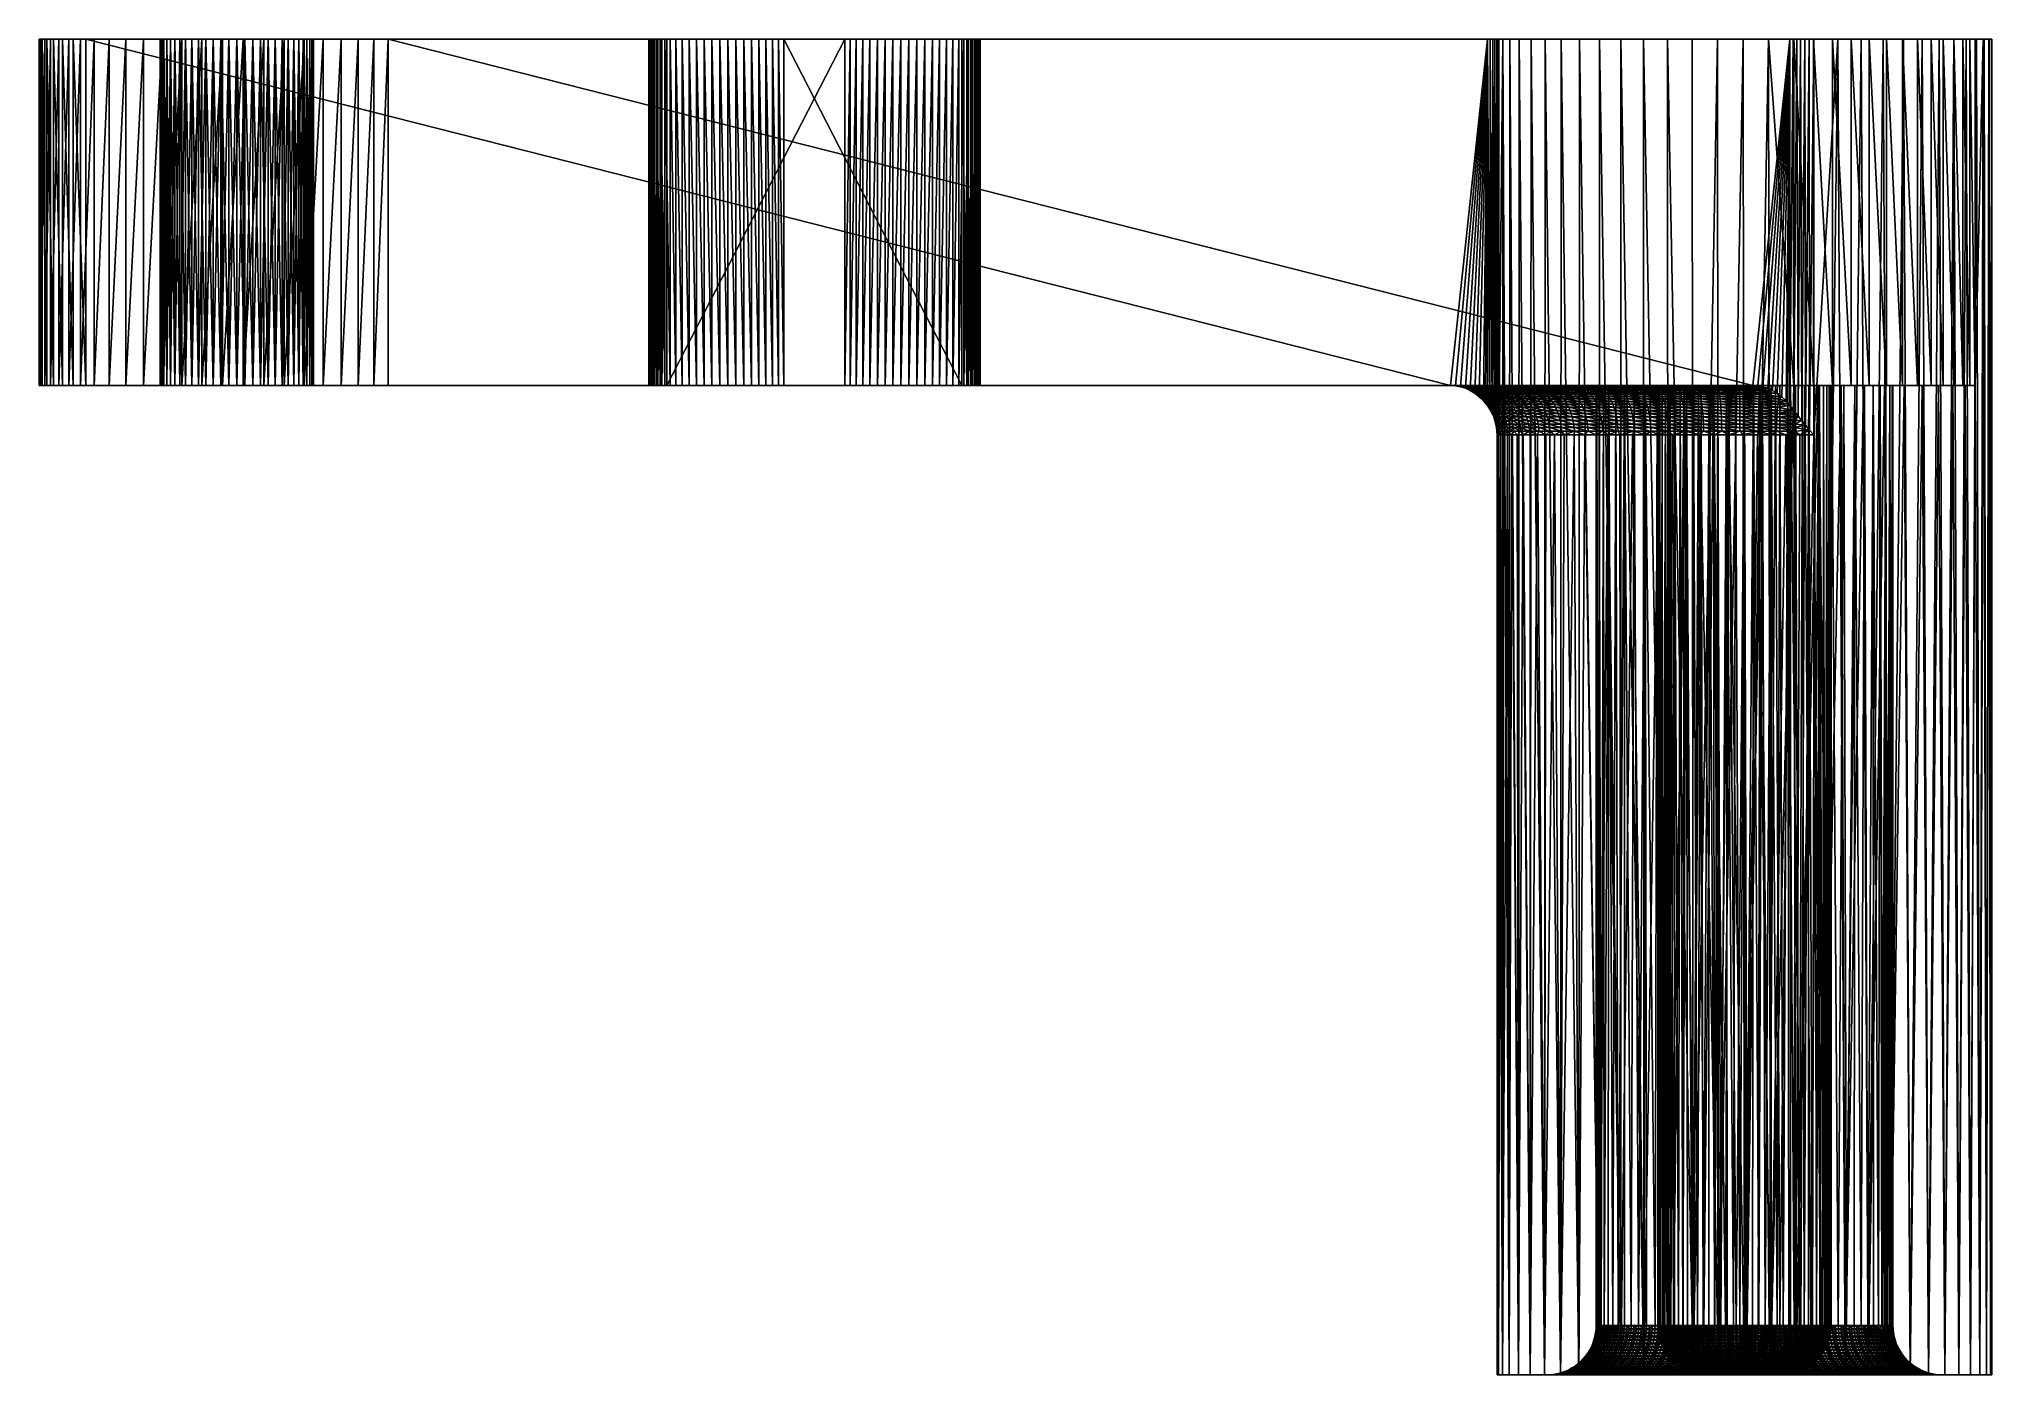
# Model space of a CAD drawing. Header units: inches. Extents: x 210.5 to 250, y 140.8 to 167.8.
import ezdxf

# ---------------------------------------------------------------- set-up
doc = ezdxf.new("R2010")
doc.units = ezdxf.units.IN
doc.header["$MEASUREMENT"] = 0
doc.layers.get('0').update_dxf_attribs({"lineweight": 0})

msp = doc.modelspace()

# ---------------------------------------------------------------- meshes
at = {"color": 7, "linetype": 'Continuous'}
mesh = msp.add_polyface(dxfattribs=at)
corners = [(213.263, 160.767, 3.569), (211.461, 160.767, 5.239), (211.208, 160.767, 4.905), (213.174, 160.767, 3.433), (210.991, 160.767, 4.547), (213.101, 160.767, 3.288), (210.813, 160.767, 4.168), (213.042, 160.767, 3.137), (210.753, 160.767, 1.302), (213.101, 160.767, 2.027), (213.042, 160.767, 2.179), (210.632, 160.767, 1.702), (213, 160.767, 2.335), (210.554, 160.767, 2.114), (212.975, 160.767, 2.496), (210.519, 160.767, 2.531), (212.967, 160.767, 2.658), (210.527, 160.767, 2.949), (212.975, 160.767, 2.82), (210.58, 160.767, 3.365), (213, 160.767, 2.98), (210.675, 160.767, 3.772), (210.916, 160.767, 0.916), (211.118, 160.767, 0.549), (213.174, 160.767, 1.883), (211.357, 160.767, 0.205), (213.263, 160.767, 1.746), (211.63, 160.767, -0.112), (213.365, 160.767, 1.62), (211.936, 160.767, -0.398), (213.479, 160.767, 1.506), (211.208, 167.767, 4.905), (212.269, 160.767, -0.651), (212.269, 167.767, -0.651), (211.936, 167.767, -0.398), (211.63, 167.767, -0.112), (211.357, 167.767, 0.205), (211.118, 167.767, 0.549), (210.916, 167.767, 0.916), (210.753, 167.767, 1.302), (210.632, 167.767, 1.702), (210.554, 167.767, 2.114), (210.519, 167.767, 2.531), (210.527, 167.767, 2.949), (210.58, 167.767, 3.365), (210.675, 167.767, 3.772), (210.813, 167.767, 4.168), (210.991, 167.767, 4.547)]
mesh.append_faces([[corners[k] for k in face] for face in [(0, 1, 2), (3, 2, 4), (5, 6, 7), (5, 4, 6), (8, 9, 10), (11, 10, 12), (13, 12, 14), (15, 14, 16), (17, 16, 18), (19, 18, 20), (21, 20, 7), (6, 21, 7), (21, 19, 20), (19, 17, 18), (17, 15, 16), (15, 13, 14), (13, 11, 12), (11, 8, 10), (8, 22, 9), (22, 23, 24), (23, 25, 26), (25, 27, 28), (27, 29, 30), (1, 31, 2), (32, 29, 33), (29, 27, 34), (27, 25, 35), (25, 23, 36), (23, 22, 37), (22, 8, 38), (8, 11, 39), (11, 13, 40), (13, 15, 41), (15, 17, 42), (17, 19, 43), (19, 21, 44), (21, 6, 45), (6, 4, 46), (4, 2, 47)]], dxfattribs={"color": 7})
mesh = msp.add_polyface(dxfattribs=at)
corners = [(211.461, 167.767, 5.239), (211.208, 167.767, 4.905), (211.461, 160.767, 5.239), (211.208, 160.767, 4.905), (210.991, 167.767, 4.547), (210.991, 160.767, 4.547), (210.813, 167.767, 4.168), (210.813, 160.767, 4.168), (210.675, 167.767, 3.772), (210.675, 160.767, 3.772), (210.58, 167.767, 3.365), (210.58, 160.767, 3.365), (210.527, 167.767, 2.949), (210.527, 160.767, 2.949), (210.519, 167.767, 2.531), (210.519, 160.767, 2.531), (210.554, 167.767, 2.114), (210.554, 160.767, 2.114), (210.632, 167.767, 1.702), (210.632, 160.767, 1.702), (210.753, 167.767, 1.302), (210.753, 160.767, 1.302), (210.916, 167.767, 0.916), (210.916, 160.767, 0.916), (211.118, 167.767, 0.549), (211.118, 160.767, 0.549), (211.357, 167.767, 0.205), (211.357, 160.767, 0.205), (211.63, 167.767, -0.112), (211.63, 160.767, -0.112), (211.936, 167.767, -0.398), (211.936, 160.767, -0.398), (212.269, 167.767, -0.651), (213.101, 167.767, 3.288), (213.042, 167.767, 3.137), (213, 167.767, 2.98), (212.975, 167.767, 2.82), (212.967, 167.767, 2.658), (212.975, 167.767, 2.496), (213, 167.767, 2.335), (213.042, 167.767, 2.179), (213.101, 167.767, 2.027), (213.479, 167.767, 1.506), (213.365, 167.767, 1.62), (213.263, 167.767, 1.746), (213.174, 167.767, 1.883), (213.174, 167.767, 3.433), (213.263, 167.767, 3.569)]
mesh.append_faces([[corners[k] for k in face] for face in [(0, 1, 2), (3, 1, 4), (5, 4, 6), (7, 6, 8), (9, 8, 10), (11, 10, 12), (13, 12, 14), (15, 14, 16), (17, 16, 18), (19, 18, 20), (21, 20, 22), (23, 22, 24), (25, 24, 26), (27, 26, 28), (29, 28, 30), (31, 30, 32), (6, 33, 34), (8, 34, 35), (10, 35, 36), (12, 36, 37), (14, 37, 38), (16, 38, 39), (18, 39, 40), (20, 40, 41), (30, 28, 42), (28, 26, 43), (26, 24, 44), (24, 22, 45), (22, 20, 41), (20, 18, 40), (18, 16, 39), (16, 14, 38), (14, 12, 37), (12, 10, 36), (10, 8, 35), (8, 6, 34), (6, 4, 33), (4, 1, 46), (1, 0, 47)]], dxfattribs={"color": 7})
mesh = msp.add_polyface(dxfattribs=at)
corners = [(213.365, 160.767, 3.695), (211.461, 160.767, 5.239), (213.263, 160.767, 3.569), (213.479, 160.767, 3.809), (213.605, 160.767, 3.912), (213.742, 160.767, 4), (213.886, 160.767, 4.074), (214.038, 160.767, 4.132), (214.194, 160.767, 4.174), (214.355, 160.767, 4.199), (211.208, 160.767, 4.905), (213.174, 160.767, 3.433), (210.991, 160.767, 4.547), (213.101, 160.767, 3.288), (212.627, 160.767, -0.868), (213.886, 160.767, 1.242), (213.742, 160.767, 1.315), (212.269, 160.767, -0.651), (213.605, 160.767, 1.404), (211.936, 160.767, -0.398), (213.479, 160.767, 1.506), (211.63, 160.767, -0.112), (213.365, 160.767, 1.62), (211.357, 160.767, 0.205), (213.263, 160.767, 1.746), (211.118, 160.767, 0.549), (213.174, 160.767, 1.883), (210.916, 160.767, 0.916), (213.101, 160.767, 2.027), (213.006, 160.767, -1.046), (212.975, 160.767, 2.496), (212.967, 167.767, 2.658), (212.967, 160.767, 2.658), (213, 160.767, 2.335), (212.975, 167.767, 2.496), (213, 167.767, 2.335), (213.042, 160.767, 2.179), (213.042, 167.767, 2.179), (213.101, 167.767, 2.027), (213.174, 167.767, 1.883), (213.263, 167.767, 1.746), (213.365, 167.767, 1.62), (213.479, 167.767, 3.809), (213.365, 167.767, 3.695), (213.263, 167.767, 3.569), (213.174, 167.767, 3.433), (213.101, 167.767, 3.288), (213.042, 160.767, 3.137), (213.042, 167.767, 3.137), (213, 160.767, 2.98), (213, 167.767, 2.98), (212.975, 160.767, 2.82), (212.975, 167.767, 2.82), (213.402, 160.767, -1.184), (213.402, 167.767, -1.184), (213.006, 167.767, -1.046), (212.627, 167.767, -0.868)]
mesh.append_faces([[corners[k] for k in face] for face in [(0, 1, 2), (0, 3, 1), (1, 3, 4), (5, 1, 4), (5, 6, 1), (1, 6, 7), (8, 1, 7), (8, 9, 1), (2, 10, 11), (11, 12, 13), (14, 15, 16), (17, 16, 18), (19, 18, 20), (21, 20, 22), (23, 22, 24), (25, 24, 26), (27, 26, 28), (19, 17, 18), (17, 14, 16), (14, 29, 15), (30, 31, 32), (30, 33, 34), (35, 33, 36), (37, 36, 28), (38, 28, 26), (39, 26, 24), (40, 24, 22), (41, 22, 20), (42, 3, 0), (43, 0, 2), (44, 2, 11), (45, 11, 13), (46, 13, 47), (48, 47, 49), (50, 49, 51), (52, 51, 32), (53, 29, 54), (29, 14, 55), (14, 17, 56)]], dxfattribs={"color": 7})
mesh = msp.add_polyface(dxfattribs=at)
corners = [(212.975, 160.767, 2.496), (212.975, 167.767, 2.496), (212.967, 167.767, 2.658), (213, 160.767, 2.335), (213, 167.767, 2.335), (212.975, 167.767, 2.82), (212.967, 160.767, 2.658), (213, 167.767, 2.98), (212.975, 160.767, 2.82), (213.042, 167.767, 3.137), (213, 160.767, 2.98), (213.101, 167.767, 3.288), (213.042, 160.767, 3.137), (213.174, 167.767, 3.433), (213.101, 160.767, 3.288), (213.263, 167.767, 3.569), (213.174, 160.767, 3.433), (213.365, 167.767, 3.695), (213.263, 160.767, 3.569), (213.479, 167.767, 3.809), (213.365, 160.767, 3.695), (213.479, 167.767, 1.506), (213.365, 167.767, 1.62), (213.479, 160.767, 1.506), (213.263, 167.767, 1.746), (213.365, 160.767, 1.62), (213.174, 167.767, 1.883), (213.263, 160.767, 1.746), (213.101, 167.767, 2.027), (213.174, 160.767, 1.883), (213.042, 167.767, 2.179), (213.101, 160.767, 2.027), (213.042, 160.767, 2.179), (212.269, 160.767, -0.651), (212.269, 167.767, -0.651), (212.627, 167.767, -0.868), (212.627, 160.767, -0.868), (213.006, 167.767, -1.046), (213.006, 160.767, -1.046), (213.402, 167.767, -1.184), (214.355, 167.767, 4.199), (211.461, 167.767, 5.239), (214.517, 167.767, 4.208), (214.194, 167.767, 4.174), (214.038, 167.767, 4.132), (213.886, 167.767, 4.074), (213.742, 167.767, 4), (213.605, 167.767, 3.912), (211.208, 167.767, 4.905), (210.991, 167.767, 4.547), (210.916, 167.767, 0.916), (211.118, 167.767, 0.549), (211.357, 167.767, 0.205), (211.63, 167.767, -0.112), (211.936, 167.767, -0.398), (213.605, 167.767, 1.404), (213.742, 167.767, 1.315), (213.886, 167.767, 1.242)]
mesh.append_faces([[corners[k] for k in face] for face in [(0, 1, 2), (1, 3, 4), (2, 5, 6), (5, 7, 8), (7, 9, 10), (9, 11, 12), (11, 13, 14), (13, 15, 16), (15, 17, 18), (17, 19, 20), (21, 22, 23), (22, 24, 25), (24, 26, 27), (26, 28, 29), (28, 30, 31), (30, 4, 32), (33, 34, 35), (36, 35, 37), (38, 37, 39), (40, 41, 42), (40, 43, 41), (41, 43, 44), (45, 41, 44), (45, 46, 41), (41, 46, 47), (19, 41, 47), (19, 17, 41), (41, 17, 15), (48, 15, 13), (49, 13, 11), (50, 28, 26), (51, 26, 24), (52, 24, 22), (53, 22, 21), (54, 21, 55), (34, 55, 56), (35, 56, 57), (37, 35, 57), (35, 34, 56), (34, 54, 55)]], dxfattribs={"color": 7})
mesh = msp.add_polyface(dxfattribs=at)
corners = [(211.461, 160.767, 5.239), (214.355, 160.767, 4.199), (214.517, 160.767, 4.208), (214.679, 160.767, 4.199), (215.061, 160.767, -1.305), (214.839, 160.767, 1.141), (214.679, 160.767, 1.116), (214.643, 160.767, -1.34), (214.517, 160.767, 1.108), (214.225, 160.767, -1.332), (214.355, 160.767, 1.116), (213.809, 160.767, -1.279), (214.194, 160.767, 1.141), (213.402, 160.767, -1.184), (214.038, 160.767, 1.183), (213.006, 160.767, -1.046), (213.886, 160.767, 1.242), (213.479, 167.767, 1.506), (213.479, 160.767, 1.506), (213.605, 160.767, 1.404), (213.605, 167.767, 1.404), (213.742, 160.767, 1.315), (213.742, 167.767, 1.315), (213.886, 167.767, 1.242), (214.038, 167.767, 1.183), (214.194, 167.767, 1.141), (214.355, 167.767, 1.116), (214.517, 167.767, 1.108), (214.679, 167.767, 1.116), (214.839, 167.767, 1.141), (214.996, 160.767, 1.183), (214.996, 167.767, 1.183), (215.147, 160.767, 1.242), (215.147, 167.767, 4.074), (215.147, 160.767, 4.074), (214.996, 160.767, 4.132), (214.996, 167.767, 4.132), (214.839, 160.767, 4.174), (214.839, 167.767, 4.174), (214.679, 167.767, 4.199), (214.517, 167.767, 4.208), (214.355, 167.767, 4.199), (214.194, 160.767, 4.174), (214.194, 167.767, 4.174), (214.038, 160.767, 4.132), (214.038, 167.767, 4.132), (213.886, 160.767, 4.074), (213.886, 167.767, 4.074), (213.742, 160.767, 4), (213.742, 167.767, 4), (213.605, 160.767, 3.912), (213.605, 167.767, 3.912), (213.479, 160.767, 3.809), (215.061, 167.767, -1.305), (214.643, 167.767, -1.34), (214.225, 167.767, -1.332), (213.809, 167.767, -1.279)]
mesh.append_faces([[corners[k] for k in face] for face in [(0, 1, 2), (3, 0, 2), (4, 5, 6), (7, 6, 8), (9, 8, 10), (11, 10, 12), (13, 12, 14), (15, 14, 16), (15, 13, 14), (13, 11, 12), (11, 9, 10), (9, 7, 8), (7, 4, 6), (17, 18, 19), (20, 19, 21), (22, 21, 16), (23, 16, 14), (24, 14, 12), (25, 12, 10), (26, 10, 8), (27, 8, 6), (28, 6, 5), (29, 5, 30), (31, 30, 32), (33, 34, 35), (36, 35, 37), (38, 37, 3), (39, 3, 2), (40, 2, 1), (41, 1, 42), (43, 42, 44), (45, 44, 46), (47, 46, 48), (49, 48, 50), (51, 50, 52), (4, 7, 53), (7, 9, 54), (9, 11, 55), (11, 13, 56)]], dxfattribs={"color": 7})
mesh = msp.add_polyface(dxfattribs=at)
corners = [(214.679, 160.767, 4.199), (222.883, 160.767, 13.976), (211.461, 160.767, 5.239), (217.572, 160.767, 0.077), (215.933, 160.767, 2.027), (215.859, 160.767, 1.883), (215.771, 160.767, 1.746), (215.668, 160.767, 1.62), (217.286, 160.767, -0.229), (215.554, 160.767, 1.506), (216.969, 160.767, -0.502), (215.428, 160.767, 1.404), (216.625, 160.767, -0.741), (215.292, 160.767, 1.315), (216.258, 160.767, -0.943), (215.147, 160.767, 1.242), (215.873, 160.767, -1.106), (214.996, 160.767, 1.183), (215.472, 160.767, -1.227), (214.839, 160.767, 1.141), (215.061, 160.767, -1.305), (215.147, 167.767, 1.242), (215.292, 167.767, 1.315), (215.428, 167.767, 1.404), (215.554, 167.767, 1.506), (215.668, 167.767, 1.62), (215.771, 167.767, 1.746), (215.859, 167.767, 1.883), (215.933, 167.767, 2.027), (215.991, 160.767, 2.179), (215.991, 167.767, 2.179), (216.033, 160.767, 2.335), (216.033, 167.767, 2.335), (216.058, 160.767, 2.496), (216.058, 167.767, 2.496), (216.067, 160.767, 2.658), (216.067, 167.767, 2.658), (216.058, 160.767, 2.82), (216.058, 167.767, 2.82), (216.033, 160.767, 2.98), (216.033, 167.767, 2.98), (215.991, 160.767, 3.137), (215.991, 167.767, 3.137), (215.933, 160.767, 3.288), (215.933, 167.767, 3.288), (215.859, 160.767, 3.433), (215.859, 167.767, 3.433), (215.771, 160.767, 3.569), (215.771, 167.767, 3.569), (215.668, 160.767, 3.695), (215.668, 167.767, 3.695), (215.554, 160.767, 3.809), (215.554, 167.767, 3.809), (215.428, 160.767, 3.912), (215.428, 167.767, 3.912), (215.292, 160.767, 4), (215.292, 167.767, 4), (215.147, 160.767, 4.074), (216.258, 167.767, -0.943), (215.873, 167.767, -1.106), (215.472, 167.767, -1.227)]
mesh.append_faces([[corners[k] for k in face] for face in [(0, 1, 2), (3, 4, 5), (6, 3, 5), (6, 7, 3), (8, 7, 9), (10, 9, 11), (12, 11, 13), (14, 13, 15), (16, 15, 17), (18, 17, 19), (20, 18, 19), (18, 16, 17), (16, 14, 15), (14, 12, 13), (12, 10, 11), (21, 15, 13), (22, 13, 11), (23, 11, 9), (24, 9, 7), (25, 7, 6), (26, 6, 5), (27, 5, 4), (28, 4, 29), (30, 29, 31), (32, 31, 33), (34, 33, 35), (36, 35, 37), (38, 37, 39), (40, 39, 41), (42, 41, 43), (44, 43, 45), (46, 45, 47), (48, 47, 49), (50, 49, 51), (52, 51, 53), (54, 53, 55), (56, 55, 57), (14, 16, 58), (16, 18, 59), (18, 20, 60)]], dxfattribs={"color": 7})
mesh = msp.add_polyface(dxfattribs=at)
corners = [(213.479, 167.767, 3.809), (213.605, 167.767, 3.912), (213.479, 160.767, 3.809), (213.742, 167.767, 4), (213.605, 160.767, 3.912), (213.886, 167.767, 4.074), (213.742, 160.767, 4), (214.038, 167.767, 4.132), (213.886, 160.767, 4.074), (214.194, 167.767, 4.174), (214.038, 160.767, 4.132), (214.355, 167.767, 4.199), (214.194, 160.767, 4.174), (214.517, 167.767, 4.208), (214.355, 160.767, 4.199), (214.679, 167.767, 4.199), (214.517, 160.767, 4.208), (214.839, 167.767, 4.174), (214.679, 160.767, 4.199), (214.996, 167.767, 4.132), (214.839, 160.767, 4.174), (215.147, 167.767, 4.074), (214.996, 160.767, 4.132), (215.147, 167.767, 1.242), (214.996, 167.767, 1.183), (215.147, 160.767, 1.242), (214.839, 167.767, 1.141), (214.996, 160.767, 1.183), (214.679, 167.767, 1.116), (214.839, 160.767, 1.141), (214.517, 167.767, 1.108), (214.679, 160.767, 1.116), (214.355, 167.767, 1.116), (214.517, 160.767, 1.108), (214.194, 167.767, 1.141), (214.355, 160.767, 1.116), (214.038, 167.767, 1.183), (214.194, 160.767, 1.141), (213.886, 167.767, 1.242), (214.038, 160.767, 1.183), (213.742, 167.767, 1.315), (213.886, 160.767, 1.242), (213.605, 167.767, 1.404), (213.742, 160.767, 1.315), (213.479, 167.767, 1.506), (213.605, 160.767, 1.404), (213.402, 160.767, -1.184), (213.402, 167.767, -1.184), (213.809, 167.767, -1.279), (213.809, 160.767, -1.279), (214.225, 167.767, -1.332), (214.225, 160.767, -1.332), (214.643, 167.767, -1.34), (214.643, 160.767, -1.34), (215.061, 167.767, -1.305), (215.472, 167.767, -1.227), (211.461, 167.767, 5.239), (213.006, 167.767, -1.046)]
mesh.append_faces([[corners[k] for k in face] for face in [(0, 1, 2), (1, 3, 4), (3, 5, 6), (5, 7, 8), (7, 9, 10), (9, 11, 12), (11, 13, 14), (13, 15, 16), (15, 17, 18), (17, 19, 20), (19, 21, 22), (23, 24, 25), (24, 26, 27), (26, 28, 29), (28, 30, 31), (30, 32, 33), (32, 34, 35), (34, 36, 37), (36, 38, 39), (38, 40, 41), (40, 42, 43), (42, 44, 45), (46, 47, 48), (49, 48, 50), (51, 50, 52), (53, 52, 54), (24, 55, 26), (26, 54, 28), (28, 52, 30), (28, 54, 52), (30, 50, 32), (30, 52, 50), (32, 48, 34), (32, 50, 48), (34, 47, 36), (34, 48, 47), (56, 15, 13), (57, 38, 36), (47, 57, 36)]], dxfattribs={"color": 7})
mesh = msp.add_polyface(dxfattribs=at)
corners = [(215.147, 167.767, 4.074), (215.292, 167.767, 4), (215.147, 160.767, 4.074), (215.428, 167.767, 3.912), (215.292, 160.767, 4), (215.554, 167.767, 3.809), (215.428, 160.767, 3.912), (215.668, 167.767, 3.695), (215.554, 160.767, 3.809), (215.771, 167.767, 3.569), (215.668, 160.767, 3.695), (215.859, 167.767, 3.433), (215.771, 160.767, 3.569), (215.933, 167.767, 3.288), (215.859, 160.767, 3.433), (215.991, 167.767, 3.137), (215.933, 160.767, 3.288), (216.033, 167.767, 2.98), (215.991, 160.767, 3.137), (216.058, 167.767, 2.82), (216.033, 160.767, 2.98), (216.067, 167.767, 2.658), (216.058, 160.767, 2.82), (216.058, 167.767, 2.496), (216.067, 160.767, 2.658), (216.033, 167.767, 2.335), (216.058, 160.767, 2.496), (215.991, 167.767, 2.179), (216.033, 160.767, 2.335), (215.933, 167.767, 2.027), (215.991, 160.767, 2.179), (215.859, 167.767, 1.883), (215.933, 160.767, 2.027), (215.771, 167.767, 1.746), (215.859, 160.767, 1.883), (215.668, 167.767, 1.62), (215.771, 160.767, 1.746), (215.554, 167.767, 1.506), (215.668, 160.767, 1.62), (215.428, 167.767, 1.404), (215.554, 160.767, 1.506), (215.292, 167.767, 1.315), (215.428, 160.767, 1.404), (215.147, 167.767, 1.242), (215.292, 160.767, 1.315), (215.061, 160.767, -1.305), (215.061, 167.767, -1.305), (215.472, 167.767, -1.227), (215.472, 160.767, -1.227), (215.873, 167.767, -1.106), (215.873, 160.767, -1.106), (216.258, 167.767, -0.943), (216.258, 160.767, -0.943), (216.625, 167.767, -0.741), (217.572, 167.767, 0.077), (217.286, 167.767, -0.229), (216.969, 167.767, -0.502), (214.996, 167.767, 1.183), (214.839, 167.767, 1.141), (222.883, 167.767, 13.976), (214.679, 167.767, 4.199), (211.461, 167.767, 5.239)]
mesh.append_faces([[corners[k] for k in face] for face in [(0, 1, 2), (1, 3, 4), (3, 5, 6), (5, 7, 8), (7, 9, 10), (9, 11, 12), (11, 13, 14), (13, 15, 16), (15, 17, 18), (17, 19, 20), (19, 21, 22), (21, 23, 24), (23, 25, 26), (25, 27, 28), (27, 29, 30), (29, 31, 32), (31, 33, 34), (33, 35, 36), (35, 37, 38), (37, 39, 40), (39, 41, 42), (41, 43, 44), (45, 46, 47), (48, 47, 49), (50, 49, 51), (52, 51, 53), (33, 54, 35), (33, 31, 54), (54, 31, 29), (35, 55, 37), (37, 56, 39), (39, 53, 41), (39, 56, 53), (41, 51, 43), (41, 53, 51), (43, 49, 57), (43, 51, 49), (57, 49, 47), (58, 47, 46), (59, 60, 61)]], dxfattribs={"color": 7})
mesh = msp.add_polyface(dxfattribs=at)
corners = [(214.679, 160.767, 4.199), (222.93, 160.767, 13.82), (222.883, 160.767, 13.976), (214.839, 160.767, 4.174), (222.993, 160.767, 13.671), (214.996, 160.767, 4.132), (223.071, 160.767, 13.529), (215.147, 160.767, 4.074), (223.164, 160.767, 13.395), (215.292, 160.767, 4), (223.27, 160.767, 13.273), (215.428, 160.767, 3.912), (223.388, 160.767, 13.162), (215.554, 160.767, 3.809), (223.517, 160.767, 13.063), (215.668, 160.767, 3.695), (223.656, 160.767, 12.979), (215.771, 160.767, 3.569), (223.803, 160.767, 12.91), (215.859, 160.767, 3.433), (223.956, 160.767, 12.857), (215.933, 160.767, 3.288), (224.114, 160.767, 12.82), (215.991, 160.767, 3.137), (224.275, 160.767, 12.8), (217.572, 160.767, 0.077), (216.033, 160.767, 2.98), (216.058, 160.767, 2.82), (216.067, 160.767, 2.658), (216.058, 160.767, 2.496), (216.033, 160.767, 2.335), (215.991, 160.767, 2.179), (215.933, 160.767, 2.027), (215.668, 160.767, 1.62), (217.286, 160.767, -0.229), (222.853, 160.767, 14.135), (211.461, 160.767, 5.239), (222.839, 160.767, 14.297), (222.842, 160.767, 14.459), (222.863, 160.767, 14.62), (222.9, 160.767, 14.778), (222.953, 160.767, 14.931), (223.022, 160.767, 15.078), (223.106, 160.767, 15.217), (223.204, 160.767, 15.346), (226.8, 160.767, 19.604), (216.969, 160.767, -0.502), (215.554, 160.767, 1.506), (217.572, 167.767, 0.077), (217.286, 167.767, -0.229), (216.625, 160.767, -0.741), (216.969, 167.767, -0.502)]
mesh.append_faces([[corners[k] for k in face] for face in [(0, 1, 2), (0, 3, 1), (1, 3, 4), (4, 3, 5), (6, 5, 7), (8, 7, 9), (10, 9, 11), (12, 11, 13), (14, 13, 15), (16, 15, 17), (18, 17, 19), (20, 19, 21), (22, 21, 23), (24, 23, 25), (23, 26, 25), (25, 26, 27), (28, 25, 27), (28, 29, 25), (25, 29, 30), (31, 25, 30), (31, 32, 25), (25, 33, 34), (10, 8, 9), (8, 6, 7), (6, 4, 5), (2, 35, 36), (36, 35, 37), (38, 36, 37), (38, 39, 36), (36, 39, 40), (41, 36, 40), (41, 42, 36), (36, 42, 43), (44, 36, 43), (44, 45, 36), (46, 34, 47), (25, 34, 48), (34, 46, 49), (46, 50, 51)]], dxfattribs={"color": 7})
mesh = msp.add_polyface(dxfattribs=at)
corners = [(216.625, 160.767, -0.741), (216.625, 167.767, -0.741), (216.969, 167.767, -0.502), (216.969, 160.767, -0.502), (217.286, 167.767, -0.229), (217.286, 160.767, -0.229), (217.572, 167.767, 0.077), (216.258, 160.767, -0.943), (211.461, 167.767, 5.239), (226.8, 167.767, 19.604), (223.204, 167.767, 15.346), (223.106, 167.767, 15.217), (223.022, 167.767, 15.078), (222.953, 167.767, 14.931), (222.9, 167.767, 14.778), (222.863, 167.767, 14.62), (222.842, 167.767, 14.459), (222.839, 167.767, 14.297), (222.853, 167.767, 14.135), (222.883, 167.767, 13.976), (214.679, 167.767, 4.199), (222.93, 167.767, 13.82), (214.839, 167.767, 4.174), (222.993, 167.767, 13.671), (214.996, 167.767, 4.132), (223.071, 167.767, 13.529), (215.147, 167.767, 4.074), (223.164, 167.767, 13.395), (215.292, 167.767, 4), (223.27, 167.767, 13.273), (215.991, 167.767, 2.179), (215.933, 167.767, 2.027), (216.033, 167.767, 2.335), (216.058, 167.767, 2.496), (216.067, 167.767, 2.658), (216.058, 167.767, 2.82), (216.033, 167.767, 2.98), (215.991, 167.767, 3.137), (224.275, 167.767, 12.8), (215.668, 167.767, 1.62), (215.554, 167.767, 1.506), (215.933, 167.767, 3.288), (224.114, 167.767, 12.82), (215.859, 167.767, 3.433), (223.956, 167.767, 12.857), (215.771, 167.767, 3.569), (223.803, 167.767, 12.91), (215.668, 167.767, 3.695), (223.656, 167.767, 12.979), (215.554, 167.767, 3.809), (223.517, 167.767, 13.063), (215.428, 167.767, 3.912), (223.388, 167.767, 13.162)]
mesh.append_faces([[corners[k] for k in face] for face in [(0, 1, 2), (3, 2, 4), (5, 4, 6), (0, 7, 1), (8, 9, 10), (11, 8, 10), (11, 12, 8), (8, 12, 13), (14, 8, 13), (14, 15, 8), (8, 15, 16), (17, 8, 16), (17, 18, 8), (8, 18, 19), (20, 19, 21), (22, 21, 23), (24, 23, 25), (26, 25, 27), (28, 27, 29), (30, 6, 31), (30, 32, 6), (6, 32, 33), (34, 6, 33), (34, 35, 6), (6, 35, 36), (37, 6, 36), (37, 38, 6), (39, 6, 4), (40, 4, 2), (37, 41, 42), (41, 43, 44), (43, 45, 46), (45, 47, 48), (47, 49, 50), (49, 51, 52), (51, 28, 29), (28, 26, 27), (26, 24, 25), (24, 22, 23), (22, 20, 21)]], dxfattribs={"color": 7})
mesh = msp.add_polyface(dxfattribs=at)
corners = [(224.437, 160.767, 12.796), (217.572, 160.767, 0.077), (224.599, 160.767, 12.81), (224.275, 160.767, 12.8), (229.169, 160.767, 17.603), (225.572, 160.767, 13.346), (225.461, 160.767, 13.227), (225.339, 160.767, 13.121), (225.205, 160.767, 13.029), (225.063, 160.767, 12.95), (224.914, 160.767, 12.887), (224.758, 160.767, 12.841), (224.114, 160.767, 12.82), (215.991, 160.767, 3.137), (223.956, 160.767, 12.857), (215.933, 160.767, 3.288), (223.803, 160.767, 12.91), (215.859, 160.767, 3.433), (223.656, 160.767, 12.979), (215.771, 160.767, 3.569), (223.517, 160.767, 13.063), (215.668, 160.767, 3.695), (223.388, 160.767, 13.162), (215.554, 160.767, 3.809), (223.27, 160.767, 13.273), (215.428, 160.767, 3.912), (211.461, 160.767, 5.239), (239.041, 160.767, 37.894), (211.461, 167.767, 5.239), (223.204, 160.767, 15.346), (223.106, 160.767, 15.217), (223.204, 167.767, 15.346), (223.022, 160.767, 15.078), (223.106, 167.767, 15.217), (222.953, 160.767, 14.931), (223.022, 167.767, 15.078), (222.9, 160.767, 14.778), (222.953, 167.767, 14.931), (222.863, 160.767, 14.62), (222.9, 167.767, 14.778), (222.842, 160.767, 14.459), (222.863, 167.767, 14.62), (222.839, 160.767, 14.297), (222.842, 167.767, 14.459), (222.853, 160.767, 14.135), (222.839, 167.767, 14.297), (222.883, 160.767, 13.976), (222.853, 167.767, 14.135), (222.93, 160.767, 13.82), (222.883, 167.767, 13.976), (222.993, 160.767, 13.671), (222.93, 167.767, 13.82), (223.071, 160.767, 13.529), (222.993, 167.767, 13.671), (223.164, 160.767, 13.395), (223.071, 167.767, 13.529), (223.164, 167.767, 13.395), (223.27, 167.767, 13.273), (223.388, 167.767, 13.162), (223.517, 167.767, 13.063), (223.656, 167.767, 12.979), (223.803, 167.767, 12.91), (223.956, 167.767, 12.857), (224.114, 167.767, 12.82)]
mesh.append_faces([[corners[k] for k in face] for face in [(0, 1, 2), (0, 3, 1), (1, 4, 5), (6, 1, 5), (6, 7, 1), (1, 7, 8), (9, 1, 8), (9, 10, 1), (1, 10, 11), (2, 1, 11), (3, 12, 13), (12, 14, 15), (14, 16, 17), (16, 18, 19), (18, 20, 21), (20, 22, 23), (22, 24, 25), (26, 27, 28), (29, 30, 31), (30, 32, 33), (32, 34, 35), (34, 36, 37), (36, 38, 39), (38, 40, 41), (40, 42, 43), (42, 44, 45), (44, 46, 47), (46, 48, 49), (48, 50, 51), (50, 52, 53), (52, 54, 55), (54, 24, 56), (24, 22, 57), (22, 20, 58), (20, 18, 59), (18, 16, 60), (16, 14, 61), (14, 12, 62), (12, 3, 63)]], dxfattribs={"color": 7})
mesh = msp.add_polyface(dxfattribs=at)
corners = [(211.461, 160.767, 5.239), (226.8, 160.767, 19.604), (239.041, 160.767, 37.894), (245.153, 160.767, 32.732), (217.572, 160.767, 0.077), (217.572, 167.767, 0.077), (225.572, 160.767, 13.346), (225.461, 167.767, 13.227), (225.461, 160.767, 13.227), (224.437, 160.767, 12.796), (224.599, 160.767, 12.81), (224.437, 167.767, 12.796), (224.758, 160.767, 12.841), (224.599, 167.767, 12.81), (224.914, 160.767, 12.887), (224.758, 167.767, 12.841), (225.063, 160.767, 12.95), (224.914, 167.767, 12.887), (225.205, 160.767, 13.029), (225.063, 167.767, 12.95), (225.339, 160.767, 13.121), (225.205, 167.767, 13.029), (225.339, 167.767, 13.121), (223.204, 160.767, 15.346), (226.8, 167.767, 19.604), (226.911, 167.767, 19.722), (226.911, 160.767, 19.722), (229.169, 160.767, 17.603), (229.267, 160.767, 17.733), (229.169, 167.767, 17.603), (229.351, 160.767, 17.871), (229.267, 167.767, 17.733), (229.42, 160.767, 18.018), (229.351, 167.767, 17.871), (229.473, 160.767, 18.171), (229.42, 167.767, 18.018), (229.51, 160.767, 18.329), (229.473, 167.767, 18.171), (229.53, 160.767, 18.49), (229.51, 167.767, 18.329), (229.52, 160.767, 18.814), (229.49, 160.767, 18.974), (229.52, 167.767, 18.814), (229.443, 160.767, 19.129), (229.49, 167.767, 18.974), (229.38, 160.767, 19.279), (229.443, 167.767, 19.129), (229.302, 160.767, 19.421), (229.38, 167.767, 19.279), (229.209, 160.767, 19.554), (229.302, 167.767, 19.421), (229.103, 160.767, 19.677), (229.209, 167.767, 19.554), (228.985, 160.767, 19.788), (229.103, 167.767, 19.677), (228.855, 160.767, 19.886), (228.985, 167.767, 19.788), (228.717, 160.767, 19.97), (228.855, 167.767, 19.886), (228.57, 160.767, 20.039), (228.717, 167.767, 19.97), (228.416, 160.767, 20.092), (228.57, 167.767, 20.039), (228.258, 160.767, 20.129), (228.416, 167.767, 20.092), (228.098, 160.767, 20.149), (228.258, 167.767, 20.129), (227.935, 160.767, 20.153), (228.098, 167.767, 20.149), (227.774, 160.767, 20.139), (227.935, 167.767, 20.153), (227.614, 160.767, 20.109), (227.774, 167.767, 20.139), (227.459, 160.767, 20.062), (227.614, 167.767, 20.109), (227.309, 160.767, 19.999), (227.459, 167.767, 20.062), (227.167, 160.767, 19.921), (227.309, 167.767, 19.999), (227.034, 160.767, 19.828), (227.167, 167.767, 19.921), (227.034, 167.767, 19.828)]
mesh.append_faces([[corners[k] for k in face] for face in [(0, 1, 2), (3, 4, 5), (6, 7, 8), (9, 10, 11), (10, 12, 13), (12, 14, 15), (14, 16, 17), (16, 18, 19), (18, 20, 21), (20, 8, 22), (23, 24, 1), (1, 25, 26), (27, 28, 29), (28, 30, 31), (30, 32, 33), (32, 34, 35), (34, 36, 37), (36, 38, 39), (40, 41, 42), (41, 43, 44), (43, 45, 46), (45, 47, 48), (47, 49, 50), (49, 51, 52), (51, 53, 54), (53, 55, 56), (55, 57, 58), (57, 59, 60), (59, 61, 62), (61, 63, 64), (63, 65, 66), (65, 67, 68), (67, 69, 70), (69, 71, 72), (71, 73, 74), (73, 75, 76), (75, 77, 78), (77, 79, 80), (79, 26, 81)]], dxfattribs={"color": 7})
mesh = msp.add_polyface(dxfattribs=at)
corners = [(225.572, 167.767, 13.346), (225.461, 167.767, 13.227), (225.572, 160.767, 13.346), (225.461, 160.767, 13.227), (225.339, 167.767, 13.121), (225.339, 160.767, 13.121), (225.205, 167.767, 13.029), (225.205, 160.767, 13.029), (225.063, 167.767, 12.95), (225.063, 160.767, 12.95), (224.914, 167.767, 12.887), (224.914, 160.767, 12.887), (224.758, 167.767, 12.841), (224.758, 160.767, 12.841), (224.599, 167.767, 12.81), (224.599, 160.767, 12.81), (224.437, 167.767, 12.796), (223.204, 167.767, 15.346), (226.8, 167.767, 19.604), (223.204, 160.767, 15.346), (226.911, 167.767, 19.722), (226.8, 160.767, 19.604), (226.911, 160.767, 19.722), (227.034, 167.767, 19.828), (227.034, 160.767, 19.828), (227.167, 167.767, 19.921), (227.167, 160.767, 19.921), (227.309, 167.767, 19.999), (227.309, 160.767, 19.999), (227.459, 167.767, 20.062), (227.459, 160.767, 20.062), (227.614, 167.767, 20.109), (227.614, 160.767, 20.109), (227.774, 167.767, 20.139), (227.774, 160.767, 20.139), (227.935, 167.767, 20.153), (227.935, 160.767, 20.153), (228.098, 167.767, 20.149), (228.098, 160.767, 20.149), (228.258, 167.767, 20.129), (228.258, 160.767, 20.129), (228.416, 167.767, 20.092), (228.416, 160.767, 20.092), (228.57, 167.767, 20.039), (228.57, 160.767, 20.039), (228.717, 167.767, 19.97), (228.717, 160.767, 19.97), (228.855, 167.767, 19.886), (228.855, 160.767, 19.886), (228.985, 167.767, 19.788), (228.985, 160.767, 19.788), (229.103, 167.767, 19.677), (229.103, 160.767, 19.677), (229.209, 167.767, 19.554), (229.209, 160.767, 19.554), (229.302, 167.767, 19.421), (229.302, 160.767, 19.421), (229.38, 167.767, 19.279), (229.38, 160.767, 19.279), (229.443, 167.767, 19.129), (229.443, 160.767, 19.129), (229.49, 167.767, 18.974), (229.49, 160.767, 18.974), (229.52, 167.767, 18.814), (229.53, 160.767, 18.49), (229.53, 167.767, 18.49), (229.51, 167.767, 18.329), (229.51, 160.767, 18.329), (229.473, 167.767, 18.171), (229.473, 160.767, 18.171), (229.42, 167.767, 18.018), (229.42, 160.767, 18.018), (229.351, 167.767, 17.871), (229.351, 160.767, 17.871), (229.267, 167.767, 17.733), (229.267, 160.767, 17.733), (229.169, 167.767, 17.603), (229.169, 160.767, 17.603), (239.787, 167.767, 38.777), (211.461, 167.767, 5.239)]
mesh.append_faces([[corners[k] for k in face] for face in [(0, 1, 2), (3, 1, 4), (5, 4, 6), (7, 6, 8), (9, 8, 10), (11, 10, 12), (13, 12, 14), (15, 14, 16), (17, 18, 19), (18, 20, 21), (22, 20, 23), (24, 23, 25), (26, 25, 27), (28, 27, 29), (30, 29, 31), (32, 31, 33), (34, 33, 35), (36, 35, 37), (38, 37, 39), (40, 39, 41), (42, 41, 43), (44, 43, 45), (46, 45, 47), (48, 47, 49), (50, 49, 51), (52, 51, 53), (54, 53, 55), (56, 55, 57), (58, 57, 59), (60, 59, 61), (62, 61, 63), (64, 65, 66), (67, 66, 68), (69, 68, 70), (71, 70, 72), (73, 72, 74), (75, 74, 76), (76, 0, 77), (77, 0, 2), (78, 18, 79)]], dxfattribs={"color": 7})
mesh = msp.add_polyface(dxfattribs=at)
corners = [(226.911, 160.767, 19.722), (239.041, 160.767, 37.894), (226.8, 160.767, 19.604), (227.034, 160.767, 19.828), (227.167, 160.767, 19.921), (227.309, 160.767, 19.999), (227.459, 160.767, 20.062), (227.614, 160.767, 20.109), (227.774, 160.767, 20.139), (239.13, 160.767, 37.41), (239.243, 160.767, 36.981), (227.935, 160.767, 20.153), (239.388, 160.767, 36.562), (228.098, 160.767, 20.149), (239.563, 160.767, 36.155), (228.258, 160.767, 20.129), (239.768, 160.767, 35.762), (228.416, 160.767, 20.092), (240.002, 160.767, 35.385), (228.57, 160.767, 20.039), (240.262, 160.767, 35.026), (228.717, 160.767, 19.97), (240.549, 160.767, 34.687), (228.855, 160.767, 19.886), (240.859, 160.767, 34.371), (228.985, 160.767, 19.788), (241.192, 160.767, 34.078), (229.103, 160.767, 19.677), (241.546, 160.767, 33.811), (229.209, 160.767, 19.554), (245.153, 160.767, 32.732), (229.169, 160.767, 17.603), (217.572, 160.767, 0.077), (239.787, 167.767, 38.777), (211.461, 167.767, 5.239), (229.52, 160.767, 18.814), (229.52, 167.767, 18.814), (229.534, 167.767, 18.653), (229.534, 160.767, 18.653), (229.53, 167.767, 18.49), (229.53, 160.767, 18.49), (228.985, 167.767, 19.788), (228.855, 167.767, 19.886), (228.717, 167.767, 19.97), (228.57, 167.767, 20.039), (228.416, 167.767, 20.092), (228.258, 167.767, 20.129), (228.098, 167.767, 20.149), (227.935, 167.767, 20.153), (227.774, 167.767, 20.139), (227.614, 167.767, 20.109), (227.459, 167.767, 20.062), (227.309, 167.767, 19.999), (227.167, 167.767, 19.921), (227.034, 167.767, 19.828), (226.911, 167.767, 19.722), (226.8, 167.767, 19.604), (245.899, 167.767, 33.615), (217.572, 167.767, 0.077), (229.169, 167.767, 17.603)]
mesh.append_faces([[corners[k] for k in face] for face in [(0, 1, 2), (0, 3, 1), (1, 3, 4), (5, 1, 4), (5, 6, 1), (1, 6, 7), (7, 8, 9), (10, 8, 11), (12, 11, 13), (14, 13, 15), (16, 15, 17), (18, 17, 19), (20, 19, 21), (22, 21, 23), (24, 23, 25), (26, 25, 27), (28, 27, 29), (30, 31, 32), (1, 33, 34), (35, 36, 37), (38, 37, 39), (40, 38, 39), (38, 35, 37), (33, 41, 42), (43, 33, 42), (43, 44, 33), (33, 44, 45), (46, 33, 45), (46, 47, 33), (33, 47, 48), (49, 33, 48), (49, 50, 33), (33, 50, 51), (52, 33, 51), (52, 53, 33), (33, 53, 54), (55, 33, 54), (55, 56, 33), (57, 58, 59)]], dxfattribs={"color": 7})
mesh = msp.add_polyface(dxfattribs=at)
corners = [(224.437, 160.767, 12.796), (224.437, 167.767, 12.796), (224.275, 167.767, 12.8), (224.275, 160.767, 12.8), (224.114, 167.767, 12.82), (224.114, 160.767, 12.82), (223.956, 167.767, 12.857), (223.956, 160.767, 12.857), (223.803, 167.767, 12.91), (223.803, 160.767, 12.91), (223.656, 167.767, 12.979), (223.656, 160.767, 12.979), (223.517, 167.767, 13.063), (223.517, 160.767, 13.063), (223.388, 167.767, 13.162), (223.388, 160.767, 13.162), (223.27, 167.767, 13.273), (223.27, 160.767, 13.273), (223.164, 167.767, 13.395), (223.164, 160.767, 13.395), (223.071, 167.767, 13.529), (223.071, 160.767, 13.529), (222.993, 167.767, 13.671), (222.993, 160.767, 13.671), (222.93, 167.767, 13.82), (222.93, 160.767, 13.82), (222.883, 167.767, 13.976), (222.883, 160.767, 13.976), (222.853, 167.767, 14.135), (222.853, 160.767, 14.135), (222.839, 167.767, 14.297), (222.839, 160.767, 14.297), (222.842, 167.767, 14.459), (222.842, 160.767, 14.459), (222.863, 167.767, 14.62), (222.863, 160.767, 14.62), (222.9, 167.767, 14.778), (222.9, 160.767, 14.778), (222.953, 167.767, 14.931), (222.953, 160.767, 14.931), (223.022, 167.767, 15.078), (223.022, 160.767, 15.078), (223.106, 167.767, 15.217), (223.106, 160.767, 15.217), (223.204, 167.767, 15.346), (215.428, 167.767, 3.912), (215.554, 167.767, 3.809), (215.668, 167.767, 3.695), (215.771, 167.767, 3.569), (215.859, 167.767, 3.433), (215.933, 167.767, 3.288), (215.991, 167.767, 3.137), (217.572, 167.767, 0.077), (224.599, 167.767, 12.81), (224.758, 167.767, 12.841), (224.914, 167.767, 12.887), (225.063, 167.767, 12.95), (225.205, 167.767, 13.029), (225.339, 167.767, 13.121), (225.461, 167.767, 13.227), (225.572, 167.767, 13.346), (229.169, 167.767, 17.603)]
mesh.append_faces([[corners[k] for k in face] for face in [(0, 1, 2), (3, 2, 4), (5, 4, 6), (7, 6, 8), (9, 8, 10), (11, 10, 12), (13, 12, 14), (15, 14, 16), (17, 16, 18), (19, 18, 20), (21, 20, 22), (23, 22, 24), (25, 24, 26), (27, 26, 28), (29, 28, 30), (31, 30, 32), (33, 32, 34), (35, 34, 36), (37, 36, 38), (39, 38, 40), (41, 40, 42), (43, 42, 44), (3, 0, 2), (45, 16, 14), (46, 14, 12), (47, 12, 10), (48, 10, 8), (49, 8, 6), (50, 6, 4), (51, 4, 2), (52, 2, 1), (53, 52, 1), (53, 54, 52), (52, 54, 55), (56, 52, 55), (56, 57, 52), (52, 57, 58), (59, 52, 58), (59, 60, 52), (52, 60, 61)]], dxfattribs={"color": 7})
mesh = msp.add_polyface(dxfattribs=at)
corners = [(239.048, 160.767, 37.846), (227.614, 160.767, 20.109), (239.13, 160.767, 37.41), (239.041, 160.767, 37.894), (227.774, 160.767, 20.139), (239.243, 160.767, 36.981), (241.919, 160.767, 33.571), (229.209, 160.767, 19.554), (229.302, 160.767, 19.421), (242.308, 160.767, 33.358), (229.38, 160.767, 19.279), (242.712, 160.767, 33.176), (229.443, 160.767, 19.129), (243.129, 160.767, 33.023), (229.49, 160.767, 18.974), (243.555, 160.767, 32.902), (229.52, 160.767, 18.814), (229.534, 160.767, 18.653), (244.429, 160.767, 32.755), (244.872, 160.767, 32.73), (229.53, 160.767, 18.49), (245.153, 160.767, 32.732), (229.51, 160.767, 18.329), (229.473, 160.767, 18.171), (229.42, 160.767, 18.018), (229.351, 160.767, 17.871), (229.267, 160.767, 17.733), (229.169, 160.767, 17.603), (241.192, 160.767, 34.078), (240.859, 160.767, 34.371), (228.985, 160.767, 19.788), (240.549, 160.767, 34.687), (228.855, 160.767, 19.886), (240.262, 160.767, 35.026), (228.717, 160.767, 19.97), (240.002, 160.767, 35.385), (228.57, 160.767, 20.039), (239.768, 160.767, 35.762), (228.416, 160.767, 20.092), (239.563, 160.767, 36.155), (228.258, 160.767, 20.129), (239.388, 160.767, 36.562), (228.098, 160.767, 20.149), (227.935, 160.767, 20.153), (217.572, 167.767, 0.077), (245.899, 167.767, 33.615), (229.267, 167.767, 17.733), (229.169, 167.767, 17.603), (229.351, 167.767, 17.871), (229.42, 167.767, 18.018), (229.473, 167.767, 18.171), (229.51, 167.767, 18.329), (229.53, 167.767, 18.49), (229.534, 167.767, 18.653), (229.52, 167.767, 18.814), (229.49, 167.767, 18.974), (229.443, 167.767, 19.129), (229.38, 167.767, 19.279), (229.302, 167.767, 19.421), (229.209, 167.767, 19.554), (229.103, 167.767, 19.677), (228.985, 167.767, 19.788)]
mesh.append_faces([[corners[k] for k in face] for face in [(0, 1, 2), (0, 3, 1), (2, 4, 5), (6, 7, 8), (9, 8, 10), (11, 10, 12), (13, 12, 14), (15, 14, 16), (16, 17, 18), (19, 17, 20), (21, 20, 22), (23, 21, 22), (23, 24, 21), (21, 24, 25), (26, 21, 25), (26, 27, 21), (28, 29, 30), (29, 31, 32), (31, 33, 34), (33, 35, 36), (35, 37, 38), (37, 39, 40), (39, 41, 42), (41, 5, 43), (21, 44, 45), (46, 45, 47), (46, 48, 45), (45, 48, 49), (50, 45, 49), (50, 51, 45), (45, 51, 52), (53, 45, 52), (53, 54, 45), (45, 54, 55), (56, 45, 55), (56, 57, 45), (45, 57, 58), (59, 45, 58), (59, 60, 45), (45, 60, 61)]], dxfattribs={"color": 7})
mesh = msp.add_polyface(dxfattribs=at)
corners = [(239.787, 160.362, 38.777), (239.839, 160.286, 38.844), (239.787, 167.767, 38.777), (239.846, 167.767, 38.854), (239.884, 160.207, 38.914), (239.897, 167.767, 38.937), (239.923, 160.126, 38.986), (239.94, 167.767, 39.025), (239.955, 160.043, 39.059), (239.975, 167.767, 39.116), (239.993, 159.908, 39.18), (240, 167.767, 39.21), (240.016, 159.767, 39.306), (240.016, 167.767, 39.306), (240.102, 167.767, 39.817), (239.388, 160.767, 36.562), (239.563, 160.767, 36.155), (239.58, 160.767, 36.163), (239.768, 160.767, 35.762), (239.784, 160.767, 35.771), (240.002, 160.767, 35.385), (240.017, 160.767, 35.395), (240.262, 160.767, 35.026), (240.277, 160.767, 35.037), (240.549, 160.767, 34.687), (240.562, 160.767, 34.7), (240.859, 160.767, 34.371), (240.872, 160.767, 34.384), (241.192, 160.767, 34.078), (241.204, 160.767, 34.093), (243.989, 160.767, 32.812), (229.52, 160.767, 18.814), (244.429, 160.767, 32.755), (243.555, 160.767, 32.902), (229.534, 160.767, 18.653), (244.872, 160.767, 32.73), (245.153, 160.767, 32.732), (229.53, 160.767, 18.49), (243.129, 160.767, 33.023), (229.49, 160.767, 18.974), (242.712, 160.767, 33.176), (229.443, 160.767, 19.129), (242.308, 160.767, 33.358), (229.38, 160.767, 19.279), (241.919, 160.767, 33.571), (229.302, 160.767, 19.421), (241.546, 160.767, 33.811), (229.209, 160.767, 19.554), (229.103, 160.767, 19.677), (239.748, 160.41, 38.731), (239.709, 160.454, 38.685), (239.623, 160.537, 38.583), (239.53, 160.608, 38.473), (239.437, 160.664, 38.362), (239.343, 160.708, 38.251), (239.242, 160.741, 38.132), (239.14, 160.761, 38.011), (239.041, 160.767, 37.894), (228.985, 167.767, 19.788), (245.899, 167.767, 33.615)]
mesh.append_faces([[corners[k] for k in face] for face in [(0, 1, 2), (2, 1, 3), (3, 1, 4), (5, 4, 6), (7, 6, 8), (9, 8, 10), (11, 10, 12), (13, 11, 12), (11, 9, 10), (9, 7, 8), (7, 5, 6), (5, 3, 4), (13, 12, 14), (15, 16, 17), (16, 18, 19), (18, 20, 21), (20, 22, 23), (22, 24, 25), (24, 26, 27), (26, 28, 29), (30, 31, 32), (30, 33, 31), (32, 34, 35), (36, 35, 37), (33, 38, 39), (38, 40, 41), (40, 42, 43), (42, 44, 45), (44, 46, 47), (46, 28, 48), (0, 2, 49), (49, 2, 50), (50, 2, 51), (51, 2, 52), (52, 2, 53), (53, 2, 54), (54, 2, 55), (55, 2, 56), (56, 2, 57), (58, 2, 59)]], dxfattribs={"color": 7})
mesh = msp.add_polyface(dxfattribs=at)
corners = [(241.297, 160.754, 34.207), (241.251, 160.763, 34.15), (241.641, 160.754, 33.947), (241.204, 160.767, 34.093), (241.599, 160.763, 33.887), (242.003, 160.754, 33.713), (241.192, 160.767, 34.078), (241.557, 160.767, 33.826), (241.966, 160.763, 33.65), (242.382, 160.754, 33.507), (241.546, 160.767, 33.811), (241.928, 160.767, 33.587), (242.349, 160.763, 33.441), (242.775, 160.754, 33.329), (241.919, 160.767, 33.571), (242.316, 160.767, 33.375), (242.747, 160.763, 33.261), (242.308, 160.767, 33.358), (242.719, 160.767, 33.193), (242.712, 160.767, 33.176), (243.242, 160.767, 38.912), (241.999, 160.767, 39.043), (241.983, 160.767, 38.729), (243.271, 160.767, 39.093), (242.048, 160.767, 39.353), (242.385, 160.767, 40.229), (242.242, 160.767, 39.95), (243.467, 160.767, 39.604), (242.13, 160.767, 39.656), (243.384, 160.767, 39.441), (243.318, 160.767, 39.27), (241.999, 160.767, 38.416), (243.242, 160.767, 38.547), (242.048, 160.767, 38.106), (243.271, 160.767, 38.366), (242.13, 160.767, 37.802), (243.318, 160.767, 38.189), (242.242, 160.767, 37.509), (243.384, 160.767, 38.018), (242.385, 160.767, 37.229), (243.467, 160.767, 37.854), (246.29, 167.767, 33.898), (240, 167.767, 39.21), (240.016, 167.767, 39.306), (246.202, 167.767, 33.857), (239.975, 167.767, 39.116), (239.897, 167.767, 38.937), (246.038, 167.767, 33.751), (239.846, 167.767, 38.854), (239.94, 167.767, 39.025), (245.965, 167.767, 33.686), (239.787, 167.767, 38.777), (246.117, 167.767, 33.808)]
mesh.append_faces([[corners[k] for k in face] for face in [(0, 1, 2), (1, 3, 4), (2, 4, 5), (3, 6, 7), (4, 7, 8), (5, 8, 9), (6, 10, 7), (7, 10, 11), (8, 11, 12), (9, 12, 13), (10, 14, 11), (11, 14, 15), (12, 15, 16), (14, 17, 15), (15, 17, 18), (17, 19, 18), (16, 13, 12), (18, 16, 15), (12, 9, 8), (15, 12, 11), (8, 5, 4), (11, 8, 7), (4, 2, 1), (7, 4, 3), (20, 21, 22), (21, 23, 24), (25, 26, 27), (26, 28, 29), (28, 24, 30), (22, 31, 32), (31, 33, 34), (33, 35, 36), (35, 37, 38), (37, 39, 40), (41, 42, 43), (42, 44, 45), (46, 47, 48), (46, 49, 47), (48, 50, 51), (49, 45, 52)]], dxfattribs={"color": 7})
mesh = msp.add_polyface(dxfattribs=at)
corners = [(242.13, 160.767, 39.656), (243.318, 160.767, 39.27), (243.384, 160.767, 39.441), (242.242, 160.767, 39.95), (243.467, 160.767, 39.604), (242.385, 160.767, 40.229), (243.567, 160.767, 39.758), (242.556, 160.767, 40.493), (243.682, 160.767, 39.9), (242.753, 160.767, 40.737), (243.812, 160.767, 40.03), (242.975, 160.767, 40.959), (243.954, 160.767, 40.145), (243.219, 160.767, 41.156), (244.108, 160.767, 40.245), (243.483, 160.767, 41.328), (244.271, 160.767, 40.328), (243.762, 160.767, 41.47), (244.442, 160.767, 40.394), (244.056, 160.767, 41.583), (244.619, 160.767, 40.441), (244.359, 160.767, 41.664), (242.385, 160.767, 37.229), (242.556, 160.767, 36.966), (243.567, 160.767, 37.701), (242.753, 160.767, 36.722), (243.682, 160.767, 37.558), (242.975, 160.767, 36.5), (243.812, 160.767, 37.429), (243.219, 160.767, 36.302), (243.954, 160.767, 37.314), (243.483, 160.767, 36.131), (244.108, 160.767, 37.214), (243.762, 160.767, 35.989), (244.271, 160.767, 37.131), (244.056, 160.767, 35.876), (244.442, 160.767, 37.065), (244.359, 160.767, 35.795), (244.619, 160.767, 37.018), (246.29, 167.767, 33.898), (240.016, 167.767, 39.306), (246.383, 167.767, 33.929), (246.202, 167.767, 33.857), (240, 167.767, 39.21), (239.975, 167.767, 39.116), (246.117, 167.767, 33.808), (239.94, 167.767, 39.025), (246.038, 167.767, 33.751), (249.917, 167.767, 39.537), (240.102, 167.767, 39.817), (245.965, 167.767, 33.686), (239.846, 167.767, 38.854), (239.787, 167.767, 38.777), (245.899, 167.767, 33.615), (240.241, 167.767, 40.315), (249.807, 167.767, 40.042), (249.646, 167.767, 40.534), (240.43, 167.767, 40.797), (240.668, 167.767, 41.256), (240.952, 167.767, 41.688), (241.279, 167.767, 42.089), (241.646, 167.767, 42.454), (242.049, 167.767, 42.778)]
mesh.append_faces([[corners[k] for k in face] for face in [(0, 1, 2), (3, 2, 4), (5, 4, 6), (7, 6, 8), (9, 8, 10), (11, 10, 12), (13, 12, 14), (15, 14, 16), (17, 16, 18), (19, 18, 20), (21, 19, 20), (19, 17, 18), (17, 15, 16), (15, 13, 14), (13, 11, 12), (11, 9, 10), (9, 7, 8), (7, 5, 6), (22, 23, 24), (23, 25, 26), (25, 27, 28), (27, 29, 30), (29, 31, 32), (31, 33, 34), (33, 35, 36), (35, 37, 38), (39, 40, 41), (39, 42, 43), (44, 42, 45), (46, 45, 47), (48, 40, 49), (47, 50, 51), (52, 50, 53), (49, 54, 55), (56, 54, 57), (58, 56, 57), (58, 59, 56), (56, 59, 60), (61, 56, 60), (61, 62, 56)]], dxfattribs={"color": 7})
mesh = msp.add_polyface(dxfattribs=at)
corners = [(241.244, 140.796, 39.146), (241.172, 140.781, 39.154), (241.223, 140.796, 38.868), (241.151, 140.781, 38.871), (241.223, 140.796, 38.59), (241.151, 140.781, 38.588), (241.244, 140.796, 38.313), (241.214, 140.781, 39.434), (241.267, 140.767, 35.384), (240.938, 140.767, 35.791), (241.144, 159.767, 35.526), (240.965, 159.767, 35.753), (240.799, 159.767, 35.991), (240.653, 140.767, 36.229), (240.648, 159.767, 36.238), (240.511, 159.767, 36.493), (240.415, 140.767, 36.696), (240.389, 159.767, 36.756), (240.282, 159.767, 37.026), (240.227, 140.767, 37.184), (240.191, 159.767, 37.301), (240.092, 140.767, 37.69), (240.116, 159.767, 37.581), (240.058, 159.767, 37.864), (240.01, 140.767, 38.207), (240.016, 159.767, 38.151), (239.991, 159.767, 38.44), (239.983, 140.767, 38.729), (239.983, 159.767, 38.729), (239.991, 159.767, 39.018), (240.01, 140.767, 39.252), (240.016, 159.767, 39.306), (240.092, 140.767, 39.769), (240.102, 167.767, 39.817), (240.227, 140.767, 40.275), (240.241, 167.767, 40.315), (240.415, 140.767, 40.763), (240.43, 167.767, 40.797), (240.653, 140.767, 41.229), (240.668, 167.767, 41.256), (240.938, 140.767, 41.668), (240.952, 167.767, 41.688), (241.267, 140.767, 42.075), (241.279, 167.767, 42.089), (240.318, 159.841, 36.922)]
mesh.append_faces([[corners[k] for k in face] for face in [(0, 1, 2), (2, 3, 4), (4, 5, 6), (1, 0, 7), (8, 9, 10), (10, 9, 11), (11, 9, 12), (12, 9, 13), (14, 13, 15), (14, 12, 13), (13, 16, 15), (15, 16, 17), (17, 16, 18), (18, 16, 19), (20, 19, 21), (22, 21, 23), (22, 20, 21), (21, 24, 23), (23, 24, 25), (25, 24, 26), (26, 24, 27), (28, 27, 29), (28, 26, 27), (27, 30, 29), (29, 30, 31), (31, 30, 32), (33, 32, 34), (35, 34, 36), (37, 36, 38), (39, 38, 40), (41, 40, 42), (33, 31, 32), (20, 18, 19), (43, 41, 42), (41, 39, 40), (39, 37, 38), (37, 35, 36), (35, 33, 34), (18, 44, 17)]], dxfattribs={"color": 7})
mesh = msp.add_polyface(dxfattribs=at)
corners = [(246.871, 167.767, 34.1), (246.383, 159.767, 33.929), (246.383, 167.767, 33.929), (245.981, 167.767, 43.629), (245.47, 167.767, 43.706), (245.981, 160.767, 43.629), (246.298, 159.865, 33.901), (246.29, 167.767, 33.898), (245.899, 167.767, 33.615), (245.965, 167.767, 33.686), (245.899, 160.362, 33.615), (246.038, 167.767, 33.751), (245.978, 160.258, 33.699), (246.117, 167.767, 33.808), (246.066, 160.146, 33.772), (246.202, 167.767, 33.857), (246.14, 160.055, 33.822), (246.217, 159.961, 33.865), (245.86, 160.41, 33.569), (245.821, 160.454, 33.523), (245.735, 160.537, 33.421), (245.642, 160.608, 33.311), (245.549, 160.664, 33.2), (245.455, 160.708, 33.089), (245.354, 160.741, 32.97), (245.252, 160.761, 32.849), (245.153, 160.767, 32.732), (247.139, 160.767, 43.386), (247.139, 167.767, 43.386), (246.762, 167.767, 43.505), (246.762, 160.767, 43.505), (246.375, 167.767, 43.586), (246.375, 160.767, 43.586), (247.502, 160.767, 43.23), (249.974, 167.767, 39.023), (240.016, 167.767, 39.306), (249.917, 167.767, 39.537), (249.978, 167.767, 38.505), (240.102, 167.767, 39.817), (249.807, 167.767, 40.042), (247.782, 167.767, 34.587), (247.339, 167.767, 34.32), (240.241, 167.767, 40.315), (249.646, 167.767, 40.534), (242.049, 167.767, 42.778), (242.483, 167.767, 43.06), (242.944, 167.767, 43.295), (243.427, 167.767, 43.481), (243.926, 167.767, 43.617), (244.437, 167.767, 43.7), (244.953, 167.767, 43.729)]
mesh.append_faces([[corners[k] for k in face] for face in [(0, 1, 2), (3, 4, 5), (2, 6, 7), (8, 9, 10), (9, 11, 12), (11, 13, 14), (13, 15, 16), (15, 7, 17), (8, 18, 19), (20, 8, 19), (20, 21, 8), (8, 21, 22), (23, 8, 22), (23, 24, 8), (8, 24, 25), (26, 8, 25), (27, 28, 29), (30, 29, 31), (32, 31, 3), (5, 32, 3), (32, 30, 31), (30, 27, 29), (27, 33, 28), (34, 35, 36), (34, 37, 35), (35, 37, 2), (36, 38, 39), (40, 41, 2), (2, 41, 0), (39, 42, 43), (43, 44, 45), (46, 43, 45), (46, 47, 43), (43, 47, 48), (3, 48, 49), (4, 49, 50), (4, 3, 49), (48, 3, 43), (43, 3, 31)]], dxfattribs={"color": 7})
mesh = msp.add_polyface(dxfattribs=at)
corners = [(242.842, 141.767, 36.628), (242.753, 160.767, 36.722), (242.692, 141.767, 36.792), (242.556, 160.767, 36.966), (242.556, 141.767, 36.966), (242.432, 141.767, 37.15), (242.385, 160.767, 37.229), (242.322, 141.767, 37.343), (242.242, 160.767, 37.509), (242.227, 141.767, 37.543), (242.147, 141.767, 37.75), (242.13, 160.767, 37.802), (242.083, 141.767, 37.962), (242.048, 160.767, 38.106), (242.034, 141.767, 38.178), (241.999, 160.767, 38.416), (242.001, 141.767, 38.397), (241.985, 141.767, 38.619), (241.983, 160.767, 38.729), (241.985, 141.767, 38.84), (242.001, 141.767, 39.061), (241.999, 160.767, 39.043), (242.034, 141.767, 39.281), (242.048, 160.767, 39.353), (242.083, 141.767, 39.497), (242.227, 141.767, 39.916), (242.242, 160.767, 39.95), (242.322, 141.767, 40.116), (242.147, 141.767, 39.709), (242.385, 160.767, 40.229), (242.432, 141.767, 40.309), (242.556, 141.767, 40.493), (242.556, 160.767, 40.493), (242.692, 141.767, 40.667), (242.753, 160.767, 40.737), (242.842, 141.767, 40.831), (242.13, 160.767, 39.656), (242.465, 159.767, 34.409), (242.483, 140.767, 34.399), (242.219, 159.767, 34.562), (242.72, 159.767, 34.271), (242.044, 140.767, 34.684), (241.983, 159.767, 34.729), (241.756, 159.767, 34.91), (241.637, 140.767, 35.014), (241.54, 159.767, 35.103), (241.267, 140.767, 35.384), (241.336, 159.767, 35.309), (241.144, 159.767, 35.526), (241.279, 167.767, 42.089), (241.267, 140.767, 42.075), (241.637, 140.767, 42.445), (241.646, 167.767, 42.454), (242.044, 140.767, 42.775), (242.049, 167.767, 42.778), (242.483, 140.767, 43.06), (242.483, 167.767, 43.06), (242.949, 140.767, 43.297)]
mesh.append_faces([[corners[k] for k in face] for face in [(0, 1, 2), (2, 1, 3), (4, 3, 5), (4, 2, 3), (3, 6, 5), (5, 6, 7), (7, 6, 8), (9, 8, 10), (9, 7, 8), (8, 11, 10), (10, 11, 12), (12, 11, 13), (14, 13, 15), (16, 15, 17), (16, 14, 15), (17, 18, 19), (20, 21, 22), (20, 19, 21), (22, 23, 24), (25, 26, 27), (25, 28, 26), (27, 29, 30), (31, 32, 33), (31, 30, 32), (33, 34, 35), (28, 24, 36), (14, 12, 13), (37, 38, 39), (37, 40, 38), (39, 41, 42), (42, 41, 43), (43, 41, 44), (45, 44, 46), (47, 46, 48), (47, 45, 46), (49, 50, 51), (52, 51, 53), (54, 53, 55), (56, 55, 57), (45, 43, 44)]], dxfattribs={"color": 7})
mesh = msp.add_polyface(dxfattribs=at)
corners = [(241.999, 160.767, 38.416), (241.983, 160.767, 38.729), (241.985, 141.767, 38.619), (241.985, 141.767, 38.84), (241.999, 160.767, 39.043), (242.048, 160.767, 39.353), (242.034, 141.767, 39.281), (242.083, 141.767, 39.497), (242.13, 160.767, 39.656), (242.147, 141.767, 39.709), (242.242, 160.767, 39.95), (242.385, 160.767, 40.229), (242.322, 141.767, 40.116), (242.432, 141.767, 40.309), (242.556, 160.767, 40.493), (242.753, 160.767, 40.737), (242.692, 141.767, 40.667), (242.483, 167.767, 43.06), (242.049, 167.767, 42.778), (242.483, 140.767, 43.06), (241.646, 167.767, 42.454), (242.044, 140.767, 42.775), (241.279, 167.767, 42.089), (241.637, 140.767, 42.445), (242.743, 159.987, 34.232), (242.749, 159.915, 34.244), (242.417, 159.987, 34.409), (242.753, 159.841, 34.251), (242.424, 159.915, 34.421), (242.72, 159.767, 34.271), (242.465, 159.767, 34.409), (242.428, 159.841, 34.428), (242.219, 159.767, 34.562), (242.117, 159.841, 34.629), (241.983, 159.767, 34.729), (241.822, 159.841, 34.851), (241.756, 159.767, 34.91), (241.545, 159.841, 35.095), (241.54, 159.767, 35.103), (241.336, 159.767, 35.309), (241.286, 159.841, 35.359), (241.144, 159.767, 35.526), (242.113, 159.915, 34.622), (241.817, 159.915, 34.845), (242.105, 159.987, 34.611), (241.539, 159.915, 35.089), (241.809, 159.987, 34.834), (241.28, 159.915, 35.354), (241.53, 159.987, 35.079), (241.27, 159.987, 35.344)]
mesh.append_faces([[corners[k] for k in face] for face in [(0, 1, 2), (3, 1, 4), (4, 5, 6), (7, 5, 8), (9, 8, 10), (10, 11, 12), (13, 11, 14), (14, 15, 16), (17, 18, 19), (18, 20, 21), (20, 22, 23), (24, 25, 26), (25, 27, 28), (27, 29, 30), (31, 30, 32), (33, 32, 34), (35, 34, 36), (37, 36, 38), (39, 37, 38), (39, 40, 37), (39, 41, 40), (30, 31, 27), (27, 31, 28), (28, 31, 42), (28, 26, 25), (32, 33, 31), (31, 33, 42), (42, 33, 43), (42, 44, 28), (34, 35, 33), (33, 35, 43), (43, 35, 45), (43, 46, 42), (36, 37, 35), (35, 37, 45), (45, 37, 47), (45, 48, 43), (37, 40, 47), (47, 49, 45)]], dxfattribs={"color": 7})
mesh = msp.add_polyface(dxfattribs=at)
corners = [(243.384, 160.767, 39.441), (243.318, 160.767, 39.27), (243.329, 141.767, 39.301), (243.291, 141.767, 39.177), (243.271, 160.767, 39.093), (243.262, 141.767, 39.051), (243.242, 160.767, 38.912), (243.233, 160.767, 38.729), (243.234, 141.767, 38.794), (243.234, 141.767, 38.665), (243.242, 160.767, 38.547), (243.271, 160.767, 38.366), (243.262, 141.767, 38.408), (243.291, 141.767, 38.282), (243.318, 160.767, 38.189), (243.329, 141.767, 38.158), (243.384, 160.767, 38.018), (243.467, 160.767, 37.854), (243.431, 141.767, 37.921), (243.495, 141.767, 37.808), (243.567, 160.767, 37.701), (243.682, 160.767, 37.558), (243.647, 141.767, 37.599), (243.734, 141.767, 37.503), (243.812, 160.767, 37.429), (243.954, 160.767, 37.314), (243.928, 141.767, 37.333), (244.034, 141.767, 37.259), (244.108, 160.767, 37.214), (244.145, 141.767, 37.193), (244.271, 160.767, 37.131), (244.442, 160.767, 37.065), (244.381, 141.767, 37.086), (244.504, 141.767, 37.046), (244.619, 160.767, 37.018), (243.926, 167.767, 43.617), (243.943, 140.767, 43.62), (244.437, 167.767, 43.7), (243.427, 167.767, 43.481), (242.944, 167.767, 43.295), (243.438, 140.767, 43.485), (242.483, 167.767, 43.06), (242.949, 140.767, 43.297), (244.521, 159.841, 33.748), (244.663, 159.767, 33.74), (244.375, 159.767, 33.767), (244.154, 159.841, 33.796), (244.088, 159.767, 33.81), (243.792, 159.841, 33.87), (243.805, 159.767, 33.87), (243.525, 159.767, 33.947), (243.437, 159.841, 33.972), (243.251, 159.767, 34.039), (243.09, 159.841, 34.099), (243.087, 159.915, 34.091), (242.749, 159.915, 34.244), (242.982, 159.767, 34.147), (242.753, 159.841, 34.251), (242.72, 159.767, 34.271), (244.52, 159.915, 33.74), (244.153, 159.915, 33.788), (243.79, 159.915, 33.862), (243.434, 159.915, 33.964)]
mesh.append_faces([[corners[k] for k in face] for face in [(0, 1, 2), (3, 1, 4), (5, 4, 6), (6, 7, 8), (9, 7, 10), (10, 11, 12), (13, 11, 14), (15, 14, 16), (16, 17, 18), (19, 17, 20), (20, 21, 22), (23, 21, 24), (24, 25, 26), (27, 25, 28), (29, 28, 30), (30, 31, 32), (33, 31, 34), (35, 36, 37), (35, 38, 36), (38, 39, 40), (39, 41, 42), (43, 44, 45), (46, 45, 47), (48, 47, 49), (50, 48, 49), (50, 51, 48), (50, 52, 51), (51, 52, 53), (54, 53, 55), (52, 56, 53), (53, 56, 57), (56, 58, 57), (59, 43, 60), (45, 46, 43), (43, 46, 60), (47, 48, 46), (46, 48, 61), (48, 51, 62), (53, 54, 51), (57, 55, 53)]], dxfattribs={"color": 7})
mesh = msp.add_polyface(dxfattribs=at)
corners = [(244.596, 141.767, 35.755), (244.669, 160.767, 35.746), (244.359, 160.767, 35.795), (244.056, 160.767, 35.876), (244.162, 141.767, 35.844), (243.951, 141.767, 35.912), (243.762, 160.767, 35.989), (243.483, 160.767, 36.131), (243.547, 141.767, 36.095), (243.357, 141.767, 36.208), (243.219, 160.767, 36.302), (243.175, 141.767, 36.335), (242.975, 160.767, 36.5), (242.753, 160.767, 36.722), (242.842, 141.767, 36.628), (242.842, 141.767, 40.831), (242.753, 160.767, 40.737), (242.975, 160.767, 40.959), (243.219, 160.767, 41.156), (243.175, 141.767, 41.123), (243.357, 141.767, 41.25), (243.483, 160.767, 41.328), (243.547, 141.767, 41.364), (243.762, 160.767, 41.47), (244.056, 160.767, 41.583), (243.951, 141.767, 41.546), (244.162, 141.767, 41.615), (244.359, 160.767, 41.664), (244.669, 160.767, 41.713), (244.596, 141.767, 41.704), (244.619, 160.767, 40.441), (244.442, 160.767, 40.394), (244.504, 141.767, 40.413), (244.381, 141.767, 40.373), (244.271, 160.767, 40.328), (244.108, 160.767, 40.245), (244.145, 141.767, 40.266), (244.034, 141.767, 40.2), (243.954, 160.767, 40.145), (243.928, 141.767, 40.126), (243.812, 160.767, 40.03), (243.682, 160.767, 39.9), (243.734, 141.767, 39.955), (243.647, 141.767, 39.86), (243.567, 160.767, 39.758), (243.467, 160.767, 39.604), (243.495, 141.767, 39.651), (243.431, 141.767, 39.538), (243.384, 160.767, 39.441), (244.261, 141.767, 37.135), (244.145, 141.767, 37.193), (244.271, 160.767, 37.131), (244.381, 141.767, 37.086), (244.442, 160.767, 37.065), (244.504, 141.767, 37.046), (244.034, 141.767, 37.259), (244.108, 160.767, 37.214), (243.329, 141.767, 38.158), (243.291, 141.767, 38.282), (243.318, 160.767, 38.189), (243.262, 141.767, 39.051), (243.291, 141.767, 39.177), (243.271, 160.767, 39.093), (244.375, 159.767, 33.767), (244.46, 140.767, 33.757), (244.088, 159.767, 33.81), (244.663, 159.767, 33.74), (243.943, 140.767, 33.839), (243.805, 159.767, 33.87), (243.525, 159.767, 33.947), (243.438, 140.767, 33.974), (243.251, 159.767, 34.039), (242.949, 140.767, 34.162), (242.982, 159.767, 34.147), (242.72, 159.767, 34.271), (242.944, 167.767, 43.295), (242.949, 140.767, 43.297), (243.438, 140.767, 43.485), (243.427, 167.767, 43.481), (243.943, 140.767, 43.62), (244.46, 140.767, 43.702), (244.437, 167.767, 43.7)]
mesh.append_faces([[corners[k] for k in face] for face in [(0, 1, 2), (2, 3, 4), (5, 3, 6), (6, 7, 8), (9, 7, 10), (11, 10, 12), (12, 13, 14), (15, 16, 17), (17, 18, 19), (20, 18, 21), (22, 21, 23), (23, 24, 25), (26, 24, 27), (27, 28, 29), (30, 31, 32), (33, 31, 34), (34, 35, 36), (37, 35, 38), (39, 38, 40), (40, 41, 42), (43, 41, 44), (44, 45, 46), (47, 45, 48), (49, 50, 51), (52, 53, 54), (50, 55, 56), (57, 58, 59), (60, 61, 62), (39, 37, 38), (63, 64, 65), (63, 66, 64), (65, 67, 68), (69, 70, 71), (69, 68, 70), (71, 72, 73), (73, 72, 74), (75, 76, 77), (78, 77, 79), (79, 80, 81)]], dxfattribs={"color": 7})
mesh = msp.add_polyface(dxfattribs=at)
corners = [(246.383, 159.767, 33.929), (246.298, 159.865, 33.901), (246.383, 167.767, 33.929), (246.29, 167.767, 33.898), (246.217, 159.961, 33.865), (246.202, 167.767, 33.857), (246.14, 160.055, 33.822), (246.117, 167.767, 33.808), (246.066, 160.146, 33.772), (246.038, 167.767, 33.751), (245.978, 160.258, 33.699), (245.965, 167.767, 33.686), (245.899, 160.362, 33.615), (245.86, 160.41, 33.569), (245.899, 167.767, 33.615), (246.746, 160.767, 36.302), (246.011, 160.767, 37.314), (245.858, 160.767, 37.214), (246.483, 160.767, 36.131), (245.694, 160.767, 37.131), (246.203, 160.767, 35.989), (245.523, 160.767, 37.065), (245.91, 160.767, 35.876), (245.347, 160.767, 37.018), (245.606, 160.767, 35.795), (245.166, 160.767, 36.989), (245.296, 160.767, 35.746), (244.983, 160.767, 36.979), (244.983, 160.767, 35.729), (244.669, 160.767, 35.746), (244.8, 160.767, 36.989), (244.359, 160.767, 35.795), (244.619, 160.767, 37.018), (244.359, 160.767, 41.664), (244.619, 160.767, 40.441), (244.8, 160.767, 40.47), (244.669, 160.767, 41.713), (244.983, 160.767, 40.479), (244.983, 160.767, 41.729), (245.296, 160.767, 41.713), (245.166, 160.767, 40.47), (245.606, 160.767, 41.664), (245.347, 160.767, 40.441), (245.91, 160.767, 41.583), (245.523, 160.767, 40.394), (246.203, 160.767, 41.47), (245.694, 160.767, 40.328), (246.483, 160.767, 41.328), (245.858, 160.767, 40.245), (246.746, 160.767, 41.156), (246.011, 160.767, 40.145)]
mesh.append_faces([[corners[k] for k in face] for face in [(0, 1, 2), (3, 1, 4), (5, 4, 6), (7, 6, 8), (9, 8, 10), (11, 10, 12), (12, 13, 14), (15, 16, 17), (18, 17, 19), (20, 19, 21), (22, 21, 23), (24, 23, 25), (26, 25, 27), (28, 27, 29), (28, 26, 27), (27, 30, 29), (29, 30, 31), (31, 30, 32), (33, 34, 35), (36, 35, 37), (38, 37, 39), (38, 36, 37), (37, 40, 39), (39, 40, 41), (41, 40, 42), (43, 42, 44), (45, 44, 46), (47, 46, 48), (49, 48, 50), (49, 47, 48), (47, 45, 46), (45, 43, 44), (43, 41, 42), (36, 33, 35), (26, 24, 25), (24, 22, 23), (22, 20, 21), (20, 18, 19), (18, 15, 17)]], dxfattribs={"color": 7})
mesh = msp.add_polyface(dxfattribs=at)
corners = [(246.615, 141.767, 38.097), (246.581, 160.767, 38.018), (246.647, 160.767, 38.189), (246.657, 141.767, 38.22), (246.694, 160.767, 38.366), (246.723, 160.767, 38.547), (246.714, 141.767, 38.472), (246.728, 141.767, 38.6), (246.733, 160.767, 38.729), (246.723, 160.767, 38.912), (246.73, 141.767, 38.826), (246.528, 140.767, 33.974), (246.383, 159.767, 33.929), (246.871, 167.767, 34.1), (247.016, 140.767, 34.162), (247.339, 167.767, 34.32), (247.483, 140.767, 34.399), (247.782, 167.767, 34.587), (247.922, 140.767, 34.684), (248.195, 167.767, 34.898), (248.328, 140.767, 35.014), (248.574, 167.767, 35.251), (244.437, 167.767, 43.7), (244.46, 140.767, 43.702), (244.953, 167.767, 43.729), (248.914, 167.767, 35.64), (248.698, 140.767, 35.384), (249.213, 167.767, 36.063), (249.028, 140.767, 35.791), (249.465, 167.767, 36.515), (249.313, 140.767, 36.229), (249.67, 167.767, 36.99), (249.55, 140.767, 36.696), (249.825, 167.767, 37.483), (249.738, 140.767, 37.184), (249.928, 167.767, 37.99), (249.873, 140.767, 37.69), (249.978, 167.767, 38.505), (249.955, 140.767, 38.207), (249.974, 167.767, 39.023), (249.983, 140.767, 38.729), (249.917, 167.767, 39.537), (249.955, 140.767, 39.252), (249.807, 167.767, 40.042), (249.873, 140.767, 39.769), (249.646, 160.767, 40.534), (249.738, 140.767, 40.275), (245.981, 160.767, 43.629), (245.47, 167.767, 43.706), (245.505, 140.767, 43.702), (244.983, 140.767, 43.729), (246.102, 159.767, 33.856), (245.993, 159.841, 33.83), (246.298, 159.865, 33.901), (245.994, 159.915, 33.822), (245.818, 159.767, 33.8), (245.628, 159.841, 33.769), (245.531, 159.767, 33.76), (245.26, 159.841, 33.734), (245.242, 159.767, 33.736), (244.953, 159.767, 33.73), (244.89, 159.841, 33.728), (244.663, 159.767, 33.74), (245.629, 159.915, 33.76), (245.26, 159.915, 33.726), (244.89, 159.915, 33.719), (244.521, 159.841, 33.748), (244.52, 159.915, 33.74)]
mesh.append_faces([[corners[k] for k in face] for face in [(0, 1, 2), (3, 2, 4), (4, 5, 6), (7, 5, 8), (9, 10, 8), (11, 12, 13), (14, 13, 15), (16, 15, 17), (18, 17, 19), (20, 19, 21), (22, 23, 24), (21, 25, 26), (25, 27, 28), (27, 29, 30), (29, 31, 32), (31, 33, 34), (33, 35, 36), (35, 37, 38), (37, 39, 40), (39, 41, 42), (41, 43, 44), (43, 45, 46), (47, 48, 49), (48, 24, 50), (51, 52, 53), (12, 51, 53), (53, 52, 54), (51, 55, 52), (52, 55, 56), (55, 57, 56), (56, 57, 58), (57, 59, 58), (58, 59, 60), (61, 60, 62), (56, 63, 52), (58, 64, 56), (60, 61, 58), (58, 61, 65), (62, 66, 61), (61, 66, 67)]], dxfattribs={"color": 7})
mesh = msp.add_polyface(dxfattribs=at)
corners = [(245.523, 141.767, 37.065), (245.523, 160.767, 37.065), (245.645, 141.767, 37.11), (245.399, 141.767, 37.03), (245.694, 160.767, 37.131), (245.763, 141.767, 37.163), (245.876, 141.767, 37.225), (245.858, 160.767, 37.214), (245.985, 141.767, 37.295), (246.011, 160.767, 37.314), (246.088, 141.767, 37.373), (246.276, 141.767, 37.55), (246.283, 160.767, 37.558), (246.359, 141.767, 37.649), (246.185, 141.767, 37.458), (246.398, 160.767, 37.701), (246.436, 141.767, 37.754), (246.504, 141.767, 37.864), (246.498, 160.767, 37.854), (246.563, 141.767, 37.978), (246.581, 160.767, 38.018), (246.615, 141.767, 38.097), (246.69, 141.767, 38.345), (246.694, 160.767, 38.366), (246.714, 141.767, 38.472), (246.657, 141.767, 38.22), (246.723, 160.767, 38.547), (246.728, 141.767, 38.6), (246.733, 141.767, 38.729), (246.733, 160.767, 38.729), (246.73, 141.767, 38.826), (246.647, 160.767, 38.189), (246.154, 160.767, 37.429), (245.015, 141.767, 36.98), (244.886, 141.767, 36.982), (244.983, 160.767, 36.979), (244.757, 141.767, 40.465), (244.886, 141.767, 40.477), (244.8, 160.767, 40.47), (245.985, 141.767, 40.164), (246.088, 141.767, 40.086), (246.011, 160.767, 40.145), (246.563, 141.767, 39.48), (246.603, 141.767, 39.392), (246.581, 160.767, 39.441), (246.722, 141.767, 38.923), (246.723, 160.767, 38.912), (246.528, 140.767, 33.974), (246.871, 167.767, 34.1), (247.016, 140.767, 34.162), (247.339, 167.767, 34.32), (247.483, 140.767, 34.399), (247.782, 167.767, 34.587), (247.922, 140.767, 34.684), (248.195, 167.767, 34.898), (248.328, 140.767, 35.014), (248.574, 167.767, 35.251), (248.698, 140.767, 35.384), (244.953, 167.767, 43.729), (244.46, 140.767, 43.702), (244.983, 140.767, 43.729), (245.47, 167.767, 43.706), (245.505, 140.767, 43.702), (249.807, 167.767, 40.042), (249.738, 140.767, 40.275), (249.873, 140.767, 39.769), (249.917, 167.767, 39.537), (249.955, 140.767, 39.252), (249.974, 167.767, 39.023), (249.983, 140.767, 38.729), (249.978, 167.767, 38.505), (249.955, 140.767, 38.207), (249.928, 167.767, 37.99), (249.873, 140.767, 37.69), (249.825, 167.767, 37.483), (249.738, 140.767, 37.184), (249.67, 167.767, 36.99), (249.55, 140.767, 36.696), (249.465, 167.767, 36.515), (249.313, 140.767, 36.229)]
mesh.append_faces([[corners[k] for k in face] for face in [(0, 1, 2), (0, 3, 1), (2, 4, 5), (6, 7, 8), (6, 5, 7), (8, 9, 10), (11, 12, 13), (11, 14, 12), (13, 15, 16), (17, 18, 19), (17, 16, 18), (19, 20, 21), (22, 23, 24), (22, 25, 23), (24, 26, 27), (28, 29, 30), (28, 27, 29), (25, 21, 31), (14, 10, 32), (33, 34, 35), (36, 37, 38), (39, 40, 41), (42, 43, 44), (45, 30, 46), (47, 48, 49), (49, 50, 51), (51, 52, 53), (53, 54, 55), (55, 56, 57), (58, 59, 60), (61, 60, 62), (63, 64, 65), (66, 65, 67), (68, 67, 69), (70, 69, 71), (72, 71, 73), (74, 73, 75), (76, 75, 77), (78, 77, 79)]], dxfattribs={"color": 7})
mesh = msp.add_polyface(dxfattribs=at)
corners = [(247.836, 160.767, 37.802), (247.853, 141.767, 37.855), (247.917, 160.767, 38.106), (247.723, 160.767, 37.509), (247.78, 141.767, 37.646), (247.692, 141.767, 37.442), (247.581, 160.767, 37.229), (247.95, 141.767, 38.288), (247.966, 160.767, 38.416), (247.41, 160.767, 36.966), (247.473, 141.767, 37.057), (247.343, 141.767, 36.878), (247.212, 160.767, 36.722), (246.99, 160.767, 36.5), (247.044, 141.767, 36.55), (246.878, 141.767, 36.404), (246.746, 160.767, 36.302), (246.701, 141.767, 36.27), (246.483, 160.767, 36.131), (246.203, 160.767, 35.989), (246.32, 141.767, 36.044), (246.118, 141.767, 35.953), (245.91, 160.767, 35.876), (245.606, 160.767, 35.795), (245.696, 141.767, 35.816), (245.479, 141.767, 35.771), (245.296, 160.767, 35.746), (244.983, 160.767, 35.729), (245.038, 141.767, 35.73), (244.816, 141.767, 35.734), (244.669, 160.767, 35.746), (244.816, 141.767, 41.725), (244.669, 160.767, 41.713), (244.983, 160.767, 41.729), (245.038, 141.767, 41.729), (245.296, 160.767, 41.713), (245.606, 160.767, 41.664), (245.479, 141.767, 41.688), (245.696, 141.767, 41.643), (245.91, 160.767, 41.583), (246.203, 160.767, 41.47), (246.118, 141.767, 41.506), (246.32, 141.767, 41.415), (246.483, 160.767, 41.328), (246.746, 160.767, 41.156), (246.701, 141.767, 41.189), (245.818, 159.767, 33.8), (246.102, 159.767, 33.856), (246.022, 140.767, 33.839), (245.505, 140.767, 33.757), (245.531, 159.767, 33.76), (245.242, 159.767, 33.736), (244.983, 140.767, 33.729), (244.953, 159.767, 33.73), (244.663, 159.767, 33.74), (246.383, 159.767, 33.929), (249.213, 167.767, 36.063), (249.313, 140.767, 36.229), (249.028, 140.767, 35.791), (248.914, 167.767, 35.64), (248.698, 140.767, 35.384), (249.646, 160.767, 40.534), (249.442, 160.767, 40.991), (249.55, 140.767, 40.763), (249.194, 160.767, 41.425), (249.313, 140.767, 41.229), (248.904, 160.767, 41.832), (249.028, 140.767, 41.668), (248.574, 160.767, 42.208), (248.698, 140.767, 42.075), (248.209, 160.767, 42.549), (248.328, 140.767, 42.445), (247.811, 160.767, 42.852), (247.922, 140.767, 42.775), (247.385, 160.767, 43.114), (247.483, 140.767, 43.06), (246.935, 160.767, 43.332), (247.016, 140.767, 43.297), (246.466, 160.767, 43.504), (246.528, 140.767, 43.485), (245.981, 160.767, 43.629), (246.022, 140.767, 43.62)]
mesh.append_faces([[corners[k] for k in face] for face in [(0, 1, 2), (0, 3, 4), (5, 3, 6), (2, 7, 8), (6, 9, 10), (11, 9, 12), (12, 13, 14), (15, 13, 16), (17, 16, 18), (18, 19, 20), (21, 19, 22), (22, 23, 24), (25, 23, 26), (26, 27, 28), (29, 27, 30), (31, 32, 33), (34, 33, 35), (35, 36, 37), (38, 36, 39), (39, 40, 41), (42, 40, 43), (43, 44, 45), (46, 47, 48), (49, 50, 46), (49, 51, 50), (51, 52, 53), (53, 52, 54), (48, 47, 55), (56, 57, 58), (59, 58, 60), (61, 62, 63), (62, 64, 65), (64, 66, 67), (66, 68, 69), (68, 70, 71), (70, 72, 73), (72, 74, 75), (74, 76, 77), (76, 78, 79), (78, 80, 81)]], dxfattribs={"color": 7})
mesh = msp.add_polyface(dxfattribs=at)
corners = [(249.646, 167.767, 40.534), (249.646, 160.767, 40.534), (249.807, 167.767, 40.042), (249.538, 167.767, 40.914), (249.538, 160.767, 40.914), (249.393, 167.767, 41.282), (249.393, 160.767, 41.282), (249.213, 167.767, 41.634), (249.213, 160.767, 41.634), (248.998, 167.767, 41.967), (248.998, 160.767, 41.967), (248.752, 167.767, 42.276), (248.752, 160.767, 42.276), (248.477, 167.767, 42.56), (248.477, 160.767, 42.56), (248.175, 167.767, 42.815), (248.175, 160.767, 42.815), (247.849, 167.767, 43.039), (247.849, 160.767, 43.039), (247.502, 167.767, 43.23), (247.502, 160.767, 43.23), (247.139, 167.767, 43.386), (249.978, 167.767, 38.505), (249.928, 167.767, 37.99), (246.383, 167.767, 33.929), (249.825, 167.767, 37.483), (249.67, 167.767, 36.99), (249.465, 167.767, 36.515), (249.213, 167.767, 36.063), (248.914, 167.767, 35.64), (248.574, 167.767, 35.251), (248.195, 167.767, 34.898), (247.782, 167.767, 34.587), (246.762, 167.767, 43.505), (246.375, 167.767, 43.586)]
mesh.append_faces([[corners[k] for k in face] for face in [(0, 1, 2), (0, 3, 1), (1, 3, 4), (4, 3, 5), (6, 5, 7), (8, 7, 9), (10, 9, 11), (12, 11, 13), (14, 13, 15), (16, 15, 17), (18, 17, 19), (20, 19, 21), (20, 18, 19), (18, 16, 17), (16, 14, 15), (14, 12, 13), (12, 10, 11), (10, 8, 9), (8, 6, 7), (6, 4, 5), (22, 23, 24), (24, 23, 25), (26, 24, 25), (26, 27, 24), (24, 27, 28), (29, 24, 28), (29, 30, 24), (24, 30, 31), (32, 24, 31), (33, 0, 34), (33, 21, 0), (0, 21, 19), (17, 0, 19), (17, 15, 0), (0, 15, 13), (11, 0, 13), (11, 9, 0), (0, 9, 7), (5, 0, 7), (5, 3, 0)]], dxfattribs={"color": 7})
mesh = msp.add_polyface(dxfattribs=at)
corners = [(239.405, 160.767, 36.569), (239.474, 160.763, 36.595), (239.261, 160.767, 36.986), (239.243, 160.767, 36.981), (239.13, 160.767, 37.41), (239.388, 160.767, 36.562), (239.58, 160.767, 36.163), (239.647, 160.763, 36.194), (239.848, 160.763, 35.807), (239.331, 160.763, 37.008), (239.148, 160.767, 37.414), (239.048, 160.767, 37.846), (239.22, 160.763, 37.43), (239.066, 160.767, 37.848), (239.041, 160.767, 37.894), (239.563, 160.767, 36.155), (239.784, 160.767, 35.771), (240.078, 160.763, 35.436), (239.768, 160.767, 35.762), (240.017, 160.767, 35.395), (240.335, 160.763, 35.083), (240.002, 160.767, 35.385), (240.277, 160.767, 35.037), (240.617, 160.763, 34.749), (240.262, 160.767, 35.026), (240.562, 160.767, 34.7), (240.923, 160.763, 34.438), (240.549, 160.767, 34.687), (240.872, 160.767, 34.384), (241.251, 160.763, 34.15), (240.859, 160.767, 34.371), (241.204, 160.767, 34.093), (240.392, 160.754, 35.128), (240.139, 160.754, 35.477), (239.912, 160.754, 35.843), (239.139, 160.763, 37.859), (239.14, 160.761, 38.011)]
mesh.append_faces([[corners[k] for k in face] for face in [(0, 1, 2), (3, 2, 4), (3, 0, 2), (3, 5, 0), (0, 5, 6), (7, 6, 8), (2, 9, 10), (4, 10, 11), (4, 2, 10), (10, 12, 13), (11, 13, 14), (11, 10, 13), (6, 15, 16), (8, 16, 17), (16, 18, 19), (17, 19, 20), (19, 21, 22), (20, 22, 23), (22, 24, 25), (23, 25, 26), (25, 27, 28), (26, 28, 29), (28, 30, 31), (31, 29, 28), (28, 26, 25), (25, 23, 22), (20, 32, 17), (22, 20, 19), (17, 33, 8), (19, 17, 16), (34, 7, 8), (16, 8, 6), (1, 0, 7), (7, 0, 6), (9, 2, 1), (12, 10, 9), (14, 13, 35), (36, 14, 35), (12, 35, 13)]], dxfattribs={"color": 7})
mesh = msp.add_polyface(dxfattribs=at)
corners = [(239.647, 160.763, 36.194), (239.713, 160.754, 36.226), (239.474, 160.763, 36.595), (239.778, 160.739, 36.257), (239.542, 160.754, 36.622), (239.331, 160.763, 37.008), (239.842, 160.718, 36.287), (239.61, 160.739, 36.648), (239.401, 160.754, 37.029), (239.22, 160.763, 37.43), (239.242, 160.741, 38.132), (239.422, 160.693, 37.901), (239.343, 160.708, 38.251), (239.354, 160.718, 37.891), (239.283, 160.739, 37.881), (239.14, 160.761, 38.011), (239.212, 160.754, 37.87), (239.362, 160.739, 37.462), (239.291, 160.754, 37.446), (239.471, 160.739, 37.05), (239.676, 160.718, 36.674), (239.905, 160.693, 36.317), (239.139, 160.763, 37.859), (239.912, 160.754, 35.843), (239.499, 160.693, 37.493), (239.431, 160.718, 37.478), (239.539, 160.718, 37.071), (239.741, 160.693, 36.699), (239.605, 160.693, 37.091)]
mesh.append_faces([[corners[k] for k in face] for face in [(0, 1, 2), (1, 3, 4), (2, 4, 5), (3, 6, 7), (4, 7, 8), (5, 8, 9), (10, 11, 12), (10, 13, 11), (10, 14, 13), (10, 15, 14), (14, 15, 16), (17, 16, 18), (19, 18, 8), (7, 19, 8), (7, 20, 19), (7, 6, 20), (20, 6, 21), (16, 15, 22), (18, 22, 9), (8, 18, 9), (1, 0, 23), (13, 24, 11), (13, 25, 24), (13, 14, 25), (25, 14, 17), (26, 17, 19), (20, 26, 19), (20, 27, 26), (20, 21, 27), (25, 28, 24), (25, 26, 28), (25, 17, 26), (26, 27, 28), (7, 4, 3), (4, 2, 1), (8, 5, 4), (17, 18, 19), (14, 16, 17), (16, 22, 18)]], dxfattribs={"color": 7})
mesh = msp.add_polyface(dxfattribs=at)
corners = [(239.732, 160.627, 37.13), (239.791, 160.587, 37.148), (239.628, 160.627, 37.522), (239.564, 160.663, 37.508), (239.489, 160.663, 37.911), (239.422, 160.693, 37.901), (239.343, 160.708, 38.251), (239.688, 160.587, 37.536), (239.553, 160.627, 37.921), (239.444, 160.663, 38.319), (239.437, 160.664, 38.362), (239.623, 160.537, 38.583), (239.736, 160.441, 38.341), (239.709, 160.454, 38.685), (239.684, 160.494, 38.337), (239.629, 160.543, 38.333), (239.53, 160.608, 38.473), (239.57, 160.587, 38.329), (239.673, 160.543, 37.939), (239.615, 160.587, 37.93), (239.746, 160.543, 37.549), (239.508, 160.627, 38.324), (239.669, 160.663, 37.111), (239.499, 160.693, 37.493), (239.605, 160.693, 37.091), (239.741, 160.693, 36.699), (239.803, 160.663, 36.723), (239.779, 160.441, 37.954), (239.728, 160.494, 37.947), (239.8, 160.494, 37.561)]
mesh.append_faces([[corners[k] for k in face] for face in [(0, 1, 2), (3, 2, 4), (5, 4, 6), (2, 7, 8), (4, 8, 9), (6, 9, 10), (6, 4, 9), (11, 12, 13), (11, 14, 12), (11, 15, 14), (11, 16, 15), (15, 16, 17), (18, 17, 19), (20, 19, 7), (17, 16, 21), (19, 21, 8), (7, 19, 8), (22, 0, 3), (23, 3, 5), (24, 22, 23), (25, 26, 24), (14, 27, 12), (14, 28, 27), (14, 15, 28), (28, 15, 18), (29, 18, 20), (28, 18, 29), (22, 24, 26), (7, 2, 1), (2, 3, 0), (3, 23, 22), (18, 19, 20), (8, 4, 2), (4, 5, 3), (15, 17, 18), (17, 21, 19), (10, 9, 21), (16, 10, 21), (8, 21, 9)]], dxfattribs={"color": 7})
mesh = msp.add_polyface(dxfattribs=at)
corners = [(239.922, 160.587, 36.769), (239.977, 160.543, 36.79), (239.791, 160.587, 37.148), (239.741, 160.693, 36.699), (239.905, 160.693, 36.317), (239.966, 160.663, 36.346), (239.803, 160.663, 36.723), (240.024, 160.627, 36.374), (239.864, 160.627, 36.746), (240.081, 160.587, 36.4), (240.134, 160.543, 36.426), (240.029, 160.494, 36.81), (239.847, 160.543, 37.165), (239.688, 160.587, 37.536), (239.736, 160.441, 38.341), (239.784, 160.385, 38.344), (239.709, 160.454, 38.685), (239.746, 160.543, 37.549), (239.9, 160.494, 37.181), (240.077, 160.441, 36.829), (239.769, 160.385, 38.729), (239.748, 160.41, 38.731), (239.787, 160.362, 38.777), (240.156, 160.663, 35.982), (239.732, 160.627, 37.13), (239.669, 160.663, 37.111), (239.897, 160.385, 37.583), (239.939, 160.325, 37.592), (239.826, 160.385, 37.962), (239.779, 160.441, 37.954), (239.8, 160.494, 37.561), (239.95, 160.441, 37.196), (239.996, 160.385, 37.21), (240.037, 160.325, 37.223), (239.851, 160.441, 37.572), (239.728, 160.494, 37.947), (240.121, 160.385, 36.846)]
mesh.append_faces([[corners[k] for k in face] for face in [(0, 1, 2), (3, 4, 5), (6, 5, 7), (8, 7, 9), (0, 9, 10), (1, 0, 10), (1, 11, 12), (2, 12, 13), (14, 15, 16), (12, 17, 13), (12, 18, 17), (12, 11, 18), (18, 11, 19), (16, 20, 21), (16, 15, 20), (21, 20, 22), (4, 23, 5), (9, 0, 8), (8, 0, 24), (7, 8, 6), (6, 8, 25), (5, 6, 3), (26, 27, 28), (29, 28, 14), (18, 30, 17), (18, 31, 30), (18, 19, 31), (32, 33, 26), (34, 26, 29), (35, 34, 29), (35, 30, 34), (36, 32, 31), (31, 32, 34), (30, 31, 34), (12, 2, 1), (2, 24, 0), (24, 25, 8), (26, 34, 32), (28, 29, 26), (15, 14, 28)]], dxfattribs={"color": 7})
mesh = msp.add_polyface(dxfattribs=at)
corners = [(240.505, 160.718, 35.217), (240.56, 160.693, 35.259), (240.258, 160.718, 35.557), (240.199, 160.739, 35.517), (239.975, 160.739, 35.879), (239.912, 160.754, 35.843), (239.713, 160.754, 36.226), (239.848, 160.763, 35.807), (240.139, 160.754, 35.477), (240.449, 160.739, 35.173), (240.777, 160.718, 34.895), (240.316, 160.693, 35.595), (240.037, 160.718, 35.914), (239.778, 160.739, 36.257), (240.097, 160.693, 35.949), (239.842, 160.718, 36.287), (240.078, 160.763, 35.436), (240.392, 160.754, 35.128), (240.724, 160.739, 34.848), (241.072, 160.718, 34.595), (240.335, 160.763, 35.083), (240.671, 160.754, 34.799), (241.023, 160.739, 34.544), (241.388, 160.718, 34.318), (240.617, 160.763, 34.749), (240.973, 160.754, 34.491), (241.343, 160.739, 34.263), (240.923, 160.763, 34.438), (241.297, 160.754, 34.207), (239.905, 160.693, 36.317), (241.251, 160.763, 34.15), (241.119, 160.693, 34.646), (240.828, 160.693, 34.942)]
mesh.append_faces([[corners[k] for k in face] for face in [(0, 1, 2), (3, 2, 4), (5, 4, 6), (5, 7, 8), (3, 8, 9), (0, 9, 10), (2, 11, 12), (4, 12, 13), (12, 14, 15), (8, 16, 17), (9, 17, 18), (10, 18, 19), (17, 20, 21), (18, 21, 22), (19, 22, 23), (21, 24, 25), (22, 25, 26), (25, 27, 28), (15, 14, 29), (28, 26, 25), (30, 28, 27), (19, 31, 10), (22, 19, 18), (25, 22, 21), (27, 25, 24), (1, 0, 32), (32, 0, 10), (18, 10, 9), (21, 18, 17), (24, 21, 20), (2, 3, 0), (0, 3, 9), (17, 9, 8), (11, 2, 1), (4, 5, 3), (3, 5, 8), (14, 12, 11), (12, 4, 2), (15, 13, 12), (13, 6, 4)]], dxfattribs={"color": 7})
mesh = msp.add_polyface(dxfattribs=at)
corners = [(240.56, 160.693, 35.259), (240.613, 160.663, 35.301), (240.316, 160.693, 35.595), (240.372, 160.663, 35.633), (240.097, 160.693, 35.949), (240.365, 160.494, 36.101), (240.41, 160.441, 36.127), (240.184, 160.494, 36.45), (240.134, 160.543, 36.426), (239.977, 160.543, 36.79), (240.452, 160.385, 36.151), (240.231, 160.441, 36.472), (240.029, 160.494, 36.81), (239.95, 160.441, 37.196), (240.077, 160.441, 36.829), (240.121, 160.385, 36.846), (239.996, 160.385, 37.21), (240.162, 160.325, 36.862), (240.426, 160.627, 35.669), (240.156, 160.663, 35.982), (239.905, 160.693, 36.317), (240.477, 160.587, 35.704), (240.212, 160.627, 36.014), (239.966, 160.663, 36.346), (240.526, 160.543, 35.737), (240.266, 160.587, 36.045), (240.024, 160.627, 36.374), (240.572, 160.494, 35.768), (240.317, 160.543, 36.074), (240.081, 160.587, 36.4), (240.615, 160.441, 35.797), (240.49, 160.325, 36.172), (240.274, 160.385, 36.492), (240.313, 160.325, 36.511), (240.664, 160.627, 35.341), (240.655, 160.385, 35.823)]
mesh.append_faces([[corners[k] for k in face] for face in [(0, 1, 2), (2, 3, 4), (5, 6, 7), (8, 7, 9), (6, 10, 11), (7, 11, 12), (13, 14, 15), (16, 15, 17), (3, 18, 19), (4, 19, 20), (18, 21, 22), (19, 22, 23), (21, 24, 25), (22, 25, 26), (23, 22, 26), (24, 27, 28), (25, 28, 29), (26, 25, 29), (27, 30, 5), (28, 5, 8), (29, 28, 8), (10, 31, 32), (11, 32, 14), (12, 11, 14), (32, 33, 15), (14, 32, 15), (18, 3, 34), (3, 2, 1), (10, 6, 35), (6, 5, 30), (5, 28, 27), (28, 25, 24), (25, 22, 21), (22, 19, 18), (19, 4, 3), (32, 11, 10), (11, 7, 6), (7, 8, 5), (12, 9, 7)]], dxfattribs={"color": 7})
mesh = msp.add_polyface(dxfattribs=at)
corners = [(241.166, 160.663, 34.695), (241.21, 160.627, 34.742), (240.878, 160.663, 34.988), (240.828, 160.693, 34.942), (240.56, 160.693, 35.259), (240.777, 160.718, 34.895), (241.119, 160.693, 34.646), (241.253, 160.587, 34.787), (240.926, 160.627, 35.031), (240.613, 160.663, 35.301), (241.293, 160.543, 34.83), (240.972, 160.587, 35.073), (240.664, 160.627, 35.341), (240.372, 160.663, 35.633), (240.615, 160.441, 35.797), (240.655, 160.385, 35.823), (240.41, 160.441, 36.127), (241.072, 160.718, 34.595), (241.431, 160.693, 34.372), (241.332, 160.494, 34.87), (241.015, 160.543, 35.113), (240.713, 160.587, 35.379), (240.426, 160.627, 35.669), (241.057, 160.494, 35.15), (240.759, 160.543, 35.416), (240.477, 160.587, 35.704), (241.095, 160.441, 35.185), (240.803, 160.494, 35.45), (240.526, 160.543, 35.737), (241.13, 160.385, 35.217), (240.844, 160.441, 35.482), (240.572, 160.494, 35.768), (240.881, 160.385, 35.511), (241.4, 160.385, 34.942), (241.367, 160.441, 34.908)]
mesh.append_faces([[corners[k] for k in face] for face in [(0, 1, 2), (3, 2, 4), (3, 5, 6), (1, 7, 8), (2, 8, 9), (7, 10, 11), (8, 11, 12), (9, 12, 13), (14, 15, 16), (6, 17, 18), (10, 19, 20), (11, 20, 21), (12, 21, 22), (20, 23, 24), (21, 24, 25), (23, 26, 27), (24, 27, 28), (26, 29, 30), (27, 30, 31), (30, 32, 14), (2, 3, 0), (0, 3, 6), (29, 26, 33), (26, 23, 34), (23, 20, 19), (20, 11, 10), (11, 8, 7), (8, 2, 1), (32, 30, 29), (30, 27, 26), (27, 24, 23), (24, 21, 20), (21, 12, 11), (12, 9, 8), (9, 4, 2), (15, 14, 32), (14, 31, 30), (31, 28, 27), (28, 25, 24), (25, 22, 21)]], dxfattribs={"color": 7})
mesh = msp.add_polyface(dxfattribs=at)
corners = [(241.166, 160.663, 34.695), (241.119, 160.693, 34.646), (241.474, 160.663, 34.424), (241.431, 160.693, 34.372), (241.802, 160.663, 34.176), (241.388, 160.718, 34.318), (241.763, 160.693, 34.121), (242.147, 160.663, 33.954), (241.343, 160.739, 34.263), (241.723, 160.718, 34.064), (242.112, 160.693, 33.896), (242.507, 160.663, 33.757), (241.297, 160.754, 34.207), (241.683, 160.739, 34.006), (242.077, 160.718, 33.836), (242.477, 160.693, 33.697), (242.881, 160.663, 33.588), (241.641, 160.754, 33.947), (242.04, 160.739, 33.775), (242.446, 160.718, 33.635), (242.855, 160.693, 33.526), (242.003, 160.754, 33.713), (242.414, 160.739, 33.571), (242.829, 160.718, 33.462), (242.382, 160.754, 33.507), (242.802, 160.739, 33.396), (242.775, 160.754, 33.329), (242.18, 160.627, 34.01), (241.839, 160.627, 34.23), (241.515, 160.627, 34.474), (241.072, 160.718, 34.595), (241.023, 160.739, 34.544)]
mesh.append_faces([[corners[k] for k in face] for face in [(0, 1, 2), (2, 3, 4), (3, 5, 6), (4, 6, 7), (5, 8, 9), (6, 9, 10), (7, 10, 11), (8, 12, 13), (9, 13, 14), (10, 14, 15), (11, 15, 16), (13, 17, 18), (14, 18, 19), (15, 19, 20), (18, 21, 22), (19, 22, 23), (22, 24, 25), (20, 16, 15), (23, 20, 19), (25, 23, 22), (26, 25, 24), (15, 11, 10), (19, 15, 14), (22, 19, 18), (24, 22, 21), (7, 27, 4), (10, 7, 6), (14, 10, 9), (18, 14, 13), (21, 18, 17), (4, 28, 2), (6, 4, 3), (9, 6, 5), (13, 9, 8), (17, 13, 12), (29, 0, 2), (3, 2, 1), (5, 3, 30), (8, 5, 31)]], dxfattribs={"color": 7})
mesh = msp.add_polyface(dxfattribs=at)
corners = [(241.874, 160.587, 34.28), (241.908, 160.543, 34.329), (241.554, 160.587, 34.522), (241.515, 160.627, 34.474), (241.21, 160.627, 34.742), (241.474, 160.663, 34.424), (241.839, 160.627, 34.23), (241.94, 160.494, 34.374), (241.591, 160.543, 34.568), (241.253, 160.587, 34.787), (241.97, 160.441, 34.417), (241.627, 160.494, 34.611), (241.293, 160.543, 34.83), (241.802, 160.663, 34.176), (242.18, 160.627, 34.01), (241.997, 160.385, 34.456), (241.659, 160.441, 34.651), (241.332, 160.494, 34.87), (242.022, 160.325, 34.492), (241.689, 160.385, 34.688), (241.367, 160.441, 34.908), (241.057, 160.494, 35.15), (242.044, 160.262, 34.523), (241.717, 160.325, 34.722), (241.4, 160.385, 34.942), (241.095, 160.441, 35.185), (242.064, 160.196, 34.551), (241.741, 160.262, 34.752), (241.43, 160.325, 34.974), (241.13, 160.385, 35.217), (241.763, 160.196, 34.778), (241.457, 160.262, 35.002), (241.162, 160.325, 35.247), (241.166, 160.663, 34.695), (241.191, 160.262, 35.273)]
mesh.append_faces([[corners[k] for k in face] for face in [(0, 1, 2), (3, 2, 4), (3, 5, 6), (1, 7, 8), (2, 8, 9), (7, 10, 11), (8, 11, 12), (6, 13, 14), (10, 15, 16), (11, 16, 17), (15, 18, 19), (16, 19, 20), (17, 20, 21), (18, 22, 23), (19, 23, 24), (20, 24, 25), (22, 26, 27), (23, 27, 28), (24, 28, 29), (27, 30, 31), (28, 31, 32), (2, 3, 0), (0, 3, 6), (27, 23, 22), (23, 19, 18), (19, 16, 15), (16, 11, 10), (11, 8, 7), (8, 2, 1), (4, 33, 3), (31, 28, 27), (28, 24, 23), (24, 20, 19), (20, 17, 16), (17, 12, 11), (12, 9, 8), (9, 4, 2), (34, 32, 31), (32, 29, 28)]], dxfattribs={"color": 7})
mesh = msp.add_polyface(dxfattribs=at)
corners = [(242.615, 160.494, 33.974), (242.638, 160.441, 34.02), (242.27, 160.494, 34.162), (242.241, 160.543, 34.114), (241.908, 160.543, 34.329), (241.874, 160.587, 34.28), (241.839, 160.627, 34.23), (242.211, 160.587, 34.063), (242.59, 160.543, 33.924), (242.972, 160.494, 33.812), (242.659, 160.385, 34.063), (242.296, 160.441, 34.206), (241.94, 160.494, 34.374), (242.678, 160.325, 34.102), (242.321, 160.385, 34.247), (241.97, 160.441, 34.417), (242.18, 160.627, 34.01), (242.564, 160.587, 33.871), (242.951, 160.543, 33.76), (242.147, 160.663, 33.954), (242.536, 160.627, 33.816), (242.929, 160.587, 33.706), (242.507, 160.663, 33.757), (242.905, 160.627, 33.648), (242.696, 160.262, 34.136), (242.343, 160.325, 34.284), (241.997, 160.385, 34.456), (242.711, 160.196, 34.167), (242.363, 160.262, 34.318), (242.022, 160.325, 34.492), (242.38, 160.196, 34.347), (242.044, 160.262, 34.523), (242.992, 160.441, 33.86), (242.881, 160.663, 33.588), (243.026, 160.325, 33.944), (243.01, 160.385, 33.904)]
mesh.append_faces([[corners[k] for k in face] for face in [(0, 1, 2), (3, 2, 4), (5, 6, 7), (3, 7, 8), (0, 8, 9), (1, 10, 11), (2, 11, 12), (10, 13, 14), (11, 14, 15), (7, 16, 17), (8, 17, 18), (16, 19, 20), (17, 20, 21), (20, 22, 23), (13, 24, 25), (14, 25, 26), (24, 27, 28), (25, 28, 29), (28, 30, 31), (1, 0, 32), (33, 23, 22), (13, 10, 34), (10, 1, 35), (2, 3, 0), (0, 3, 8), (17, 8, 7), (20, 17, 16), (22, 20, 19), (28, 25, 24), (25, 14, 13), (14, 11, 10), (11, 2, 1), (4, 5, 3), (3, 5, 7), (16, 7, 6), (31, 29, 28), (29, 26, 25), (26, 15, 14), (15, 12, 11), (12, 4, 2)]], dxfattribs={"color": 7})
mesh = msp.add_polyface(dxfattribs=at)
corners = [(242.747, 160.763, 33.261), (242.719, 160.767, 33.193), (243.157, 160.763, 33.111), (243.18, 160.754, 33.181), (243.594, 160.754, 33.063), (242.712, 160.767, 33.176), (243.134, 160.767, 33.041), (243.577, 160.763, 32.991), (244.017, 160.754, 32.976), (243.129, 160.767, 33.023), (243.559, 160.767, 32.92), (244.005, 160.763, 32.903), (244.444, 160.754, 32.92), (243.555, 160.767, 32.902), (243.992, 160.767, 32.83), (244.438, 160.763, 32.847), (243.989, 160.767, 32.812), (244.431, 160.767, 32.773), (244.429, 160.767, 32.755), (244.056, 160.767, 35.876), (244.619, 160.767, 37.018), (244.442, 160.767, 37.065), (243.762, 160.767, 35.989), (244.271, 160.767, 37.131), (243.483, 160.767, 36.131), (244.108, 160.767, 37.214), (243.219, 160.767, 36.302), (243.954, 160.767, 37.314), (242.975, 160.767, 36.5), (243.812, 160.767, 37.429), (242.753, 160.767, 36.722), (243.682, 160.767, 37.558), (242.556, 160.767, 36.966), (243.567, 160.767, 37.701), (242.385, 160.767, 37.229), (243.467, 160.767, 37.854), (242.242, 160.767, 37.509), (243.384, 160.767, 38.018), (242.13, 160.767, 37.802), (243.318, 160.767, 38.189), (242.048, 160.767, 38.106), (243.271, 160.767, 38.366), (241.999, 160.767, 38.416), (243.242, 160.767, 38.547), (241.983, 160.767, 38.729), (243.233, 160.767, 38.729), (243.242, 160.767, 38.912), (243.271, 160.767, 39.093), (241.999, 160.767, 39.043), (242.048, 160.767, 39.353), (243.318, 160.767, 39.27)]
mesh.append_faces([[corners[k] for k in face] for face in [(0, 1, 2), (3, 2, 4), (1, 5, 6), (2, 6, 7), (4, 7, 8), (5, 9, 6), (6, 9, 10), (7, 10, 11), (8, 11, 12), (9, 13, 10), (10, 13, 14), (11, 14, 15), (13, 16, 14), (14, 16, 17), (16, 18, 17), (15, 12, 11), (17, 15, 14), (11, 8, 7), (14, 11, 10), (7, 4, 2), (10, 7, 6), (2, 3, 0), (6, 2, 1), (19, 20, 21), (22, 21, 23), (24, 23, 25), (26, 25, 27), (28, 27, 29), (30, 29, 31), (32, 31, 33), (34, 33, 35), (36, 35, 37), (38, 37, 39), (40, 39, 41), (42, 41, 43), (44, 43, 45), (46, 44, 45), (46, 47, 48), (49, 47, 50)]], dxfattribs={"color": 7})
mesh = msp.add_polyface(dxfattribs=at)
corners = [(242.992, 160.441, 33.86), (242.972, 160.494, 33.812), (243.357, 160.441, 33.726), (242.951, 160.543, 33.76), (243.341, 160.494, 33.677), (243.731, 160.441, 33.62), (242.929, 160.587, 33.706), (243.324, 160.543, 33.624), (243.719, 160.494, 33.569), (242.905, 160.627, 33.648), (243.306, 160.587, 33.568), (243.705, 160.543, 33.515), (242.881, 160.663, 33.588), (243.286, 160.627, 33.509), (243.691, 160.587, 33.458), (242.855, 160.693, 33.526), (243.266, 160.663, 33.447), (243.677, 160.627, 33.398), (242.829, 160.718, 33.462), (243.246, 160.693, 33.383), (243.661, 160.663, 33.335), (242.802, 160.739, 33.396), (243.224, 160.718, 33.317), (243.645, 160.693, 33.269), (242.775, 160.754, 33.329), (243.202, 160.739, 33.249), (243.629, 160.718, 33.202), (242.747, 160.763, 33.261), (243.18, 160.754, 33.181), (243.612, 160.739, 33.133), (243.594, 160.754, 33.063), (243.372, 160.385, 33.771), (242.615, 160.494, 33.974), (242.59, 160.543, 33.924), (242.564, 160.587, 33.871), (242.536, 160.627, 33.816)]
mesh.append_faces([[corners[k] for k in face] for face in [(0, 1, 2), (1, 3, 4), (2, 4, 5), (3, 6, 7), (4, 7, 8), (6, 9, 10), (7, 10, 11), (9, 12, 13), (10, 13, 14), (12, 15, 16), (13, 16, 17), (15, 18, 19), (16, 19, 20), (18, 21, 22), (19, 22, 23), (21, 24, 25), (22, 25, 26), (24, 27, 28), (25, 28, 29), (17, 14, 13), (20, 17, 16), (23, 20, 19), (26, 23, 22), (29, 26, 25), (30, 29, 28), (31, 0, 2), (4, 2, 1), (7, 4, 3), (10, 7, 6), (13, 10, 9), (16, 13, 12), (19, 16, 15), (22, 19, 18), (25, 22, 21), (28, 25, 24), (0, 32, 1), (3, 1, 33), (6, 3, 34), (9, 6, 35)]], dxfattribs={"color": 7})
mesh = msp.add_polyface(dxfattribs=at)
corners = [(244.377, 141.767, 35.791), (244.359, 160.767, 35.795), (244.162, 141.767, 35.844), (244.596, 141.767, 35.755), (244.056, 160.767, 35.876), (243.951, 141.767, 35.912), (243.746, 141.767, 35.996), (243.762, 160.767, 35.989), (243.547, 141.767, 36.095), (243.483, 160.767, 36.131), (243.357, 141.767, 36.208), (243.003, 141.767, 36.475), (242.975, 160.767, 36.5), (242.842, 141.767, 36.628), (244.261, 141.767, 40.324), (244.145, 141.767, 40.266), (244.147, 141.694, 40.264), (244.034, 141.767, 40.2), (244.036, 141.694, 40.198), (243.928, 141.767, 40.126), (243.93, 141.694, 40.124), (243.734, 141.767, 39.955), (243.647, 141.767, 39.86), (243.649, 141.694, 39.858), (243.567, 141.767, 39.758), (243.569, 141.694, 39.756), (243.495, 141.767, 39.651), (243.497, 141.694, 39.649), (243.431, 141.767, 39.538), (243.433, 141.694, 39.537), (243.375, 141.767, 39.421), (243.378, 141.694, 39.42), (243.329, 141.767, 39.301), (243.331, 141.694, 39.3), (243.291, 141.767, 39.177), (243.294, 141.694, 39.176), (243.262, 141.767, 39.051), (243.265, 141.694, 39.051), (243.243, 141.767, 38.923), (243.246, 141.694, 38.923), (243.234, 141.767, 38.794), (243.237, 141.694, 38.794), (243.234, 141.767, 38.665), (243.237, 141.694, 38.665), (243.243, 141.767, 38.536), (243.246, 141.694, 38.536), (243.262, 141.767, 38.408), (243.265, 141.694, 38.408), (243.291, 141.767, 38.282), (243.294, 141.694, 38.282), (243.329, 141.767, 38.158), (243.331, 141.694, 38.159), (243.375, 141.767, 38.037), (243.378, 141.694, 38.038), (243.431, 141.767, 37.921), (243.433, 141.694, 37.922), (243.495, 141.767, 37.808), (243.497, 141.694, 37.81), (243.567, 141.767, 37.701), (243.569, 141.694, 37.702), (243.647, 141.767, 37.599), (243.649, 141.694, 37.601), (243.734, 141.767, 37.503), (243.736, 141.694, 37.505), (243.928, 141.767, 37.333), (244.034, 141.767, 37.259), (244.036, 141.694, 37.261), (244.145, 141.767, 37.193), (244.147, 141.694, 37.195), (244.261, 141.767, 37.135), (244.262, 141.694, 37.138), (244.381, 141.767, 37.086), (244.382, 141.694, 37.089), (244.504, 141.767, 37.046), (244.505, 141.694, 37.049), (244.46, 140.767, 33.757), (243.943, 140.767, 33.839), (244.088, 159.767, 33.81), (243.805, 159.767, 33.87), (243.438, 140.767, 33.974), (242.949, 140.767, 34.162), (243.251, 159.767, 34.039)]
mesh.append_faces([[corners[k] for k in face] for face in [(0, 1, 2), (0, 3, 1), (2, 4, 5), (6, 7, 8), (6, 5, 7), (8, 9, 10), (11, 12, 13), (14, 15, 16), (15, 17, 18), (17, 19, 20), (21, 22, 23), (22, 24, 25), (24, 26, 27), (26, 28, 29), (28, 30, 31), (30, 32, 33), (32, 34, 35), (34, 36, 37), (36, 38, 39), (38, 40, 41), (40, 42, 43), (42, 44, 45), (44, 46, 47), (46, 48, 49), (48, 50, 51), (50, 52, 53), (52, 54, 55), (54, 56, 57), (56, 58, 59), (58, 60, 61), (60, 62, 63), (64, 65, 66), (65, 67, 68), (67, 69, 70), (69, 71, 72), (71, 73, 74), (75, 76, 77), (78, 76, 79), (79, 80, 81)]], dxfattribs={"color": 7})
mesh = msp.add_polyface(dxfattribs=at)
corners = [(243.003, 141.767, 36.475), (243.175, 141.767, 36.335), (242.975, 160.767, 36.5), (243.003, 141.767, 40.983), (242.975, 160.767, 40.959), (243.175, 141.767, 41.123), (242.842, 141.767, 40.831), (243.219, 160.767, 41.156), (243.357, 141.767, 41.25), (243.746, 141.767, 41.463), (243.762, 160.767, 41.47), (243.951, 141.767, 41.546), (243.547, 141.767, 41.364), (244.056, 160.767, 41.583), (244.162, 141.767, 41.615), (244.377, 141.767, 41.668), (244.359, 160.767, 41.664), (244.596, 141.767, 41.704), (243.483, 160.767, 41.328), (243.357, 141.767, 36.208), (243.219, 160.767, 36.302), (244.504, 141.767, 40.413), (244.442, 160.767, 40.394), (244.381, 141.767, 40.373), (244.261, 141.767, 40.324), (244.271, 160.767, 40.328), (244.145, 141.767, 40.266), (244.108, 160.767, 40.245), (244.034, 141.767, 40.2), (243.828, 141.767, 40.044), (243.812, 160.767, 40.03), (243.734, 141.767, 39.955), (243.928, 141.767, 40.126), (243.682, 160.767, 39.9), (243.647, 141.767, 39.86), (243.567, 141.767, 39.758), (243.567, 160.767, 39.758), (243.495, 141.767, 39.651), (243.467, 160.767, 39.604), (243.431, 141.767, 39.538), (243.375, 141.767, 39.421), (243.384, 160.767, 39.441), (243.329, 141.767, 39.301), (243.318, 160.767, 39.27), (243.291, 141.767, 39.177), (243.243, 141.767, 38.923), (243.242, 160.767, 38.912), (243.234, 141.767, 38.794), (243.262, 141.767, 39.051), (243.233, 160.767, 38.729), (243.234, 141.767, 38.665), (243.243, 141.767, 38.536), (243.242, 160.767, 38.547), (243.262, 141.767, 38.408), (243.271, 160.767, 38.366), (243.291, 141.767, 38.282), (243.375, 141.767, 38.037), (243.384, 160.767, 38.018), (243.431, 141.767, 37.921), (243.329, 141.767, 38.158), (243.467, 160.767, 37.854), (243.495, 141.767, 37.808), (243.567, 141.767, 37.701), (243.567, 160.767, 37.701), (243.647, 141.767, 37.599), (243.682, 160.767, 37.558), (243.734, 141.767, 37.503), (243.828, 141.767, 37.415), (243.812, 160.767, 37.429), (243.928, 141.767, 37.333), (243.954, 160.767, 37.314), (244.034, 141.767, 37.259), (244.261, 141.767, 37.135), (244.271, 160.767, 37.131), (244.381, 141.767, 37.086)]
mesh.append_faces([[corners[k] for k in face] for face in [(0, 1, 2), (3, 4, 5), (3, 6, 4), (5, 7, 8), (9, 10, 11), (9, 12, 10), (11, 13, 14), (15, 16, 17), (15, 14, 16), (12, 8, 18), (1, 19, 20), (21, 22, 23), (24, 25, 26), (24, 23, 25), (26, 27, 28), (29, 30, 31), (29, 32, 30), (31, 33, 34), (35, 36, 37), (35, 34, 36), (37, 38, 39), (40, 41, 42), (40, 39, 41), (42, 43, 44), (45, 46, 47), (45, 48, 46), (47, 49, 50), (51, 52, 53), (51, 50, 52), (53, 54, 55), (56, 57, 58), (56, 59, 57), (58, 60, 61), (62, 63, 64), (62, 61, 63), (64, 65, 66), (67, 68, 69), (67, 66, 68), (69, 70, 71), (72, 73, 74)]], dxfattribs={"color": 7})
mesh = msp.add_polyface(dxfattribs=at)
corners = [(243.731, 160.441, 33.62), (243.719, 160.494, 33.569), (244.112, 160.441, 33.541), (243.705, 160.543, 33.515), (244.103, 160.494, 33.49), (244.497, 160.441, 33.491), (243.691, 160.587, 33.458), (244.094, 160.543, 33.435), (244.492, 160.494, 33.439), (243.677, 160.627, 33.398), (244.084, 160.587, 33.377), (244.487, 160.543, 33.384), (243.661, 160.663, 33.335), (244.074, 160.627, 33.316), (244.482, 160.587, 33.325), (243.645, 160.693, 33.269), (244.063, 160.663, 33.252), (244.476, 160.627, 33.263), (243.629, 160.718, 33.202), (244.052, 160.693, 33.185), (244.47, 160.663, 33.199), (243.612, 160.739, 33.133), (244.041, 160.718, 33.117), (244.464, 160.693, 33.132), (243.594, 160.754, 33.063), (244.029, 160.739, 33.047), (244.458, 160.718, 33.063), (244.017, 160.754, 32.976), (244.451, 160.739, 32.992), (244.444, 160.754, 32.92), (243.742, 160.385, 33.666), (243.357, 160.441, 33.726), (243.341, 160.494, 33.677), (243.324, 160.543, 33.624), (243.306, 160.587, 33.568)]
mesh.append_faces([[corners[k] for k in face] for face in [(0, 1, 2), (1, 3, 4), (2, 4, 5), (3, 6, 7), (4, 7, 8), (6, 9, 10), (7, 10, 11), (9, 12, 13), (10, 13, 14), (12, 15, 16), (13, 16, 17), (15, 18, 19), (16, 19, 20), (18, 21, 22), (19, 22, 23), (21, 24, 25), (22, 25, 26), (25, 27, 28), (8, 5, 4), (11, 8, 7), (14, 11, 10), (17, 14, 13), (20, 17, 16), (23, 20, 19), (26, 23, 22), (28, 26, 25), (29, 28, 27), (4, 2, 1), (7, 4, 3), (10, 7, 6), (13, 10, 9), (16, 13, 12), (19, 16, 15), (22, 19, 18), (25, 22, 21), (27, 25, 24), (0, 30, 31), (1, 0, 32), (3, 1, 33), (6, 3, 34)]], dxfattribs={"color": 7})
mesh = msp.add_polyface(dxfattribs=at)
corners = [(244.487, 160.543, 33.384), (244.482, 160.587, 33.325), (244.883, 160.543, 33.362), (244.885, 160.494, 33.418), (245.277, 160.494, 33.425), (244.476, 160.627, 33.263), (244.882, 160.587, 33.303), (245.28, 160.543, 33.369), (244.47, 160.663, 33.199), (244.881, 160.627, 33.241), (245.283, 160.587, 33.311), (244.464, 160.693, 33.132), (244.88, 160.663, 33.176), (245.287, 160.627, 33.249), (244.458, 160.718, 33.063), (244.879, 160.693, 33.109), (245.29, 160.663, 33.184), (244.451, 160.739, 32.992), (244.878, 160.718, 33.039), (245.294, 160.693, 33.116), (244.444, 160.754, 32.92), (244.876, 160.739, 32.968), (245.298, 160.718, 33.047), (244.438, 160.763, 32.847), (244.875, 160.754, 32.896), (245.302, 160.739, 32.976), (244.431, 160.767, 32.773), (244.874, 160.763, 32.823), (245.252, 160.761, 32.849), (244.429, 160.767, 32.755), (244.872, 160.767, 32.749), (245.153, 160.767, 32.732), (244.872, 160.767, 32.73)]
mesh.append_faces([[corners[k] for k in face] for face in [(0, 1, 2), (3, 2, 4), (1, 5, 6), (2, 6, 7), (5, 8, 9), (6, 9, 10), (8, 11, 12), (9, 12, 13), (11, 14, 15), (12, 15, 16), (14, 17, 18), (15, 18, 19), (16, 15, 19), (17, 20, 21), (18, 21, 22), (20, 23, 24), (21, 24, 25), (23, 26, 27), (24, 27, 28), (26, 29, 30), (27, 30, 31), (28, 27, 31), (29, 32, 30), (30, 32, 31), (7, 4, 2), (10, 7, 6), (13, 10, 9), (16, 13, 12), (22, 19, 18), (25, 22, 21), (2, 3, 0), (6, 2, 1), (9, 6, 5), (12, 9, 8), (15, 12, 11), (18, 15, 14), (21, 18, 17), (24, 21, 20), (27, 24, 23), (30, 27, 26)]], dxfattribs={"color": 7})
mesh = msp.add_polyface(dxfattribs=at)
corners = [(245.144, 141.767, 40.472), (245.015, 141.767, 40.479), (245.015, 141.694, 40.476), (244.886, 141.767, 40.477), (244.886, 141.694, 40.474), (244.757, 141.767, 40.465), (244.757, 141.694, 40.462), (244.629, 141.767, 40.443), (244.63, 141.694, 40.441), (244.504, 141.767, 40.413), (244.505, 141.694, 40.41), (244.504, 141.767, 37.046), (244.629, 141.767, 37.015), (244.63, 141.694, 37.018), (244.757, 141.767, 36.994), (244.757, 141.694, 36.997), (244.886, 141.767, 36.982), (244.886, 141.694, 36.985), (245.015, 141.767, 36.98), (245.015, 141.694, 36.982), (245.144, 141.767, 36.987), (245.144, 141.694, 36.99), (245.272, 141.767, 37.004), (245.272, 141.694, 37.006), (245.399, 141.767, 37.03), (245.398, 141.694, 37.032), (245.523, 141.767, 37.065), (245.523, 141.694, 37.068), (245.645, 141.767, 37.11), (245.644, 141.694, 37.112), (245.876, 141.767, 37.225), (245.985, 141.767, 37.295), (245.983, 141.694, 37.297), (246.088, 141.767, 37.373), (246.086, 141.694, 37.375), (246.185, 141.767, 37.458), (246.184, 141.694, 37.46), (246.276, 141.767, 37.55), (246.274, 141.694, 37.552), (246.359, 141.767, 37.649), (246.357, 141.694, 37.651), (246.436, 141.767, 37.754), (246.433, 141.694, 37.755), (246.504, 141.767, 37.864), (246.501, 141.694, 37.865), (246.563, 141.767, 37.978), (246.561, 141.694, 37.98), (246.615, 141.767, 38.097), (246.612, 141.694, 38.098), (246.657, 141.767, 38.22), (246.654, 141.694, 38.22), (246.69, 141.767, 38.345), (246.687, 141.694, 38.345), (246.714, 141.767, 38.472), (246.711, 141.694, 38.472), (246.733, 141.767, 38.729), (246.73, 141.767, 38.826), (246.73, 141.694, 38.729), (246.725, 141.694, 38.858), (246.722, 141.767, 38.923), (245.505, 140.767, 33.757), (245.818, 159.767, 33.8), (246.022, 140.767, 33.839), (244.983, 140.767, 33.729), (245.242, 159.767, 33.736), (244.663, 159.767, 33.74), (244.46, 140.767, 33.757), (246.383, 159.767, 33.929), (246.528, 140.767, 33.974), (245.981, 160.767, 43.629), (245.505, 140.767, 43.702), (246.022, 140.767, 43.62), (246.466, 160.767, 43.504), (246.528, 140.767, 43.485), (246.935, 160.767, 43.332), (247.016, 140.767, 43.297), (247.385, 160.767, 43.114), (247.483, 140.767, 43.06), (247.811, 160.767, 42.852), (247.922, 140.767, 42.775), (248.209, 160.767, 42.549), (248.328, 140.767, 42.445), (248.574, 160.767, 42.208), (248.698, 140.767, 42.075), (248.904, 160.767, 41.832), (249.028, 140.767, 41.668)]
mesh.append_faces([[corners[k] for k in face] for face in [(0, 1, 2), (1, 3, 4), (3, 5, 6), (5, 7, 8), (7, 9, 10), (11, 12, 13), (12, 14, 15), (14, 16, 17), (16, 18, 19), (18, 20, 21), (20, 22, 23), (22, 24, 25), (24, 26, 27), (26, 28, 29), (30, 31, 32), (31, 33, 34), (33, 35, 36), (35, 37, 38), (37, 39, 40), (39, 41, 42), (41, 43, 44), (43, 45, 46), (45, 47, 48), (47, 49, 50), (49, 51, 52), (51, 53, 54), (55, 56, 57), (58, 56, 59), (60, 61, 62), (60, 63, 64), (65, 63, 66), (62, 67, 68), (69, 70, 71), (72, 71, 73), (74, 73, 75), (76, 75, 77), (78, 77, 79), (80, 79, 81), (82, 81, 83), (84, 83, 85)]], dxfattribs={"color": 7})
mesh = msp.add_polyface(dxfattribs=at)
corners = [(246.515, 141.767, 36.15), (246.483, 160.767, 36.131), (246.32, 141.767, 36.044), (246.203, 160.767, 35.989), (246.118, 141.767, 35.953), (245.91, 141.767, 35.876), (245.91, 160.767, 35.876), (245.696, 141.767, 35.816), (245.606, 160.767, 35.795), (245.479, 141.767, 35.771), (245.259, 141.767, 35.742), (245.296, 160.767, 35.746), (245.038, 141.767, 35.73), (244.983, 160.767, 35.729), (244.816, 141.767, 35.734), (244.596, 141.767, 41.704), (244.669, 160.767, 41.713), (244.816, 141.767, 41.725), (245.259, 141.767, 41.717), (245.296, 160.767, 41.713), (245.479, 141.767, 41.688), (245.038, 141.767, 41.729), (245.606, 160.767, 41.664), (245.696, 141.767, 41.643), (245.91, 141.767, 41.583), (245.91, 160.767, 41.583), (246.118, 141.767, 41.506), (246.203, 160.767, 41.47), (246.32, 141.767, 41.415), (246.515, 141.767, 41.309), (246.483, 160.767, 41.328), (244.983, 160.767, 41.729), (244.596, 141.767, 35.755), (244.669, 160.767, 35.746), (246.436, 141.767, 39.705), (246.398, 160.767, 39.758), (246.359, 141.767, 39.81), (246.276, 141.767, 39.908), (246.283, 160.767, 39.9), (246.185, 141.767, 40.001), (246.154, 160.767, 40.03), (246.088, 141.767, 40.086), (245.876, 141.767, 40.234), (245.858, 160.767, 40.245), (245.763, 141.767, 40.296), (245.985, 141.767, 40.164), (245.694, 160.767, 40.328), (245.645, 141.767, 40.349), (245.523, 141.767, 40.394), (245.523, 160.767, 40.394), (245.399, 141.767, 40.429), (245.347, 160.767, 40.441), (245.272, 141.767, 40.455), (245.144, 141.767, 40.472), (245.166, 160.767, 40.47), (245.015, 141.767, 40.479), (244.983, 160.767, 40.479), (244.886, 141.767, 40.477), (244.629, 141.767, 40.443), (244.619, 160.767, 40.441), (244.504, 141.767, 40.413), (244.757, 141.767, 40.465), (244.629, 141.767, 37.015), (244.619, 160.767, 37.018), (244.757, 141.767, 36.994), (244.504, 141.767, 37.046), (244.8, 160.767, 36.989), (244.886, 141.767, 36.982), (245.144, 141.767, 36.987), (245.166, 160.767, 36.989), (245.272, 141.767, 37.004), (245.015, 141.767, 36.98), (245.347, 160.767, 37.018), (245.399, 141.767, 37.03)]
mesh.append_faces([[corners[k] for k in face] for face in [(0, 1, 2), (2, 3, 4), (5, 6, 7), (5, 4, 6), (7, 8, 9), (10, 11, 12), (10, 9, 11), (12, 13, 14), (15, 16, 17), (18, 19, 20), (18, 21, 19), (20, 22, 23), (24, 25, 26), (24, 23, 25), (26, 27, 28), (29, 28, 30), (21, 17, 31), (32, 14, 33), (34, 35, 36), (37, 38, 39), (37, 36, 38), (39, 40, 41), (42, 43, 44), (42, 45, 43), (44, 46, 47), (48, 49, 50), (48, 47, 49), (50, 51, 52), (53, 54, 55), (53, 52, 54), (55, 56, 57), (58, 59, 60), (58, 61, 59), (62, 63, 64), (62, 65, 63), (64, 66, 67), (68, 69, 70), (68, 71, 69), (70, 72, 73)]], dxfattribs={"color": 7})
mesh = msp.add_polyface(dxfattribs=at)
corners = [(246.878, 141.767, 41.055), (246.746, 160.767, 41.156), (246.99, 160.767, 40.959), (247.044, 141.767, 40.909), (247.212, 160.767, 40.737), (247.41, 160.767, 40.493), (247.343, 141.767, 40.581), (247.473, 141.767, 40.402), (247.581, 160.767, 40.229), (247.723, 160.767, 39.95), (247.692, 141.767, 40.017), (247.76, 141.767, 39.865), (247.836, 160.767, 39.656), (247.917, 160.767, 39.353), (247.868, 141.767, 39.55), (247.941, 141.767, 39.226), (247.966, 160.767, 39.043), (247.983, 160.767, 38.729), (247.978, 141.767, 38.896), (247.975, 141.767, 38.508), (247.966, 160.767, 38.416), (246.694, 160.767, 39.093), (246.709, 141.767, 39.019), (246.723, 160.767, 38.912), (246.647, 160.767, 39.27), (246.666, 141.767, 39.208), (246.603, 141.767, 39.392), (246.581, 160.767, 39.441), (246.563, 141.767, 39.48), (246.498, 160.767, 39.604), (246.398, 160.767, 39.758), (246.436, 141.767, 39.705), (246.359, 141.767, 39.81), (246.283, 160.767, 39.9), (246.154, 160.767, 40.03), (246.185, 141.767, 40.001), (246.088, 141.767, 40.086), (246.011, 160.767, 40.145), (245.985, 141.767, 40.164), (245.858, 160.767, 40.245), (245.694, 160.767, 40.328), (245.763, 141.767, 40.296), (245.645, 141.767, 40.349), (245.523, 160.767, 40.394), (245.347, 160.767, 40.441), (245.399, 141.767, 40.429), (245.272, 141.767, 40.455), (245.166, 160.767, 40.47), (244.983, 160.767, 40.479), (245.015, 141.767, 40.479), (244.886, 141.767, 40.477), (244.8, 160.767, 40.47), (244.757, 141.767, 40.465), (244.619, 160.767, 40.441), (244.619, 160.767, 37.018), (244.8, 160.767, 36.989), (244.757, 141.767, 36.994), (244.886, 141.767, 36.982), (244.983, 160.767, 36.979), (245.015, 141.767, 36.98), (245.166, 160.767, 36.989), (245.347, 160.767, 37.018), (245.272, 141.767, 37.004), (245.399, 141.767, 37.03), (245.523, 160.767, 37.065), (245.694, 160.767, 37.131), (245.645, 141.767, 37.11), (245.763, 141.767, 37.163), (245.858, 160.767, 37.214), (246.011, 160.767, 37.314), (245.985, 141.767, 37.295), (246.088, 141.767, 37.373), (246.154, 160.767, 37.429), (246.185, 141.767, 37.458), (246.283, 160.767, 37.558), (246.398, 160.767, 37.701), (246.359, 141.767, 37.649), (246.436, 141.767, 37.754), (246.498, 160.767, 37.854), (246.581, 160.767, 38.018), (246.563, 141.767, 37.978)]
mesh.append_faces([[corners[k] for k in face] for face in [(0, 1, 2), (3, 2, 4), (4, 5, 6), (7, 5, 8), (8, 9, 10), (11, 9, 12), (12, 13, 14), (15, 13, 16), (16, 17, 18), (19, 17, 20), (21, 22, 23), (21, 24, 25), (26, 24, 27), (28, 27, 29), (29, 30, 31), (32, 30, 33), (33, 34, 35), (36, 34, 37), (38, 37, 39), (39, 40, 41), (42, 40, 43), (43, 44, 45), (46, 44, 47), (47, 48, 49), (50, 48, 51), (52, 51, 53), (54, 55, 56), (57, 55, 58), (59, 58, 60), (60, 61, 62), (63, 61, 64), (64, 65, 66), (67, 65, 68), (68, 69, 70), (71, 69, 72), (73, 72, 74), (74, 75, 76), (77, 75, 78), (78, 79, 80)]], dxfattribs={"color": 7})
mesh = msp.add_polyface(dxfattribs=at)
corners = [(245.631, 159.987, 33.747), (245.629, 159.915, 33.76), (245.261, 159.987, 33.713), (245.262, 160.059, 33.694), (245.263, 160.129, 33.67), (245.633, 160.059, 33.728), (245.628, 159.841, 33.769), (245.26, 159.915, 33.726), (245.265, 160.196, 33.641), (245.636, 160.129, 33.704), (245.267, 160.262, 33.606), (245.64, 160.196, 33.675), (245.269, 160.325, 33.568), (245.645, 160.262, 33.641), (245.272, 160.385, 33.524), (245.65, 160.325, 33.603), (245.274, 160.441, 33.477), (245.655, 160.385, 33.56), (245.899, 160.362, 33.615), (245.277, 160.494, 33.425), (245.661, 160.441, 33.512), (245.821, 160.454, 33.523), (245.28, 160.543, 33.369), (245.668, 160.494, 33.461), (245.283, 160.587, 33.311), (245.675, 160.543, 33.406), (245.735, 160.537, 33.421), (245.287, 160.627, 33.249), (245.642, 160.608, 33.311), (245.29, 160.663, 33.184), (245.549, 160.664, 33.2), (245.294, 160.693, 33.116), (245.298, 160.718, 33.047), (245.455, 160.708, 33.089), (245.302, 160.739, 32.976), (245.354, 160.741, 32.97), (244.875, 160.754, 32.896), (245.252, 160.761, 32.849)]
mesh.append_faces([[corners[k] for k in face] for face in [(0, 1, 2), (3, 4, 5), (1, 6, 7), (4, 8, 9), (8, 10, 11), (10, 12, 13), (12, 14, 15), (13, 12, 15), (14, 16, 17), (15, 17, 18), (16, 19, 20), (17, 20, 21), (19, 22, 23), (20, 23, 21), (20, 19, 23), (22, 24, 25), (23, 25, 26), (21, 23, 26), (24, 27, 28), (25, 28, 26), (25, 24, 28), (27, 29, 30), (28, 27, 30), (29, 31, 30), (31, 32, 33), (30, 31, 33), (32, 34, 35), (33, 32, 35), (35, 36, 37), (35, 34, 36), (2, 3, 0), (0, 3, 5), (9, 5, 4), (11, 9, 8), (13, 11, 10), (17, 15, 14), (20, 17, 16), (25, 23, 22), (7, 2, 1)]], dxfattribs={"color": 7})
mesh = msp.add_polyface(dxfattribs=at)
corners = [(246.298, 159.865, 33.901), (245.994, 159.915, 33.822), (246.217, 159.961, 33.865), (245.993, 159.841, 33.83), (245.629, 159.915, 33.76), (245.631, 159.987, 33.747), (245.633, 160.059, 33.728), (245.997, 159.987, 33.808), (245.636, 160.129, 33.704), (246.001, 160.059, 33.79), (246.14, 160.055, 33.822), (245.64, 160.196, 33.675), (246.006, 160.129, 33.766), (246.066, 160.146, 33.772), (245.645, 160.262, 33.641), (245.978, 160.258, 33.699), (246.012, 160.196, 33.738), (245.65, 160.325, 33.603), (245.899, 160.362, 33.615), (245.86, 160.41, 33.569), (245.655, 160.385, 33.56), (245.821, 160.454, 33.523), (245.981, 160.767, 43.629), (246.466, 160.767, 43.504), (246.375, 160.767, 43.586), (246.762, 160.767, 43.505), (246.935, 160.767, 43.332), (247.139, 160.767, 43.386), (247.385, 160.767, 43.114), (247.502, 160.767, 43.23), (247.849, 160.767, 43.039), (247.811, 160.767, 42.852), (248.175, 160.767, 42.815), (248.209, 160.767, 42.549), (248.477, 160.767, 42.56), (248.574, 160.767, 42.208), (248.752, 160.767, 42.276), (248.904, 160.767, 41.832), (248.998, 160.767, 41.967), (249.213, 160.767, 41.634), (249.194, 160.767, 41.425), (249.393, 160.767, 41.282), (249.442, 160.767, 40.991), (249.538, 160.767, 40.914), (249.646, 160.767, 40.534)]
mesh.append_faces([[corners[k] for k in face] for face in [(0, 1, 2), (1, 3, 4), (5, 6, 7), (1, 7, 2), (1, 5, 7), (1, 4, 5), (6, 8, 9), (7, 9, 10), (2, 7, 10), (8, 11, 12), (9, 12, 13), (10, 9, 13), (11, 14, 15), (16, 15, 13), (12, 16, 13), (12, 11, 16), (16, 11, 15), (14, 17, 15), (15, 17, 18), (19, 20, 21), (19, 18, 20), (12, 9, 8), (9, 7, 6), (22, 23, 24), (24, 23, 25), (25, 23, 26), (27, 26, 28), (29, 28, 30), (29, 27, 28), (28, 31, 30), (30, 31, 32), (32, 31, 33), (34, 33, 35), (36, 35, 37), (38, 37, 39), (38, 36, 37), (37, 40, 39), (39, 40, 41), (41, 40, 42), (43, 42, 44)]], dxfattribs={"color": 7})
mesh = msp.add_polyface(dxfattribs=at)
corners = [(249.538, 160.767, 40.914), (249.393, 160.767, 41.282), (249.442, 160.767, 40.991), (248.752, 160.767, 42.276), (248.477, 160.767, 42.56), (248.574, 160.767, 42.208), (248.175, 160.767, 42.815), (248.209, 160.767, 42.549), (247.139, 160.767, 43.386), (246.762, 160.767, 43.505), (246.935, 160.767, 43.332), (246.723, 160.767, 38.547), (247.966, 160.767, 38.416), (246.733, 160.767, 38.729), (246.694, 160.767, 38.366), (247.917, 160.767, 38.106), (246.647, 160.767, 38.189), (247.836, 160.767, 37.802), (246.581, 160.767, 38.018), (247.723, 160.767, 37.509), (246.498, 160.767, 37.854), (247.581, 160.767, 37.229), (246.398, 160.767, 37.701), (247.41, 160.767, 36.966), (246.283, 160.767, 37.558), (247.212, 160.767, 36.722), (246.154, 160.767, 37.429), (246.99, 160.767, 36.5), (246.011, 160.767, 37.314), (246.99, 160.767, 40.959), (246.011, 160.767, 40.145), (246.154, 160.767, 40.03), (247.212, 160.767, 40.737), (246.283, 160.767, 39.9), (247.41, 160.767, 40.493), (246.398, 160.767, 39.758), (247.581, 160.767, 40.229), (246.498, 160.767, 39.604), (247.723, 160.767, 39.95), (246.581, 160.767, 39.441), (247.836, 160.767, 39.656), (246.647, 160.767, 39.27), (247.917, 160.767, 39.353), (246.694, 160.767, 39.093), (247.966, 160.767, 39.043), (246.723, 160.767, 38.912), (247.983, 160.767, 38.729), (246.746, 160.767, 41.156), (246.746, 160.767, 36.302)]
mesh.append_faces([[corners[k] for k in face] for face in [(0, 1, 2), (3, 4, 5), (4, 6, 7), (8, 9, 10), (11, 12, 13), (11, 14, 12), (12, 14, 15), (15, 14, 16), (17, 16, 18), (19, 18, 20), (21, 20, 22), (23, 22, 24), (25, 24, 26), (27, 26, 28), (29, 30, 31), (32, 31, 33), (34, 33, 35), (36, 35, 37), (38, 37, 39), (40, 39, 41), (42, 41, 43), (44, 43, 45), (46, 45, 13), (12, 46, 13), (46, 44, 45), (44, 42, 43), (42, 40, 41), (40, 38, 39), (38, 36, 37), (36, 34, 35), (34, 32, 33), (32, 29, 31), (29, 47, 30), (48, 27, 28), (27, 25, 26), (25, 23, 24), (23, 21, 22), (21, 19, 20), (19, 17, 18), (17, 15, 16)]], dxfattribs={"color": 7})
mesh = msp.add_polyface(dxfattribs=at)
corners = [(247.853, 141.767, 37.855), (247.909, 141.767, 38.07), (247.917, 160.767, 38.106), (247.836, 160.767, 37.802), (247.78, 141.767, 37.646), (247.723, 160.767, 37.509), (247.692, 141.767, 37.442), (247.59, 141.767, 37.245), (247.581, 160.767, 37.229), (247.473, 141.767, 37.057), (247.95, 141.767, 38.288), (247.41, 160.767, 36.966), (247.343, 141.767, 36.878), (247.2, 141.767, 36.708), (247.212, 160.767, 36.722), (247.044, 141.767, 36.55), (246.99, 160.767, 36.5), (246.878, 141.767, 36.404), (246.515, 141.767, 36.15), (246.701, 141.767, 36.27), (246.483, 160.767, 36.131), (246.515, 141.767, 41.309), (246.483, 160.767, 41.328), (246.701, 141.767, 41.189), (246.746, 160.767, 41.156), (246.878, 141.767, 41.055), (247.2, 141.767, 40.751), (247.212, 160.767, 40.737), (247.343, 141.767, 40.581), (247.044, 141.767, 40.909), (247.41, 160.767, 40.493), (247.473, 141.767, 40.402), (247.59, 141.767, 40.213), (247.581, 160.767, 40.229), (247.692, 141.767, 40.017), (247.723, 160.767, 39.95), (247.76, 141.767, 39.865), (247.818, 141.767, 39.709), (247.836, 160.767, 39.656), (247.868, 141.767, 39.55), (247.917, 160.767, 39.353), (247.909, 141.767, 39.389), (247.941, 141.767, 39.226), (247.964, 141.767, 39.061), (247.966, 160.767, 39.043), (247.978, 141.767, 38.896), (247.983, 160.767, 38.729), (247.983, 141.767, 38.729), (247.975, 141.767, 38.508), (247.966, 160.767, 38.416), (246.99, 160.767, 40.959), (246.746, 160.767, 36.302), (246.709, 141.767, 39.019), (246.722, 141.767, 38.923), (246.723, 160.767, 38.912), (246.694, 160.767, 39.093), (246.69, 141.767, 39.114), (246.666, 141.767, 39.208), (246.647, 160.767, 39.27), (246.637, 141.767, 39.301), (246.603, 141.767, 39.392), (246.504, 141.767, 39.595), (246.498, 160.767, 39.604), (246.436, 141.767, 39.705), (246.563, 141.767, 39.48), (249.194, 160.767, 41.425), (249.028, 140.767, 41.668), (249.313, 140.767, 41.229), (249.442, 160.767, 40.991), (249.55, 140.767, 40.763), (249.646, 160.767, 40.534), (249.738, 140.767, 40.275)]
mesh.append_faces([[corners[k] for k in face] for face in [(0, 1, 2), (3, 4, 0), (4, 5, 6), (7, 8, 9), (7, 6, 8), (2, 1, 10), (9, 11, 12), (13, 14, 15), (13, 12, 14), (15, 16, 17), (18, 19, 20), (21, 22, 23), (23, 24, 25), (26, 27, 28), (26, 29, 27), (28, 30, 31), (32, 33, 34), (32, 31, 33), (34, 35, 36), (37, 38, 39), (37, 36, 38), (39, 40, 41), (41, 40, 42), (43, 44, 45), (43, 42, 44), (45, 46, 47), (47, 46, 48), (10, 48, 49), (29, 25, 50), (19, 17, 51), (52, 53, 54), (55, 56, 52), (55, 57, 56), (57, 58, 59), (59, 58, 60), (61, 62, 63), (61, 64, 62), (65, 66, 67), (68, 67, 69), (70, 69, 71)]], dxfattribs={"color": 7})
mesh = msp.add_polyface(dxfattribs=at)
corners = [(239.884, 160.207, 38.914), (239.839, 160.286, 38.844), (239.886, 160.196, 38.729), (240.074, 160.262, 37.234), (240.107, 160.196, 37.244), (239.977, 160.262, 37.601), (239.939, 160.325, 37.592), (239.869, 160.325, 37.968), (239.826, 160.385, 37.962), (239.784, 160.385, 38.344), (240.037, 160.325, 37.223), (240.162, 160.325, 36.862), (240.198, 160.262, 36.876), (240.23, 160.196, 36.888), (240.135, 160.129, 37.253), (240.011, 160.196, 37.608), (239.908, 160.262, 37.974), (239.827, 160.325, 38.348), (239.769, 160.385, 38.729), (240.039, 160.129, 37.615), (239.942, 160.196, 37.979), (239.866, 160.262, 38.351), (239.813, 160.325, 38.729), (239.787, 160.362, 38.777), (239.97, 160.129, 37.983), (239.9, 160.196, 38.353), (239.852, 160.262, 38.729), (239.923, 160.126, 38.986), (239.915, 160.129, 38.729), (239.929, 160.129, 38.355), (239.996, 160.385, 37.21), (239.897, 160.385, 37.583)]
mesh.append_faces([[corners[k] for k in face] for face in [(0, 1, 2), (3, 4, 5), (6, 5, 7), (8, 7, 9), (10, 11, 12), (3, 12, 13), (4, 3, 13), (4, 14, 15), (5, 15, 16), (7, 16, 17), (9, 17, 18), (15, 19, 20), (16, 20, 21), (17, 21, 22), (18, 22, 23), (20, 24, 25), (21, 25, 26), (22, 26, 1), (23, 22, 1), (27, 0, 28), (28, 0, 2), (29, 2, 25), (26, 22, 21), (25, 2, 26), (26, 2, 1), (22, 18, 17), (12, 3, 10), (10, 3, 6), (11, 10, 30), (19, 15, 14), (15, 5, 4), (5, 6, 3), (6, 31, 10), (24, 20, 19), (20, 16, 15), (16, 7, 5), (7, 8, 6), (25, 21, 20), (21, 17, 16), (17, 9, 7)]], dxfattribs={"color": 7})
mesh = msp.add_polyface(dxfattribs=at)
corners = [(240.189, 159.915, 37.269), (240.176, 159.987, 37.265), (240.31, 159.915, 36.919), (240.655, 160.385, 35.823), (240.691, 160.325, 35.847), (240.452, 160.385, 36.151), (240.6, 160.059, 36.235), (240.616, 159.987, 36.244), (240.427, 160.059, 36.565), (240.405, 160.129, 36.555), (240.257, 160.129, 36.899), (240.23, 160.196, 36.888), (240.107, 160.196, 37.244), (240.628, 159.915, 36.251), (240.444, 159.987, 36.573), (240.28, 160.059, 36.908), (240.135, 160.129, 37.253), (240.635, 159.841, 36.255), (240.457, 159.915, 36.579), (240.298, 159.987, 36.914), (240.158, 160.059, 37.26), (240.464, 159.841, 36.583), (240.49, 160.325, 36.172), (240.523, 160.262, 36.191), (240.313, 160.325, 36.511), (240.553, 160.196, 36.208), (240.348, 160.262, 36.528), (240.162, 160.325, 36.862), (240.121, 160.385, 36.846), (240.579, 160.129, 36.223), (240.379, 160.196, 36.542), (240.198, 160.262, 36.876), (240.751, 160.196, 35.888), (240.723, 160.262, 35.869), (240.274, 160.385, 36.492), (240.318, 159.841, 36.922)]
mesh.append_faces([[corners[k] for k in face] for face in [(0, 1, 2), (3, 4, 5), (6, 7, 8), (9, 8, 10), (11, 10, 12), (7, 13, 14), (8, 14, 15), (10, 15, 16), (13, 17, 18), (14, 18, 19), (15, 19, 20), (21, 2, 18), (18, 2, 19), (19, 2, 1), (22, 23, 24), (23, 25, 26), (24, 26, 27), (28, 24, 27), (25, 29, 30), (26, 30, 31), (27, 26, 31), (29, 6, 9), (30, 9, 11), (31, 30, 11), (25, 23, 32), (23, 22, 33), (22, 5, 4), (18, 14, 13), (14, 8, 7), (8, 9, 6), (9, 30, 29), (30, 26, 25), (26, 24, 23), (24, 34, 22), (2, 35, 0), (19, 15, 14), (15, 10, 8), (10, 11, 9), (1, 20, 19)]], dxfattribs={"color": 7})
mesh = msp.add_polyface(dxfattribs=at)
corners = [(241.162, 160.325, 35.247), (241.191, 160.262, 35.273), (240.915, 160.325, 35.538), (240.881, 160.385, 35.511), (240.655, 160.385, 35.823), (241.216, 160.196, 35.296), (240.946, 160.262, 35.562), (240.691, 160.325, 35.847), (240.811, 159.987, 35.928), (240.823, 159.915, 35.936), (240.616, 159.987, 36.244), (240.829, 159.841, 35.94), (240.628, 159.915, 36.251), (241.13, 160.385, 35.217), (241.238, 160.129, 35.315), (240.973, 160.196, 35.583), (240.723, 160.262, 35.869), (240.49, 160.325, 36.172), (241.256, 160.059, 35.332), (240.996, 160.129, 35.601), (240.751, 160.196, 35.888), (240.523, 160.262, 36.191), (241.27, 159.987, 35.344), (241.015, 160.059, 35.616), (240.776, 160.129, 35.904), (240.553, 160.196, 36.208), (241.28, 159.915, 35.354), (241.03, 159.987, 35.628), (240.796, 160.059, 35.918), (240.579, 160.129, 36.223), (241.286, 159.841, 35.359), (241.04, 159.915, 35.636), (240.6, 160.059, 36.235)]
mesh.append_faces([[corners[k] for k in face] for face in [(0, 1, 2), (3, 2, 4), (1, 5, 6), (2, 6, 7), (8, 9, 10), (9, 11, 12), (13, 0, 3), (5, 14, 15), (6, 15, 16), (7, 16, 17), (14, 18, 19), (15, 19, 20), (16, 20, 21), (18, 22, 23), (19, 23, 24), (20, 24, 25), (22, 26, 27), (23, 27, 28), (24, 28, 29), (26, 30, 31), (27, 31, 8), (28, 8, 32), (31, 27, 26), (27, 23, 22), (23, 19, 18), (19, 15, 14), (15, 6, 5), (6, 2, 1), (2, 3, 0), (9, 8, 31), (8, 28, 27), (28, 24, 23), (24, 20, 19), (20, 16, 15), (16, 7, 6), (7, 4, 2), (12, 10, 9), (10, 32, 8), (32, 29, 28), (29, 25, 24)]], dxfattribs={"color": 7})
mesh = msp.add_polyface(dxfattribs=at)
corners = [(242.407, 160.059, 34.393), (242.417, 159.987, 34.409), (242.094, 160.059, 34.595), (242.08, 160.129, 34.575), (241.781, 160.129, 34.801), (241.763, 160.196, 34.778), (241.48, 160.196, 35.027), (241.457, 160.262, 35.002), (241.191, 160.262, 35.273), (242.424, 159.915, 34.421), (242.105, 159.987, 34.611), (241.797, 160.059, 34.82), (241.5, 160.129, 35.048), (241.216, 160.196, 35.296), (242.711, 160.196, 34.167), (242.724, 160.129, 34.193), (242.38, 160.196, 34.347), (242.735, 160.059, 34.215), (242.395, 160.129, 34.372), (242.064, 160.196, 34.551), (242.743, 159.987, 34.232), (242.113, 159.915, 34.622), (241.809, 159.987, 34.834), (241.517, 160.059, 35.066), (241.238, 160.129, 35.315), (242.363, 160.262, 34.318), (241.817, 159.915, 34.845), (241.53, 159.987, 35.079), (241.256, 160.059, 35.332), (242.044, 160.262, 34.523), (241.539, 159.915, 35.089), (241.27, 159.987, 35.344), (241.741, 160.262, 34.752)]
mesh.append_faces([[corners[k] for k in face] for face in [(0, 1, 2), (3, 2, 4), (5, 4, 6), (7, 6, 8), (1, 9, 10), (2, 10, 11), (4, 11, 12), (6, 12, 13), (14, 15, 16), (15, 17, 18), (16, 18, 19), (17, 20, 0), (18, 0, 3), (19, 3, 5), (10, 21, 22), (11, 22, 23), (12, 23, 24), (1, 0, 20), (0, 18, 17), (18, 16, 15), (16, 25, 14), (22, 26, 27), (23, 27, 28), (10, 2, 1), (2, 3, 0), (3, 19, 18), (19, 29, 16), (27, 30, 31), (22, 11, 10), (11, 4, 2), (4, 5, 3), (5, 32, 19), (27, 23, 22), (23, 12, 11), (12, 6, 4), (6, 7, 5), (31, 28, 27), (28, 24, 23), (24, 13, 12), (13, 8, 6)]], dxfattribs={"color": 7})
mesh = msp.add_polyface(dxfattribs=at)
corners = [(243.372, 160.385, 33.771), (243.385, 160.325, 33.813), (243.01, 160.385, 33.904), (242.992, 160.441, 33.86), (242.638, 160.441, 34.02), (243.357, 160.441, 33.726), (243.742, 160.385, 33.666), (243.397, 160.262, 33.85), (243.026, 160.325, 33.944), (242.659, 160.385, 34.063), (243.408, 160.196, 33.882), (243.041, 160.262, 33.98), (242.678, 160.325, 34.102), (243.417, 160.129, 33.91), (243.054, 160.196, 34.012), (242.696, 160.262, 34.136), (243.424, 160.059, 33.933), (243.065, 160.129, 34.039), (242.711, 160.196, 34.167), (243.43, 159.987, 33.951), (243.074, 160.059, 34.061), (242.724, 160.129, 34.193), (243.434, 159.915, 33.964), (243.081, 159.987, 34.079), (242.735, 160.059, 34.215), (243.753, 160.325, 33.708), (243.437, 159.841, 33.972), (243.087, 159.915, 34.091), (242.743, 159.987, 34.232), (243.79, 159.915, 33.862), (243.787, 159.987, 33.849), (243.783, 160.059, 33.831), (243.777, 160.129, 33.807), (243.77, 160.196, 33.779), (243.762, 160.262, 33.746), (242.749, 159.915, 34.244)]
mesh.append_faces([[corners[k] for k in face] for face in [(0, 1, 2), (3, 2, 4), (0, 5, 6), (1, 7, 8), (2, 8, 9), (7, 10, 11), (8, 11, 12), (10, 13, 14), (11, 14, 15), (13, 16, 17), (14, 17, 18), (16, 19, 20), (17, 20, 21), (19, 22, 23), (20, 23, 24), (1, 0, 25), (25, 0, 6), (22, 26, 27), (23, 27, 28), (22, 19, 29), (19, 16, 30), (16, 13, 31), (13, 10, 32), (10, 7, 33), (7, 1, 34), (2, 3, 0), (27, 23, 22), (23, 20, 19), (20, 17, 16), (17, 14, 13), (14, 11, 10), (11, 8, 7), (8, 2, 1), (35, 28, 27), (28, 24, 23), (24, 21, 20), (21, 18, 17), (18, 15, 14), (15, 12, 11)]], dxfattribs={"color": 7})
mesh = msp.add_polyface(dxfattribs=at)
corners = [(244.512, 160.196, 33.654), (244.515, 160.129, 33.684), (244.139, 160.196, 33.703), (244.133, 160.262, 33.669), (243.762, 160.262, 33.746), (243.753, 160.325, 33.708), (243.385, 160.325, 33.813), (243.742, 160.385, 33.666), (244.127, 160.325, 33.631), (244.509, 160.262, 33.62), (244.517, 160.059, 33.708), (244.144, 160.129, 33.732), (243.77, 160.196, 33.779), (243.397, 160.262, 33.85), (244.519, 159.987, 33.726), (244.148, 160.059, 33.756), (243.777, 160.129, 33.807), (243.408, 160.196, 33.882), (243.731, 160.441, 33.62), (244.12, 160.385, 33.588), (244.506, 160.325, 33.582), (244.112, 160.441, 33.541), (244.502, 160.385, 33.538), (244.52, 159.915, 33.74), (244.151, 159.987, 33.774), (243.783, 160.059, 33.831), (243.417, 160.129, 33.91), (244.153, 159.915, 33.788), (243.787, 159.987, 33.849), (243.424, 160.059, 33.933), (244.497, 160.441, 33.491), (244.154, 159.841, 33.796), (243.79, 159.915, 33.862), (243.43, 159.987, 33.951), (243.792, 159.841, 33.87), (243.434, 159.915, 33.964)]
mesh.append_faces([[corners[k] for k in face] for face in [(0, 1, 2), (3, 2, 4), (5, 4, 6), (5, 7, 8), (3, 8, 9), (1, 10, 11), (2, 11, 12), (4, 12, 13), (10, 14, 15), (11, 15, 16), (12, 16, 17), (7, 18, 19), (8, 19, 20), (19, 21, 22), (14, 23, 24), (15, 24, 25), (16, 25, 26), (24, 27, 28), (25, 28, 29), (2, 3, 0), (0, 3, 9), (20, 9, 8), (22, 20, 19), (30, 22, 21), (27, 31, 32), (28, 32, 33), (27, 24, 23), (24, 15, 14), (15, 11, 10), (11, 2, 1), (4, 5, 3), (3, 5, 8), (19, 8, 7), (21, 19, 18), (32, 34, 35), (32, 28, 27), (28, 25, 24), (25, 16, 15), (16, 12, 11), (12, 4, 2)]], dxfattribs={"color": 7})
mesh = msp.add_polyface(dxfattribs=at)
corners = [(245.262, 160.059, 33.694), (245.261, 159.987, 33.713), (244.889, 160.059, 33.687), (244.889, 160.129, 33.663), (244.515, 160.129, 33.684), (244.512, 160.196, 33.654), (244.509, 160.262, 33.62), (244.889, 160.196, 33.634), (245.263, 160.129, 33.67), (245.26, 159.915, 33.726), (244.89, 159.987, 33.706), (244.517, 160.059, 33.708), (245.26, 159.841, 33.734), (244.89, 159.915, 33.719), (244.519, 159.987, 33.726), (244.506, 160.325, 33.582), (244.888, 160.262, 33.599), (245.265, 160.196, 33.641), (244.502, 160.385, 33.538), (244.887, 160.325, 33.561), (245.267, 160.262, 33.606), (244.497, 160.441, 33.491), (244.886, 160.385, 33.517), (245.269, 160.325, 33.568), (244.492, 160.494, 33.439), (244.885, 160.441, 33.469), (245.272, 160.385, 33.524), (244.487, 160.543, 33.384), (244.885, 160.494, 33.418), (245.274, 160.441, 33.477), (245.277, 160.494, 33.425), (244.89, 159.841, 33.728), (244.52, 159.915, 33.74)]
mesh.append_faces([[corners[k] for k in face] for face in [(0, 1, 2), (3, 2, 4), (5, 6, 7), (3, 7, 8), (1, 9, 10), (2, 10, 11), (9, 12, 13), (10, 13, 14), (6, 15, 16), (7, 16, 17), (15, 18, 19), (16, 19, 20), (18, 21, 22), (19, 22, 23), (21, 24, 25), (22, 25, 26), (24, 27, 28), (25, 28, 29), (2, 3, 0), (0, 3, 8), (17, 8, 7), (20, 17, 16), (23, 20, 19), (26, 23, 22), (29, 26, 25), (30, 29, 28), (13, 31, 32), (13, 10, 9), (10, 2, 1), (4, 5, 3), (3, 5, 7), (16, 7, 6), (19, 16, 15), (22, 19, 18), (25, 22, 21), (28, 25, 24), (32, 14, 13), (14, 11, 10), (11, 4, 2)]], dxfattribs={"color": 7})
mesh = msp.add_polyface(dxfattribs=at)
corners = [(239.915, 160.129, 38.729), (239.886, 160.196, 38.729), (239.929, 160.129, 38.355), (239.953, 160.059, 38.357), (239.994, 160.059, 37.987), (240.013, 159.987, 37.989), (240.081, 159.987, 37.624), (240.094, 159.915, 37.627), (240.189, 159.915, 37.269), (239.985, 159.915, 39.1), (239.993, 159.908, 39.18), (239.972, 159.987, 39.101), (239.972, 159.915, 38.729), (239.958, 159.987, 38.729), (239.985, 159.915, 38.359), (239.972, 159.987, 38.358), (240.026, 159.915, 37.991), (239.97, 160.129, 37.983), (240.063, 160.059, 37.62), (240.176, 159.987, 37.265), (240.135, 160.129, 37.253), (240.158, 160.059, 37.26), (240.039, 160.129, 37.615), (239.955, 160.043, 39.059), (239.923, 160.126, 38.986), (239.939, 160.059, 38.729), (239.994, 159.841, 38.36), (239.98, 159.841, 38.729), (239.9, 160.196, 38.353), (240.28, 160.059, 36.908), (240.107, 160.196, 37.244), (240.257, 160.129, 36.899), (240.035, 159.841, 37.993)]
mesh.append_faces([[corners[k] for k in face] for face in [(0, 1, 2), (3, 2, 4), (5, 4, 6), (7, 6, 8), (9, 10, 11), (12, 11, 13), (14, 13, 15), (16, 15, 5), (7, 5, 6), (7, 16, 5), (4, 17, 18), (6, 18, 19), (20, 21, 22), (21, 19, 18), (22, 18, 17), (10, 23, 11), (11, 23, 13), (13, 23, 24), (25, 24, 0), (3, 0, 2), (3, 25, 0), (3, 15, 25), (3, 5, 15), (3, 4, 5), (13, 14, 12), (12, 14, 26), (27, 9, 12), (12, 9, 11), (24, 25, 13), (13, 25, 15), (17, 2, 28), (17, 4, 2), (19, 8, 6), (21, 20, 29), (20, 30, 31), (18, 22, 21), (18, 6, 4), (16, 32, 14), (15, 16, 14)]], dxfattribs={"color": 7})
mesh = msp.add_polyface(dxfattribs=at)
corners = [(240.197, 159.841, 37.272), (240.189, 159.915, 37.269), (240.318, 159.841, 36.922), (240.282, 159.767, 37.026), (240.191, 159.767, 37.301), (240.116, 159.767, 37.581), (240.102, 159.841, 37.629), (240.058, 159.767, 37.864), (240.035, 159.841, 37.993), (240.016, 159.767, 38.151), (239.994, 159.841, 38.36), (239.991, 159.767, 38.44), (239.98, 159.841, 38.729), (239.983, 159.767, 38.729), (239.991, 159.767, 39.018), (239.994, 159.841, 39.099), (240.016, 159.767, 39.306), (239.993, 159.908, 39.18), (240.094, 159.915, 37.627), (240.026, 159.915, 37.991), (240.31, 159.915, 36.919), (240.464, 159.841, 36.583), (240.389, 159.767, 36.756), (240.511, 159.767, 36.493), (241.286, 159.841, 35.359), (241.144, 159.767, 35.526), (241.047, 159.841, 35.641), (241.04, 159.915, 35.636), (240.823, 159.915, 35.936), (240.965, 159.767, 35.753), (240.829, 159.841, 35.94), (240.799, 159.767, 35.991), (240.635, 159.841, 36.255), (240.648, 159.767, 36.238), (240.457, 159.915, 36.579), (239.985, 159.915, 39.1), (239.972, 159.915, 38.729), (240.628, 159.915, 36.251), (239.985, 159.915, 38.359)]
mesh.append_faces([[corners[k] for k in face] for face in [(0, 1, 2), (3, 0, 2), (3, 4, 0), (0, 4, 5), (6, 5, 7), (8, 7, 9), (10, 9, 11), (12, 11, 13), (14, 12, 13), (14, 15, 12), (14, 16, 15), (15, 16, 17), (18, 6, 19), (18, 0, 6), (18, 1, 0), (2, 20, 21), (22, 21, 23), (22, 2, 21), (24, 25, 26), (27, 26, 28), (25, 29, 26), (26, 29, 30), (29, 31, 30), (30, 31, 32), (31, 33, 32), (32, 33, 23), (21, 32, 23), (21, 34, 32), (15, 35, 12), (15, 17, 35), (12, 10, 11), (12, 36, 10), (26, 27, 24), (30, 28, 26), (32, 37, 30), (6, 0, 5), (7, 8, 6), (6, 8, 19), (9, 10, 8), (8, 10, 38)]], dxfattribs={"color": 7})
mesh = msp.add_polyface(dxfattribs=at)
corners = [(242.842, 141.767, 36.628), (242.692, 141.767, 36.792), (242.69, 141.693, 36.79), (242.556, 141.767, 36.966), (242.553, 141.693, 36.964), (242.432, 141.767, 37.15), (242.43, 141.693, 37.149), (242.322, 141.767, 37.343), (242.32, 141.693, 37.342), (242.225, 141.693, 37.542), (242.227, 141.767, 37.543), (242.145, 141.693, 37.749), (242.147, 141.767, 37.75), (242.08, 141.693, 37.961), (242.083, 141.767, 37.962), (242.031, 141.693, 38.178), (242.034, 141.767, 38.178), (241.998, 141.693, 38.397), (242.001, 141.767, 38.397), (241.982, 141.693, 38.618), (241.985, 141.767, 38.619), (241.982, 141.693, 38.84), (241.985, 141.767, 38.84), (241.998, 141.693, 39.062), (242.001, 141.767, 39.061), (242.031, 141.693, 39.281), (242.034, 141.767, 39.281), (242.08, 141.693, 39.498), (242.083, 141.767, 39.497), (242.145, 141.693, 39.71), (242.147, 141.767, 39.709), (242.225, 141.693, 39.917), (242.227, 141.767, 39.916), (242.32, 141.693, 40.117), (242.322, 141.767, 40.116), (242.43, 141.693, 40.31), (242.432, 141.767, 40.309), (242.553, 141.693, 40.494), (242.556, 141.767, 40.493), (242.69, 141.693, 40.669), (242.692, 141.767, 40.667), (242.84, 141.693, 40.833), (242.72, 159.767, 34.271), (242.949, 140.767, 34.162), (242.483, 140.767, 34.399), (242.044, 140.767, 34.684), (242.219, 159.767, 34.562)]
mesh.append_faces([[corners[k] for k in face] for face in [(0, 1, 2), (1, 3, 4), (3, 5, 6), (5, 7, 8), (8, 7, 9), (7, 10, 9), (9, 10, 11), (10, 12, 11), (11, 12, 13), (12, 14, 13), (13, 14, 15), (14, 16, 15), (15, 16, 17), (16, 18, 17), (17, 18, 19), (18, 20, 19), (19, 20, 21), (20, 22, 21), (21, 22, 23), (22, 24, 23), (23, 24, 25), (24, 26, 25), (25, 26, 27), (26, 28, 27), (27, 28, 29), (28, 30, 29), (29, 30, 31), (30, 32, 31), (31, 32, 33), (32, 34, 33), (33, 34, 35), (34, 36, 35), (35, 36, 37), (36, 38, 37), (37, 38, 39), (38, 40, 39), (39, 40, 41), (42, 43, 44), (44, 45, 46)]], dxfattribs={"color": 7})
mesh = msp.add_polyface(dxfattribs=at)
corners = [(242.124, 141.547, 37.742), (242.137, 141.62, 37.746), (242.059, 141.547, 37.956), (242.145, 141.693, 37.749), (242.072, 141.62, 37.959), (242.01, 141.547, 38.174), (242.08, 141.693, 37.961), (242.023, 141.62, 38.176), (241.977, 141.547, 38.395), (242.031, 141.693, 38.178), (241.99, 141.62, 38.396), (241.96, 141.547, 38.618), (241.998, 141.693, 38.397), (241.974, 141.62, 38.618), (241.96, 141.547, 38.841), (241.982, 141.693, 38.618), (241.974, 141.62, 38.841), (241.977, 141.547, 39.064), (241.982, 141.693, 38.84), (241.99, 141.62, 39.063), (242.01, 141.547, 39.285), (241.998, 141.693, 39.062), (242.023, 141.62, 39.283), (242.059, 141.547, 39.503), (242.031, 141.693, 39.281), (242.072, 141.62, 39.5), (242.124, 141.547, 39.717), (242.08, 141.693, 39.498), (242.137, 141.62, 39.713), (242.205, 141.547, 39.925), (241.991, 141.476, 39.289), (242.041, 141.476, 39.508), (242.145, 141.693, 39.71), (242.106, 141.476, 39.723)]
mesh.append_faces([[corners[k] for k in face] for face in [(0, 1, 2), (1, 3, 4), (2, 4, 5), (4, 6, 7), (5, 7, 8), (7, 9, 10), (8, 10, 11), (10, 12, 13), (11, 13, 14), (13, 15, 16), (14, 16, 17), (16, 18, 19), (17, 19, 20), (19, 21, 22), (20, 22, 23), (22, 24, 25), (23, 25, 26), (25, 27, 28), (26, 28, 29), (6, 4, 3), (4, 2, 1), (9, 7, 6), (7, 5, 4), (12, 10, 9), (10, 8, 7), (15, 13, 12), (13, 11, 10), (18, 16, 15), (16, 14, 13), (21, 19, 18), (19, 17, 16), (24, 22, 21), (22, 20, 19), (20, 30, 17), (27, 25, 24), (25, 23, 22), (23, 31, 20), (32, 28, 27), (28, 26, 25), (26, 33, 23)]], dxfattribs={"color": 7})
mesh = msp.add_polyface(dxfattribs=at)
corners = [(242.284, 141.476, 37.323), (242.262, 141.406, 37.312), (242.395, 141.476, 37.127), (242.411, 141.547, 37.137), (242.423, 141.62, 37.144), (242.301, 141.547, 37.332), (242.187, 141.476, 37.526), (242.43, 141.693, 37.149), (242.313, 141.62, 37.338), (242.205, 141.547, 37.533), (242.106, 141.476, 37.736), (242.432, 141.767, 37.15), (242.32, 141.693, 37.342), (242.217, 141.62, 37.539), (242.124, 141.547, 37.742), (242.225, 141.693, 37.542), (242.137, 141.62, 37.746), (242.187, 141.476, 39.933), (242.205, 141.547, 39.925), (242.284, 141.476, 40.136), (242.137, 141.62, 39.713), (242.145, 141.693, 39.71), (242.217, 141.62, 39.92), (242.301, 141.547, 40.127), (242.395, 141.476, 40.332), (242.225, 141.693, 39.917), (242.313, 141.62, 40.121), (242.411, 141.547, 40.322), (242.521, 141.476, 40.518), (242.32, 141.693, 40.117), (242.423, 141.62, 40.314), (242.375, 141.406, 37.115), (242.521, 141.476, 36.941), (242.165, 141.406, 37.516), (242.145, 141.693, 37.749), (242.124, 141.547, 39.717), (242.262, 141.406, 40.147), (242.43, 141.693, 40.31), (242.375, 141.406, 40.344)]
mesh.append_faces([[corners[k] for k in face] for face in [(0, 1, 2), (3, 4, 5), (0, 5, 6), (4, 7, 8), (5, 8, 9), (6, 9, 10), (7, 11, 12), (8, 12, 13), (9, 13, 14), (13, 15, 16), (17, 18, 19), (20, 21, 22), (18, 22, 23), (19, 23, 24), (22, 25, 26), (23, 26, 27), (24, 27, 28), (26, 29, 30), (2, 31, 32), (5, 0, 3), (3, 0, 2), (12, 8, 7), (8, 5, 4), (6, 33, 0), (15, 13, 12), (13, 9, 8), (9, 6, 5), (34, 16, 15), (16, 14, 13), (25, 22, 21), (22, 18, 20), (18, 17, 35), (29, 26, 25), (26, 23, 22), (23, 19, 18), (19, 36, 17), (37, 30, 29), (30, 27, 26), (27, 24, 23), (24, 38, 19)]], dxfattribs={"color": 7})
mesh = msp.add_polyface(dxfattribs=at)
corners = [(242.411, 141.547, 37.137), (242.395, 141.476, 37.127), (242.536, 141.547, 36.952), (242.547, 141.62, 36.96), (242.684, 141.62, 36.785), (242.69, 141.693, 36.79), (242.84, 141.693, 36.626), (242.692, 141.767, 36.792), (242.553, 141.693, 36.964), (242.423, 141.62, 37.144), (242.556, 141.767, 36.966), (242.43, 141.693, 37.149), (242.411, 141.547, 40.322), (242.423, 141.62, 40.314), (242.536, 141.547, 40.507), (242.521, 141.476, 40.518), (242.659, 141.476, 40.695), (242.43, 141.693, 40.31), (242.547, 141.62, 40.499), (242.674, 141.547, 40.683), (242.811, 141.476, 40.861), (242.553, 141.693, 40.494), (242.684, 141.62, 40.674), (242.824, 141.547, 40.848), (242.69, 141.693, 40.669), (242.834, 141.62, 40.839), (242.521, 141.476, 36.941), (242.674, 141.547, 36.776), (242.834, 141.62, 36.62), (242.659, 141.476, 36.764), (242.824, 141.547, 36.611), (242.811, 141.476, 36.597), (242.501, 141.406, 40.532), (242.395, 141.476, 40.332), (242.641, 141.406, 40.711), (242.84, 141.693, 40.833), (242.794, 141.406, 40.878)]
mesh.append_faces([[corners[k] for k in face] for face in [(0, 1, 2), (3, 2, 4), (5, 4, 6), (5, 7, 8), (3, 8, 9), (8, 10, 11), (12, 13, 14), (15, 14, 16), (13, 17, 18), (14, 18, 19), (16, 19, 20), (18, 21, 22), (19, 22, 23), (22, 24, 25), (2, 26, 27), (4, 27, 28), (6, 4, 28), (27, 29, 30), (28, 27, 30), (30, 29, 31), (8, 3, 5), (5, 3, 4), (27, 4, 2), (29, 27, 26), (9, 0, 3), (3, 0, 2), (26, 2, 1), (11, 9, 8), (21, 18, 17), (18, 14, 13), (14, 15, 12), (15, 32, 33), (24, 22, 21), (22, 19, 18), (19, 16, 14), (16, 34, 15), (35, 25, 24), (25, 23, 22), (23, 20, 19), (20, 36, 16)]], dxfattribs={"color": 7})
mesh = msp.add_polyface(dxfattribs=at)
corners = [(243.175, 141.767, 41.123), (243.173, 141.693, 41.126), (243.003, 141.767, 40.983), (243.355, 141.693, 41.253), (243.357, 141.767, 41.25), (243.546, 141.693, 41.366), (243.001, 141.693, 40.985), (242.842, 141.767, 40.831), (242.842, 141.767, 36.628), (242.84, 141.693, 36.626), (243.003, 141.767, 36.475), (242.69, 141.693, 36.79), (243.001, 141.693, 36.473), (243.175, 141.767, 36.335), (243.746, 141.767, 35.996), (243.547, 141.767, 36.095), (243.546, 141.693, 36.093), (243.355, 141.693, 36.206), (243.357, 141.767, 36.208), (243.173, 141.693, 36.333), (242.692, 141.767, 40.667), (242.84, 141.693, 40.833), (243.547, 141.767, 41.364), (243.744, 141.693, 41.465), (243.649, 141.694, 39.858), (243.647, 141.767, 39.86), (243.569, 141.694, 39.756), (243.567, 141.767, 39.758), (243.497, 141.694, 39.649), (243.495, 141.767, 39.651), (243.433, 141.694, 39.537), (243.431, 141.767, 39.538), (243.378, 141.694, 39.42), (243.375, 141.767, 39.421), (243.331, 141.694, 39.3), (243.329, 141.767, 39.301), (243.294, 141.694, 39.176), (243.291, 141.767, 39.177), (243.265, 141.694, 39.051), (243.262, 141.767, 39.051), (243.246, 141.694, 38.923), (243.243, 141.767, 38.923), (243.237, 141.694, 38.794), (243.234, 141.767, 38.794), (243.237, 141.694, 38.665), (243.234, 141.767, 38.665), (243.246, 141.694, 38.536), (243.243, 141.767, 38.536), (243.265, 141.694, 38.408), (243.262, 141.767, 38.408), (243.294, 141.694, 38.282), (243.291, 141.767, 38.282), (243.331, 141.694, 38.159), (243.329, 141.767, 38.158), (243.378, 141.694, 38.038), (243.375, 141.767, 38.037), (243.433, 141.694, 37.922), (243.431, 141.767, 37.921), (243.497, 141.694, 37.81), (243.495, 141.767, 37.808), (243.569, 141.694, 37.702), (243.567, 141.767, 37.701), (243.649, 141.694, 37.601)]
mesh.append_faces([[corners[k] for k in face] for face in [(0, 1, 2), (0, 3, 1), (0, 4, 3), (3, 4, 5), (2, 6, 7), (2, 1, 6), (8, 9, 10), (8, 11, 9), (10, 12, 13), (10, 9, 12), (14, 15, 16), (16, 15, 17), (15, 18, 17), (17, 18, 19), (18, 13, 19), (19, 13, 12), (20, 7, 21), (21, 7, 6), (4, 22, 5), (5, 22, 23), (24, 25, 26), (26, 27, 28), (28, 29, 30), (30, 31, 32), (32, 33, 34), (34, 35, 36), (36, 37, 38), (38, 39, 40), (40, 41, 42), (42, 43, 44), (44, 45, 46), (46, 47, 48), (48, 49, 50), (50, 51, 52), (52, 53, 54), (54, 55, 56), (56, 57, 58), (58, 59, 60), (60, 61, 62)]], dxfattribs={"color": 7})
mesh = msp.add_polyface(dxfattribs=at)
corners = [(243.355, 141.693, 41.253), (243.351, 141.62, 41.26), (243.173, 141.693, 41.126), (243.001, 141.693, 40.985), (243.168, 141.62, 41.132), (242.996, 141.62, 40.992), (243.16, 141.547, 41.143), (243.001, 141.693, 36.473), (242.84, 141.693, 36.626), (242.834, 141.62, 36.62), (242.996, 141.62, 36.467), (242.824, 141.547, 36.611), (243.351, 141.62, 36.199), (243.355, 141.693, 36.206), (243.168, 141.62, 36.327), (243.173, 141.693, 36.333), (242.987, 141.547, 36.457), (242.834, 141.62, 40.839), (242.84, 141.693, 40.833), (242.987, 141.547, 41.002), (243.343, 141.547, 41.271), (243.16, 141.547, 36.316), (243.301, 141.621, 39.174), (243.294, 141.694, 39.176), (243.273, 141.621, 39.049), (243.265, 141.694, 39.051), (243.254, 141.621, 38.922), (243.246, 141.694, 38.923), (243.245, 141.621, 38.794), (243.237, 141.694, 38.794), (243.245, 141.621, 38.665), (243.237, 141.694, 38.665), (243.254, 141.621, 38.537), (243.246, 141.694, 38.536), (243.273, 141.621, 38.41), (243.265, 141.694, 38.408), (243.301, 141.621, 38.284), (243.314, 141.549, 38.288), (243.294, 141.694, 38.282), (243.286, 141.549, 38.412), (243.267, 141.549, 38.538), (243.258, 141.549, 38.666), (243.258, 141.549, 38.793), (243.267, 141.549, 38.92), (243.286, 141.549, 39.047)]
mesh.append_faces([[corners[k] for k in face] for face in [(0, 1, 2), (3, 2, 4), (5, 4, 6), (7, 8, 9), (10, 9, 11), (12, 13, 14), (14, 15, 10), (16, 14, 10), (10, 7, 9), (10, 15, 7), (17, 18, 5), (19, 17, 5), (5, 3, 4), (5, 18, 3), (1, 20, 4), (2, 1, 4), (15, 14, 13), (14, 21, 12), (22, 23, 24), (24, 25, 26), (26, 27, 28), (28, 29, 30), (30, 31, 32), (32, 33, 34), (34, 35, 36), (36, 37, 34), (38, 36, 35), (34, 39, 32), (35, 34, 33), (32, 40, 30), (33, 32, 31), (30, 41, 28), (31, 30, 29), (28, 42, 26), (29, 28, 27), (26, 43, 24), (27, 26, 25), (24, 44, 22), (25, 24, 23)]], dxfattribs={"color": 7})
mesh = msp.add_polyface(dxfattribs=at)
corners = [(243.542, 141.62, 41.373), (243.546, 141.693, 41.366), (243.741, 141.62, 41.472), (243.542, 141.62, 36.086), (243.546, 141.693, 36.093), (243.351, 141.62, 36.199), (243.535, 141.547, 36.074), (243.741, 141.62, 35.986), (243.355, 141.693, 36.206), (243.343, 141.547, 36.188), (243.355, 141.693, 41.253), (243.351, 141.62, 41.26), (243.576, 141.621, 39.752), (243.569, 141.694, 39.756), (243.504, 141.621, 39.645), (243.497, 141.694, 39.649), (243.44, 141.621, 39.533), (243.433, 141.694, 39.537), (243.385, 141.621, 39.417), (243.378, 141.694, 39.42), (243.339, 141.621, 39.297), (243.331, 141.694, 39.3), (243.301, 141.621, 39.174), (243.301, 141.621, 38.284), (243.294, 141.694, 38.282), (243.339, 141.621, 38.162), (243.331, 141.694, 38.159), (243.385, 141.621, 38.042), (243.378, 141.694, 38.038), (243.44, 141.621, 37.926), (243.433, 141.694, 37.922), (243.504, 141.621, 37.814), (243.497, 141.694, 37.81), (243.576, 141.621, 37.707), (243.569, 141.694, 37.702), (243.655, 141.621, 37.606), (243.586, 141.549, 37.715), (243.515, 141.549, 37.821), (243.452, 141.549, 37.932), (243.397, 141.549, 38.047), (243.351, 141.549, 38.166), (243.314, 141.549, 39.171), (243.294, 141.694, 39.176), (243.351, 141.549, 39.293), (243.397, 141.549, 39.412), (243.452, 141.549, 39.527), (243.515, 141.549, 39.638), (243.586, 141.549, 39.744), (243.655, 141.621, 39.853), (243.649, 141.694, 39.858)]
mesh.append_faces([[corners[k] for k in face] for face in [(0, 1, 2), (3, 4, 5), (3, 6, 7), (8, 5, 4), (5, 9, 3), (1, 0, 10), (10, 0, 11), (12, 13, 14), (14, 15, 16), (16, 17, 18), (18, 19, 20), (20, 21, 22), (23, 24, 25), (25, 26, 27), (27, 28, 29), (29, 30, 31), (31, 32, 33), (33, 34, 35), (33, 36, 31), (34, 33, 32), (31, 37, 29), (32, 31, 30), (29, 38, 27), (30, 29, 28), (27, 39, 25), (28, 27, 26), (25, 40, 23), (26, 25, 24), (22, 41, 20), (42, 22, 21), (20, 43, 18), (21, 20, 19), (18, 44, 16), (19, 18, 17), (16, 45, 14), (17, 16, 15), (14, 46, 12), (15, 14, 13), (47, 48, 12), (13, 12, 49)]], dxfattribs={"color": 7})
mesh = msp.add_polyface(dxfattribs=at)
corners = [(243.947, 141.62, 35.902), (243.95, 141.693, 35.91), (243.741, 141.62, 35.986), (243.744, 141.693, 35.994), (243.542, 141.62, 36.086), (243.741, 141.62, 41.472), (243.744, 141.693, 41.465), (243.947, 141.62, 41.557), (243.95, 141.693, 41.549), (244.159, 141.62, 41.625), (243.942, 141.547, 35.889), (244.159, 141.62, 35.833), (243.736, 141.547, 35.974), (243.546, 141.693, 36.093), (243.736, 141.547, 41.485), (243.542, 141.62, 41.373), (243.546, 141.693, 41.366), (243.942, 141.547, 41.569), (243.835, 141.621, 40.036), (243.935, 141.621, 40.117), (243.93, 141.694, 40.124), (243.655, 141.621, 39.853), (243.649, 141.694, 39.858), (243.576, 141.621, 39.752), (243.665, 141.549, 39.844), (243.742, 141.621, 39.948), (243.736, 141.694, 39.954), (243.83, 141.694, 40.042), (243.835, 141.621, 37.423), (243.742, 141.621, 37.511), (243.736, 141.694, 37.505), (244.04, 141.621, 37.268), (244.047, 141.549, 37.279), (243.935, 141.621, 37.341), (243.93, 141.694, 37.335), (243.83, 141.694, 37.417), (244.036, 141.694, 37.261), (243.943, 141.549, 37.352), (243.844, 141.549, 37.433), (243.751, 141.549, 39.939), (243.844, 141.549, 40.026), (244.04, 141.621, 40.191), (244.036, 141.694, 40.198), (243.943, 141.549, 40.107), (243.655, 141.621, 37.606), (243.649, 141.694, 37.601), (243.751, 141.549, 37.52), (243.665, 141.549, 37.615), (243.576, 141.621, 37.707), (243.569, 141.694, 37.702)]
mesh.append_faces([[corners[k] for k in face] for face in [(0, 1, 2), (2, 3, 4), (5, 6, 7), (7, 8, 9), (0, 10, 11), (3, 2, 1), (2, 12, 0), (13, 4, 3), (5, 14, 15), (6, 5, 16), (8, 7, 6), (7, 17, 5), (18, 19, 20), (21, 22, 23), (21, 24, 25), (26, 25, 27), (26, 21, 25), (26, 22, 21), (28, 29, 30), (31, 32, 33), (34, 33, 35), (34, 31, 33), (34, 36, 31), (33, 37, 28), (35, 28, 30), (35, 33, 28), (28, 38, 29), (25, 39, 18), (27, 18, 20), (27, 25, 18), (18, 40, 19), (41, 42, 19), (43, 41, 19), (19, 42, 20), (44, 45, 29), (46, 44, 29), (29, 45, 30), (44, 47, 48), (45, 44, 49)]], dxfattribs={"color": 7})
mesh = msp.add_polyface(dxfattribs=at)
corners = [(244.595, 141.693, 35.752), (244.596, 141.767, 35.755), (244.376, 141.693, 35.789), (244.377, 141.767, 35.791), (244.161, 141.693, 35.841), (244.162, 141.767, 35.844), (243.95, 141.693, 35.91), (243.951, 141.767, 35.912), (243.744, 141.693, 35.994), (243.746, 141.767, 35.996), (243.546, 141.693, 36.093), (243.547, 141.767, 41.364), (243.746, 141.767, 41.463), (243.744, 141.693, 41.465), (243.95, 141.693, 41.549), (243.951, 141.767, 41.546), (244.161, 141.693, 41.618), (244.162, 141.767, 41.615), (244.376, 141.693, 41.67), (244.377, 141.767, 41.668), (244.595, 141.693, 41.707), (244.596, 141.767, 41.704), (243.83, 141.694, 40.042), (243.93, 141.694, 40.124), (243.928, 141.767, 40.126), (243.828, 141.767, 40.044), (243.736, 141.694, 39.954), (243.734, 141.767, 39.955), (243.649, 141.694, 39.858), (243.83, 141.694, 37.417), (243.736, 141.694, 37.505), (243.734, 141.767, 37.503), (243.828, 141.767, 37.415), (243.93, 141.694, 37.335), (243.928, 141.767, 37.333), (244.036, 141.694, 37.261), (244.505, 141.694, 40.41), (244.504, 141.767, 40.413), (244.382, 141.694, 40.37), (244.381, 141.767, 40.373), (244.262, 141.694, 40.321), (244.261, 141.767, 40.324), (244.147, 141.694, 40.264), (244.145, 141.767, 40.266), (244.036, 141.694, 40.198), (244.034, 141.767, 40.2), (243.649, 141.694, 37.601), (243.647, 141.767, 37.599), (244.034, 141.767, 37.259), (244.147, 141.694, 37.195), (244.145, 141.767, 37.193), (244.262, 141.694, 37.138), (244.261, 141.767, 37.135), (244.382, 141.694, 37.089), (244.381, 141.767, 37.086), (244.505, 141.694, 37.049)]
mesh.append_faces([[corners[k] for k in face] for face in [(0, 1, 2), (1, 3, 2), (2, 3, 4), (3, 5, 4), (4, 5, 6), (5, 7, 6), (6, 7, 8), (7, 9, 8), (8, 9, 10), (11, 12, 13), (13, 12, 14), (12, 15, 14), (14, 15, 16), (15, 17, 16), (16, 17, 18), (17, 19, 18), (18, 19, 20), (19, 21, 20), (22, 23, 24), (25, 22, 24), (25, 26, 22), (25, 27, 26), (26, 27, 28), (29, 30, 31), (32, 29, 31), (32, 33, 29), (32, 34, 33), (33, 34, 35), (36, 37, 38), (37, 39, 38), (38, 39, 40), (39, 41, 40), (40, 41, 42), (42, 43, 44), (44, 45, 23), (46, 47, 30), (35, 48, 49), (49, 50, 51), (51, 52, 53), (53, 54, 55)]], dxfattribs={"color": 7})
mesh = msp.add_polyface(dxfattribs=at)
corners = [(244.594, 141.62, 35.744), (244.595, 141.693, 35.752), (244.375, 141.62, 35.781), (244.376, 141.693, 35.789), (244.159, 141.62, 35.833), (244.161, 141.693, 35.841), (243.947, 141.62, 35.902), (244.159, 141.62, 41.625), (244.161, 141.693, 41.618), (244.375, 141.62, 41.678), (244.376, 141.693, 41.67), (244.594, 141.62, 41.715), (244.372, 141.547, 35.767), (244.155, 141.547, 35.82), (243.95, 141.693, 35.91), (243.95, 141.693, 41.549), (244.155, 141.547, 41.638), (243.947, 141.62, 41.557), (244.372, 141.547, 41.692), (244.595, 141.693, 41.707), (244.593, 141.547, 41.729), (244.04, 141.621, 37.268), (244.036, 141.694, 37.261), (244.15, 141.621, 37.202), (244.507, 141.621, 40.402), (244.505, 141.694, 40.41), (244.384, 141.621, 40.363), (244.382, 141.694, 40.37), (244.265, 141.621, 40.314), (244.262, 141.694, 40.321), (244.15, 141.621, 40.257), (244.147, 141.694, 40.264), (244.04, 141.621, 40.191), (244.147, 141.694, 37.195), (244.265, 141.621, 37.145), (244.262, 141.694, 37.138), (244.384, 141.621, 37.096), (244.382, 141.694, 37.089), (244.507, 141.621, 37.057), (244.51, 141.549, 37.069), (244.505, 141.694, 37.049), (244.389, 141.549, 37.109), (244.271, 141.549, 37.157), (244.157, 141.549, 37.214), (244.047, 141.549, 40.18), (244.036, 141.694, 40.198), (244.157, 141.549, 40.245), (244.271, 141.549, 40.302), (244.389, 141.549, 40.35)]
mesh.append_faces([[corners[k] for k in face] for face in [(0, 1, 2), (2, 3, 4), (4, 5, 6), (7, 8, 9), (9, 10, 11), (3, 2, 1), (2, 12, 0), (5, 4, 3), (4, 13, 2), (14, 6, 5), (8, 7, 15), (7, 16, 17), (10, 9, 8), (9, 18, 7), (19, 11, 10), (11, 20, 9), (21, 22, 23), (24, 25, 26), (26, 27, 28), (28, 29, 30), (30, 31, 32), (23, 33, 34), (34, 35, 36), (36, 37, 38), (38, 39, 36), (40, 38, 37), (36, 41, 34), (37, 36, 35), (34, 42, 23), (35, 34, 33), (43, 21, 23), (33, 23, 22), (32, 44, 30), (45, 32, 31), (30, 46, 28), (31, 30, 29), (28, 47, 26), (29, 28, 27), (26, 48, 24), (27, 26, 25)]], dxfattribs={"color": 7})
mesh = msp.add_polyface(dxfattribs=at)
corners = [(244.815, 141.547, 35.71), (244.816, 141.62, 35.723), (244.593, 141.547, 35.73), (244.816, 141.693, 35.731), (244.594, 141.62, 35.744), (244.816, 141.767, 35.734), (244.595, 141.693, 35.752), (244.596, 141.767, 35.755), (244.593, 141.547, 41.729), (244.594, 141.62, 41.715), (244.815, 141.547, 41.749), (244.595, 141.693, 41.707), (244.816, 141.62, 41.736), (244.596, 141.767, 41.704), (244.816, 141.693, 41.728), (244.816, 141.767, 41.725), (244.59, 141.476, 35.711), (244.814, 141.476, 41.768), (244.76, 141.549, 40.441), (244.758, 141.621, 40.454), (244.634, 141.549, 40.42), (244.757, 141.694, 40.462), (244.632, 141.621, 40.433), (244.51, 141.549, 40.389), (244.757, 141.767, 40.465), (244.63, 141.694, 40.441), (244.507, 141.621, 40.402), (244.629, 141.767, 40.443), (244.505, 141.694, 40.41), (244.51, 141.549, 37.069), (244.507, 141.621, 37.057), (244.634, 141.549, 37.039), (244.505, 141.694, 37.049), (244.632, 141.621, 37.026), (244.76, 141.549, 37.018), (244.504, 141.767, 37.046), (244.63, 141.694, 37.018), (244.758, 141.621, 37.005), (244.629, 141.767, 37.015), (244.757, 141.694, 36.997), (244.757, 141.767, 36.994), (244.886, 141.694, 36.985), (244.762, 141.478, 37.036), (244.638, 141.478, 37.057), (244.515, 141.478, 40.372), (244.638, 141.478, 40.402)]
mesh.append_faces([[corners[k] for k in face] for face in [(0, 1, 2), (1, 3, 4), (3, 5, 6), (5, 7, 6), (8, 9, 10), (9, 11, 12), (11, 13, 14), (13, 15, 14), (6, 4, 3), (4, 2, 1), (2, 16, 0), (14, 12, 11), (12, 10, 9), (10, 17, 8), (18, 19, 20), (19, 21, 22), (20, 22, 23), (21, 24, 25), (22, 25, 26), (25, 27, 28), (29, 30, 31), (30, 32, 33), (31, 33, 34), (32, 35, 36), (33, 36, 37), (36, 38, 39), (39, 40, 41), (34, 42, 31), (37, 34, 33), (39, 37, 36), (31, 43, 29), (33, 31, 30), (36, 33, 32), (23, 44, 20), (26, 23, 22), (28, 26, 25), (20, 45, 18), (22, 20, 19), (25, 22, 21)]], dxfattribs={"color": 7})
mesh = msp.add_polyface(dxfattribs=at)
corners = [(245.039, 141.547, 35.705), (245.038, 141.62, 35.719), (244.815, 141.547, 35.71), (245.038, 141.693, 35.727), (244.816, 141.62, 35.723), (245.038, 141.767, 35.73), (244.816, 141.693, 35.731), (244.816, 141.767, 35.734), (244.815, 141.547, 41.749), (244.816, 141.62, 41.736), (245.039, 141.547, 41.753), (244.816, 141.693, 41.728), (245.038, 141.62, 41.74), (244.816, 141.767, 41.725), (245.038, 141.693, 41.732), (245.038, 141.767, 41.729), (244.814, 141.476, 35.691), (245.039, 141.476, 41.772), (245.015, 141.549, 40.455), (245.015, 141.621, 40.468), (244.887, 141.549, 40.453), (245.015, 141.694, 40.476), (244.886, 141.621, 40.466), (244.76, 141.549, 40.441), (245.015, 141.767, 40.479), (244.886, 141.694, 40.474), (244.758, 141.621, 40.454), (244.886, 141.767, 40.477), (244.757, 141.694, 40.462), (244.76, 141.549, 37.018), (244.758, 141.621, 37.005), (244.887, 141.549, 37.006), (244.757, 141.694, 36.997), (244.886, 141.621, 36.993), (245.015, 141.549, 37.004), (244.886, 141.694, 36.985), (245.015, 141.621, 36.99), (245.142, 141.549, 37.011), (244.886, 141.767, 36.982), (245.015, 141.694, 36.982), (245.014, 141.478, 37.022), (244.888, 141.478, 37.025), (244.762, 141.478, 40.423), (244.888, 141.478, 40.434), (245.014, 141.478, 40.436), (245.142, 141.549, 40.448), (245.143, 141.621, 40.461)]
mesh.append_faces([[corners[k] for k in face] for face in [(0, 1, 2), (1, 3, 4), (3, 5, 6), (5, 7, 6), (8, 9, 10), (9, 11, 12), (11, 13, 14), (13, 15, 14), (6, 4, 3), (4, 2, 1), (2, 16, 0), (14, 12, 11), (12, 10, 9), (10, 17, 8), (18, 19, 20), (19, 21, 22), (20, 22, 23), (21, 24, 25), (22, 25, 26), (25, 27, 28), (29, 30, 31), (30, 32, 33), (31, 33, 34), (33, 35, 36), (34, 36, 37), (35, 38, 39), (34, 40, 31), (36, 34, 33), (39, 36, 35), (31, 41, 29), (33, 31, 30), (35, 33, 32), (23, 42, 20), (26, 23, 22), (28, 26, 25), (20, 43, 18), (22, 20, 19), (25, 22, 21), (18, 44, 45), (19, 18, 46)]], dxfattribs={"color": 7})
mesh = msp.add_polyface(dxfattribs=at)
corners = [(245.262, 141.547, 35.718), (245.26, 141.62, 35.731), (245.039, 141.547, 35.705), (245.26, 141.693, 35.74), (245.038, 141.62, 35.719), (245.259, 141.767, 35.742), (245.038, 141.693, 35.727), (245.038, 141.767, 35.73), (245.039, 141.547, 41.753), (245.038, 141.62, 41.74), (245.262, 141.547, 41.741), (245.038, 141.693, 41.732), (245.26, 141.62, 41.728), (245.038, 141.767, 41.729), (245.26, 141.693, 41.719), (245.259, 141.767, 41.717), (245.039, 141.476, 35.687), (245.264, 141.476, 41.76), (245.268, 141.549, 40.432), (245.271, 141.621, 40.445), (245.142, 141.549, 40.448), (245.272, 141.694, 40.453), (245.143, 141.621, 40.461), (245.015, 141.549, 40.455), (245.272, 141.767, 40.455), (245.144, 141.694, 40.469), (245.015, 141.621, 40.468), (245.144, 141.767, 40.472), (245.015, 141.694, 40.476), (245.015, 141.621, 36.99), (245.015, 141.694, 36.982), (245.143, 141.621, 36.998), (245.142, 141.549, 37.011), (245.268, 141.549, 37.027), (245.015, 141.767, 36.98), (245.144, 141.694, 36.99), (245.271, 141.621, 37.014), (245.393, 141.549, 37.053), (245.144, 141.767, 36.987), (245.272, 141.694, 37.006), (245.397, 141.621, 37.04), (245.265, 141.478, 37.046), (245.14, 141.478, 37.029), (245.015, 141.549, 37.004), (245.14, 141.478, 40.429), (245.265, 141.478, 40.413), (245.393, 141.549, 40.406), (245.397, 141.621, 40.419)]
mesh.append_faces([[corners[k] for k in face] for face in [(0, 1, 2), (1, 3, 4), (3, 5, 6), (5, 7, 6), (8, 9, 10), (9, 11, 12), (11, 13, 14), (13, 15, 14), (6, 4, 3), (4, 2, 1), (2, 16, 0), (14, 12, 11), (12, 10, 9), (10, 17, 8), (18, 19, 20), (19, 21, 22), (20, 22, 23), (21, 24, 25), (22, 25, 26), (25, 27, 28), (29, 30, 31), (32, 31, 33), (30, 34, 35), (31, 35, 36), (33, 36, 37), (35, 38, 39), (36, 39, 40), (33, 41, 32), (36, 33, 31), (39, 36, 35), (32, 42, 43), (31, 32, 29), (35, 31, 30), (28, 26, 25), (20, 44, 18), (22, 20, 19), (25, 22, 21), (18, 45, 46), (19, 18, 47)]], dxfattribs={"color": 7})
mesh = msp.add_polyface(dxfattribs=at)
corners = [(246.701, 141.767, 41.189), (246.878, 141.767, 41.055), (246.88, 141.693, 41.057), (247.044, 141.767, 40.909), (247.046, 141.693, 40.911), (247.2, 141.767, 40.751), (247.202, 141.693, 40.752), (247.343, 141.767, 40.581), (247.345, 141.693, 40.583), (247.76, 141.767, 39.865), (247.818, 141.767, 39.709), (247.783, 141.693, 39.814), (247.868, 141.767, 39.55), (247.855, 141.693, 39.604), (247.941, 141.767, 39.226), (247.964, 141.767, 39.061), (247.953, 141.693, 39.172), (247.978, 141.767, 38.896), (247.977, 141.693, 38.951), (247.983, 141.767, 38.729), (247.985, 141.693, 38.729), (247.975, 141.767, 38.508), (247.977, 141.693, 38.508), (247.95, 141.767, 38.288), (247.953, 141.693, 38.287), (247.909, 141.767, 38.07), (247.912, 141.693, 38.069), (247.853, 141.767, 37.855), (247.855, 141.693, 37.854), (247.78, 141.767, 37.646), (247.783, 141.693, 37.645), (247.692, 141.767, 37.442), (247.695, 141.693, 37.441), (245.763, 141.767, 37.163), (245.762, 141.694, 37.165), (245.645, 141.767, 37.11), (245.876, 141.767, 37.225), (245.875, 141.694, 37.227), (246.436, 141.767, 39.705), (246.433, 141.694, 39.704), (246.504, 141.767, 39.595), (246.359, 141.767, 39.81), (246.357, 141.694, 39.808), (246.728, 141.767, 38.6), (246.733, 141.767, 38.729), (246.73, 141.694, 38.729), (246.725, 141.694, 38.6), (246.714, 141.767, 38.472), (246.69, 141.767, 39.114), (246.687, 141.694, 39.114), (246.709, 141.767, 39.019), (246.666, 141.767, 39.208), (246.711, 141.694, 38.987), (246.722, 141.767, 38.923), (246.637, 141.767, 39.301), (246.654, 141.694, 39.239), (246.603, 141.767, 39.392), (246.612, 141.694, 39.361), (246.563, 141.767, 39.48), (246.561, 141.694, 39.479), (246.501, 141.694, 39.594), (246.276, 141.767, 39.908), (246.274, 141.694, 39.907), (246.185, 141.767, 40.001), (246.184, 141.694, 39.999), (246.088, 141.767, 40.086), (246.086, 141.694, 40.084), (245.985, 141.767, 40.164), (245.983, 141.694, 40.162), (245.876, 141.767, 40.234), (245.875, 141.694, 40.232), (245.763, 141.767, 40.296), (245.762, 141.694, 40.294), (245.645, 141.767, 40.349), (245.644, 141.694, 40.347), (245.523, 141.767, 40.394), (245.523, 141.694, 40.391), (245.399, 141.767, 40.429), (245.398, 141.694, 40.427), (245.272, 141.767, 40.455), (245.272, 141.694, 40.453), (245.144, 141.767, 40.472), (245.144, 141.694, 40.469)]
mesh.append_faces([[corners[k] for k in face] for face in [(0, 1, 2), (1, 3, 4), (3, 5, 6), (5, 7, 8), (9, 10, 11), (10, 12, 13), (14, 15, 16), (15, 17, 18), (17, 19, 20), (21, 22, 19), (23, 24, 21), (25, 26, 23), (27, 28, 25), (29, 30, 27), (31, 32, 29), (33, 34, 35), (33, 36, 37), (38, 39, 40), (38, 41, 42), (43, 44, 45), (43, 46, 47), (48, 49, 50), (48, 51, 49), (50, 52, 53), (51, 54, 55), (54, 56, 57), (56, 58, 59), (58, 40, 60), (41, 61, 62), (61, 63, 64), (63, 65, 66), (65, 67, 68), (67, 69, 70), (69, 71, 72), (71, 73, 74), (73, 75, 76), (75, 77, 78), (77, 79, 80), (79, 81, 82)]], dxfattribs={"color": 7})
mesh = msp.add_polyface(dxfattribs=at)
corners = [(245.483, 141.547, 35.747), (245.481, 141.62, 35.76), (245.262, 141.547, 35.718), (245.48, 141.693, 35.768), (245.26, 141.62, 35.731), (245.696, 141.767, 35.816), (245.479, 141.767, 35.771), (245.26, 141.693, 35.74), (245.259, 141.767, 35.742), (245.262, 141.547, 41.741), (245.26, 141.62, 41.728), (245.483, 141.547, 41.712), (245.26, 141.693, 41.719), (245.481, 141.62, 41.699), (245.259, 141.767, 41.717), (245.48, 141.693, 41.691), (245.699, 141.62, 41.654), (245.479, 141.767, 41.688), (245.697, 141.693, 41.646), (245.697, 141.693, 35.813), (245.264, 141.476, 35.699), (245.487, 141.476, 41.731), (245.516, 141.549, 40.371), (245.52, 141.621, 40.384), (245.393, 141.549, 40.406), (245.523, 141.694, 40.391), (245.397, 141.621, 40.419), (245.268, 141.549, 40.432), (245.523, 141.767, 40.394), (245.398, 141.694, 40.427), (245.271, 141.621, 40.445), (245.399, 141.767, 40.429), (245.272, 141.694, 40.453), (245.389, 141.478, 37.071), (245.393, 141.549, 37.053), (245.51, 141.478, 37.106), (245.397, 141.621, 37.04), (245.516, 141.549, 37.088), (245.629, 141.478, 37.149), (245.272, 141.694, 37.006), (245.272, 141.767, 37.004), (245.398, 141.694, 37.032), (245.52, 141.621, 37.075), (245.399, 141.767, 37.03), (245.523, 141.694, 37.068), (245.268, 141.549, 37.027), (245.271, 141.621, 37.014), (245.389, 141.478, 40.388)]
mesh.append_faces([[corners[k] for k in face] for face in [(0, 1, 2), (1, 3, 4), (5, 6, 3), (3, 6, 7), (6, 8, 7), (9, 10, 11), (10, 12, 13), (12, 14, 15), (13, 15, 16), (14, 17, 15), (15, 17, 18), (3, 1, 19), (7, 4, 3), (4, 2, 1), (2, 20, 0), (15, 13, 12), (13, 11, 10), (11, 21, 9), (22, 23, 24), (23, 25, 26), (24, 26, 27), (25, 28, 29), (26, 29, 30), (29, 31, 32), (33, 34, 35), (34, 36, 37), (35, 37, 38), (39, 40, 41), (36, 41, 42), (41, 43, 44), (37, 35, 34), (42, 37, 36), (44, 42, 41), (34, 33, 45), (36, 34, 46), (41, 36, 39), (32, 30, 29), (24, 47, 22), (26, 24, 23), (29, 26, 25)]], dxfattribs={"color": 7})
mesh = msp.add_polyface(dxfattribs=at)
corners = [(245.702, 141.547, 35.792), (245.699, 141.62, 35.805), (245.483, 141.547, 35.747), (245.697, 141.693, 35.813), (245.481, 141.62, 35.76), (245.91, 141.767, 35.876), (245.696, 141.767, 35.816), (245.48, 141.693, 35.768), (245.483, 141.547, 41.712), (245.481, 141.62, 41.699), (245.702, 141.547, 41.667), (245.699, 141.62, 41.654), (245.697, 141.693, 41.646), (245.913, 141.62, 41.593), (245.479, 141.767, 41.688), (245.696, 141.767, 41.643), (245.911, 141.693, 41.585), (245.911, 141.693, 35.874), (245.487, 141.476, 35.728), (245.48, 141.693, 41.691), (245.707, 141.476, 41.685), (245.752, 141.549, 40.274), (245.758, 141.621, 40.286), (245.636, 141.549, 40.327), (245.762, 141.694, 40.294), (245.641, 141.621, 40.339), (245.516, 141.549, 40.371), (245.763, 141.767, 40.296), (245.644, 141.694, 40.347), (245.52, 141.621, 40.384), (245.645, 141.767, 40.349), (245.523, 141.694, 40.391), (245.516, 141.549, 37.088), (245.52, 141.621, 37.075), (245.636, 141.549, 37.132), (245.629, 141.478, 37.149), (245.744, 141.478, 37.201), (245.523, 141.694, 37.068), (245.641, 141.621, 37.12), (245.752, 141.549, 37.184), (245.523, 141.767, 37.065), (245.644, 141.694, 37.112), (245.758, 141.621, 37.173), (245.645, 141.767, 37.11), (245.762, 141.694, 37.165), (245.51, 141.478, 40.353), (245.629, 141.478, 40.31)]
mesh.append_faces([[corners[k] for k in face] for face in [(0, 1, 2), (1, 3, 4), (5, 6, 3), (3, 6, 7), (8, 9, 10), (11, 12, 13), (14, 15, 12), (12, 15, 16), (3, 1, 17), (4, 2, 1), (2, 18, 0), (12, 11, 19), (11, 10, 9), (10, 20, 8), (21, 22, 23), (22, 24, 25), (23, 25, 26), (24, 27, 28), (25, 28, 29), (28, 30, 31), (32, 33, 34), (35, 34, 36), (33, 37, 38), (34, 38, 39), (37, 40, 41), (38, 41, 42), (41, 43, 44), (39, 36, 34), (42, 39, 38), (44, 42, 41), (34, 35, 32), (38, 34, 33), (41, 38, 37), (26, 45, 23), (29, 26, 25), (31, 29, 28), (23, 46, 21), (25, 23, 22), (28, 25, 24)]], dxfattribs={"color": 7})
mesh = msp.add_polyface(dxfattribs=at)
corners = [(245.917, 141.547, 35.853), (245.913, 141.62, 35.866), (245.702, 141.547, 35.792), (245.911, 141.693, 35.874), (245.699, 141.62, 35.805), (246.118, 141.767, 35.953), (245.91, 141.767, 35.876), (245.697, 141.693, 35.813), (245.702, 141.547, 41.667), (245.699, 141.62, 41.654), (245.917, 141.547, 41.606), (245.913, 141.62, 41.593), (245.911, 141.693, 41.585), (246.122, 141.62, 41.516), (245.696, 141.767, 41.643), (245.91, 141.767, 41.583), (246.119, 141.693, 41.509), (246.119, 141.693, 35.95), (245.707, 141.476, 35.773), (245.697, 141.693, 41.646), (245.923, 141.476, 41.624), (245.979, 141.621, 37.304), (245.971, 141.549, 37.315), (245.871, 141.621, 37.234), (245.875, 141.694, 37.227), (245.762, 141.694, 37.165), (245.763, 141.767, 37.163), (245.876, 141.767, 37.225), (245.983, 141.694, 37.297), (245.971, 141.549, 40.144), (245.979, 141.621, 40.155), (245.864, 141.549, 40.213), (245.983, 141.694, 40.162), (245.871, 141.621, 40.225), (245.752, 141.549, 40.274), (245.985, 141.767, 40.164), (245.875, 141.694, 40.232), (245.758, 141.621, 40.286), (245.876, 141.767, 40.234), (245.762, 141.694, 40.294), (245.744, 141.478, 37.201), (245.752, 141.549, 37.184), (245.855, 141.478, 37.261), (245.758, 141.621, 37.173), (245.864, 141.549, 37.245), (245.961, 141.478, 37.33), (245.744, 141.478, 40.258), (245.855, 141.478, 40.197)]
mesh.append_faces([[corners[k] for k in face] for face in [(0, 1, 2), (1, 3, 4), (5, 6, 3), (3, 6, 7), (8, 9, 10), (11, 12, 13), (14, 15, 12), (12, 15, 16), (3, 1, 17), (4, 2, 1), (2, 18, 0), (12, 11, 19), (11, 10, 9), (10, 20, 8), (21, 22, 23), (24, 23, 25), (26, 24, 25), (24, 27, 28), (29, 30, 31), (30, 32, 33), (31, 33, 34), (32, 35, 36), (33, 36, 37), (36, 38, 39), (40, 41, 42), (41, 43, 44), (42, 44, 45), (43, 25, 23), (44, 23, 22), (22, 45, 44), (23, 24, 21), (21, 24, 28), (44, 42, 41), (23, 44, 43), (34, 46, 31), (37, 34, 33), (39, 37, 36), (31, 47, 29), (33, 31, 30), (36, 33, 32)]], dxfattribs={"color": 7})
mesh = msp.add_polyface(dxfattribs=at)
corners = [(246.127, 141.547, 35.93), (246.122, 141.62, 35.942), (245.917, 141.547, 35.853), (246.119, 141.693, 35.95), (245.913, 141.62, 35.866), (246.32, 141.767, 36.044), (246.118, 141.767, 35.953), (245.911, 141.693, 35.874), (245.917, 141.547, 41.606), (245.913, 141.62, 41.593), (246.127, 141.547, 41.529), (245.91, 141.767, 41.583), (246.118, 141.767, 41.506), (246.119, 141.693, 41.509), (246.321, 141.693, 41.417), (245.923, 141.476, 35.835), (246.122, 141.62, 41.516), (245.911, 141.693, 41.585), (246.134, 141.476, 41.547), (246.073, 141.549, 37.392), (246.061, 141.478, 37.406), (245.971, 141.549, 37.315), (245.979, 141.621, 37.304), (245.983, 141.694, 37.297), (246.081, 141.621, 37.381), (246.169, 141.549, 37.476), (246.169, 141.549, 39.983), (246.178, 141.621, 39.993), (246.073, 141.549, 40.067), (246.184, 141.694, 39.999), (246.081, 141.621, 40.078), (245.971, 141.549, 40.144), (246.185, 141.767, 40.001), (246.086, 141.694, 40.084), (245.979, 141.621, 40.155), (246.088, 141.767, 40.086), (245.983, 141.694, 40.162), (245.961, 141.478, 37.33), (245.985, 141.767, 37.295), (246.086, 141.694, 37.375), (246.178, 141.621, 37.466), (246.088, 141.767, 37.373), (246.184, 141.694, 37.46), (246.156, 141.478, 37.489), (245.961, 141.478, 40.129), (246.156, 141.478, 39.97), (246.061, 141.478, 40.053)]
mesh.append_faces([[corners[k] for k in face] for face in [(0, 1, 2), (1, 3, 4), (5, 6, 3), (3, 6, 7), (8, 9, 10), (11, 12, 13), (13, 12, 14), (4, 2, 1), (2, 15, 0), (13, 16, 17), (16, 10, 9), (10, 18, 8), (19, 20, 21), (22, 23, 24), (19, 24, 25), (26, 27, 28), (27, 29, 30), (28, 30, 31), (29, 32, 33), (30, 33, 34), (33, 35, 36), (37, 21, 20), (23, 38, 39), (24, 39, 40), (39, 41, 42), (20, 19, 43), (43, 19, 25), (40, 25, 24), (42, 40, 39), (21, 22, 19), (19, 22, 24), (39, 24, 23), (31, 44, 28), (34, 31, 30), (36, 34, 33), (45, 26, 46), (46, 26, 28), (30, 28, 27), (33, 30, 29)]], dxfattribs={"color": 7})
mesh = msp.add_polyface(dxfattribs=at)
corners = [(246.331, 141.547, 36.022), (246.325, 141.62, 36.034), (246.127, 141.547, 35.93), (246.321, 141.693, 36.042), (246.122, 141.62, 35.942), (246.32, 141.767, 36.044), (246.119, 141.693, 35.95), (246.127, 141.547, 41.529), (246.122, 141.62, 41.516), (246.331, 141.547, 41.437), (246.119, 141.693, 41.509), (246.325, 141.62, 41.425), (246.118, 141.767, 41.506), (246.32, 141.767, 41.415), (246.321, 141.693, 41.417), (246.134, 141.476, 35.912), (246.339, 141.476, 41.454), (246.357, 141.694, 39.808), (246.359, 141.767, 39.81), (246.274, 141.694, 39.907), (246.268, 141.621, 39.901), (246.178, 141.621, 39.993), (246.169, 141.549, 39.983), (246.156, 141.478, 39.97), (246.258, 141.549, 39.892), (246.351, 141.621, 39.803), (246.244, 141.478, 39.88), (246.341, 141.549, 39.795), (246.276, 141.767, 39.908), (246.184, 141.694, 39.999), (246.169, 141.549, 37.476), (246.178, 141.621, 37.466), (246.258, 141.549, 37.567), (246.244, 141.478, 37.579), (246.326, 141.478, 37.676), (246.184, 141.694, 37.46), (246.268, 141.621, 37.558), (246.341, 141.549, 37.664), (246.4, 141.478, 37.778), (246.185, 141.767, 37.458), (246.274, 141.694, 37.552), (246.351, 141.621, 37.656), (246.276, 141.767, 37.55), (246.357, 141.694, 37.651), (246.326, 141.478, 39.783)]
mesh.append_faces([[corners[k] for k in face] for face in [(0, 1, 2), (1, 3, 4), (3, 5, 6), (7, 8, 9), (8, 10, 11), (12, 13, 14), (6, 4, 3), (4, 2, 1), (2, 15, 0), (14, 11, 10), (11, 9, 8), (9, 16, 7), (17, 18, 19), (20, 19, 21), (22, 23, 24), (20, 24, 25), (17, 20, 25), (17, 19, 20), (24, 26, 27), (19, 28, 29), (30, 31, 32), (33, 32, 34), (31, 35, 36), (32, 36, 37), (34, 37, 38), (35, 39, 40), (36, 40, 41), (40, 42, 43), (37, 34, 32), (41, 37, 36), (43, 41, 40), (32, 33, 30), (36, 32, 31), (40, 36, 35), (24, 20, 22), (22, 20, 21), (29, 21, 19), (26, 24, 23), (44, 27, 26), (27, 25, 24)]], dxfattribs={"color": 7})
mesh = msp.add_polyface(dxfattribs=at)
corners = [(246.527, 141.547, 36.129), (246.52, 141.62, 36.141), (246.331, 141.547, 36.022), (246.516, 141.693, 36.148), (246.325, 141.62, 36.034), (246.515, 141.767, 36.15), (246.321, 141.693, 36.042), (246.32, 141.767, 36.044), (246.331, 141.547, 41.437), (246.325, 141.62, 41.425), (246.527, 141.547, 41.33), (246.321, 141.693, 41.417), (246.52, 141.62, 41.318), (246.32, 141.767, 41.415), (246.516, 141.693, 41.311), (246.515, 141.767, 41.309), (246.339, 141.476, 36.005), (246.537, 141.476, 41.346), (246.416, 141.549, 39.692), (246.483, 141.549, 39.583), (246.494, 141.621, 39.59), (246.427, 141.621, 39.699), (246.501, 141.694, 39.594), (246.433, 141.694, 39.704), (246.504, 141.767, 39.595), (246.436, 141.767, 39.705), (246.357, 141.694, 39.808), (246.351, 141.621, 39.803), (246.341, 141.549, 39.795), (246.326, 141.478, 39.783), (246.4, 141.478, 39.681), (246.341, 141.549, 37.664), (246.351, 141.621, 37.656), (246.416, 141.549, 37.767), (246.4, 141.478, 37.778), (246.467, 141.478, 37.885), (246.357, 141.694, 37.651), (246.427, 141.621, 37.76), (246.483, 141.549, 37.876), (246.359, 141.767, 37.649), (246.433, 141.694, 37.755), (246.494, 141.621, 37.869), (246.436, 141.767, 37.754), (246.501, 141.694, 37.865)]
mesh.append_faces([[corners[k] for k in face] for face in [(0, 1, 2), (1, 3, 4), (3, 5, 6), (5, 7, 6), (8, 9, 10), (9, 11, 12), (11, 13, 14), (13, 15, 14), (6, 4, 3), (4, 2, 1), (2, 16, 0), (14, 12, 11), (12, 10, 9), (10, 17, 8), (18, 19, 20), (21, 20, 22), (23, 22, 24), (25, 26, 23), (26, 27, 23), (27, 28, 21), (23, 21, 22), (23, 27, 21), (28, 29, 18), (21, 18, 20), (21, 28, 18), (18, 30, 19), (31, 32, 33), (34, 33, 35), (32, 36, 37), (33, 37, 38), (36, 39, 40), (37, 40, 41), (40, 42, 43), (38, 35, 33), (41, 38, 37), (43, 41, 40), (33, 34, 31), (37, 33, 32), (40, 37, 36)]], dxfattribs={"color": 7})
mesh = msp.add_polyface(dxfattribs=at)
corners = [(246.701, 141.767, 36.27), (246.515, 141.767, 36.15), (246.516, 141.693, 36.148), (246.527, 141.547, 41.33), (246.52, 141.62, 41.318), (246.715, 141.547, 41.209), (246.516, 141.693, 41.311), (246.707, 141.62, 41.198), (246.515, 141.767, 41.309), (246.702, 141.693, 41.191), (246.52, 141.62, 36.141), (246.702, 141.693, 36.268), (246.527, 141.547, 36.129), (246.707, 141.62, 36.261), (246.537, 141.476, 36.113), (246.715, 141.547, 36.25), (246.592, 141.549, 39.353), (246.605, 141.621, 39.358), (246.542, 141.549, 39.47), (246.612, 141.694, 39.361), (246.554, 141.621, 39.476), (246.483, 141.549, 39.583), (246.467, 141.478, 39.574), (246.603, 141.767, 39.392), (246.561, 141.694, 39.479), (246.494, 141.621, 39.59), (246.563, 141.767, 39.48), (246.501, 141.694, 39.594), (246.467, 141.478, 37.885), (246.483, 141.549, 37.876), (246.525, 141.478, 37.997), (246.494, 141.621, 37.869), (246.542, 141.549, 37.989), (246.575, 141.478, 38.113), (246.501, 141.694, 37.865), (246.554, 141.621, 37.983), (246.592, 141.549, 38.106), (246.616, 141.478, 38.232), (246.504, 141.767, 37.864), (246.561, 141.694, 37.98), (246.605, 141.621, 38.101), (246.634, 141.549, 38.227), (246.563, 141.767, 37.978), (246.612, 141.694, 38.098), (246.525, 141.478, 39.462), (246.575, 141.478, 39.346), (246.634, 141.549, 39.232), (246.616, 141.478, 39.227), (246.646, 141.621, 39.236)]
mesh.append_faces([[corners[k] for k in face] for face in [(0, 1, 2), (3, 4, 5), (4, 6, 7), (6, 8, 9), (2, 10, 11), (10, 12, 13), (12, 14, 15), (16, 17, 18), (17, 19, 20), (18, 20, 21), (22, 18, 21), (19, 23, 24), (20, 24, 25), (21, 20, 25), (24, 26, 27), (25, 24, 27), (28, 29, 30), (29, 31, 32), (30, 32, 33), (31, 34, 35), (32, 35, 36), (33, 36, 37), (34, 38, 39), (35, 39, 40), (36, 40, 41), (39, 42, 43), (41, 37, 36), (36, 33, 32), (40, 36, 35), (43, 40, 39), (32, 30, 29), (35, 32, 31), (39, 35, 34), (18, 44, 16), (16, 44, 45), (46, 45, 47), (16, 48, 17), (16, 45, 46), (20, 18, 17), (24, 20, 19)]], dxfattribs={"color": 7})
mesh = msp.add_polyface(dxfattribs=at)
corners = [(246.88, 141.693, 36.402), (246.878, 141.767, 36.404), (246.702, 141.693, 36.268), (246.707, 141.62, 36.261), (246.52, 141.62, 36.141), (246.701, 141.767, 36.27), (246.516, 141.693, 36.148), (246.707, 141.62, 41.198), (246.702, 141.693, 41.191), (246.885, 141.62, 41.064), (246.515, 141.767, 41.309), (246.701, 141.767, 41.189), (246.88, 141.693, 41.057), (246.516, 141.693, 41.311), (246.725, 141.694, 38.6), (246.73, 141.694, 38.729), (246.722, 141.621, 38.729), (246.717, 141.621, 38.601), (246.703, 141.621, 38.473), (246.711, 141.694, 38.472), (246.714, 141.767, 38.472), (246.728, 141.767, 38.6), (246.687, 141.694, 39.114), (246.666, 141.767, 39.208), (246.654, 141.694, 39.239), (246.646, 141.621, 39.236), (246.605, 141.621, 39.358), (246.709, 141.767, 39.019), (246.711, 141.694, 38.987), (246.679, 141.621, 39.112), (246.717, 141.621, 38.858), (246.725, 141.694, 38.858), (246.703, 141.621, 38.986), (246.637, 141.767, 39.301), (246.612, 141.694, 39.361), (246.605, 141.621, 38.101), (246.612, 141.694, 38.098), (246.646, 141.621, 38.223), (246.615, 141.767, 38.097), (246.654, 141.694, 38.22), (246.679, 141.621, 38.347), (246.657, 141.767, 38.22), (246.687, 141.694, 38.345), (246.69, 141.767, 38.345), (246.73, 141.767, 38.826), (246.722, 141.767, 38.923)]
mesh.append_faces([[corners[k] for k in face] for face in [(0, 1, 2), (3, 2, 4), (1, 5, 2), (2, 5, 6), (7, 8, 9), (10, 11, 8), (8, 11, 12), (2, 3, 0), (8, 7, 13), (12, 9, 8), (14, 15, 16), (17, 18, 19), (14, 19, 20), (21, 15, 14), (22, 23, 24), (25, 24, 26), (27, 22, 28), (28, 22, 29), (16, 15, 30), (30, 15, 31), (32, 31, 28), (29, 32, 28), (24, 33, 34), (35, 36, 37), (36, 38, 39), (37, 39, 40), (39, 41, 42), (40, 42, 18), (42, 43, 19), (18, 42, 19), (15, 44, 31), (28, 31, 45), (19, 14, 17), (17, 14, 16), (42, 40, 39), (39, 37, 36), (34, 26, 24), (29, 22, 25), (25, 22, 24), (31, 32, 30)]], dxfattribs={"color": 7})
mesh = msp.add_polyface(dxfattribs=at)
corners = [(246.885, 141.62, 36.395), (246.88, 141.693, 36.402), (246.707, 141.62, 36.261), (246.715, 141.547, 36.25), (246.527, 141.547, 36.129), (246.715, 141.547, 41.209), (246.707, 141.62, 41.198), (246.893, 141.547, 41.074), (246.726, 141.476, 36.235), (246.893, 141.547, 36.385), (246.52, 141.62, 41.318), (246.726, 141.476, 41.224), (246.527, 141.547, 41.33), (246.885, 141.62, 41.064), (246.717, 141.621, 38.601), (246.722, 141.621, 38.729), (246.709, 141.549, 38.729), (246.704, 141.549, 38.602), (246.69, 141.478, 38.729), (246.69, 141.549, 38.475), (246.703, 141.621, 38.473), (246.703, 141.621, 38.986), (246.679, 141.621, 39.112), (246.666, 141.549, 39.109), (246.69, 141.549, 38.984), (246.648, 141.478, 39.105), (246.671, 141.478, 38.981), (246.704, 141.549, 38.857), (246.685, 141.478, 38.856), (246.717, 141.621, 38.858), (246.616, 141.478, 38.232), (246.634, 141.549, 38.227), (246.648, 141.478, 38.354), (246.646, 141.621, 38.223), (246.666, 141.549, 38.35), (246.671, 141.478, 38.478), (246.679, 141.621, 38.347), (246.685, 141.478, 38.603), (246.605, 141.621, 38.101), (246.616, 141.478, 39.227), (246.634, 141.549, 39.232), (246.646, 141.621, 39.236), (246.592, 141.549, 39.353)]
mesh.append_faces([[corners[k] for k in face] for face in [(0, 1, 2), (3, 2, 4), (5, 6, 7), (3, 8, 9), (2, 3, 0), (6, 5, 10), (5, 11, 12), (13, 7, 6), (14, 15, 16), (17, 16, 18), (17, 19, 20), (21, 22, 23), (24, 23, 25), (26, 27, 24), (27, 28, 16), (15, 27, 16), (15, 29, 27), (30, 31, 32), (31, 33, 34), (32, 34, 35), (34, 36, 19), (35, 34, 19), (19, 36, 20), (18, 16, 28), (19, 17, 37), (37, 17, 18), (20, 14, 17), (17, 14, 16), (34, 32, 31), (36, 34, 33), (33, 31, 38), (23, 39, 25), (23, 40, 39), (23, 22, 40), (40, 22, 41), (42, 40, 41), (23, 24, 21), (21, 24, 29), (27, 29, 24)]], dxfattribs={"color": 7})
mesh = msp.add_polyface(dxfattribs=at)
corners = [(246.893, 141.547, 36.385), (246.905, 141.476, 36.37), (247.061, 141.547, 36.532), (247.052, 141.62, 36.542), (247.208, 141.62, 36.701), (247.202, 141.693, 36.707), (247.345, 141.693, 36.876), (247.343, 141.767, 36.878), (247.2, 141.767, 36.708), (247.046, 141.693, 36.548), (246.885, 141.62, 36.395), (246.715, 141.547, 36.25), (247.044, 141.767, 36.55), (246.88, 141.693, 36.402), (246.878, 141.767, 36.404), (246.893, 141.547, 41.074), (246.885, 141.62, 41.064), (247.061, 141.547, 40.927), (246.88, 141.693, 41.057), (247.052, 141.62, 40.917), (247.218, 141.547, 40.767), (246.878, 141.767, 41.055), (247.046, 141.693, 40.911), (247.208, 141.62, 40.758), (247.362, 141.547, 40.596), (247.044, 141.767, 40.909), (247.202, 141.693, 40.752), (247.352, 141.62, 40.588), (247.2, 141.767, 40.751), (247.345, 141.693, 40.583), (247.074, 141.476, 36.519), (247.218, 141.547, 36.692), (247.352, 141.62, 36.871), (247.232, 141.476, 36.679), (247.362, 141.547, 36.862), (246.905, 141.476, 41.089), (246.715, 141.547, 41.209), (247.074, 141.476, 40.94), (247.232, 141.476, 40.78)]
mesh.append_faces([[corners[k] for k in face] for face in [(0, 1, 2), (3, 2, 4), (5, 4, 6), (7, 5, 6), (7, 8, 5), (5, 8, 9), (3, 9, 10), (0, 10, 11), (8, 12, 9), (9, 12, 13), (12, 14, 13), (15, 16, 17), (16, 18, 19), (17, 19, 20), (18, 21, 22), (19, 22, 23), (20, 23, 24), (22, 25, 26), (23, 26, 27), (26, 28, 29), (2, 30, 31), (4, 31, 32), (6, 4, 32), (31, 33, 34), (9, 3, 5), (5, 3, 4), (31, 4, 2), (10, 0, 3), (3, 0, 2), (13, 10, 9), (15, 35, 36), (22, 19, 18), (19, 17, 16), (17, 37, 15), (26, 23, 22), (23, 20, 19), (20, 38, 17), (29, 27, 26), (27, 24, 23)]], dxfattribs={"color": 7})
mesh = msp.add_polyface(dxfattribs=at)
corners = [(247.692, 141.767, 40.017), (247.695, 141.693, 40.018), (247.59, 141.767, 40.213), (247.702, 141.62, 40.021), (247.592, 141.693, 40.215), (247.473, 141.767, 40.402), (247.476, 141.693, 40.403), (247.343, 141.767, 40.581), (247.599, 141.62, 40.219), (247.482, 141.62, 40.408), (247.611, 141.547, 40.226), (247.494, 141.547, 40.416), (247.628, 141.476, 40.235), (247.343, 141.767, 36.878), (247.345, 141.693, 36.876), (247.473, 141.767, 37.057), (247.476, 141.693, 37.055), (247.59, 141.767, 37.245), (247.352, 141.62, 36.871), (247.482, 141.62, 37.051), (247.362, 141.547, 36.862), (247.494, 141.547, 37.043), (247.377, 141.476, 36.851), (247.611, 141.547, 37.233), (247.599, 141.62, 37.24), (247.592, 141.693, 37.244), (247.692, 141.767, 37.442), (247.695, 141.693, 37.441), (247.362, 141.547, 40.596), (247.352, 141.62, 40.588), (247.509, 141.476, 40.426), (247.345, 141.693, 40.583), (247.218, 141.547, 36.692), (247.702, 141.62, 37.437), (247.715, 141.547, 40.027), (247.628, 141.476, 37.224), (247.715, 141.547, 37.432), (247.509, 141.476, 37.033), (247.377, 141.476, 40.608), (247.218, 141.547, 40.767)]
mesh.append_faces([[corners[k] for k in face] for face in [(0, 1, 2), (1, 3, 4), (2, 4, 5), (2, 1, 4), (5, 6, 7), (5, 4, 6), (6, 4, 8), (9, 8, 10), (11, 10, 12), (13, 14, 15), (15, 16, 17), (15, 14, 16), (16, 14, 18), (19, 18, 20), (21, 20, 22), (21, 23, 24), (19, 24, 25), (16, 25, 17), (16, 19, 25), (16, 18, 19), (17, 25, 26), (26, 25, 27), (28, 29, 11), (30, 28, 11), (29, 31, 9), (11, 9, 10), (11, 29, 9), (31, 7, 6), (9, 6, 8), (9, 31, 6), (18, 32, 20), (25, 24, 27), (24, 23, 33), (4, 3, 8), (8, 34, 10), (23, 35, 36), (20, 21, 19), (19, 21, 24), (21, 37, 23), (28, 38, 39)]], dxfattribs={"color": 7})
mesh = msp.add_polyface(dxfattribs=at)
corners = [(247.692, 141.767, 40.017), (247.76, 141.767, 39.865), (247.695, 141.693, 40.018), (247.783, 141.693, 39.814), (247.79, 141.62, 39.817), (247.863, 141.62, 39.607), (247.876, 141.547, 39.611), (247.933, 141.547, 39.395), (247.894, 141.476, 39.616), (247.803, 141.547, 39.822), (247.702, 141.62, 40.021), (247.78, 141.767, 37.646), (247.695, 141.693, 37.441), (247.783, 141.693, 37.645), (247.853, 141.767, 37.855), (247.855, 141.693, 37.854), (247.909, 141.767, 38.07), (247.912, 141.693, 38.069), (247.909, 141.767, 39.389), (247.912, 141.693, 39.39), (247.868, 141.767, 39.55), (247.818, 141.767, 39.709), (247.855, 141.693, 39.604), (247.92, 141.62, 39.392), (247.599, 141.62, 37.24), (247.702, 141.62, 37.437), (247.79, 141.62, 37.642), (247.863, 141.62, 37.852), (247.92, 141.62, 38.067), (247.611, 141.547, 37.233), (247.715, 141.547, 37.432), (247.803, 141.547, 37.637), (247.876, 141.547, 37.848), (247.821, 141.476, 39.829), (247.715, 141.547, 40.027), (247.599, 141.62, 40.219), (247.732, 141.476, 40.035), (247.611, 141.547, 40.226), (247.933, 141.547, 38.064), (247.894, 141.476, 37.843), (247.821, 141.476, 37.63), (247.732, 141.476, 37.423)]
mesh.append_faces([[corners[k] for k in face] for face in [(0, 1, 2), (2, 1, 3), (4, 3, 5), (6, 5, 7), (6, 8, 9), (4, 9, 10), (11, 12, 13), (14, 13, 15), (16, 15, 17), (18, 19, 20), (3, 21, 22), (5, 22, 23), (22, 20, 19), (12, 24, 25), (13, 25, 26), (15, 26, 27), (17, 27, 28), (25, 29, 30), (26, 30, 31), (27, 31, 32), (9, 33, 34), (10, 34, 35), (34, 36, 37), (15, 27, 17), (27, 32, 28), (38, 32, 39), (13, 26, 15), (26, 31, 27), (32, 31, 40), (12, 25, 13), (25, 30, 26), (31, 30, 41), (3, 4, 2), (2, 4, 10), (34, 10, 9), (5, 6, 4), (4, 6, 9), (22, 5, 3), (19, 23, 22)]], dxfattribs={"color": 7})
mesh = msp.add_polyface(dxfattribs=at)
corners = [(247.95, 141.767, 38.288), (247.912, 141.693, 38.069), (247.953, 141.693, 38.287), (247.975, 141.767, 38.508), (247.977, 141.693, 38.508), (247.983, 141.767, 38.729), (247.985, 141.693, 38.729), (247.978, 141.767, 38.896), (247.977, 141.693, 38.951), (247.964, 141.767, 39.061), (247.953, 141.693, 39.172), (247.941, 141.767, 39.226), (247.912, 141.693, 39.39), (247.909, 141.767, 39.389), (247.933, 141.547, 39.395), (247.92, 141.62, 39.392), (247.974, 141.547, 39.175), (247.961, 141.62, 39.173), (247.999, 141.547, 38.953), (247.92, 141.62, 38.067), (247.961, 141.62, 38.286), (247.985, 141.62, 38.507), (247.994, 141.62, 38.729), (247.985, 141.62, 38.952), (247.876, 141.547, 37.848), (247.933, 141.547, 38.064), (247.974, 141.547, 38.284), (247.999, 141.547, 38.506), (248.007, 141.547, 38.729), (248.026, 141.476, 38.729), (248.018, 141.476, 38.505), (247.993, 141.476, 38.281), (247.952, 141.476, 38.06), (247.952, 141.476, 39.399), (247.876, 141.547, 39.611), (247.863, 141.62, 39.607), (247.993, 141.476, 39.178), (248.018, 141.476, 38.954)]
mesh.append_faces([[corners[k] for k in face] for face in [(0, 1, 2), (3, 2, 4), (5, 4, 6), (7, 6, 8), (9, 8, 10), (11, 10, 12), (13, 11, 12), (14, 15, 16), (15, 12, 17), (16, 17, 18), (2, 19, 20), (4, 20, 21), (6, 21, 22), (8, 22, 23), (10, 23, 17), (12, 10, 17), (19, 24, 25), (20, 25, 26), (21, 26, 27), (22, 27, 28), (23, 28, 18), (17, 23, 18), (18, 28, 29), (4, 21, 6), (21, 27, 22), (28, 27, 30), (2, 20, 4), (20, 26, 21), (27, 26, 31), (1, 19, 2), (19, 25, 20), (26, 25, 32), (14, 33, 34), (15, 14, 35), (17, 16, 15), (16, 36, 14), (8, 23, 10), (18, 37, 16), (23, 22, 28), (8, 6, 22)]], dxfattribs={"color": 7})
mesh = msp.add_polyface(dxfattribs=at)
corners = [(241.867, 141.21, 38.147), (241.905, 141.273, 38.154), (241.832, 141.21, 38.379), (241.939, 141.338, 38.16), (241.871, 141.273, 38.383), (241.815, 141.21, 38.612), (241.905, 141.338, 38.387), (241.854, 141.273, 38.614), (241.815, 141.21, 38.847), (241.934, 141.406, 38.39), (241.888, 141.338, 38.615), (241.854, 141.273, 38.845), (241.832, 141.21, 39.08), (241.917, 141.406, 38.616), (241.888, 141.338, 38.844), (241.871, 141.273, 39.076), (241.867, 141.21, 39.312), (241.917, 141.406, 38.843), (241.905, 141.338, 39.072), (241.905, 141.273, 39.305), (241.918, 141.21, 39.54), (241.934, 141.406, 39.069), (241.939, 141.338, 39.298), (241.956, 141.273, 39.53), (241.956, 141.273, 37.928), (241.918, 141.21, 37.918), (241.789, 141.15, 38.374), (241.967, 141.406, 38.166), (241.772, 141.15, 38.611), (241.772, 141.15, 38.848), (241.789, 141.15, 39.085), (241.824, 141.15, 39.32), (241.876, 141.15, 39.552)]
mesh.append_faces([[corners[k] for k in face] for face in [(0, 1, 2), (1, 3, 4), (2, 4, 5), (4, 6, 7), (5, 7, 8), (6, 9, 10), (7, 10, 11), (8, 11, 12), (10, 13, 14), (11, 14, 15), (12, 15, 16), (14, 17, 18), (15, 18, 19), (16, 19, 20), (18, 21, 22), (19, 22, 23), (1, 0, 24), (24, 0, 25), (2, 26, 0), (9, 6, 27), (6, 4, 3), (4, 2, 1), (13, 10, 9), (10, 7, 6), (7, 5, 4), (5, 28, 2), (17, 14, 13), (14, 11, 10), (11, 8, 7), (8, 29, 5), (21, 18, 17), (18, 15, 14), (15, 12, 11), (12, 30, 8), (22, 19, 18), (19, 16, 15), (16, 31, 12), (23, 20, 19), (20, 32, 16)]], dxfattribs={"color": 7})
mesh = msp.add_polyface(dxfattribs=at)
corners = [(241.956, 141.273, 37.928), (241.918, 141.21, 37.918), (242.023, 141.273, 37.707), (242.056, 141.338, 37.718), (242.138, 141.338, 37.505), (242.083, 141.406, 37.728), (241.989, 141.338, 37.937), (241.905, 141.273, 38.154), (242.017, 141.406, 37.945), (241.939, 141.338, 38.16), (241.967, 141.406, 38.166), (241.905, 141.338, 38.387), (241.918, 141.21, 39.54), (241.956, 141.273, 39.53), (241.987, 141.21, 39.765), (241.939, 141.338, 39.298), (241.967, 141.406, 39.293), (241.989, 141.338, 39.522), (242.023, 141.273, 39.752), (242.071, 141.21, 39.983), (242.017, 141.406, 39.514), (242.056, 141.338, 39.741), (242.107, 141.273, 39.968), (242.172, 141.21, 40.195), (242.083, 141.406, 39.731), (242.138, 141.338, 39.954), (242.206, 141.273, 40.177), (241.987, 141.21, 37.694), (242.107, 141.273, 37.491), (242.071, 141.21, 37.476), (242.206, 141.273, 37.282), (242.172, 141.21, 37.264), (242.165, 141.406, 37.516), (241.934, 141.406, 39.069), (241.946, 141.15, 39.779), (242.165, 141.406, 39.943), (242.031, 141.15, 40), (242.133, 141.15, 40.215)]
mesh.append_faces([[corners[k] for k in face] for face in [(0, 1, 2), (3, 2, 4), (3, 5, 6), (0, 6, 7), (6, 8, 9), (9, 10, 11), (12, 13, 14), (15, 16, 17), (13, 17, 18), (14, 18, 19), (17, 20, 21), (18, 21, 22), (19, 22, 23), (21, 24, 25), (22, 25, 26), (2, 27, 28), (28, 29, 30), (31, 30, 29), (5, 3, 32), (32, 3, 4), (28, 4, 2), (29, 28, 27), (6, 0, 3), (3, 0, 2), (27, 2, 1), (8, 6, 5), (10, 9, 8), (9, 7, 6), (16, 15, 33), (20, 17, 16), (17, 13, 15), (24, 21, 20), (21, 18, 17), (18, 14, 13), (14, 34, 12), (35, 25, 24), (25, 22, 21), (22, 19, 18), (19, 36, 14), (23, 37, 19)]], dxfattribs={"color": 7})
mesh = msp.add_polyface(dxfattribs=at)
corners = [(242.165, 141.406, 37.516), (242.187, 141.476, 37.526), (242.083, 141.406, 37.728), (242.106, 141.476, 37.736), (242.017, 141.406, 37.945), (242.124, 141.547, 37.742), (242.041, 141.476, 37.951), (241.967, 141.406, 38.166), (242.059, 141.547, 37.956), (241.991, 141.476, 38.17), (241.934, 141.406, 38.39), (242.01, 141.547, 38.174), (241.958, 141.476, 38.393), (241.917, 141.406, 38.616), (241.977, 141.547, 38.395), (241.941, 141.476, 38.617), (241.917, 141.406, 38.843), (241.96, 141.547, 38.618), (241.941, 141.476, 38.842), (241.934, 141.406, 39.069), (241.96, 141.547, 38.841), (241.958, 141.476, 39.066), (241.967, 141.406, 39.293), (241.977, 141.547, 39.064), (241.991, 141.476, 39.289), (242.017, 141.406, 39.514), (242.01, 141.547, 39.285), (242.041, 141.476, 39.508), (242.083, 141.406, 39.731), (242.059, 141.547, 39.503), (242.106, 141.476, 39.723), (242.165, 141.406, 39.943), (242.124, 141.547, 39.717), (242.187, 141.476, 39.933), (242.205, 141.547, 37.533)]
mesh.append_faces([[corners[k] for k in face] for face in [(0, 1, 2), (2, 3, 4), (3, 5, 6), (4, 6, 7), (6, 8, 9), (7, 9, 10), (9, 11, 12), (10, 12, 13), (12, 14, 15), (13, 15, 16), (15, 17, 18), (16, 18, 19), (18, 20, 21), (19, 21, 22), (21, 23, 24), (22, 24, 25), (24, 26, 27), (25, 27, 28), (27, 29, 30), (28, 30, 31), (30, 32, 33), (5, 3, 34), (3, 2, 1), (8, 6, 5), (6, 4, 3), (11, 9, 8), (9, 7, 6), (14, 12, 11), (12, 10, 9), (17, 15, 14), (15, 13, 12), (20, 18, 17), (18, 16, 15), (23, 21, 20), (21, 19, 18), (24, 22, 21), (27, 25, 24), (30, 28, 27), (33, 31, 30)]], dxfattribs={"color": 7})
mesh = msp.add_polyface(dxfattribs=at)
corners = [(242.165, 141.406, 37.516), (242.138, 141.338, 37.505), (242.262, 141.406, 37.312), (242.172, 141.21, 40.195), (242.206, 141.273, 40.177), (242.288, 141.21, 40.398), (242.138, 141.338, 39.954), (242.165, 141.406, 39.943), (242.237, 141.338, 40.161), (242.321, 141.273, 40.378), (242.418, 141.21, 40.593), (242.187, 141.476, 39.933), (242.262, 141.406, 40.147), (242.35, 141.338, 40.36), (242.45, 141.273, 40.57), (242.284, 141.476, 40.136), (242.375, 141.406, 40.344), (242.477, 141.338, 40.55), (242.395, 141.476, 40.332), (242.501, 141.406, 40.532), (242.107, 141.273, 37.491), (242.237, 141.338, 37.298), (242.375, 141.406, 37.115), (242.206, 141.273, 37.282), (242.35, 141.338, 37.099), (242.501, 141.406, 36.926), (242.172, 141.21, 37.264), (242.321, 141.273, 37.081), (242.477, 141.338, 36.909), (242.133, 141.15, 37.244), (242.288, 141.21, 37.061), (242.45, 141.273, 36.889), (242.251, 141.15, 37.038), (242.418, 141.21, 36.866), (242.395, 141.476, 37.127), (242.284, 141.476, 37.323), (242.107, 141.273, 39.968), (242.251, 141.15, 40.421), (242.383, 141.15, 40.618)]
mesh.append_faces([[corners[k] for k in face] for face in [(0, 1, 2), (3, 4, 5), (6, 7, 8), (4, 8, 9), (5, 9, 10), (7, 11, 12), (8, 12, 13), (9, 13, 14), (12, 15, 16), (13, 16, 17), (16, 18, 19), (1, 20, 21), (2, 21, 22), (21, 23, 24), (22, 24, 25), (23, 26, 27), (24, 27, 28), (26, 29, 30), (27, 30, 31), (30, 32, 33), (31, 28, 27), (33, 31, 30), (22, 34, 2), (24, 22, 21), (27, 24, 23), (30, 27, 26), (35, 0, 2), (21, 2, 1), (23, 21, 20), (12, 8, 7), (8, 4, 6), (4, 3, 36), (16, 13, 12), (13, 9, 8), (9, 5, 4), (5, 37, 3), (17, 14, 13), (14, 10, 9), (10, 38, 5)]], dxfattribs={"color": 7})
mesh = msp.add_polyface(dxfattribs=at)
corners = [(242.891, 141.21, 36.348), (242.721, 141.21, 36.509), (242.69, 141.15, 36.478), (242.418, 141.21, 40.593), (242.45, 141.273, 40.57), (242.563, 141.21, 40.777), (242.477, 141.338, 40.55), (242.593, 141.273, 40.752), (242.721, 141.21, 40.95), (242.501, 141.406, 40.532), (242.619, 141.338, 40.73), (242.748, 141.273, 40.923), (242.891, 141.21, 41.111), (242.521, 141.476, 40.518), (242.641, 141.406, 40.711), (242.773, 141.338, 40.899), (242.659, 141.476, 40.695), (242.794, 141.406, 40.878), (242.521, 141.476, 36.941), (242.501, 141.406, 36.926), (242.659, 141.476, 36.764), (242.477, 141.338, 36.909), (242.641, 141.406, 36.748), (242.811, 141.476, 36.597), (242.45, 141.273, 36.889), (242.619, 141.338, 36.729), (242.794, 141.406, 36.581), (242.418, 141.21, 36.866), (242.593, 141.273, 36.707), (242.773, 141.338, 36.56), (242.383, 141.15, 36.841), (242.563, 141.21, 36.682), (242.748, 141.273, 36.536), (242.53, 141.15, 36.654), (242.375, 141.406, 37.115), (242.35, 141.338, 37.099), (242.375, 141.406, 40.344), (242.53, 141.15, 40.805), (242.69, 141.15, 40.98)]
mesh.append_faces([[corners[k] for k in face] for face in [(0, 1, 2), (3, 4, 5), (4, 6, 7), (5, 7, 8), (6, 9, 10), (7, 10, 11), (8, 11, 12), (9, 13, 14), (10, 14, 15), (14, 16, 17), (18, 19, 20), (19, 21, 22), (20, 22, 23), (21, 24, 25), (22, 25, 26), (23, 22, 26), (24, 27, 28), (25, 28, 29), (26, 25, 29), (27, 30, 31), (28, 31, 32), (29, 28, 32), (31, 33, 1), (32, 31, 1), (22, 20, 19), (25, 22, 21), (28, 25, 24), (31, 28, 27), (19, 18, 34), (21, 19, 35), (9, 6, 36), (14, 10, 9), (10, 7, 6), (7, 5, 4), (5, 37, 3), (17, 15, 14), (15, 11, 10), (11, 8, 7), (8, 38, 5)]], dxfattribs={"color": 7})
mesh = msp.add_polyface(dxfattribs=at)
corners = [(242.958, 141.406, 41.034), (243.134, 141.406, 41.177), (243.116, 141.338, 41.201), (242.939, 141.338, 41.056), (243.096, 141.273, 41.228), (242.917, 141.273, 41.082), (243.072, 141.21, 41.259), (242.891, 141.21, 41.111), (243.046, 141.15, 41.294), (242.987, 141.547, 36.457), (242.824, 141.547, 36.611), (242.811, 141.476, 36.597), (242.974, 141.476, 36.443), (242.794, 141.406, 36.581), (242.958, 141.406, 36.425), (242.773, 141.338, 36.56), (242.939, 141.338, 36.403), (242.748, 141.273, 36.536), (242.917, 141.273, 36.377), (242.721, 141.21, 36.509), (243.072, 141.21, 36.2), (243.096, 141.273, 36.231), (242.891, 141.21, 36.348), (243.116, 141.338, 36.258), (243.134, 141.406, 36.282), (243.149, 141.476, 36.301), (243.16, 141.547, 36.316), (242.996, 141.62, 36.467), (242.748, 141.273, 40.923), (242.773, 141.338, 40.899), (242.794, 141.406, 40.878), (242.811, 141.476, 40.861), (242.824, 141.547, 40.848), (242.974, 141.476, 41.016), (242.834, 141.62, 40.839), (242.987, 141.547, 41.002), (243.149, 141.476, 41.158), (242.996, 141.62, 40.992), (243.16, 141.547, 41.143)]
mesh.append_faces([[corners[k] for k in face] for face in [(0, 1, 2), (3, 2, 4), (5, 4, 6), (7, 6, 8), (9, 10, 11), (12, 11, 13), (14, 13, 15), (16, 15, 17), (18, 17, 19), (20, 21, 22), (21, 23, 18), (22, 18, 19), (22, 21, 18), (23, 24, 16), (18, 16, 17), (18, 23, 16), (16, 14, 15), (16, 24, 14), (14, 12, 13), (14, 25, 12), (12, 9, 11), (12, 26, 9), (9, 27, 10), (28, 29, 5), (7, 5, 6), (7, 28, 5), (29, 30, 3), (5, 3, 4), (5, 29, 3), (30, 31, 0), (3, 0, 2), (3, 30, 0), (31, 32, 33), (0, 33, 1), (0, 31, 33), (32, 34, 35), (33, 35, 36), (33, 32, 35), (35, 37, 38)]], dxfattribs={"color": 7})
mesh = msp.add_polyface(dxfattribs=at)
corners = [(242.987, 141.547, 41.002), (243.16, 141.547, 41.143), (243.149, 141.476, 41.158), (242.974, 141.476, 41.016), (243.134, 141.406, 41.177), (243.264, 141.21, 36.066), (243.286, 141.273, 36.098), (243.072, 141.21, 36.2), (243.304, 141.338, 36.127), (243.096, 141.273, 36.231), (243.32, 141.406, 36.152), (243.116, 141.338, 36.258), (243.333, 141.476, 36.172), (243.134, 141.406, 36.282), (243.343, 141.547, 36.188), (243.149, 141.476, 36.301), (242.958, 141.406, 36.425), (243.16, 141.547, 36.316), (242.974, 141.476, 36.443), (243.168, 141.62, 36.327), (242.987, 141.547, 36.457), (243.343, 141.547, 41.271), (243.333, 141.476, 41.287), (243.168, 141.62, 41.132), (243.32, 141.406, 41.307), (243.304, 141.338, 41.332), (243.286, 141.273, 41.36), (243.116, 141.338, 41.201), (243.264, 141.21, 41.393), (243.096, 141.273, 41.228), (243.241, 141.15, 41.43), (243.072, 141.21, 41.259), (243.046, 141.15, 36.165), (243.286, 141.549, 39.047), (243.273, 141.621, 39.049), (243.267, 141.549, 38.92), (243.286, 141.478, 38.918), (243.277, 141.478, 38.793), (243.254, 141.621, 38.922), (243.258, 141.549, 38.793), (243.277, 141.478, 38.666), (243.245, 141.621, 38.794), (243.258, 141.549, 38.666), (243.286, 141.478, 38.541), (243.245, 141.621, 38.665), (243.267, 141.549, 38.538), (243.254, 141.621, 38.537), (243.286, 141.549, 38.412)]
mesh.append_faces([[corners[k] for k in face] for face in [(0, 1, 2), (3, 2, 4), (5, 6, 7), (6, 8, 9), (8, 10, 11), (10, 12, 13), (12, 14, 15), (13, 15, 16), (15, 17, 18), (17, 19, 20), (21, 22, 1), (23, 21, 1), (22, 24, 2), (1, 22, 2), (24, 25, 4), (2, 24, 4), (25, 26, 27), (4, 25, 27), (26, 28, 29), (27, 26, 29), (28, 30, 31), (29, 28, 31), (17, 15, 14), (15, 13, 12), (13, 11, 10), (11, 9, 8), (9, 7, 6), (7, 32, 5), (33, 34, 35), (36, 35, 37), (35, 38, 39), (37, 39, 40), (39, 41, 42), (40, 42, 43), (42, 44, 45), (45, 46, 47), (45, 43, 42), (42, 40, 39), (39, 37, 35), (35, 36, 33)]], dxfattribs={"color": 7})
mesh = msp.add_polyface(dxfattribs=at)
corners = [(243.343, 141.547, 36.188), (243.351, 141.62, 36.199), (243.16, 141.547, 36.316), (243.391, 141.409, 39.279), (243.369, 141.478, 39.287), (243.355, 141.409, 39.16), (243.397, 141.549, 39.412), (243.385, 141.621, 39.417), (243.351, 141.549, 39.293), (243.332, 141.478, 39.166), (243.328, 141.409, 39.039), (243.339, 141.621, 39.297), (243.314, 141.549, 39.171), (243.304, 141.478, 39.043), (243.309, 141.409, 38.916), (243.301, 141.621, 39.174), (243.286, 141.549, 39.047), (243.286, 141.478, 38.918), (243.3, 141.409, 38.792), (243.277, 141.478, 38.793), (243.3, 141.409, 38.667), (243.277, 141.478, 38.666), (243.309, 141.409, 38.543), (243.286, 141.478, 38.541), (243.328, 141.409, 38.42), (243.267, 141.549, 38.538), (243.304, 141.478, 38.416), (243.355, 141.409, 38.299), (243.286, 141.549, 38.412), (243.332, 141.478, 38.293), (243.391, 141.409, 38.18), (243.273, 141.621, 38.41), (243.314, 141.549, 38.288), (243.369, 141.478, 38.172), (243.301, 141.621, 38.284), (243.351, 141.549, 38.166), (243.415, 141.478, 38.054), (243.339, 141.621, 38.162), (243.397, 141.549, 38.047), (243.383, 141.342, 39.153)]
mesh.append_faces([[corners[k] for k in face] for face in [(0, 1, 2), (3, 4, 5), (6, 7, 8), (4, 8, 9), (5, 9, 10), (8, 11, 12), (9, 12, 13), (10, 13, 14), (12, 15, 16), (13, 16, 17), (14, 17, 18), (18, 19, 20), (20, 21, 22), (22, 23, 24), (23, 25, 26), (24, 26, 27), (26, 28, 29), (27, 29, 30), (28, 31, 32), (29, 32, 33), (32, 34, 35), (33, 35, 36), (35, 37, 38), (38, 36, 35), (33, 30, 29), (35, 33, 32), (29, 27, 26), (32, 29, 28), (26, 24, 23), (28, 26, 25), (23, 22, 21), (21, 20, 19), (19, 18, 17), (17, 14, 13), (13, 10, 9), (16, 13, 12), (5, 39, 3), (9, 5, 4), (12, 9, 8), (8, 4, 6)]], dxfattribs={"color": 7})
mesh = msp.add_polyface(dxfattribs=at)
corners = [(243.32, 141.406, 36.152), (243.304, 141.338, 36.127), (243.515, 141.406, 36.036), (243.286, 141.273, 36.098), (243.501, 141.338, 36.01), (243.264, 141.21, 36.066), (243.485, 141.273, 35.98), (243.241, 141.15, 36.029), (243.466, 141.21, 35.946), (243.304, 141.338, 41.332), (243.32, 141.406, 41.307), (243.501, 141.338, 41.449), (243.286, 141.273, 41.36), (243.485, 141.273, 41.479), (243.264, 141.21, 41.393), (243.466, 141.21, 41.513), (243.383, 141.342, 39.153), (243.355, 141.409, 39.16), (243.356, 141.342, 39.034), (243.389, 141.276, 39.027), (243.371, 141.276, 38.909), (243.328, 141.409, 39.039), (243.338, 141.342, 38.913), (243.363, 141.276, 38.789), (243.401, 141.214, 38.788), (243.401, 141.214, 38.671), (243.309, 141.409, 38.916), (243.329, 141.342, 38.791), (243.363, 141.276, 38.67), (243.3, 141.409, 38.792), (243.329, 141.342, 38.668), (243.371, 141.276, 38.55), (243.3, 141.409, 38.667), (243.338, 141.342, 38.546), (243.389, 141.276, 38.432), (243.309, 141.409, 38.543), (243.356, 141.342, 38.425), (243.415, 141.276, 38.315), (243.328, 141.409, 38.42), (243.383, 141.342, 38.306), (243.355, 141.409, 38.299), (243.419, 141.342, 38.189), (243.409, 141.214, 38.554)]
mesh.append_faces([[corners[k] for k in face] for face in [(0, 1, 2), (1, 3, 4), (3, 5, 6), (5, 7, 8), (9, 10, 11), (12, 9, 13), (14, 12, 15), (16, 17, 18), (19, 18, 20), (18, 21, 22), (20, 22, 23), (24, 23, 25), (22, 26, 27), (23, 27, 28), (27, 29, 30), (28, 30, 31), (30, 32, 33), (31, 33, 34), (33, 35, 36), (34, 36, 37), (36, 38, 39), (39, 40, 41), (39, 37, 36), (40, 39, 38), (36, 34, 33), (38, 36, 35), (31, 42, 28), (33, 31, 30), (35, 33, 32), (28, 25, 23), (30, 28, 27), (32, 30, 29), (23, 24, 20), (27, 23, 22), (29, 27, 26), (22, 20, 18), (26, 22, 21), (18, 19, 16), (21, 18, 17)]], dxfattribs={"color": 7})
mesh = msp.add_polyface(dxfattribs=at)
corners = [(243.466, 141.21, 35.946), (243.485, 141.273, 35.98), (243.264, 141.21, 36.066), (243.501, 141.338, 36.01), (243.286, 141.273, 36.098), (243.501, 141.338, 41.449), (243.485, 141.273, 41.479), (243.304, 141.338, 41.332), (243.466, 141.21, 41.513), (243.286, 141.273, 41.36), (243.445, 141.15, 41.551), (243.264, 141.21, 41.393), (243.45, 141.276, 39.259), (243.419, 141.342, 39.27), (243.415, 141.276, 39.144), (243.452, 141.214, 39.134), (243.427, 141.214, 39.02), (243.494, 141.154, 39.123), (243.487, 141.214, 39.246), (243.494, 141.276, 39.371), (243.383, 141.342, 39.153), (243.389, 141.276, 39.027), (243.409, 141.214, 38.905), (243.371, 141.276, 38.909), (243.401, 141.214, 38.788), (243.401, 141.214, 38.671), (243.363, 141.276, 38.67), (243.409, 141.214, 38.554), (243.371, 141.276, 38.55), (243.427, 141.214, 38.439), (243.389, 141.276, 38.432), (243.452, 141.214, 38.324), (243.415, 141.276, 38.315), (243.487, 141.214, 38.213), (243.383, 141.342, 38.306), (243.45, 141.276, 38.2), (243.529, 141.214, 38.103), (243.419, 141.342, 38.189), (243.494, 141.276, 38.088), (243.463, 141.342, 38.075), (243.527, 141.154, 38.227), (243.494, 141.154, 38.335), (243.469, 141.154, 38.446), (243.452, 141.154, 38.559), (243.444, 141.154, 38.673), (243.444, 141.154, 38.786), (243.452, 141.154, 38.9), (243.469, 141.154, 39.012), (243.463, 141.342, 39.384)]
mesh.append_faces([[corners[k] for k in face] for face in [(0, 1, 2), (1, 3, 4), (5, 6, 7), (6, 8, 9), (8, 10, 11), (12, 13, 14), (15, 14, 16), (15, 17, 18), (12, 18, 19), (14, 20, 21), (16, 21, 22), (22, 23, 24), (25, 26, 27), (27, 28, 29), (29, 30, 31), (31, 32, 33), (32, 34, 35), (33, 35, 36), (35, 37, 38), (39, 38, 37), (33, 40, 31), (35, 33, 32), (37, 35, 34), (31, 41, 29), (32, 31, 30), (29, 42, 27), (30, 29, 28), (27, 43, 25), (25, 44, 24), (24, 45, 22), (22, 46, 16), (23, 22, 21), (47, 15, 16), (21, 16, 14), (18, 12, 15), (15, 12, 14), (20, 14, 13), (19, 48, 12), (12, 48, 13)]], dxfattribs={"color": 7})
mesh = msp.add_polyface(dxfattribs=at)
corners = [(243.542, 141.62, 41.373), (243.535, 141.547, 41.385), (243.351, 141.62, 41.26), (243.501, 141.338, 36.01), (243.515, 141.406, 36.036), (243.304, 141.338, 36.127), (243.526, 141.476, 36.057), (243.32, 141.406, 36.152), (243.535, 141.547, 36.074), (243.333, 141.476, 36.172), (243.542, 141.62, 36.086), (243.343, 141.547, 36.188), (243.526, 141.476, 41.402), (243.343, 141.547, 41.271), (243.515, 141.406, 41.423), (243.333, 141.476, 41.287), (243.501, 141.338, 41.449), (243.32, 141.406, 41.307), (243.49, 141.409, 39.508), (243.469, 141.478, 39.519), (243.436, 141.409, 39.395), (243.463, 141.342, 39.384), (243.419, 141.342, 39.27), (243.452, 141.549, 39.527), (243.415, 141.478, 39.405), (243.391, 141.409, 39.279), (243.383, 141.342, 39.153), (243.44, 141.621, 39.533), (243.397, 141.549, 39.412), (243.369, 141.478, 39.287), (243.419, 141.342, 38.189), (243.391, 141.409, 38.18), (243.463, 141.342, 38.075), (243.369, 141.478, 38.172), (243.436, 141.409, 38.064), (243.515, 141.342, 37.965), (243.415, 141.478, 38.054), (243.49, 141.409, 37.951), (243.397, 141.549, 38.047), (243.469, 141.478, 37.94), (243.385, 141.621, 38.042), (243.452, 141.549, 37.932), (243.44, 141.621, 37.926), (243.515, 141.549, 37.821), (243.355, 141.409, 38.299), (243.515, 141.549, 39.638)]
mesh.append_faces([[corners[k] for k in face] for face in [(0, 1, 2), (3, 4, 5), (4, 6, 7), (6, 8, 9), (8, 10, 11), (1, 12, 13), (12, 14, 15), (14, 16, 17), (11, 9, 8), (9, 7, 6), (13, 2, 1), (15, 13, 12), (17, 15, 14), (18, 19, 20), (21, 20, 22), (19, 23, 24), (20, 24, 25), (22, 25, 26), (23, 27, 28), (24, 28, 29), (30, 31, 32), (31, 33, 34), (32, 34, 35), (34, 36, 37), (36, 38, 39), (38, 40, 41), (41, 42, 43), (37, 35, 34), (39, 37, 36), (41, 39, 38), (34, 32, 31), (36, 34, 33), (31, 30, 44), (25, 22, 20), (29, 25, 24), (21, 18, 20), (24, 20, 19), (28, 24, 23), (23, 19, 45)]], dxfattribs={"color": 7})
mesh = msp.add_polyface(dxfattribs=at)
corners = [(243.676, 141.21, 35.842), (243.692, 141.273, 35.877), (243.466, 141.21, 35.946), (243.706, 141.338, 35.908), (243.485, 141.273, 35.98), (243.718, 141.406, 35.935), (243.501, 141.338, 36.01), (243.706, 141.338, 41.551), (243.692, 141.273, 41.582), (243.501, 141.338, 41.449), (243.676, 141.21, 41.617), (243.485, 141.273, 41.479), (243.658, 141.15, 41.657), (243.466, 141.21, 41.513), (243.445, 141.15, 35.908), (243.463, 141.342, 39.384), (243.494, 141.276, 39.371), (243.515, 141.342, 39.494), (243.487, 141.214, 39.246), (243.527, 141.154, 39.232), (243.529, 141.214, 39.355), (243.545, 141.276, 39.479), (243.576, 141.342, 39.601), (243.568, 141.154, 39.339), (243.579, 141.214, 39.461), (243.604, 141.276, 39.583), (243.644, 141.342, 39.702), (243.617, 141.154, 39.441), (243.637, 141.214, 39.563), (243.671, 141.276, 39.682), (243.529, 141.214, 38.103), (243.494, 141.276, 38.088), (243.579, 141.214, 37.998), (243.463, 141.342, 38.075), (243.545, 141.276, 37.98), (243.637, 141.214, 37.896), (243.515, 141.342, 37.965), (243.604, 141.276, 37.876), (243.576, 141.342, 37.858), (243.671, 141.276, 37.777), (243.644, 141.342, 37.757), (243.673, 141.154, 37.919), (243.617, 141.154, 38.018), (243.568, 141.154, 38.12), (243.487, 141.214, 38.213), (243.45, 141.276, 38.2)]
mesh.append_faces([[corners[k] for k in face] for face in [(0, 1, 2), (1, 3, 4), (3, 5, 6), (7, 8, 9), (8, 10, 11), (10, 12, 13), (6, 4, 3), (4, 2, 1), (2, 14, 0), (11, 9, 8), (13, 11, 10), (15, 16, 17), (18, 19, 20), (16, 20, 21), (17, 21, 22), (20, 23, 24), (21, 24, 25), (22, 25, 26), (24, 27, 28), (25, 28, 29), (30, 31, 32), (31, 33, 34), (32, 34, 35), (34, 36, 37), (37, 38, 39), (40, 39, 38), (35, 41, 32), (37, 35, 34), (38, 37, 36), (32, 42, 30), (34, 32, 31), (36, 34, 33), (30, 43, 44), (31, 30, 45), (20, 16, 18), (24, 21, 20), (21, 17, 16), (28, 25, 24), (25, 22, 21), (29, 26, 25)]], dxfattribs={"color": 7})
mesh = msp.add_polyface(dxfattribs=at)
corners = [(243.535, 141.547, 36.074), (243.526, 141.476, 36.057), (243.736, 141.547, 35.974), (243.515, 141.406, 36.036), (243.728, 141.476, 35.957), (243.501, 141.338, 36.01), (243.718, 141.406, 35.935), (243.542, 141.62, 41.373), (243.736, 141.547, 41.485), (243.535, 141.547, 41.385), (243.526, 141.476, 41.402), (243.728, 141.476, 41.502), (243.515, 141.406, 41.423), (243.718, 141.406, 41.524), (243.501, 141.338, 41.449), (243.706, 141.338, 41.551), (243.586, 141.549, 39.744), (243.576, 141.621, 39.752), (243.515, 141.549, 39.638), (243.531, 141.478, 39.628), (243.469, 141.478, 39.519), (243.49, 141.409, 39.508), (243.515, 141.342, 39.494), (243.551, 141.409, 39.616), (243.601, 141.478, 39.733), (243.665, 141.549, 39.844), (243.576, 141.342, 39.601), (243.621, 141.409, 39.719), (243.679, 141.478, 39.832), (243.504, 141.621, 39.645), (243.452, 141.549, 39.527), (243.515, 141.342, 37.965), (243.49, 141.409, 37.951), (243.576, 141.342, 37.858), (243.469, 141.478, 37.94), (243.551, 141.409, 37.843), (243.644, 141.342, 37.757), (243.452, 141.549, 37.932), (243.531, 141.478, 37.831), (243.621, 141.409, 37.74), (243.515, 141.549, 37.821), (243.601, 141.478, 37.726), (243.697, 141.409, 37.642), (243.504, 141.621, 37.814), (243.586, 141.549, 37.715), (243.679, 141.478, 37.627), (243.576, 141.621, 37.707), (243.665, 141.549, 37.615), (243.463, 141.342, 39.384), (243.644, 141.342, 39.702), (243.655, 141.621, 39.853)]
mesh.append_faces([[corners[k] for k in face] for face in [(0, 1, 2), (1, 3, 4), (3, 5, 6), (7, 8, 9), (10, 9, 11), (12, 10, 13), (14, 12, 15), (16, 17, 18), (19, 18, 20), (21, 22, 23), (19, 23, 24), (16, 24, 25), (23, 26, 27), (24, 27, 28), (18, 29, 30), (31, 32, 33), (32, 34, 35), (33, 35, 36), (34, 37, 38), (35, 38, 39), (38, 40, 41), (39, 41, 42), (40, 43, 44), (41, 44, 45), (44, 46, 47), (39, 36, 35), (41, 39, 38), (44, 41, 40), (35, 33, 32), (38, 35, 34), (40, 38, 37), (22, 21, 48), (23, 19, 21), (21, 19, 20), (26, 23, 22), (24, 16, 19), (19, 16, 18), (49, 27, 26), (27, 24, 23), (25, 50, 16)]], dxfattribs={"color": 7})
mesh = msp.add_polyface(dxfattribs=at)
corners = [(243.736, 141.547, 41.485), (243.728, 141.476, 41.502), (243.535, 141.547, 41.385), (243.741, 141.62, 41.472), (243.942, 141.547, 41.569), (243.718, 141.406, 35.935), (243.728, 141.476, 35.957), (243.515, 141.406, 36.036), (243.736, 141.547, 35.974), (243.526, 141.476, 36.057), (243.741, 141.62, 35.986), (243.535, 141.547, 36.074), (243.718, 141.406, 41.524), (243.526, 141.476, 41.402), (243.942, 141.547, 35.889), (243.936, 141.476, 35.872), (243.706, 141.338, 35.908), (243.928, 141.406, 35.849), (243.936, 141.476, 41.587), (243.928, 141.406, 41.61), (243.872, 141.409, 37.465), (243.781, 141.409, 37.55), (243.764, 141.478, 37.533), (243.856, 141.478, 37.447), (243.751, 141.549, 37.52), (243.844, 141.549, 37.433), (243.742, 141.621, 37.511), (243.665, 141.549, 39.844), (243.679, 141.478, 39.832), (243.751, 141.549, 39.939), (243.621, 141.409, 39.719), (243.644, 141.342, 39.702), (243.697, 141.409, 39.817), (243.764, 141.478, 39.926), (243.844, 141.549, 40.026), (243.835, 141.621, 40.036), (243.719, 141.342, 39.798), (243.781, 141.409, 39.909), (243.856, 141.478, 40.012), (243.802, 141.342, 39.889), (243.872, 141.409, 39.994), (243.697, 141.409, 37.642), (243.679, 141.478, 37.627), (243.802, 141.342, 37.57), (243.665, 141.549, 37.615), (243.655, 141.621, 37.606), (243.719, 141.342, 37.661), (243.621, 141.409, 37.74), (243.601, 141.478, 37.726), (243.586, 141.549, 37.715), (243.601, 141.478, 39.733), (243.742, 141.621, 39.948)]
mesh.append_faces([[corners[k] for k in face] for face in [(0, 1, 2), (0, 3, 4), (5, 6, 7), (6, 8, 9), (8, 10, 11), (1, 12, 13), (8, 6, 14), (6, 5, 15), (5, 16, 17), (0, 18, 1), (12, 1, 19), (20, 21, 22), (23, 22, 24), (25, 24, 26), (25, 23, 24), (23, 20, 22), (27, 28, 29), (30, 31, 32), (28, 32, 33), (29, 33, 34), (35, 29, 34), (32, 36, 37), (33, 37, 38), (34, 33, 38), (37, 39, 40), (38, 37, 40), (41, 42, 21), (43, 41, 21), (42, 44, 22), (21, 42, 22), (44, 45, 24), (22, 44, 24), (41, 46, 47), (42, 41, 48), (44, 42, 49), (32, 28, 30), (28, 27, 50), (37, 33, 32), (33, 29, 28), (29, 51, 27)]], dxfattribs={"color": 7})
mesh = msp.add_polyface(dxfattribs=at)
corners = [(243.892, 141.21, 35.753), (243.906, 141.273, 35.79), (243.676, 141.21, 35.842), (243.718, 141.406, 41.524), (243.706, 141.338, 41.551), (243.515, 141.406, 41.423), (243.906, 141.273, 41.669), (243.892, 141.21, 41.706), (243.692, 141.273, 41.582), (243.877, 141.15, 41.747), (243.676, 141.21, 41.617), (243.706, 141.338, 35.908), (243.692, 141.273, 35.877), (243.918, 141.338, 35.822), (243.658, 141.15, 35.802), (243.918, 141.338, 41.637), (243.891, 141.342, 37.486), (243.802, 141.342, 37.57), (243.781, 141.409, 37.55), (243.644, 141.342, 39.702), (243.671, 141.276, 39.682), (243.719, 141.342, 39.798), (243.637, 141.214, 39.563), (243.673, 141.154, 39.54), (243.702, 141.214, 39.66), (243.745, 141.276, 39.777), (243.802, 141.342, 39.889), (243.737, 141.154, 39.635), (243.774, 141.214, 39.752), (243.826, 141.276, 39.865), (243.807, 141.154, 39.724), (243.853, 141.214, 39.838), (243.637, 141.214, 37.896), (243.604, 141.276, 37.876), (243.702, 141.214, 37.799), (243.671, 141.276, 37.777), (243.774, 141.214, 37.707), (243.644, 141.342, 37.757), (243.745, 141.276, 37.682), (243.853, 141.214, 37.621), (243.621, 141.409, 37.74), (243.719, 141.342, 37.661), (243.826, 141.276, 37.594), (243.697, 141.409, 37.642), (243.807, 141.154, 37.735), (243.737, 141.154, 37.824), (243.697, 141.409, 39.817), (243.781, 141.409, 39.909)]
mesh.append_faces([[corners[k] for k in face] for face in [(0, 1, 2), (3, 4, 5), (6, 7, 8), (7, 9, 10), (11, 12, 13), (12, 2, 1), (2, 14, 0), (4, 3, 15), (8, 4, 6), (10, 8, 7), (16, 17, 18), (19, 20, 21), (22, 23, 24), (20, 24, 25), (21, 25, 26), (24, 27, 28), (25, 28, 29), (28, 30, 31), (32, 33, 34), (34, 35, 36), (35, 37, 38), (36, 38, 39), (37, 40, 41), (38, 41, 42), (39, 38, 42), (41, 43, 17), (42, 41, 17), (36, 44, 34), (38, 36, 35), (41, 38, 37), (34, 45, 32), (35, 34, 33), (24, 20, 22), (28, 25, 24), (25, 21, 20), (21, 46, 19), (31, 29, 28), (29, 26, 25), (26, 47, 21)]], dxfattribs={"color": 7})
mesh = msp.add_polyface(dxfattribs=at)
corners = [(244.115, 141.21, 35.681), (244.126, 141.273, 35.718), (243.892, 141.21, 35.753), (243.906, 141.273, 35.79), (243.918, 141.338, 35.822), (243.692, 141.273, 35.877), (243.928, 141.406, 35.849), (243.706, 141.338, 35.908), (244.126, 141.273, 41.741), (244.115, 141.21, 41.778), (243.906, 141.273, 41.669), (243.918, 141.338, 41.637), (243.706, 141.338, 41.551), (244.103, 141.15, 41.82), (243.892, 141.21, 41.706), (244.135, 141.338, 35.751), (243.877, 141.15, 35.712), (243.928, 141.406, 41.61), (244.135, 141.338, 41.708), (243.938, 141.214, 39.919), (244.029, 141.214, 39.993), (244.006, 141.276, 40.023), (243.913, 141.276, 39.948), (243.985, 141.342, 40.05), (243.891, 141.342, 39.973), (243.968, 141.409, 40.073), (243.938, 141.214, 37.54), (243.853, 141.214, 37.621), (243.826, 141.276, 37.594), (243.913, 141.276, 37.511), (243.802, 141.342, 37.57), (243.985, 141.342, 37.409), (244.006, 141.276, 37.436), (243.891, 141.342, 37.486), (243.872, 141.409, 37.465), (244.029, 141.214, 37.466), (244.055, 141.154, 37.5), (243.966, 141.154, 37.572), (243.802, 141.342, 39.889), (243.826, 141.276, 39.865), (243.853, 141.214, 39.838), (243.884, 141.154, 39.808), (243.966, 141.154, 39.887), (244.104, 141.276, 40.092), (244.086, 141.342, 40.12), (243.884, 141.154, 37.65), (243.774, 141.214, 37.707), (244.125, 141.214, 37.399), (244.104, 141.276, 37.367)]
mesh.append_faces([[corners[k] for k in face] for face in [(0, 1, 2), (3, 4, 5), (4, 6, 7), (8, 9, 10), (11, 10, 12), (9, 13, 14), (4, 3, 15), (3, 2, 1), (2, 16, 0), (11, 17, 18), (10, 11, 8), (14, 10, 9), (19, 20, 21), (22, 21, 23), (24, 23, 25), (26, 27, 28), (29, 28, 30), (31, 32, 33), (34, 31, 33), (32, 35, 29), (33, 29, 30), (33, 32, 29), (35, 36, 26), (29, 26, 28), (29, 35, 26), (26, 37, 27), (38, 39, 24), (39, 40, 22), (24, 22, 23), (24, 39, 22), (40, 41, 19), (22, 19, 21), (22, 40, 19), (19, 42, 20), (20, 43, 21), (21, 44, 23), (45, 46, 27), (35, 32, 47), (32, 31, 48)]], dxfattribs={"color": 7})
mesh = msp.add_polyface(dxfattribs=at)
corners = [(243.936, 141.476, 41.587), (243.928, 141.406, 41.61), (243.728, 141.476, 41.502), (243.942, 141.547, 41.569), (244.15, 141.476, 41.657), (243.928, 141.406, 35.849), (243.936, 141.476, 35.872), (243.718, 141.406, 35.935), (243.942, 141.547, 35.889), (243.728, 141.476, 35.957), (243.947, 141.62, 35.902), (243.736, 141.547, 35.974), (243.947, 141.62, 41.557), (244.155, 141.547, 41.638), (243.918, 141.338, 41.637), (243.718, 141.406, 41.524), (244.155, 141.547, 35.82), (244.15, 141.476, 35.802), (243.918, 141.338, 35.822), (244.143, 141.406, 35.779), (243.736, 141.547, 41.485), (244.143, 141.406, 41.68), (243.872, 141.409, 39.994), (243.968, 141.409, 40.073), (243.954, 141.478, 40.092), (243.856, 141.478, 40.012), (243.943, 141.549, 40.107), (243.844, 141.549, 40.026), (243.935, 141.621, 40.117), (244.047, 141.549, 37.279), (244.057, 141.478, 37.295), (243.943, 141.549, 37.352), (244.07, 141.409, 37.315), (243.954, 141.478, 37.367), (243.844, 141.549, 37.433), (243.835, 141.621, 37.423), (244.086, 141.342, 37.339), (243.968, 141.409, 37.386), (243.856, 141.478, 37.447), (243.985, 141.342, 37.409), (243.872, 141.409, 37.465), (243.891, 141.342, 37.486), (243.781, 141.409, 37.55), (243.891, 141.342, 39.973), (243.802, 141.342, 39.889), (244.086, 141.342, 40.12), (244.07, 141.409, 40.144), (243.985, 141.342, 40.05), (244.057, 141.478, 40.164), (244.047, 141.549, 40.18), (244.04, 141.621, 40.191), (243.935, 141.621, 37.341)]
mesh.append_faces([[corners[k] for k in face] for face in [(0, 1, 2), (0, 3, 4), (5, 6, 7), (6, 8, 9), (8, 10, 11), (3, 12, 13), (1, 14, 15), (8, 6, 16), (6, 5, 17), (5, 18, 19), (3, 0, 20), (0, 21, 1), (22, 23, 24), (25, 24, 26), (27, 26, 28), (29, 30, 31), (30, 32, 33), (31, 33, 34), (35, 31, 34), (32, 36, 37), (33, 37, 38), (34, 33, 38), (37, 39, 40), (38, 37, 40), (40, 41, 42), (27, 25, 26), (25, 22, 24), (22, 43, 23), (22, 44, 43), (45, 46, 47), (46, 48, 23), (47, 46, 23), (48, 49, 24), (23, 48, 24), (49, 50, 26), (24, 49, 26), (39, 37, 36), (37, 33, 32), (33, 31, 30), (31, 51, 29)]], dxfattribs={"color": 7})
mesh = msp.add_polyface(dxfattribs=at)
corners = [(244.358, 141.338, 41.762), (244.351, 141.273, 41.796), (244.135, 141.338, 41.708), (244.343, 141.21, 35.625), (244.351, 141.273, 35.663), (244.115, 141.21, 35.681), (244.358, 141.338, 35.696), (244.126, 141.273, 35.718), (244.363, 141.406, 35.725), (244.135, 141.338, 35.751), (243.906, 141.273, 35.79), (244.143, 141.406, 35.779), (243.918, 141.338, 35.822), (244.343, 141.21, 41.834), (244.126, 141.273, 41.741), (243.918, 141.338, 41.637), (244.334, 141.15, 41.877), (244.115, 141.21, 41.778), (244.103, 141.15, 35.639), (244.143, 141.406, 41.68), (244.3, 141.342, 37.222), (244.314, 141.276, 37.252), (244.191, 141.342, 37.276), (244.33, 141.214, 37.287), (244.207, 141.276, 37.306), (244.086, 141.342, 37.339), (244.225, 141.214, 37.339), (244.104, 141.276, 37.367), (243.985, 141.342, 37.409), (244.246, 141.154, 37.377), (244.125, 141.214, 37.399), (244.006, 141.276, 37.436), (244.148, 141.154, 37.435), (244.029, 141.214, 37.466), (244.314, 141.276, 40.206), (244.3, 141.342, 40.237), (244.207, 141.276, 40.153), (244.225, 141.214, 40.119), (244.125, 141.214, 40.06), (244.191, 141.342, 40.183), (244.104, 141.276, 40.092), (244.029, 141.214, 39.993), (244.055, 141.154, 39.959), (244.086, 141.342, 40.12), (244.006, 141.276, 40.023), (244.148, 141.154, 40.024), (244.246, 141.154, 40.082), (244.33, 141.214, 40.172)]
mesh.append_faces([[corners[k] for k in face] for face in [(0, 1, 2), (3, 4, 5), (4, 6, 7), (6, 8, 9), (7, 9, 10), (9, 11, 12), (1, 13, 14), (2, 14, 15), (13, 16, 17), (9, 7, 6), (7, 5, 4), (5, 18, 3), (19, 0, 2), (14, 2, 1), (17, 14, 13), (20, 21, 22), (21, 23, 24), (22, 24, 25), (24, 26, 27), (25, 27, 28), (26, 29, 30), (27, 30, 31), (30, 32, 33), (34, 35, 36), (37, 36, 38), (36, 39, 40), (38, 40, 41), (42, 38, 41), (40, 43, 44), (26, 24, 23), (24, 22, 21), (30, 27, 26), (27, 25, 24), (38, 45, 37), (40, 38, 36), (43, 40, 39), (37, 46, 47), (36, 37, 34), (39, 36, 35)]], dxfattribs={"color": 7})
mesh = msp.add_polyface(dxfattribs=at)
corners = [(244.143, 141.406, 41.68), (244.135, 141.338, 41.708), (243.928, 141.406, 41.61), (244.15, 141.476, 41.657), (244.363, 141.406, 41.734), (244.143, 141.406, 35.779), (244.15, 141.476, 35.802), (243.928, 141.406, 35.849), (244.155, 141.547, 35.82), (243.936, 141.476, 35.872), (244.159, 141.62, 35.833), (243.942, 141.547, 35.889), (244.155, 141.547, 41.638), (244.368, 141.476, 41.71), (244.159, 141.62, 41.625), (244.372, 141.547, 41.692), (244.372, 141.547, 35.767), (244.368, 141.476, 35.749), (244.135, 141.338, 35.751), (244.363, 141.406, 35.725), (243.936, 141.476, 41.587), (243.942, 141.547, 41.569), (244.157, 141.549, 37.214), (244.15, 141.621, 37.202), (244.271, 141.549, 37.157), (244.279, 141.478, 37.174), (244.288, 141.409, 37.196), (244.166, 141.478, 37.23), (244.047, 141.549, 37.279), (244.3, 141.342, 37.222), (244.177, 141.409, 37.251), (244.057, 141.478, 37.295), (244.191, 141.342, 37.276), (244.07, 141.409, 37.315), (244.3, 141.342, 40.237), (244.288, 141.409, 40.263), (244.191, 141.342, 40.183), (244.279, 141.478, 40.285), (244.177, 141.409, 40.208), (244.086, 141.342, 40.12), (244.271, 141.549, 40.302), (244.166, 141.478, 40.229), (244.07, 141.409, 40.144), (244.265, 141.621, 40.314), (244.157, 141.549, 40.245), (244.057, 141.478, 40.164), (244.15, 141.621, 40.257), (244.047, 141.549, 40.18), (244.04, 141.621, 37.268), (244.086, 141.342, 37.339)]
mesh.append_faces([[corners[k] for k in face] for face in [(0, 1, 2), (0, 3, 4), (5, 6, 7), (6, 8, 9), (8, 10, 11), (3, 12, 13), (12, 14, 15), (8, 6, 16), (6, 5, 17), (5, 18, 19), (3, 0, 20), (12, 3, 21), (22, 23, 24), (25, 26, 27), (22, 27, 28), (26, 29, 30), (27, 30, 31), (30, 32, 33), (34, 35, 36), (35, 37, 38), (36, 38, 39), (37, 40, 41), (38, 41, 42), (40, 43, 44), (41, 44, 45), (44, 46, 47), (27, 22, 25), (25, 22, 24), (32, 30, 29), (30, 27, 26), (28, 48, 22), (49, 33, 32), (33, 31, 30), (31, 28, 27), (42, 39, 38), (45, 42, 41), (47, 45, 44), (38, 36, 35), (41, 38, 37), (44, 41, 40)]], dxfattribs={"color": 7})
mesh = msp.add_polyface(dxfattribs=at)
corners = [(244.587, 141.406, 35.688), (244.59, 141.476, 35.711), (244.363, 141.406, 35.725), (244.593, 141.547, 35.73), (244.368, 141.476, 35.749), (244.143, 141.406, 35.779), (244.594, 141.62, 35.744), (244.372, 141.547, 35.767), (244.15, 141.476, 35.802), (244.375, 141.62, 35.781), (244.155, 141.547, 35.82), (244.363, 141.406, 41.734), (244.368, 141.476, 41.71), (244.587, 141.406, 41.771), (244.372, 141.547, 41.692), (244.59, 141.476, 41.747), (244.375, 141.62, 41.678), (244.593, 141.547, 41.729), (244.155, 141.547, 41.638), (244.15, 141.476, 41.657), (244.583, 141.338, 41.8), (244.279, 141.478, 37.174), (244.271, 141.549, 37.157), (244.395, 141.478, 37.126), (244.404, 141.409, 37.149), (244.522, 141.409, 37.11), (244.414, 141.342, 37.176), (244.288, 141.409, 37.196), (244.522, 141.409, 40.349), (244.515, 141.478, 40.372), (244.404, 141.409, 40.31), (244.51, 141.549, 40.389), (244.395, 141.478, 40.333), (244.288, 141.409, 40.263), (244.507, 141.621, 40.402), (244.389, 141.549, 40.35), (244.279, 141.478, 40.285), (244.384, 141.621, 40.363), (244.271, 141.549, 40.302), (244.265, 141.621, 37.145), (244.389, 141.549, 37.109), (244.515, 141.478, 37.087), (244.384, 141.621, 37.096), (244.51, 141.549, 37.069), (244.53, 141.342, 37.138), (244.3, 141.342, 40.237), (244.414, 141.342, 40.283)]
mesh.append_faces([[corners[k] for k in face] for face in [(0, 1, 2), (1, 3, 4), (2, 4, 5), (3, 6, 7), (4, 7, 8), (7, 9, 10), (11, 12, 13), (12, 14, 15), (14, 16, 17), (7, 4, 3), (4, 2, 1), (14, 12, 18), (12, 11, 19), (17, 15, 14), (15, 13, 12), (13, 20, 11), (21, 22, 23), (24, 23, 25), (24, 26, 27), (28, 29, 30), (29, 31, 32), (30, 32, 33), (31, 34, 35), (32, 35, 36), (35, 37, 38), (22, 39, 40), (23, 40, 41), (40, 42, 43), (44, 24, 25), (41, 25, 23), (43, 41, 40), (27, 21, 24), (24, 21, 23), (40, 23, 22), (33, 45, 30), (36, 33, 32), (38, 36, 35), (30, 46, 28), (32, 30, 29), (35, 32, 31)]], dxfattribs={"color": 7})
mesh = msp.add_polyface(dxfattribs=at)
corners = [(244.579, 141.273, 41.834), (244.574, 141.21, 41.873), (244.351, 141.273, 41.796), (244.358, 141.338, 41.762), (244.363, 141.406, 41.734), (244.583, 141.338, 41.8), (244.574, 141.21, 35.586), (244.579, 141.273, 35.625), (244.343, 141.21, 35.625), (244.583, 141.338, 35.659), (244.351, 141.273, 35.663), (244.587, 141.406, 35.688), (244.358, 141.338, 35.696), (244.363, 141.406, 35.725), (244.334, 141.15, 35.582), (244.143, 141.406, 41.68), (244.343, 141.21, 41.834), (244.53, 141.342, 37.138), (244.539, 141.276, 37.17), (244.414, 141.342, 37.176), (244.549, 141.214, 37.207), (244.425, 141.276, 37.207), (244.3, 141.342, 37.222), (244.561, 141.154, 37.248), (244.438, 141.214, 37.243), (244.314, 141.276, 37.252), (244.453, 141.154, 37.283), (244.33, 141.214, 37.287), (244.348, 141.154, 37.326), (244.225, 141.214, 37.339), (244.549, 141.214, 40.252), (244.539, 141.276, 40.289), (244.438, 141.214, 40.216), (244.53, 141.342, 40.321), (244.425, 141.276, 40.252), (244.33, 141.214, 40.172), (244.522, 141.409, 40.349), (244.414, 141.342, 40.283), (244.314, 141.276, 40.206), (244.225, 141.214, 40.119), (244.404, 141.409, 40.31), (244.3, 141.342, 40.237), (244.404, 141.409, 37.149), (244.288, 141.409, 37.196), (244.348, 141.154, 40.133), (244.453, 141.154, 40.176)]
mesh.append_faces([[corners[k] for k in face] for face in [(0, 1, 2), (3, 4, 5), (6, 7, 8), (7, 9, 10), (9, 11, 12), (13, 12, 11), (12, 10, 9), (10, 8, 7), (8, 14, 6), (4, 3, 15), (5, 0, 3), (3, 0, 2), (16, 2, 1), (17, 18, 19), (18, 20, 21), (19, 21, 22), (20, 23, 24), (21, 24, 25), (24, 26, 27), (27, 28, 29), (30, 31, 32), (31, 33, 34), (32, 34, 35), (33, 36, 37), (34, 37, 38), (35, 38, 39), (37, 40, 41), (19, 42, 17), (24, 21, 20), (21, 19, 18), (27, 25, 24), (25, 22, 21), (22, 43, 19), (35, 44, 32), (38, 35, 34), (41, 38, 37), (32, 45, 30), (34, 32, 31), (37, 34, 33)]], dxfattribs={"color": 7})
mesh = msp.add_polyface(dxfattribs=at)
corners = [(244.811, 141.338, 35.637), (244.813, 141.406, 35.667), (244.583, 141.338, 35.659), (244.814, 141.476, 35.691), (244.587, 141.406, 35.688), (244.815, 141.547, 35.71), (244.59, 141.476, 35.711), (244.583, 141.338, 41.8), (244.587, 141.406, 41.771), (244.811, 141.338, 41.821), (244.59, 141.476, 41.747), (244.813, 141.406, 41.792), (244.593, 141.547, 41.729), (244.814, 141.476, 41.768), (244.579, 141.273, 35.625), (244.809, 141.273, 41.856), (244.53, 141.342, 37.138), (244.522, 141.409, 37.11), (244.649, 141.342, 37.109), (244.774, 141.276, 40.337), (244.769, 141.342, 40.37), (244.655, 141.276, 40.317), (244.766, 141.409, 40.399), (244.649, 141.342, 40.35), (244.539, 141.276, 40.289), (244.762, 141.478, 40.423), (244.643, 141.409, 40.378), (244.53, 141.342, 40.321), (244.76, 141.549, 40.441), (244.638, 141.478, 40.402), (244.522, 141.409, 40.349), (244.634, 141.549, 40.42), (244.515, 141.478, 40.372), (244.515, 141.478, 37.087), (244.643, 141.409, 37.081), (244.769, 141.342, 37.088), (244.51, 141.549, 37.069), (244.638, 141.478, 37.057), (244.766, 141.409, 37.06), (244.634, 141.549, 37.039), (244.762, 141.478, 37.036), (244.774, 141.276, 37.122), (244.539, 141.276, 37.17), (244.655, 141.276, 37.142)]
mesh.append_faces([[corners[k] for k in face] for face in [(0, 1, 2), (1, 3, 4), (3, 5, 6), (7, 8, 9), (8, 10, 11), (10, 12, 13), (6, 4, 3), (4, 2, 1), (2, 14, 0), (13, 11, 10), (11, 9, 8), (9, 15, 7), (16, 17, 18), (19, 20, 21), (20, 22, 23), (21, 23, 24), (22, 25, 26), (23, 26, 27), (25, 28, 29), (26, 29, 30), (29, 31, 32), (17, 33, 34), (18, 34, 35), (33, 36, 37), (34, 37, 38), (37, 39, 40), (35, 41, 18), (38, 35, 34), (40, 38, 37), (42, 16, 43), (43, 16, 18), (34, 18, 17), (37, 34, 33), (27, 24, 23), (30, 27, 26), (32, 30, 29), (23, 21, 20), (26, 23, 22), (29, 26, 25)]], dxfattribs={"color": 7})
mesh = msp.add_polyface(dxfattribs=at)
corners = [(244.807, 141.21, 41.894), (244.805, 141.15, 41.938), (244.574, 141.21, 41.873), (244.579, 141.273, 41.834), (244.583, 141.338, 41.8), (244.809, 141.273, 41.856), (244.802, 141.094, 35.473), (244.805, 141.15, 35.521), (244.562, 141.094, 35.496), (244.807, 141.21, 35.564), (244.568, 141.15, 35.543), (244.809, 141.273, 35.603), (244.574, 141.21, 35.586), (244.811, 141.338, 35.637), (244.579, 141.273, 35.625), (244.802, 141.094, 41.985), (244.568, 141.15, 41.916), (244.562, 141.094, 41.963), (244.655, 141.276, 37.142), (244.649, 141.342, 37.109), (244.774, 141.276, 37.122), (244.778, 141.214, 37.16), (244.784, 141.154, 37.202), (244.663, 141.214, 37.179), (244.539, 141.276, 37.17), (244.672, 141.154, 37.221), (244.549, 141.214, 37.207), (244.681, 141.098, 37.267), (244.561, 141.154, 37.248), (244.784, 141.154, 40.257), (244.778, 141.214, 40.299), (244.672, 141.154, 40.238), (244.681, 141.098, 40.192), (244.574, 141.098, 40.166), (244.774, 141.276, 40.337), (244.663, 141.214, 40.28), (244.561, 141.154, 40.211), (244.655, 141.276, 40.317), (244.549, 141.214, 40.252), (244.79, 141.098, 37.249), (244.574, 141.098, 37.293), (244.588, 141.046, 40.117), (244.539, 141.276, 40.289), (244.692, 141.046, 40.142), (244.79, 141.098, 40.21)]
mesh.append_faces([[corners[k] for k in face] for face in [(0, 1, 2), (3, 4, 5), (6, 7, 8), (7, 9, 10), (9, 11, 12), (11, 13, 14), (1, 15, 16), (14, 12, 11), (12, 10, 9), (10, 8, 7), (5, 0, 3), (3, 0, 2), (16, 2, 1), (17, 16, 15), (18, 19, 20), (21, 22, 23), (18, 23, 24), (23, 25, 26), (25, 27, 28), (29, 30, 31), (32, 31, 33), (30, 34, 35), (31, 35, 36), (35, 37, 38), (23, 18, 21), (21, 18, 20), (27, 25, 39), (25, 23, 22), (40, 28, 27), (28, 26, 25), (26, 24, 23), (33, 41, 32), (36, 33, 31), (38, 36, 35), (42, 38, 37), (32, 43, 44), (31, 32, 29), (35, 31, 30), (37, 35, 34)]], dxfattribs={"color": 7})
mesh = msp.add_polyface(dxfattribs=at)
corners = [(245.042, 141.15, 41.942), (245.043, 141.094, 41.99), (244.805, 141.15, 41.938), (244.807, 141.21, 41.894), (244.809, 141.273, 41.856), (245.041, 141.21, 41.899), (245.043, 141.094, 35.469), (245.042, 141.15, 35.517), (244.802, 141.094, 35.473), (245.041, 141.21, 35.56), (244.805, 141.15, 35.521), (245.041, 141.273, 35.599), (244.807, 141.21, 35.564), (245.04, 141.338, 35.633), (244.809, 141.273, 35.603), (244.811, 141.338, 41.821), (245.041, 141.273, 41.86), (244.802, 141.094, 41.985), (244.778, 141.214, 37.16), (244.774, 141.276, 37.122), (244.895, 141.214, 37.149), (244.897, 141.154, 37.192), (245.011, 141.154, 37.19), (244.9, 141.098, 37.239), (244.784, 141.154, 37.202), (244.79, 141.098, 37.249), (244.672, 141.154, 37.221), (244.9, 141.098, 40.22), (244.897, 141.154, 40.267), (244.79, 141.098, 40.21), (245.012, 141.214, 40.312), (245.013, 141.276, 40.35), (244.895, 141.214, 40.31), (244.784, 141.154, 40.257), (244.681, 141.098, 40.192), (244.893, 141.276, 40.348), (244.778, 141.214, 40.299), (244.893, 141.276, 37.111), (245.012, 141.214, 37.147), (245.01, 141.098, 37.237), (245.013, 141.276, 37.108), (244.797, 141.046, 40.16), (244.774, 141.276, 40.337), (244.903, 141.046, 40.169), (245.01, 141.098, 40.222), (245.011, 141.154, 40.269)]
mesh.append_faces([[corners[k] for k in face] for face in [(0, 1, 2), (3, 4, 5), (6, 7, 8), (7, 9, 10), (9, 11, 12), (11, 13, 14), (4, 15, 16), (14, 12, 11), (12, 10, 9), (10, 8, 7), (5, 0, 3), (3, 0, 2), (17, 2, 1), (16, 5, 4), (18, 19, 20), (21, 20, 22), (21, 23, 24), (24, 25, 26), (27, 28, 29), (30, 31, 32), (28, 32, 33), (29, 33, 34), (32, 35, 36), (20, 37, 38), (23, 21, 39), (39, 21, 22), (38, 22, 20), (40, 38, 37), (24, 18, 21), (21, 18, 20), (37, 20, 19), (25, 24, 23), (29, 41, 27), (33, 29, 28), (36, 33, 32), (42, 36, 35), (27, 43, 44), (28, 27, 45), (32, 28, 30), (35, 32, 31)]], dxfattribs={"color": 7})
mesh = msp.add_polyface(dxfattribs=at)
corners = [(245.04, 141.338, 35.633), (245.039, 141.406, 35.662), (244.811, 141.338, 35.637), (245.039, 141.476, 35.687), (244.813, 141.406, 35.667), (245.039, 141.547, 35.705), (244.814, 141.476, 35.691), (244.811, 141.338, 41.821), (244.813, 141.406, 41.792), (245.04, 141.338, 41.826), (244.814, 141.476, 41.768), (245.039, 141.406, 41.796), (244.815, 141.547, 41.749), (245.039, 141.476, 41.772), (244.809, 141.273, 35.603), (245.041, 141.273, 41.86), (245.013, 141.276, 40.35), (245.013, 141.342, 40.384), (244.893, 141.276, 40.348), (245.014, 141.409, 40.413), (244.891, 141.342, 40.382), (244.774, 141.276, 40.337), (245.014, 141.478, 40.436), (244.889, 141.409, 40.41), (244.769, 141.342, 40.37), (245.015, 141.549, 40.455), (244.888, 141.478, 40.434), (244.766, 141.409, 40.399), (244.887, 141.549, 40.453), (244.762, 141.478, 40.423), (244.774, 141.276, 37.122), (244.769, 141.342, 37.088), (244.893, 141.276, 37.111), (244.766, 141.409, 37.06), (244.891, 141.342, 37.077), (245.013, 141.276, 37.108), (244.762, 141.478, 37.036), (244.889, 141.409, 37.048), (245.013, 141.342, 37.075), (244.76, 141.549, 37.018), (244.888, 141.478, 37.025), (245.014, 141.409, 37.046), (244.887, 141.549, 37.006), (245.014, 141.478, 37.022)]
mesh.append_faces([[corners[k] for k in face] for face in [(0, 1, 2), (1, 3, 4), (3, 5, 6), (7, 8, 9), (8, 10, 11), (10, 12, 13), (6, 4, 3), (4, 2, 1), (2, 14, 0), (13, 11, 10), (11, 9, 8), (9, 15, 7), (16, 17, 18), (17, 19, 20), (18, 20, 21), (19, 22, 23), (20, 23, 24), (22, 25, 26), (23, 26, 27), (26, 28, 29), (30, 31, 32), (31, 33, 34), (32, 34, 35), (33, 36, 37), (34, 37, 38), (36, 39, 40), (37, 40, 41), (40, 42, 43), (38, 35, 34), (41, 38, 37), (43, 41, 40), (34, 32, 31), (37, 34, 33), (40, 37, 36), (24, 21, 20), (27, 24, 23), (29, 27, 26), (20, 18, 17), (23, 20, 19), (26, 23, 22)]], dxfattribs={"color": 7})
mesh = msp.add_polyface(dxfattribs=at)
corners = [(245.272, 141.273, 35.612), (245.268, 141.338, 35.646), (245.041, 141.273, 35.599), (245.266, 141.406, 35.675), (245.04, 141.338, 35.633), (245.264, 141.476, 35.699), (245.039, 141.406, 35.662), (245.262, 141.547, 35.718), (245.039, 141.476, 35.687), (245.041, 141.273, 41.86), (245.04, 141.338, 41.826), (245.272, 141.273, 41.847), (245.039, 141.406, 41.796), (245.268, 141.338, 41.813), (245.039, 141.476, 41.772), (245.266, 141.406, 41.784), (245.039, 141.547, 41.753), (245.264, 141.476, 41.76), (245.251, 141.276, 40.328), (245.257, 141.342, 40.361), (245.132, 141.276, 40.344), (245.135, 141.342, 40.377), (245.013, 141.276, 40.35), (245.138, 141.409, 40.406), (245.013, 141.342, 40.384), (245.14, 141.478, 40.429), (245.014, 141.409, 40.413), (245.142, 141.549, 40.448), (245.014, 141.478, 40.436), (245.013, 141.276, 37.108), (245.013, 141.342, 37.075), (245.132, 141.276, 37.115), (245.014, 141.409, 37.046), (245.135, 141.342, 37.082), (245.251, 141.276, 37.131), (245.014, 141.478, 37.022), (245.138, 141.409, 37.053), (245.257, 141.342, 37.097), (245.015, 141.549, 37.004), (245.14, 141.478, 37.029), (245.261, 141.409, 37.069), (245.142, 141.549, 37.011), (245.265, 141.478, 37.046), (245.129, 141.214, 37.153), (245.012, 141.214, 40.312), (245.129, 141.214, 40.306), (245.261, 141.409, 40.39), (245.265, 141.478, 40.413)]
mesh.append_faces([[corners[k] for k in face] for face in [(0, 1, 2), (1, 3, 4), (3, 5, 6), (5, 7, 8), (9, 10, 11), (10, 12, 13), (12, 14, 15), (14, 16, 17), (8, 6, 5), (6, 4, 3), (4, 2, 1), (17, 15, 14), (15, 13, 12), (13, 11, 10), (18, 19, 20), (20, 21, 22), (21, 23, 24), (23, 25, 26), (25, 27, 28), (29, 30, 31), (30, 32, 33), (31, 33, 34), (32, 35, 36), (33, 36, 37), (35, 38, 39), (36, 39, 40), (39, 41, 42), (37, 34, 33), (31, 43, 29), (33, 31, 30), (36, 33, 32), (39, 36, 35), (22, 44, 20), (24, 22, 21), (26, 24, 23), (28, 26, 25), (20, 45, 18), (21, 20, 19), (23, 21, 46), (25, 23, 47)]], dxfattribs={"color": 7})
mesh = msp.add_polyface(dxfattribs=at)
corners = [(245.501, 141.273, 35.642), (245.495, 141.338, 35.675), (245.272, 141.273, 35.612), (245.491, 141.406, 35.704), (245.268, 141.338, 35.646), (245.487, 141.476, 35.728), (245.266, 141.406, 35.675), (245.483, 141.547, 35.747), (245.264, 141.476, 35.699), (245.272, 141.273, 41.847), (245.268, 141.338, 41.813), (245.501, 141.273, 41.817), (245.266, 141.406, 41.784), (245.495, 141.338, 41.783), (245.264, 141.476, 41.76), (245.491, 141.406, 41.755), (245.262, 141.547, 41.741), (245.487, 141.476, 41.731), (245.484, 141.276, 40.271), (245.494, 141.342, 40.303), (245.368, 141.276, 40.304), (245.376, 141.342, 40.337), (245.251, 141.276, 40.328), (245.383, 141.409, 40.365), (245.257, 141.342, 40.361), (245.389, 141.478, 40.388), (245.261, 141.409, 40.39), (245.135, 141.342, 40.377), (245.393, 141.549, 40.406), (245.265, 141.478, 40.413), (245.138, 141.409, 40.406), (245.268, 141.549, 40.432), (245.14, 141.478, 40.429), (245.251, 141.276, 37.131), (245.257, 141.342, 37.097), (245.368, 141.276, 37.155), (245.261, 141.409, 37.069), (245.376, 141.342, 37.122), (245.484, 141.276, 37.188), (245.265, 141.478, 37.046), (245.383, 141.409, 37.094), (245.494, 141.342, 37.156), (245.268, 141.549, 37.027), (245.389, 141.478, 37.071), (245.503, 141.409, 37.128), (245.138, 141.409, 37.053), (245.14, 141.478, 37.029), (245.503, 141.409, 40.331), (245.51, 141.478, 40.353)]
mesh.append_faces([[corners[k] for k in face] for face in [(0, 1, 2), (1, 3, 4), (3, 5, 6), (5, 7, 8), (9, 10, 11), (10, 12, 13), (12, 14, 15), (14, 16, 17), (8, 6, 5), (6, 4, 3), (4, 2, 1), (17, 15, 14), (15, 13, 12), (13, 11, 10), (18, 19, 20), (20, 21, 22), (21, 23, 24), (23, 25, 26), (24, 26, 27), (25, 28, 29), (26, 29, 30), (29, 31, 32), (33, 34, 35), (34, 36, 37), (35, 37, 38), (36, 39, 40), (37, 40, 41), (39, 42, 43), (40, 43, 44), (37, 35, 34), (40, 37, 36), (43, 40, 39), (36, 34, 45), (39, 36, 46), (24, 22, 21), (26, 24, 23), (29, 26, 25), (21, 20, 19), (23, 21, 47), (25, 23, 48)]], dxfattribs={"color": 7})
mesh = msp.add_polyface(dxfattribs=at)
corners = [(245.72, 141.338, 35.722), (245.713, 141.406, 35.75), (245.495, 141.338, 35.675), (245.707, 141.476, 35.773), (245.491, 141.406, 35.704), (245.702, 141.547, 35.792), (245.487, 141.476, 35.728), (245.501, 141.273, 41.817), (245.495, 141.338, 41.783), (245.728, 141.273, 41.77), (245.491, 141.406, 41.755), (245.72, 141.338, 41.737), (245.487, 141.476, 41.731), (245.713, 141.406, 41.709), (245.483, 141.547, 41.712), (245.707, 141.476, 41.685), (245.501, 141.273, 35.642), (245.705, 141.276, 40.181), (245.72, 141.342, 40.211), (245.596, 141.276, 40.23), (245.609, 141.342, 40.261), (245.484, 141.276, 40.271), (245.62, 141.409, 40.288), (245.494, 141.342, 40.303), (245.629, 141.478, 40.31), (245.503, 141.409, 40.331), (245.376, 141.342, 40.337), (245.636, 141.549, 40.327), (245.51, 141.478, 40.353), (245.383, 141.409, 40.365), (245.516, 141.549, 40.371), (245.389, 141.478, 40.388), (245.484, 141.276, 37.188), (245.494, 141.342, 37.156), (245.596, 141.276, 37.229), (245.503, 141.409, 37.128), (245.609, 141.342, 37.198), (245.705, 141.276, 37.278), (245.51, 141.478, 37.106), (245.62, 141.409, 37.171), (245.72, 141.342, 37.248), (245.629, 141.478, 37.149), (245.733, 141.409, 37.222), (245.376, 141.342, 37.122), (245.383, 141.409, 37.094), (245.389, 141.478, 37.071), (245.733, 141.409, 40.237), (245.744, 141.478, 40.258)]
mesh.append_faces([[corners[k] for k in face] for face in [(0, 1, 2), (1, 3, 4), (3, 5, 6), (7, 8, 9), (8, 10, 11), (10, 12, 13), (12, 14, 15), (6, 4, 3), (4, 2, 1), (2, 16, 0), (15, 13, 12), (13, 11, 10), (11, 9, 8), (17, 18, 19), (19, 20, 21), (20, 22, 23), (22, 24, 25), (23, 25, 26), (24, 27, 28), (25, 28, 29), (28, 30, 31), (32, 33, 34), (33, 35, 36), (34, 36, 37), (35, 38, 39), (36, 39, 40), (39, 41, 42), (40, 37, 36), (36, 34, 33), (39, 36, 35), (41, 39, 38), (33, 32, 43), (35, 33, 44), (38, 35, 45), (23, 21, 20), (25, 23, 22), (28, 25, 24), (20, 19, 18), (22, 20, 46), (24, 22, 47)]], dxfattribs={"color": 7})
mesh = msp.add_polyface(dxfattribs=at)
corners = [(245.747, 141.15, 35.608), (245.737, 141.21, 35.651), (245.515, 141.15, 35.561), (245.728, 141.273, 35.688), (245.507, 141.21, 35.603), (245.72, 141.338, 35.722), (245.501, 141.273, 35.642), (245.523, 141.094, 41.945), (245.515, 141.15, 41.898), (245.759, 141.094, 41.897), (245.507, 141.21, 41.856), (245.747, 141.15, 41.85), (245.501, 141.273, 41.817), (245.737, 141.21, 41.808), (245.523, 141.094, 35.513), (245.759, 141.094, 35.562), (245.728, 141.273, 41.77), (245.582, 141.214, 40.195), (245.596, 141.276, 40.23), (245.472, 141.214, 40.235), (245.459, 141.154, 40.194), (245.444, 141.098, 40.15), (245.566, 141.154, 40.155), (245.688, 141.214, 40.146), (245.548, 141.098, 40.112), (245.669, 141.154, 40.108), (245.444, 141.098, 37.309), (245.459, 141.154, 37.265), (245.548, 141.098, 37.347), (245.472, 141.214, 37.224), (245.566, 141.154, 37.304), (245.648, 141.098, 37.393), (245.484, 141.276, 37.188), (245.582, 141.214, 37.264), (245.669, 141.154, 37.351), (245.596, 141.276, 37.229), (245.688, 141.214, 37.312), (245.626, 141.046, 37.438), (245.705, 141.276, 37.278), (245.528, 141.046, 37.395), (245.484, 141.276, 40.271), (245.705, 141.276, 40.181), (245.648, 141.098, 40.066)]
mesh.append_faces([[corners[k] for k in face] for face in [(0, 1, 2), (1, 3, 4), (3, 5, 6), (7, 8, 9), (8, 10, 11), (10, 12, 13), (2, 14, 0), (0, 14, 15), (6, 4, 3), (4, 2, 1), (16, 13, 12), (13, 11, 10), (11, 9, 8), (17, 18, 19), (20, 21, 22), (17, 22, 23), (22, 24, 25), (26, 27, 28), (27, 29, 30), (28, 30, 31), (29, 32, 33), (30, 33, 34), (33, 35, 36), (31, 37, 28), (34, 31, 30), (36, 34, 33), (38, 36, 35), (28, 39, 26), (30, 28, 27), (33, 30, 29), (35, 33, 32), (22, 17, 20), (20, 17, 19), (40, 19, 18), (24, 22, 21), (23, 41, 17), (17, 41, 18), (42, 25, 24), (25, 23, 22)]], dxfattribs={"color": 7})
mesh = msp.add_polyface(dxfattribs=at)
corners = [(245.95, 141.273, 35.752), (245.94, 141.338, 35.784), (245.728, 141.273, 35.688), (245.931, 141.406, 35.812), (245.72, 141.338, 35.722), (245.923, 141.476, 35.835), (245.713, 141.406, 35.75), (245.917, 141.547, 35.853), (245.707, 141.476, 35.773), (245.728, 141.273, 41.77), (245.72, 141.338, 41.737), (245.95, 141.273, 41.707), (245.713, 141.406, 41.709), (245.94, 141.338, 41.675), (245.707, 141.476, 41.685), (245.931, 141.406, 41.647), (245.702, 141.547, 41.667), (245.923, 141.476, 41.624), (245.828, 141.342, 40.152), (245.842, 141.409, 40.177), (245.72, 141.342, 40.211), (245.811, 141.276, 40.123), (245.93, 141.342, 40.086), (245.855, 141.478, 40.197), (245.733, 141.409, 40.237), (245.609, 141.342, 40.261), (245.864, 141.549, 40.213), (245.744, 141.478, 40.258), (245.62, 141.409, 40.288), (245.752, 141.549, 40.274), (245.629, 141.478, 40.31), (245.705, 141.276, 37.278), (245.72, 141.342, 37.248), (245.811, 141.276, 37.336), (245.733, 141.409, 37.222), (245.828, 141.342, 37.307), (245.911, 141.276, 37.4), (245.744, 141.478, 37.201), (245.842, 141.409, 37.282), (245.93, 141.342, 37.373), (245.855, 141.478, 37.261), (245.947, 141.409, 37.349), (245.62, 141.409, 37.171), (245.629, 141.478, 37.149), (245.705, 141.276, 40.181), (245.947, 141.409, 40.11), (245.961, 141.478, 40.129), (245.911, 141.276, 40.058)]
mesh.append_faces([[corners[k] for k in face] for face in [(0, 1, 2), (1, 3, 4), (3, 5, 6), (5, 7, 8), (9, 10, 11), (10, 12, 13), (12, 14, 15), (14, 16, 17), (8, 6, 5), (6, 4, 3), (4, 2, 1), (17, 15, 14), (15, 13, 12), (13, 11, 10), (18, 19, 20), (18, 21, 22), (19, 23, 24), (20, 24, 25), (23, 26, 27), (24, 27, 28), (27, 29, 30), (31, 32, 33), (32, 34, 35), (33, 35, 36), (34, 37, 38), (35, 38, 39), (38, 40, 41), (39, 36, 35), (35, 33, 32), (38, 35, 34), (40, 38, 37), (34, 32, 42), (37, 34, 43), (21, 18, 44), (44, 18, 20), (24, 20, 19), (27, 24, 23), (18, 45, 19), (23, 19, 46), (47, 22, 21)]], dxfattribs={"color": 7})
mesh = msp.add_polyface(dxfattribs=at)
corners = [(246.155, 141.338, 35.863), (246.143, 141.406, 35.89), (245.94, 141.338, 35.784), (246.134, 141.476, 35.912), (245.931, 141.406, 35.812), (246.127, 141.547, 35.93), (245.923, 141.476, 35.835), (245.95, 141.273, 41.707), (245.94, 141.338, 41.675), (246.167, 141.273, 41.628), (245.931, 141.406, 41.647), (246.155, 141.338, 41.596), (245.923, 141.476, 41.624), (246.143, 141.406, 41.569), (245.917, 141.547, 41.606), (246.134, 141.476, 41.547), (245.95, 141.273, 35.752), (246.061, 141.478, 40.053), (246.073, 141.549, 40.067), (245.961, 141.478, 40.129), (245.947, 141.409, 40.11), (245.842, 141.409, 40.177), (245.93, 141.342, 40.086), (246.046, 141.409, 40.035), (245.911, 141.276, 40.058), (246.028, 141.342, 40.012), (246.14, 141.409, 39.952), (246.007, 141.276, 39.986), (246.12, 141.342, 39.932), (245.971, 141.549, 40.144), (245.855, 141.478, 40.197), (245.911, 141.276, 37.4), (245.93, 141.342, 37.373), (246.007, 141.276, 37.473), (245.947, 141.409, 37.349), (246.028, 141.342, 37.447), (246.097, 141.276, 37.552), (245.961, 141.478, 37.33), (246.046, 141.409, 37.424), (246.12, 141.342, 37.527), (246.061, 141.478, 37.406), (246.14, 141.409, 37.506), (246.071, 141.214, 37.58), (245.983, 141.214, 37.502), (245.842, 141.409, 37.282), (245.855, 141.478, 37.261), (245.828, 141.342, 40.152), (246.097, 141.276, 39.907)]
mesh.append_faces([[corners[k] for k in face] for face in [(0, 1, 2), (1, 3, 4), (3, 5, 6), (7, 8, 9), (8, 10, 11), (10, 12, 13), (12, 14, 15), (6, 4, 3), (4, 2, 1), (2, 16, 0), (15, 13, 12), (13, 11, 10), (17, 18, 19), (20, 19, 21), (20, 22, 23), (22, 24, 25), (23, 25, 26), (25, 27, 28), (19, 29, 30), (31, 32, 33), (32, 34, 35), (33, 35, 36), (34, 37, 38), (35, 38, 39), (38, 40, 41), (36, 42, 33), (39, 36, 35), (33, 43, 31), (35, 33, 32), (38, 35, 34), (40, 38, 37), (34, 32, 44), (37, 34, 45), (22, 20, 46), (23, 17, 20), (20, 17, 19), (27, 25, 24), (25, 23, 22), (47, 28, 27)]], dxfattribs={"color": 7})
mesh = msp.add_polyface(dxfattribs=at)
corners = [(246.167, 141.273, 35.831), (246.155, 141.338, 35.863), (245.95, 141.273, 35.752), (246.339, 141.476, 36.005), (246.331, 141.547, 36.022), (246.134, 141.476, 35.912), (246.167, 141.273, 41.628), (246.155, 141.338, 41.596), (246.378, 141.273, 41.532), (246.143, 141.406, 41.569), (246.363, 141.338, 41.502), (246.134, 141.476, 41.547), (246.35, 141.406, 41.475), (246.127, 141.547, 41.529), (246.339, 141.476, 41.454), (246.363, 141.338, 35.957), (246.143, 141.406, 35.89), (246.35, 141.406, 35.984), (245.94, 141.338, 41.675), (246.285, 141.342, 37.708), (246.258, 141.276, 37.729), (246.206, 141.342, 37.615), (246.227, 141.409, 37.595), (246.14, 141.409, 37.506), (246.156, 141.478, 37.489), (246.061, 141.478, 37.406), (246.169, 141.549, 37.476), (246.244, 141.478, 37.579), (246.307, 141.409, 37.69), (246.061, 141.478, 40.053), (246.046, 141.409, 40.035), (246.156, 141.478, 39.97), (246.14, 141.409, 39.952), (246.244, 141.478, 39.88), (246.12, 141.342, 39.932), (246.227, 141.409, 39.864), (246.326, 141.478, 39.783), (246.097, 141.276, 39.907), (246.206, 141.342, 39.844), (246.307, 141.409, 39.769), (246.181, 141.276, 39.822), (246.285, 141.342, 39.751), (246.152, 141.214, 39.796), (246.258, 141.276, 39.73), (246.097, 141.276, 37.552), (246.12, 141.342, 37.527), (246.181, 141.276, 37.637), (246.228, 141.214, 37.752), (246.152, 141.214, 37.663), (246.046, 141.409, 37.424), (246.028, 141.342, 40.012)]
mesh.append_faces([[corners[k] for k in face] for face in [(0, 1, 2), (3, 4, 5), (6, 7, 8), (7, 9, 10), (9, 11, 12), (11, 13, 14), (1, 0, 15), (5, 16, 3), (16, 1, 17), (7, 6, 18), (19, 20, 21), (22, 21, 23), (24, 23, 25), (24, 26, 27), (22, 27, 28), (29, 30, 31), (31, 32, 33), (32, 34, 35), (33, 35, 36), (34, 37, 38), (35, 38, 39), (38, 40, 41), (40, 42, 43), (44, 45, 46), (45, 23, 21), (46, 21, 20), (47, 46, 20), (21, 22, 19), (46, 48, 44), (21, 46, 45), (23, 24, 22), (22, 24, 27), (23, 45, 49), (34, 32, 50), (32, 31, 30), (40, 38, 37), (38, 35, 34), (35, 33, 32), (43, 41, 40), (41, 39, 38)]], dxfattribs={"color": 7})
mesh = msp.add_polyface(dxfattribs=at)
corners = [(246.549, 141.406, 36.092), (246.537, 141.476, 36.113), (246.35, 141.406, 35.984), (246.527, 141.547, 36.129), (246.339, 141.476, 36.005), (246.143, 141.406, 35.89), (246.35, 141.406, 41.475), (246.339, 141.476, 41.454), (246.549, 141.406, 41.367), (246.331, 141.547, 41.437), (246.537, 141.476, 41.346), (246.363, 141.338, 35.957), (246.134, 141.476, 41.547), (246.363, 141.338, 41.502), (246.143, 141.406, 41.569), (246.564, 141.338, 41.392), (246.357, 141.342, 39.652), (246.421, 141.342, 39.548), (246.446, 141.409, 39.562), (246.38, 141.409, 39.668), (246.467, 141.478, 39.574), (246.4, 141.478, 39.681), (246.483, 141.549, 39.583), (246.326, 141.478, 39.783), (246.307, 141.409, 39.769), (246.416, 141.549, 39.692), (246.285, 141.342, 39.751), (246.525, 141.478, 39.462), (246.503, 141.409, 39.452), (246.477, 141.342, 39.44), (246.307, 141.409, 37.69), (246.326, 141.478, 37.676), (246.38, 141.409, 37.791), (246.357, 141.342, 37.807), (246.421, 141.342, 37.911), (246.4, 141.478, 37.778), (246.446, 141.409, 37.897), (246.477, 141.342, 38.019), (246.467, 141.478, 37.885), (246.503, 141.409, 38.007), (246.526, 141.342, 38.132), (246.525, 141.478, 37.997), (246.285, 141.342, 37.708), (246.227, 141.409, 37.595), (246.244, 141.478, 37.579), (246.227, 141.409, 39.864)]
mesh.append_faces([[corners[k] for k in face] for face in [(0, 1, 2), (1, 3, 4), (2, 4, 5), (6, 7, 8), (7, 9, 10), (2, 11, 0), (4, 2, 1), (7, 6, 12), (6, 13, 14), (10, 8, 7), (8, 15, 6), (16, 17, 18), (19, 18, 20), (21, 20, 22), (23, 24, 21), (25, 23, 21), (24, 26, 19), (21, 19, 20), (21, 24, 19), (19, 16, 18), (19, 26, 16), (18, 27, 20), (18, 28, 27), (18, 17, 28), (28, 17, 29), (30, 31, 32), (33, 32, 34), (32, 35, 36), (34, 36, 37), (36, 38, 39), (37, 39, 40), (39, 37, 36), (41, 39, 38), (36, 34, 32), (38, 36, 35), (32, 33, 30), (35, 32, 31), (42, 43, 30), (31, 30, 44), (24, 23, 45)]], dxfattribs={"color": 7})
mesh = msp.add_polyface(dxfattribs=at)
corners = [(246.363, 141.338, 35.957), (246.378, 141.273, 35.927), (246.564, 141.338, 36.067), (246.35, 141.406, 35.984), (246.155, 141.338, 35.863), (246.378, 141.273, 41.532), (246.363, 141.338, 41.502), (246.581, 141.273, 41.421), (246.35, 141.406, 41.475), (246.564, 141.338, 41.392), (246.396, 141.21, 35.892), (246.581, 141.273, 36.037), (246.549, 141.406, 36.092), (246.167, 141.273, 35.831), (246.155, 141.338, 41.596), (246.396, 141.21, 41.567), (246.167, 141.273, 41.628), (246.329, 141.276, 37.826), (246.297, 141.214, 37.847), (246.258, 141.276, 37.729), (246.285, 141.342, 37.708), (246.307, 141.409, 37.69), (246.357, 141.342, 37.807), (246.392, 141.276, 37.927), (246.329, 141.276, 39.633), (246.392, 141.276, 39.531), (246.421, 141.342, 39.548), (246.285, 141.342, 39.751), (246.258, 141.276, 39.73), (246.357, 141.342, 39.652), (246.228, 141.214, 39.707), (246.297, 141.214, 39.612), (246.421, 141.342, 37.911), (246.447, 141.276, 38.034), (246.477, 141.342, 38.019), (246.494, 141.276, 38.144), (246.459, 141.214, 38.158), (246.526, 141.342, 38.132), (246.412, 141.214, 38.05), (246.358, 141.214, 37.946), (246.358, 141.214, 39.512), (246.412, 141.214, 39.409), (246.447, 141.276, 39.425), (246.477, 141.342, 39.44), (246.459, 141.214, 39.301), (246.494, 141.276, 39.315), (246.526, 141.342, 39.327), (246.497, 141.214, 39.191), (246.534, 141.276, 39.202)]
mesh.append_faces([[corners[k] for k in face] for face in [(0, 1, 2), (0, 3, 4), (5, 6, 7), (6, 8, 9), (1, 10, 11), (12, 0, 2), (0, 13, 1), (6, 5, 14), (5, 15, 16), (9, 7, 6), (17, 18, 19), (20, 21, 22), (17, 22, 23), (24, 25, 26), (27, 28, 29), (28, 30, 24), (29, 24, 26), (29, 28, 24), (24, 31, 25), (23, 32, 33), (33, 34, 35), (35, 36, 33), (37, 35, 34), (33, 38, 23), (34, 33, 32), (39, 17, 23), (32, 23, 22), (19, 20, 17), (17, 20, 22), (40, 41, 42), (25, 42, 43), (26, 25, 43), (25, 40, 42), (41, 44, 45), (42, 45, 46), (43, 42, 46), (42, 41, 45), (44, 47, 48), (45, 44, 48)]], dxfattribs={"color": 7})
mesh = msp.add_polyface(dxfattribs=at)
corners = [(246.581, 141.273, 36.037), (246.564, 141.338, 36.067), (246.378, 141.273, 35.927), (246.601, 141.21, 36.004), (246.396, 141.21, 35.892), (246.623, 141.15, 35.967), (246.415, 141.15, 35.853), (246.648, 141.094, 35.926), (246.436, 141.094, 35.81), (246.581, 141.273, 41.421), (246.601, 141.21, 41.455), (246.378, 141.273, 41.532), (246.623, 141.15, 41.492), (246.396, 141.21, 41.567), (246.648, 141.094, 41.533), (246.415, 141.15, 41.606), (246.599, 141.276, 38.61), (246.604, 141.276, 38.729), (246.566, 141.214, 38.729), (246.561, 141.214, 38.613), (246.523, 141.154, 38.729), (246.519, 141.154, 38.616), (246.476, 141.098, 38.729), (246.506, 141.154, 38.503), (246.548, 141.214, 38.496), (246.586, 141.276, 38.491), (246.497, 141.214, 38.268), (246.534, 141.276, 38.257), (246.527, 141.214, 38.381), (246.485, 141.154, 38.391), (246.564, 141.276, 38.373), (246.519, 141.154, 38.843), (246.561, 141.214, 38.846), (246.506, 141.154, 38.956), (246.599, 141.276, 38.849), (246.548, 141.214, 38.963), (246.485, 141.154, 39.068), (246.494, 141.276, 38.144), (246.497, 141.214, 39.191), (246.527, 141.214, 39.078), (246.564, 141.276, 39.086), (246.534, 141.276, 39.202), (246.586, 141.276, 38.968), (246.472, 141.098, 38.84)]
mesh.append_faces([[corners[k] for k in face] for face in [(0, 1, 2), (3, 0, 4), (5, 3, 6), (7, 5, 8), (9, 10, 11), (10, 12, 13), (12, 14, 15), (16, 17, 18), (19, 18, 20), (21, 20, 22), (21, 23, 24), (19, 24, 25), (26, 27, 28), (29, 28, 23), (28, 30, 24), (23, 28, 24), (24, 30, 25), (20, 18, 31), (18, 17, 32), (31, 32, 33), (32, 34, 35), (33, 35, 36), (24, 19, 21), (21, 19, 20), (25, 16, 19), (19, 16, 18), (28, 29, 26), (30, 28, 27), (27, 26, 37), (38, 39, 40), (41, 38, 40), (36, 35, 39), (39, 35, 42), (40, 39, 42), (35, 33, 32), (35, 34, 42), (31, 43, 20), (32, 31, 18), (34, 32, 17)]], dxfattribs={"color": 7})
mesh = msp.add_polyface(dxfattribs=at)
corners = [(246.549, 141.406, 41.367), (246.537, 141.476, 41.346), (246.74, 141.406, 41.244), (246.527, 141.547, 41.33), (246.726, 141.476, 41.224), (246.537, 141.476, 36.113), (246.549, 141.406, 36.092), (246.726, 141.476, 36.235), (246.599, 141.276, 38.61), (246.586, 141.276, 38.491), (246.619, 141.342, 38.486), (246.525, 141.478, 39.462), (246.542, 141.549, 39.47), (246.467, 141.478, 39.574), (246.553, 141.409, 39.338), (246.477, 141.342, 39.44), (246.526, 141.342, 39.327), (246.593, 141.409, 39.22), (246.566, 141.342, 39.212), (246.625, 141.409, 39.1), (246.597, 141.342, 39.093), (246.616, 141.478, 39.227), (246.575, 141.478, 39.346), (246.503, 141.409, 39.452), (246.494, 141.276, 38.144), (246.526, 141.342, 38.132), (246.534, 141.276, 38.257), (246.503, 141.409, 38.007), (246.525, 141.478, 37.997), (246.553, 141.409, 38.121), (246.566, 141.342, 38.247), (246.564, 141.276, 38.373), (246.575, 141.478, 38.113), (246.593, 141.409, 38.239), (246.597, 141.342, 38.365), (246.616, 141.478, 38.232), (246.625, 141.409, 38.359), (246.633, 141.342, 38.607), (246.604, 141.276, 38.729), (246.494, 141.276, 39.315), (246.534, 141.276, 39.202), (246.564, 141.276, 39.086), (246.586, 141.276, 38.968), (246.619, 141.342, 38.973), (246.599, 141.276, 38.849), (246.633, 141.342, 38.852)]
mesh.append_faces([[corners[k] for k in face] for face in [(0, 1, 2), (1, 3, 4), (5, 6, 7), (8, 9, 10), (11, 12, 13), (14, 15, 16), (17, 16, 18), (19, 18, 20), (14, 21, 22), (23, 22, 11), (23, 14, 22), (23, 15, 14), (24, 25, 26), (27, 28, 29), (25, 29, 30), (26, 30, 31), (29, 32, 33), (30, 33, 34), (31, 34, 9), (33, 35, 36), (9, 34, 10), (8, 37, 38), (34, 31, 30), (36, 34, 33), (30, 26, 25), (33, 30, 29), (35, 33, 32), (29, 25, 27), (32, 29, 28), (39, 40, 18), (16, 39, 18), (21, 14, 17), (17, 14, 16), (40, 41, 20), (18, 40, 20), (19, 17, 18), (41, 42, 43), (20, 41, 43), (42, 44, 45), (43, 42, 45)]], dxfattribs={"color": 7})
mesh = msp.add_polyface(dxfattribs=at)
corners = [(246.549, 141.406, 36.092), (246.564, 141.338, 36.067), (246.74, 141.406, 36.215), (246.726, 141.476, 36.235), (246.905, 141.476, 36.37), (246.715, 141.547, 36.25), (246.537, 141.476, 36.113), (246.74, 141.406, 41.244), (246.726, 141.476, 41.224), (246.92, 141.406, 41.107), (246.715, 141.547, 41.209), (246.905, 141.476, 41.089), (246.756, 141.338, 36.191), (246.92, 141.406, 36.351), (246.893, 141.547, 36.385), (246.537, 141.476, 41.346), (246.756, 141.338, 41.268), (246.549, 141.406, 41.367), (246.939, 141.338, 41.13), (246.685, 141.478, 38.603), (246.69, 141.478, 38.729), (246.666, 141.409, 38.729), (246.662, 141.409, 38.605), (246.638, 141.342, 38.729), (246.648, 141.409, 38.481), (246.671, 141.478, 38.478), (246.69, 141.549, 38.475), (246.633, 141.342, 38.852), (246.662, 141.409, 38.854), (246.685, 141.478, 38.856), (246.648, 141.409, 38.977), (246.671, 141.478, 38.981), (246.625, 141.409, 39.1), (246.648, 141.478, 39.105), (246.593, 141.409, 39.22), (246.616, 141.478, 39.227), (246.69, 141.549, 38.984), (246.704, 141.549, 38.857), (246.597, 141.342, 38.365), (246.625, 141.409, 38.359), (246.619, 141.342, 38.486), (246.648, 141.478, 38.354), (246.633, 141.342, 38.607), (246.616, 141.478, 38.232), (246.597, 141.342, 39.093), (246.619, 141.342, 38.973)]
mesh.append_faces([[corners[k] for k in face] for face in [(0, 1, 2), (3, 2, 4), (3, 5, 6), (7, 8, 9), (8, 10, 11), (2, 12, 13), (14, 3, 4), (13, 4, 2), (3, 0, 2), (8, 7, 15), (7, 16, 17), (11, 9, 8), (9, 18, 7), (19, 20, 21), (22, 21, 23), (22, 24, 25), (19, 25, 26), (21, 27, 23), (21, 28, 27), (21, 20, 28), (28, 20, 29), (30, 29, 31), (32, 31, 33), (34, 33, 35), (31, 36, 33), (31, 29, 37), (38, 39, 40), (39, 41, 24), (40, 39, 24), (24, 41, 25), (24, 22, 42), (42, 22, 23), (25, 19, 22), (22, 19, 21), (41, 39, 43), (33, 34, 32), (31, 32, 30), (30, 32, 44), (29, 30, 28), (28, 30, 45)]], dxfattribs={"color": 7})
mesh = msp.add_polyface(dxfattribs=at)
corners = [(246.648, 141.094, 41.533), (246.623, 141.15, 41.492), (246.85, 141.094, 41.403), (246.601, 141.21, 41.455), (246.823, 141.15, 41.363), (247.043, 141.094, 41.257), (246.581, 141.273, 41.421), (246.798, 141.21, 41.328), (247.013, 141.15, 41.22), (246.564, 141.338, 41.392), (246.776, 141.273, 41.296), (246.985, 141.21, 41.187), (246.549, 141.406, 41.367), (246.756, 141.338, 41.268), (246.961, 141.273, 41.157), (246.74, 141.406, 41.244), (246.939, 141.338, 41.13), (246.564, 141.338, 36.067), (246.581, 141.273, 36.037), (246.756, 141.338, 36.191), (246.601, 141.21, 36.004), (246.776, 141.273, 36.163), (246.939, 141.338, 36.329), (246.623, 141.15, 35.967), (246.798, 141.21, 36.131), (246.961, 141.273, 36.302), (246.648, 141.094, 35.926), (246.823, 141.15, 36.095), (246.985, 141.21, 36.272), (246.85, 141.094, 36.056), (247.013, 141.15, 36.239), (246.92, 141.406, 36.351), (246.74, 141.406, 36.215), (246.633, 141.342, 38.607), (246.638, 141.342, 38.729), (246.604, 141.276, 38.729), (246.619, 141.342, 38.486), (246.648, 141.409, 38.481), (246.648, 141.409, 38.977), (246.597, 141.342, 39.093), (246.619, 141.342, 38.973), (246.662, 141.409, 38.854), (246.633, 141.342, 38.852), (246.599, 141.276, 38.849), (246.599, 141.276, 38.61)]
mesh.append_faces([[corners[k] for k in face] for face in [(0, 1, 2), (1, 3, 4), (2, 4, 5), (3, 6, 7), (4, 7, 8), (6, 9, 10), (7, 10, 11), (9, 12, 13), (10, 13, 14), (13, 15, 16), (17, 18, 19), (18, 20, 21), (19, 21, 22), (20, 23, 24), (21, 24, 25), (23, 26, 27), (24, 27, 28), (27, 29, 30), (22, 31, 19), (25, 22, 21), (28, 25, 24), (19, 32, 17), (21, 19, 18), (24, 21, 20), (27, 24, 23), (29, 27, 26), (13, 10, 9), (10, 7, 6), (7, 4, 3), (4, 2, 1), (16, 14, 13), (14, 11, 10), (33, 34, 35), (33, 36, 37), (38, 39, 40), (41, 40, 42), (35, 34, 43), (36, 33, 44), (42, 43, 34)]], dxfattribs={"color": 7})
mesh = msp.add_polyface(dxfattribs=at)
corners = [(247.043, 141.094, 41.257), (247.013, 141.15, 41.22), (247.224, 141.094, 41.098), (246.985, 141.21, 41.187), (247.191, 141.15, 41.064), (246.961, 141.273, 41.157), (247.161, 141.21, 41.032), (246.939, 141.338, 41.13), (247.134, 141.273, 41.004), (246.92, 141.406, 41.107), (247.111, 141.338, 40.979), (247.296, 141.273, 40.839), (246.905, 141.476, 41.089), (247.091, 141.406, 40.958), (247.271, 141.338, 40.816), (246.893, 141.547, 41.074), (247.074, 141.476, 40.94), (247.25, 141.406, 40.796), (247.061, 141.547, 40.927), (247.232, 141.476, 40.78), (246.905, 141.476, 36.37), (246.92, 141.406, 36.351), (247.074, 141.476, 36.519), (246.939, 141.338, 36.329), (247.091, 141.406, 36.501), (247.232, 141.476, 36.679), (246.961, 141.273, 36.302), (247.111, 141.338, 36.48), (247.25, 141.406, 36.663), (246.985, 141.21, 36.272), (247.134, 141.273, 36.455), (247.271, 141.338, 36.643), (247.013, 141.15, 36.239), (247.161, 141.21, 36.427), (247.043, 141.094, 36.202), (247.191, 141.15, 36.395), (247.218, 141.547, 36.692), (247.061, 141.547, 36.532), (247.224, 141.094, 36.361), (246.823, 141.15, 36.095), (246.85, 141.094, 36.056), (246.798, 141.21, 41.328), (246.823, 141.15, 41.363)]
mesh.append_faces([[corners[k] for k in face] for face in [(0, 1, 2), (1, 3, 4), (3, 5, 6), (5, 7, 8), (7, 9, 10), (8, 10, 11), (9, 12, 13), (10, 13, 14), (12, 15, 16), (13, 16, 17), (16, 18, 19), (20, 21, 22), (21, 23, 24), (22, 24, 25), (23, 26, 27), (24, 27, 28), (26, 29, 30), (27, 30, 31), (29, 32, 33), (32, 34, 35), (25, 36, 22), (22, 37, 20), (24, 22, 21), (27, 24, 23), (30, 27, 26), (33, 30, 29), (35, 33, 32), (38, 35, 34), (32, 29, 39), (34, 32, 40), (3, 1, 41), (1, 0, 42), (16, 13, 12), (13, 10, 9), (10, 8, 7), (8, 6, 5), (6, 4, 3), (4, 2, 1), (19, 17, 16)]], dxfattribs={"color": 7})
mesh = msp.add_polyface(dxfattribs=at)
corners = [(247.509, 141.476, 37.033), (247.377, 141.476, 36.851), (247.396, 141.406, 36.836), (247.224, 141.094, 41.098), (247.191, 141.15, 41.064), (247.393, 141.094, 40.926), (247.161, 141.21, 41.032), (247.357, 141.15, 40.894), (247.134, 141.273, 41.004), (247.325, 141.21, 40.865), (247.511, 141.15, 40.713), (247.296, 141.273, 40.839), (247.477, 141.21, 40.686), (247.271, 141.338, 40.816), (247.446, 141.273, 40.662), (247.25, 141.406, 40.796), (247.419, 141.338, 40.641), (247.232, 141.476, 40.78), (247.396, 141.406, 40.623), (247.218, 141.547, 40.767), (247.377, 141.476, 40.608), (247.362, 141.547, 40.596), (247.509, 141.476, 40.426), (247.232, 141.476, 36.679), (247.25, 141.406, 36.663), (247.362, 141.547, 36.862), (247.271, 141.338, 36.643), (247.134, 141.273, 36.455), (247.161, 141.21, 36.427), (247.296, 141.273, 36.62), (247.419, 141.338, 36.818), (247.191, 141.15, 36.395), (247.325, 141.21, 36.594), (247.446, 141.273, 36.797), (247.224, 141.094, 36.361), (247.357, 141.15, 36.565), (247.477, 141.21, 36.773), (247.393, 141.094, 36.533), (247.511, 141.15, 36.746), (247.091, 141.406, 36.501), (247.111, 141.338, 36.48), (247.091, 141.406, 40.958), (247.111, 141.338, 40.979)]
mesh.append_faces([[corners[k] for k in face] for face in [(0, 1, 2), (3, 4, 5), (4, 6, 7), (6, 8, 9), (7, 9, 10), (9, 11, 12), (11, 13, 14), (13, 15, 16), (15, 17, 18), (17, 19, 20), (20, 21, 22), (23, 24, 1), (25, 23, 1), (24, 26, 2), (1, 24, 2), (27, 28, 29), (26, 29, 30), (2, 26, 30), (28, 31, 32), (29, 32, 33), (30, 29, 33), (31, 34, 35), (32, 35, 36), (33, 32, 36), (35, 37, 38), (24, 23, 39), (26, 24, 40), (29, 26, 27), (32, 29, 28), (35, 32, 31), (37, 35, 34), (15, 13, 41), (13, 11, 42), (11, 9, 8), (9, 7, 6), (7, 5, 4), (20, 18, 17), (18, 16, 15), (16, 14, 13), (14, 12, 11)]], dxfattribs={"color": 7})
mesh = msp.add_polyface(dxfattribs=at)
corners = [(247.582, 141.273, 40.475), (247.704, 141.273, 40.278), (247.738, 141.21, 40.297), (247.614, 141.21, 40.497), (247.775, 141.15, 40.319), (247.65, 141.15, 40.521), (247.817, 141.094, 40.343), (247.582, 141.273, 36.984), (247.446, 141.273, 36.797), (247.477, 141.21, 36.773), (247.614, 141.21, 36.962), (247.511, 141.15, 36.746), (247.65, 141.15, 36.938), (247.548, 141.094, 36.717), (247.69, 141.094, 36.911), (247.817, 141.094, 37.116), (247.775, 141.15, 37.14), (247.738, 141.21, 37.161), (247.704, 141.273, 37.181), (247.674, 141.338, 37.198), (247.393, 141.094, 40.926), (247.357, 141.15, 40.894), (247.548, 141.094, 40.742), (247.511, 141.15, 40.713), (247.69, 141.094, 40.547), (247.477, 141.21, 40.686), (247.446, 141.273, 40.662), (247.419, 141.338, 40.641), (247.554, 141.338, 40.456), (247.357, 141.15, 36.565), (247.393, 141.094, 36.533), (247.811, 141.273, 40.073), (247.846, 141.21, 40.09), (247.674, 141.338, 40.261), (247.846, 141.21, 37.369), (247.811, 141.273, 37.386), (247.78, 141.338, 37.401), (247.325, 141.21, 40.865)]
mesh.append_faces([[corners[k] for k in face] for face in [(0, 1, 2), (3, 2, 4), (5, 4, 6), (7, 8, 9), (10, 9, 11), (12, 11, 13), (14, 15, 16), (12, 16, 17), (10, 17, 18), (7, 18, 19), (20, 21, 22), (22, 23, 24), (23, 25, 5), (24, 5, 6), (24, 23, 5), (25, 26, 3), (5, 3, 4), (5, 25, 3), (26, 27, 0), (3, 0, 2), (3, 26, 0), (0, 28, 1), (9, 29, 11), (11, 30, 13), (31, 32, 1), (33, 31, 1), (1, 32, 2), (34, 35, 17), (16, 34, 17), (35, 36, 18), (17, 35, 18), (9, 10, 7), (7, 10, 18), (11, 12, 10), (10, 12, 17), (13, 14, 12), (12, 14, 16), (25, 23, 37), (23, 22, 21)]], dxfattribs={"color": 7})
mesh = msp.add_polyface(dxfattribs=at)
corners = [(247.509, 141.476, 40.426), (247.628, 141.476, 40.235), (247.649, 141.406, 40.247), (247.529, 141.406, 40.44), (247.674, 141.338, 40.261), (247.554, 141.338, 40.456), (247.704, 141.273, 40.278), (247.529, 141.406, 37.019), (247.396, 141.406, 36.836), (247.419, 141.338, 36.818), (247.554, 141.338, 37.003), (247.446, 141.273, 36.797), (247.674, 141.338, 37.198), (247.649, 141.406, 37.212), (247.628, 141.476, 37.224), (247.509, 141.476, 37.033), (247.611, 141.547, 37.233), (247.419, 141.338, 40.641), (247.396, 141.406, 40.623), (247.582, 141.273, 40.475), (247.377, 141.476, 40.608), (247.494, 141.547, 40.416), (247.732, 141.476, 40.035), (247.753, 141.406, 40.046), (247.611, 141.547, 40.226), (247.78, 141.338, 40.058), (247.811, 141.273, 40.073), (247.78, 141.338, 37.401), (247.753, 141.406, 37.413), (247.704, 141.273, 37.181), (247.821, 141.476, 37.63), (247.803, 141.547, 37.637), (247.732, 141.476, 37.423), (247.715, 141.547, 37.432), (247.843, 141.406, 37.621), (247.377, 141.476, 36.851), (247.494, 141.547, 37.043), (247.582, 141.273, 36.984), (247.715, 141.547, 40.027), (247.821, 141.476, 39.829), (247.843, 141.406, 39.838)]
mesh.append_faces([[corners[k] for k in face] for face in [(0, 1, 2), (3, 2, 4), (5, 4, 6), (7, 8, 9), (10, 9, 11), (10, 12, 13), (7, 13, 14), (15, 14, 16), (17, 18, 5), (19, 17, 5), (18, 20, 3), (5, 3, 4), (5, 18, 3), (3, 0, 2), (3, 20, 0), (0, 21, 1), (22, 23, 1), (24, 22, 1), (23, 25, 2), (1, 23, 2), (25, 26, 4), (2, 25, 4), (27, 28, 12), (29, 27, 12), (30, 31, 32), (28, 32, 13), (12, 28, 13), (32, 33, 14), (13, 32, 14), (32, 28, 30), (28, 27, 34), (35, 15, 36), (8, 7, 15), (15, 7, 14), (9, 10, 7), (7, 10, 13), (11, 37, 10), (10, 37, 12), (22, 38, 39), (23, 22, 40)]], dxfattribs={"color": 7})
mesh = msp.add_polyface(dxfattribs=at)
corners = [(247.952, 141.476, 39.399), (247.933, 141.547, 39.395), (247.993, 141.476, 39.178), (248.017, 141.406, 39.181), (248.046, 141.338, 39.186), (247.975, 141.406, 39.404), (247.894, 141.476, 39.616), (247.974, 141.547, 39.175), (248.018, 141.476, 38.954), (247.999, 141.547, 38.953), (248.026, 141.476, 38.729), (248.007, 141.547, 38.729), (248.018, 141.476, 38.505), (248.004, 141.338, 39.411), (247.917, 141.406, 39.623), (247.821, 141.476, 39.829), (247.945, 141.338, 39.632), (247.843, 141.406, 39.838), (247.732, 141.476, 40.035), (247.87, 141.338, 39.848), (247.753, 141.406, 40.046), (247.999, 141.547, 38.506), (247.993, 141.476, 38.281), (248.017, 141.406, 38.278), (247.975, 141.406, 38.055), (248.004, 141.338, 38.048), (247.945, 141.338, 37.827), (247.974, 141.547, 38.284), (247.952, 141.476, 38.06), (247.917, 141.406, 37.836), (247.87, 141.338, 37.611), (247.933, 141.547, 38.064), (247.894, 141.476, 37.843), (247.843, 141.406, 37.621), (247.78, 141.338, 37.401), (247.876, 141.547, 37.848), (247.821, 141.476, 37.63), (247.753, 141.406, 37.413), (247.811, 141.273, 37.386), (247.78, 141.338, 40.058), (247.803, 141.547, 39.822), (247.876, 141.547, 39.611)]
mesh.append_faces([[corners[k] for k in face] for face in [(0, 1, 2), (3, 4, 5), (0, 5, 6), (2, 7, 8), (8, 9, 10), (10, 11, 12), (5, 13, 14), (6, 14, 15), (14, 16, 17), (15, 17, 18), (17, 19, 20), (12, 21, 22), (23, 22, 24), (25, 24, 26), (22, 27, 28), (24, 28, 29), (26, 29, 30), (22, 23, 12), (28, 31, 32), (29, 32, 33), (30, 33, 34), (28, 24, 22), (24, 25, 23), (32, 35, 36), (33, 36, 37), (32, 29, 28), (29, 26, 24), (36, 33, 32), (33, 30, 29), (34, 38, 30), (39, 20, 19), (15, 40, 6), (17, 15, 14), (19, 17, 16), (41, 0, 6), (14, 6, 5), (16, 14, 13), (2, 3, 0), (0, 3, 5), (13, 5, 4)]], dxfattribs={"color": 7})
mesh = msp.add_polyface(dxfattribs=at)
corners = [(248.057, 141.15, 37.793), (248.015, 141.21, 37.806), (247.979, 141.15, 37.569), (248.023, 141.094, 37.551), (247.928, 141.094, 37.33), (248.037, 141.273, 38.041), (248.004, 141.338, 38.048), (247.978, 141.273, 37.817), (247.938, 141.21, 37.584), (247.885, 141.15, 37.351), (247.817, 141.094, 37.116), (248.004, 141.338, 39.411), (248.037, 141.273, 39.418), (247.945, 141.338, 39.632), (247.978, 141.273, 39.642), (247.87, 141.338, 39.848), (248.015, 141.21, 39.653), (247.902, 141.273, 39.86), (247.78, 141.338, 40.058), (248.057, 141.15, 39.666), (247.938, 141.21, 39.875), (247.811, 141.273, 40.073), (247.979, 141.15, 39.89), (247.846, 141.21, 40.09), (248.023, 141.094, 39.907), (247.885, 141.15, 40.108), (247.738, 141.21, 40.297), (247.928, 141.094, 40.129), (247.775, 141.15, 40.319), (247.945, 141.338, 37.827), (247.902, 141.273, 37.598), (247.846, 141.21, 37.369), (247.775, 141.15, 37.14), (247.87, 141.338, 37.611), (247.811, 141.273, 37.386), (247.817, 141.094, 40.343)]
mesh.append_faces([[corners[k] for k in face] for face in [(0, 1, 2), (3, 2, 4), (5, 6, 7), (1, 7, 8), (2, 8, 9), (4, 9, 10), (11, 12, 13), (13, 14, 15), (14, 16, 17), (15, 17, 18), (16, 19, 20), (17, 20, 21), (20, 22, 23), (22, 24, 25), (23, 25, 26), (25, 27, 28), (26, 25, 28), (7, 29, 30), (8, 30, 31), (9, 31, 32), (10, 9, 32), (30, 33, 34), (29, 7, 6), (7, 1, 5), (33, 30, 29), (30, 8, 7), (8, 2, 1), (34, 31, 30), (31, 9, 8), (9, 4, 2), (28, 27, 35), (21, 18, 17), (23, 21, 20), (25, 23, 22), (27, 25, 24), (17, 15, 14), (20, 17, 16), (22, 20, 19), (14, 13, 12)]], dxfattribs={"color": 7})
mesh = msp.add_polyface(dxfattribs=at)
corners = [(248.017, 141.406, 39.181), (247.993, 141.476, 39.178), (248.042, 141.406, 38.956), (248.071, 141.338, 38.958), (248.079, 141.338, 38.729), (248.114, 141.273, 38.729), (248.105, 141.273, 38.498), (248.153, 141.21, 38.729), (248.105, 141.273, 38.961), (248.046, 141.338, 39.186), (248.018, 141.476, 38.954), (248.05, 141.406, 38.729), (248.071, 141.338, 38.501), (248.079, 141.273, 38.268), (248.026, 141.476, 38.729), (248.042, 141.406, 38.503), (248.046, 141.338, 38.273), (248.037, 141.273, 38.041), (248.018, 141.476, 38.505), (248.017, 141.406, 38.278), (248.004, 141.338, 38.048), (248.144, 141.21, 38.964), (248.079, 141.273, 39.191), (248.004, 141.338, 39.411), (248.144, 141.21, 38.495), (248.118, 141.21, 39.196), (248.037, 141.273, 39.418), (248.075, 141.21, 39.427), (247.978, 141.273, 39.642), (248.118, 141.21, 38.263), (248.075, 141.21, 38.032), (248.015, 141.21, 39.653)]
mesh.append_faces([[corners[k] for k in face] for face in [(0, 1, 2), (3, 2, 4), (5, 4, 6), (5, 7, 8), (3, 8, 9), (2, 10, 11), (4, 11, 12), (6, 12, 13), (11, 14, 15), (12, 15, 16), (13, 16, 17), (15, 18, 19), (16, 19, 20), (14, 11, 10), (11, 4, 2), (8, 3, 5), (5, 3, 4), (8, 21, 22), (9, 22, 23), (6, 24, 5), (5, 24, 7), (22, 25, 26), (26, 27, 28), (18, 15, 14), (15, 12, 11), (12, 6, 4), (19, 16, 15), (16, 13, 12), (13, 29, 6), (20, 17, 16), (17, 30, 13), (31, 28, 27), (26, 23, 22), (27, 26, 25), (2, 3, 0), (0, 3, 9), (22, 9, 8), (25, 22, 21), (10, 2, 1), (21, 8, 7)]], dxfattribs={"color": 7})
mesh = msp.add_polyface(dxfattribs=at)
corners = [(241.784, 140.796, 40.71), (241.723, 140.781, 40.748), (241.647, 140.796, 40.468), (241.71, 140.816, 40.435), (241.593, 140.816, 40.189), (241.609, 140.908, 39.622), (241.669, 140.948, 39.606), (241.685, 140.908, 39.869), (241.623, 140.872, 39.89), (241.718, 140.872, 40.135), (241.656, 140.842, 40.162), (241.771, 140.842, 40.403), (241.66, 140.772, 40.787), (241.582, 140.781, 40.502), (241.762, 140.768, 41.07), (241.747, 140.767, 41.081), (241.598, 140.768, 40.825), (241.582, 140.767, 40.835), (241.614, 140.948, 38.1), (241.553, 140.908, 38.088), (241.669, 140.948, 37.853), (241.609, 140.908, 37.837), (241.743, 140.948, 37.61), (241.547, 140.872, 37.82), (241.685, 140.908, 37.59), (241.623, 140.872, 37.569), (241.778, 140.908, 37.35), (241.56, 140.842, 37.547), (241.718, 140.872, 37.324), (241.656, 140.842, 37.297), (241.593, 140.816, 37.27), (241.771, 140.842, 37.056), (241.527, 140.796, 37.242), (241.71, 140.816, 37.023), (241.647, 140.796, 36.991), (241.582, 140.781, 36.957), (241.784, 140.796, 36.749), (241.66, 140.772, 36.672), (241.598, 140.768, 36.633), (241.821, 140.772, 36.433), (241.582, 140.767, 36.624), (241.762, 140.768, 36.389), (241.747, 140.767, 36.378), (241.723, 140.781, 36.711), (241.517, 140.772, 36.923), (241.614, 140.948, 39.359), (241.56, 140.842, 39.912), (241.637, 140.767, 42.445), (241.267, 140.767, 42.075), (242.128, 140.767, 41.532), (242.128, 140.767, 35.927), (241.267, 140.767, 35.384), (241.637, 140.767, 35.014)]
mesh.append_faces([[corners[k] for k in face] for face in [(0, 1, 2), (3, 2, 4), (5, 6, 7), (8, 7, 9), (10, 9, 11), (1, 12, 13), (14, 15, 16), (15, 17, 16), (18, 19, 20), (20, 21, 22), (21, 23, 24), (24, 25, 26), (25, 27, 28), (29, 30, 31), (30, 32, 33), (34, 35, 36), (37, 38, 39), (38, 40, 41), (40, 42, 41), (43, 36, 35), (37, 43, 44), (33, 31, 30), (34, 33, 32), (28, 26, 25), (29, 28, 27), (24, 22, 21), (25, 24, 23), (21, 20, 19), (6, 5, 45), (7, 8, 5), (9, 10, 8), (8, 10, 46), (11, 3, 10), (10, 3, 4), (3, 0, 2), (13, 2, 1), (16, 12, 14), (47, 48, 49), (50, 51, 52)]], dxfattribs={"color": 7})
mesh = msp.add_polyface(dxfattribs=at)
corners = [(241.881, 140.781, 40.983), (241.821, 140.772, 41.026), (241.723, 140.781, 40.748), (241.71, 140.816, 40.435), (241.771, 140.842, 40.403), (241.845, 140.816, 40.672), (241.784, 140.796, 40.71), (241.939, 140.796, 40.941), (241.685, 140.908, 39.869), (241.743, 140.948, 39.849), (241.778, 140.908, 40.109), (241.718, 140.872, 40.135), (241.831, 140.872, 40.372), (241.904, 140.842, 40.636), (241.835, 140.948, 40.085), (241.888, 140.908, 40.342), (241.762, 140.768, 41.07), (241.66, 140.772, 40.787), (241.929, 140.767, 41.313), (241.747, 140.767, 41.081), (241.743, 140.948, 37.61), (241.685, 140.908, 37.59), (241.835, 140.948, 37.374), (241.778, 140.908, 37.35), (241.943, 140.948, 37.145), (241.718, 140.872, 37.324), (241.888, 140.908, 37.117), (241.656, 140.842, 37.297), (241.831, 140.872, 37.087), (241.771, 140.842, 37.056), (241.961, 140.872, 36.858), (241.71, 140.816, 37.023), (241.904, 140.842, 36.823), (241.647, 140.796, 36.991), (241.845, 140.816, 36.786), (241.784, 140.796, 36.749), (241.723, 140.781, 36.711), (241.939, 140.796, 36.518), (241.66, 140.772, 36.672), (241.881, 140.781, 36.476), (241.821, 140.772, 36.433), (241.762, 140.768, 36.389), (242, 140.772, 36.205), (241.747, 140.767, 36.378), (241.943, 140.768, 36.158), (241.598, 140.768, 36.633), (241.943, 140.768, 41.301), (242.128, 140.767, 41.532), (241.267, 140.767, 42.075), (241.929, 140.767, 36.146), (241.267, 140.767, 35.384), (242.128, 140.767, 35.927)]
mesh.append_faces([[corners[k] for k in face] for face in [(0, 1, 2), (3, 4, 5), (6, 5, 7), (8, 9, 10), (11, 10, 12), (4, 12, 13), (10, 14, 15), (1, 16, 17), (18, 19, 16), (20, 21, 22), (22, 23, 24), (23, 25, 26), (25, 27, 28), (28, 29, 30), (29, 31, 32), (31, 33, 34), (35, 36, 37), (36, 38, 39), (40, 41, 42), (41, 43, 44), (39, 37, 36), (40, 39, 38), (41, 40, 45), (34, 32, 31), (35, 34, 33), (26, 24, 23), (28, 26, 25), (29, 28, 27), (23, 22, 21), (10, 11, 8), (15, 12, 10), (12, 4, 11), (5, 6, 3), (13, 5, 4), (7, 0, 6), (6, 0, 2), (17, 2, 1), (16, 1, 46), (47, 48, 18), (49, 50, 51)]], dxfattribs={"color": 7})
mesh = msp.add_polyface(dxfattribs=at)
corners = [(241.623, 140.872, 39.89), (241.56, 140.842, 39.912), (241.547, 140.872, 39.639), (241.609, 140.908, 39.622), (241.553, 140.908, 39.371), (241.614, 140.948, 39.359), (241.576, 140.948, 39.109), (241.482, 140.842, 39.656), (241.489, 140.872, 39.383), (241.515, 140.908, 39.116), (241.558, 140.948, 38.856), (241.617, 140.992, 38.854), (241.617, 140.992, 38.605), (241.423, 140.842, 39.395), (241.45, 140.872, 39.123), (241.496, 140.908, 38.858), (241.558, 140.948, 38.603), (241.635, 140.992, 38.357), (241.431, 140.872, 38.861), (241.496, 140.908, 38.601), (241.576, 140.948, 38.35), (241.431, 140.872, 38.598), (241.515, 140.908, 38.343), (241.614, 140.948, 38.1), (241.45, 140.872, 38.336), (241.553, 140.908, 38.088), (241.383, 140.842, 38.329), (241.489, 140.872, 38.076), (241.609, 140.908, 37.837), (241.423, 140.842, 38.064), (241.547, 140.872, 37.82), (241.482, 140.842, 37.803), (241.623, 140.872, 37.569)]
mesh.append_faces([[corners[k] for k in face] for face in [(0, 1, 2), (3, 2, 4), (5, 4, 6), (2, 7, 8), (4, 8, 9), (6, 9, 10), (11, 10, 12), (8, 13, 14), (9, 14, 15), (10, 15, 16), (12, 16, 17), (15, 18, 19), (16, 19, 20), (19, 21, 22), (20, 22, 23), (22, 24, 25), (24, 26, 27), (25, 27, 28), (27, 29, 30), (30, 31, 32), (30, 28, 27), (31, 30, 29), (25, 23, 22), (27, 25, 24), (20, 17, 16), (22, 20, 19), (24, 22, 21), (16, 12, 10), (19, 16, 15), (21, 19, 18), (10, 11, 6), (15, 10, 9), (18, 15, 14), (9, 6, 4), (14, 9, 8), (5, 3, 4), (8, 4, 2), (13, 8, 7), (3, 0, 2), (7, 2, 1)]], dxfattribs={"color": 7})
mesh = msp.add_polyface(dxfattribs=at)
corners = [(241.635, 140.992, 39.102), (241.576, 140.948, 39.109), (241.617, 140.992, 38.854), (241.672, 141.041, 38.852), (241.672, 141.041, 38.607), (241.724, 141.094, 38.609), (241.742, 141.094, 38.369), (241.772, 141.15, 38.611), (241.724, 141.094, 38.85), (241.69, 141.041, 39.096), (241.672, 140.992, 39.348), (241.614, 140.948, 39.359), (241.669, 140.948, 39.606), (241.772, 141.15, 38.848), (241.742, 141.094, 39.09), (241.726, 141.041, 39.338), (241.727, 140.992, 39.591), (241.743, 140.948, 39.849), (241.617, 140.992, 38.605), (241.69, 141.041, 38.363), (241.777, 141.094, 38.13), (241.635, 140.992, 38.357), (241.726, 141.041, 38.121), (241.576, 140.948, 38.35), (241.672, 140.992, 38.111), (241.78, 141.041, 37.882), (241.614, 140.948, 38.1), (241.727, 140.992, 37.868), (241.669, 140.948, 37.853), (241.799, 140.992, 37.63), (241.743, 140.948, 37.61), (241.777, 141.094, 39.329), (241.78, 141.041, 39.577), (241.685, 140.908, 39.869)]
mesh.append_faces([[corners[k] for k in face] for face in [(0, 1, 2), (3, 2, 4), (5, 4, 6), (5, 7, 8), (3, 8, 9), (0, 9, 10), (11, 10, 12), (8, 13, 14), (9, 14, 15), (10, 15, 16), (12, 16, 17), (4, 18, 19), (6, 19, 20), (19, 21, 22), (21, 23, 24), (22, 24, 25), (24, 26, 27), (27, 28, 29), (30, 29, 28), (27, 25, 24), (28, 27, 26), (22, 20, 19), (24, 22, 21), (26, 24, 23), (19, 6, 4), (21, 19, 18), (8, 3, 5), (5, 3, 4), (18, 4, 2), (9, 0, 3), (3, 0, 2), (14, 9, 8), (10, 11, 0), (0, 11, 1), (31, 15, 14), (15, 10, 9), (32, 16, 15), (16, 12, 10), (17, 33, 12)]], dxfattribs={"color": 7})
mesh = msp.add_polyface(dxfattribs=at)
corners = [(242, 140.772, 41.254), (241.943, 140.768, 41.301), (241.821, 140.772, 41.026), (241.881, 140.781, 40.983), (241.939, 140.796, 40.941), (242.055, 140.781, 41.206), (242.141, 140.768, 41.519), (241.845, 140.816, 40.672), (241.904, 140.842, 40.636), (241.997, 140.816, 40.899), (242.111, 140.796, 41.159), (241.831, 140.872, 40.372), (241.888, 140.908, 40.342), (241.961, 140.872, 40.601), (242.053, 140.842, 40.858), (242.016, 140.908, 40.566), (242.107, 140.872, 40.819), (242.128, 140.767, 41.532), (241.929, 140.767, 41.313), (241.762, 140.768, 41.07), (241.888, 140.908, 37.117), (241.831, 140.872, 37.087), (242.016, 140.908, 36.893), (241.961, 140.872, 36.858), (242.16, 140.908, 36.678), (241.904, 140.842, 36.823), (242.107, 140.872, 36.64), (241.845, 140.816, 36.786), (242.053, 140.842, 36.601), (241.784, 140.796, 36.749), (241.997, 140.816, 36.56), (241.939, 140.796, 36.518), (242.165, 140.816, 36.345), (241.881, 140.781, 36.476), (242.111, 140.796, 36.299), (241.821, 140.772, 36.433), (242.055, 140.781, 36.253), (242, 140.772, 36.205), (241.943, 140.768, 36.158), (242.194, 140.772, 35.992), (241.747, 140.767, 36.378), (241.929, 140.767, 36.146), (242.141, 140.768, 35.94), (241.762, 140.768, 36.389), (241.771, 140.842, 37.056), (242.343, 140.767, 41.735), (241.637, 140.767, 42.445), (242.343, 140.767, 35.724), (242.128, 140.767, 35.927), (241.637, 140.767, 35.014)]
mesh.append_faces([[corners[k] for k in face] for face in [(0, 1, 2), (3, 4, 5), (6, 1, 0), (7, 8, 9), (4, 9, 10), (11, 12, 13), (8, 13, 14), (13, 15, 16), (17, 18, 1), (1, 18, 19), (20, 21, 22), (22, 23, 24), (23, 25, 26), (25, 27, 28), (27, 29, 30), (30, 31, 32), (31, 33, 34), (33, 35, 36), (37, 38, 39), (40, 41, 38), (38, 41, 42), (36, 34, 33), (37, 36, 35), (38, 37, 43), (28, 26, 25), (30, 28, 27), (31, 30, 29), (23, 22, 21), (25, 23, 44), (15, 13, 12), (13, 8, 11), (16, 14, 13), (14, 9, 8), (9, 4, 7), (5, 0, 3), (3, 0, 2), (10, 5, 4), (45, 46, 17), (47, 48, 49)]], dxfattribs={"color": 7})
mesh = msp.add_polyface(dxfattribs=at)
corners = [(242.343, 140.767, 41.735), (242.128, 140.767, 41.532), (242.141, 140.768, 41.519), (241.943, 140.768, 41.301), (242, 140.772, 41.254), (242.055, 140.781, 41.206), (242.194, 140.772, 41.467), (242.355, 140.768, 41.721), (242.404, 140.772, 35.793), (242.194, 140.772, 35.992), (242.141, 140.768, 35.94), (242.355, 140.768, 35.738), (242.128, 140.767, 35.927), (242.111, 140.796, 41.159), (242.246, 140.781, 41.416), (241.997, 140.816, 40.899), (242.053, 140.842, 40.858), (242.165, 140.816, 41.114), (242.298, 140.796, 41.365), (242.107, 140.872, 40.819), (242.218, 140.842, 41.069), (242.349, 140.816, 41.315), (242.16, 140.908, 40.78), (242.269, 140.872, 41.025), (242.16, 140.908, 36.678), (242.107, 140.872, 36.64), (242.319, 140.908, 36.476), (242.053, 140.842, 36.601), (242.269, 140.872, 36.434), (241.997, 140.816, 36.56), (242.218, 140.842, 36.39), (242.165, 140.816, 36.345), (242.398, 140.842, 36.192), (242.111, 140.796, 36.299), (242.349, 140.816, 36.144), (242.055, 140.781, 36.253), (242.298, 140.796, 36.094), (242, 140.772, 36.205), (242.246, 140.781, 36.043), (241.943, 140.768, 36.158), (241.929, 140.767, 36.146), (241.939, 140.796, 36.518), (241.961, 140.872, 36.858), (242.016, 140.908, 40.566), (242.572, 140.767, 41.922), (242.044, 140.767, 42.775), (241.637, 140.767, 42.445), (242.343, 140.767, 35.724), (241.637, 140.767, 35.014), (242.572, 140.767, 35.537), (242.044, 140.767, 34.684)]
mesh.append_faces([[corners[k] for k in face] for face in [(0, 1, 2), (2, 1, 3), (4, 5, 6), (2, 6, 7), (2, 4, 6), (8, 9, 10), (11, 10, 12), (5, 13, 14), (15, 16, 17), (13, 17, 18), (16, 19, 20), (17, 20, 21), (19, 22, 23), (24, 25, 26), (25, 27, 28), (27, 29, 30), (30, 31, 32), (31, 33, 34), (33, 35, 36), (34, 33, 36), (35, 37, 38), (36, 35, 38), (38, 37, 9), (9, 39, 10), (40, 12, 10), (28, 26, 25), (30, 28, 27), (31, 30, 29), (33, 31, 41), (25, 24, 42), (22, 19, 43), (23, 20, 19), (20, 17, 16), (17, 13, 15), (18, 14, 13), (14, 6, 5), (44, 45, 46), (0, 44, 46), (47, 48, 49), (48, 50, 49)]], dxfattribs={"color": 7})
mesh = msp.add_polyface(dxfattribs=at)
corners = [(241.789, 141.15, 38.374), (241.742, 141.094, 38.369), (241.824, 141.15, 38.139), (241.867, 141.21, 38.147), (241.918, 141.21, 37.918), (241.832, 141.21, 38.379), (241.772, 141.15, 38.611), (241.815, 141.21, 38.612), (241.772, 141.15, 38.848), (241.815, 141.21, 38.847), (241.789, 141.15, 39.085), (241.742, 141.094, 39.09), (241.777, 141.094, 39.329), (241.726, 141.041, 39.338), (241.78, 141.041, 39.577), (241.727, 140.992, 39.591), (241.799, 140.992, 39.829), (241.743, 140.948, 39.849), (241.835, 140.948, 40.085), (241.832, 141.21, 39.08), (241.824, 141.15, 39.32), (241.83, 141.094, 39.564), (241.852, 141.041, 39.811), (241.889, 140.992, 40.061), (241.867, 141.21, 39.312), (241.876, 141.15, 39.552), (241.9, 141.094, 39.794), (241.777, 141.094, 38.13), (241.876, 141.15, 37.907), (241.726, 141.041, 38.121), (241.83, 141.094, 37.895), (241.78, 141.041, 37.882), (241.9, 141.094, 37.665), (241.727, 140.992, 37.868), (241.852, 141.041, 37.648), (241.799, 140.992, 37.63), (241.94, 141.041, 37.419), (241.743, 140.948, 37.61), (241.889, 140.992, 37.397), (241.835, 140.948, 37.374), (241.724, 141.094, 38.609), (241.724, 141.094, 38.85), (241.778, 140.908, 40.109)]
mesh.append_faces([[corners[k] for k in face] for face in [(0, 1, 2), (3, 2, 4), (0, 5, 6), (6, 7, 8), (8, 9, 10), (11, 10, 12), (13, 12, 14), (15, 14, 16), (17, 16, 18), (10, 19, 20), (12, 20, 21), (14, 21, 22), (16, 22, 23), (20, 24, 25), (21, 25, 26), (2, 27, 28), (27, 29, 30), (30, 31, 32), (31, 33, 34), (34, 35, 36), (35, 37, 38), (39, 38, 37), (34, 32, 31), (35, 34, 33), (30, 28, 27), (31, 30, 29), (3, 0, 2), (27, 2, 1), (6, 40, 0), (0, 40, 1), (8, 41, 6), (10, 11, 8), (20, 12, 10), (25, 21, 20), (21, 14, 12), (26, 22, 21), (22, 16, 14), (16, 17, 15), (23, 18, 16), (18, 42, 17)]], dxfattribs={"color": 7})
mesh = msp.add_polyface(dxfattribs=at)
corners = [(241.835, 140.948, 40.085), (241.889, 140.992, 40.061), (241.943, 140.948, 40.314), (241.888, 140.908, 40.342), (242.016, 140.908, 40.566), (241.852, 141.041, 39.811), (241.9, 141.094, 39.794), (241.94, 141.041, 40.039), (241.996, 140.992, 40.286), (242.069, 140.948, 40.534), (241.876, 141.15, 39.552), (241.918, 141.21, 39.54), (241.946, 141.15, 39.779), (241.988, 141.094, 40.019), (242.045, 141.041, 40.261), (241.987, 141.21, 39.765), (242.031, 141.15, 40), (242.091, 141.094, 40.237), (241.918, 141.21, 37.918), (241.876, 141.15, 37.907), (241.987, 141.21, 37.694), (241.83, 141.094, 37.895), (241.946, 141.15, 37.68), (242.071, 141.21, 37.476), (241.9, 141.094, 37.665), (242.031, 141.15, 37.459), (241.852, 141.041, 37.648), (241.988, 141.094, 37.44), (241.94, 141.041, 37.419), (242.091, 141.094, 37.222), (241.889, 140.992, 37.397), (242.045, 141.041, 37.198), (241.835, 140.948, 37.374), (241.996, 140.992, 37.173), (241.943, 140.948, 37.145), (242.119, 140.992, 36.956), (241.888, 140.908, 37.117), (242.069, 140.948, 36.925), (242.016, 140.908, 36.893), (241.799, 140.992, 37.63), (241.824, 141.15, 38.139)]
mesh.append_faces([[corners[k] for k in face] for face in [(0, 1, 2), (3, 2, 4), (5, 6, 7), (1, 7, 8), (2, 8, 9), (10, 11, 12), (6, 12, 13), (7, 13, 14), (12, 15, 16), (13, 16, 17), (18, 19, 20), (19, 21, 22), (20, 22, 23), (22, 24, 25), (24, 26, 27), (27, 28, 29), (28, 30, 31), (30, 32, 33), (33, 34, 35), (34, 36, 37), (38, 37, 36), (31, 29, 28), (33, 31, 30), (34, 33, 32), (25, 23, 22), (27, 25, 24), (28, 27, 26), (30, 28, 39), (22, 20, 19), (24, 22, 21), (19, 18, 40), (12, 6, 10), (16, 13, 12), (13, 7, 6), (7, 1, 5), (14, 8, 7), (8, 2, 1), (2, 3, 0), (9, 4, 2)]], dxfattribs={"color": 7})
mesh = msp.add_polyface(dxfattribs=at)
corners = [(242.016, 140.908, 40.566), (242.069, 140.948, 40.534), (242.16, 140.908, 40.78), (241.996, 140.992, 40.286), (242.045, 141.041, 40.261), (242.119, 140.992, 40.503), (242.21, 140.948, 40.744), (242.319, 140.908, 40.983), (242.091, 141.094, 40.237), (242.166, 141.041, 40.473), (242.258, 140.992, 40.709), (242.031, 141.15, 40), (242.071, 141.21, 39.983), (242.133, 141.15, 40.215), (242.21, 141.094, 40.446), (242.303, 141.041, 40.677), (242.172, 141.21, 40.195), (242.251, 141.15, 40.421), (242.071, 141.21, 37.476), (242.031, 141.15, 37.459), (242.172, 141.21, 37.264), (241.988, 141.094, 37.44), (242.133, 141.15, 37.244), (242.091, 141.094, 37.222), (242.251, 141.15, 37.038), (242.045, 141.041, 37.198), (242.21, 141.094, 37.013), (241.996, 140.992, 37.173), (242.166, 141.041, 36.986), (242.344, 141.094, 36.813), (242.119, 140.992, 36.956), (242.303, 141.041, 36.782), (242.069, 140.948, 36.925), (242.258, 140.992, 36.75), (242.016, 140.908, 36.893), (242.21, 140.948, 36.715), (242.16, 140.908, 36.678), (242.366, 140.948, 36.516), (242.288, 141.21, 37.061), (241.943, 140.948, 37.145), (241.988, 141.094, 40.019), (242.269, 140.872, 41.025)]
mesh.append_faces([[corners[k] for k in face] for face in [(0, 1, 2), (3, 4, 5), (1, 5, 6), (2, 6, 7), (4, 8, 9), (5, 9, 10), (11, 12, 13), (8, 13, 14), (9, 14, 15), (13, 16, 17), (18, 19, 20), (19, 21, 22), (22, 23, 24), (23, 25, 26), (25, 27, 28), (26, 28, 29), (28, 30, 31), (30, 32, 33), (32, 34, 35), (35, 36, 37), (33, 31, 30), (35, 33, 32), (36, 35, 34), (24, 38, 22), (26, 24, 23), (28, 26, 25), (30, 28, 27), (32, 30, 39), (22, 20, 19), (23, 22, 21), (13, 8, 11), (8, 4, 40), (17, 14, 13), (14, 9, 8), (9, 5, 4), (5, 1, 3), (15, 10, 9), (10, 6, 5), (6, 2, 1), (7, 41, 2)]], dxfattribs={"color": 7})
mesh = msp.add_polyface(dxfattribs=at)
corners = [(242.343, 140.767, 41.735), (242.355, 140.768, 41.721), (242.572, 140.767, 41.922), (242.141, 140.768, 41.519), (242.637, 140.872, 36.059), (242.446, 140.872, 36.24), (242.398, 140.842, 36.192), (242.593, 140.842, 36.008), (242.349, 140.816, 36.144), (242.547, 140.816, 35.956), (242.298, 140.796, 36.094), (242.5, 140.796, 35.903), (242.246, 140.781, 36.043), (242.452, 140.781, 35.849), (242.194, 140.772, 35.992), (242.343, 140.767, 35.724), (242.355, 140.768, 35.738), (242.128, 140.767, 35.927), (242.583, 140.768, 35.552), (242.572, 140.767, 35.537), (242.404, 140.772, 35.793), (242.141, 140.768, 35.94), (242.628, 140.772, 35.611), (242.194, 140.772, 41.467), (242.246, 140.781, 41.416), (242.404, 140.772, 41.665), (242.583, 140.768, 41.907), (242.298, 140.796, 41.365), (242.452, 140.781, 41.61), (242.628, 140.772, 41.848), (242.349, 140.816, 41.315), (242.5, 140.796, 41.556), (242.218, 140.842, 41.069), (242.269, 140.872, 41.025), (242.398, 140.842, 41.267), (242.547, 140.816, 41.503), (242.319, 140.908, 40.983), (242.446, 140.872, 41.219), (242.593, 140.842, 41.45), (242.269, 140.872, 36.434), (242.218, 140.842, 36.39), (242.165, 140.816, 36.345), (242.165, 140.816, 41.114), (242.814, 140.767, 42.091), (242.483, 140.767, 43.06), (242.044, 140.767, 42.775), (242.044, 140.767, 34.684), (242.814, 140.767, 35.368), (242.483, 140.767, 34.399)]
mesh.append_faces([[corners[k] for k in face] for face in [(0, 1, 2), (0, 3, 1), (4, 5, 6), (7, 6, 8), (9, 8, 10), (11, 10, 12), (13, 12, 14), (15, 16, 17), (15, 18, 16), (15, 19, 18), (16, 20, 21), (16, 22, 20), (20, 13, 14), (13, 11, 12), (11, 9, 10), (9, 7, 8), (23, 24, 25), (1, 25, 26), (1, 23, 25), (24, 27, 28), (25, 28, 29), (25, 24, 28), (27, 30, 31), (28, 27, 31), (32, 33, 34), (30, 34, 35), (31, 30, 35), (33, 36, 37), (34, 37, 38), (39, 40, 5), (5, 40, 6), (6, 41, 8), (37, 34, 33), (34, 30, 32), (30, 27, 42), (43, 44, 45), (19, 46, 47), (47, 46, 48), (2, 43, 45)]], dxfattribs={"color": 7})
mesh = msp.add_polyface(dxfattribs=at)
corners = [(242.21, 140.948, 40.744), (242.258, 140.992, 40.709), (242.366, 140.948, 40.943), (242.319, 140.908, 40.983), (242.493, 140.908, 41.174), (242.303, 141.041, 40.677), (242.411, 140.992, 40.905), (242.537, 140.948, 41.13), (242.21, 141.094, 40.446), (242.251, 141.15, 40.421), (242.344, 141.094, 40.646), (242.454, 141.041, 40.869), (242.579, 140.992, 41.089), (242.288, 141.21, 40.398), (242.383, 141.15, 40.618), (242.493, 141.094, 40.836), (242.418, 141.21, 40.593), (242.53, 141.15, 40.805), (242.251, 141.15, 37.038), (242.21, 141.094, 37.013), (242.383, 141.15, 36.841), (242.344, 141.094, 36.813), (242.53, 141.15, 36.654), (242.303, 141.041, 36.782), (242.493, 141.094, 36.623), (242.258, 140.992, 36.75), (242.454, 141.041, 36.59), (242.21, 140.948, 36.715), (242.411, 140.992, 36.554), (242.619, 141.041, 36.409), (242.366, 140.948, 36.516), (242.579, 140.992, 36.37), (242.319, 140.908, 36.476), (242.537, 140.948, 36.328), (242.269, 140.872, 36.434), (242.493, 140.908, 36.285), (242.446, 140.872, 36.24), (242.563, 141.21, 36.682), (242.16, 140.908, 36.678), (242.418, 141.21, 36.866), (242.166, 141.041, 36.986), (242.446, 140.872, 41.219)]
mesh.append_faces([[corners[k] for k in face] for face in [(0, 1, 2), (3, 2, 4), (1, 5, 6), (2, 6, 7), (8, 9, 10), (5, 10, 11), (6, 11, 12), (9, 13, 14), (10, 14, 15), (14, 16, 17), (18, 19, 20), (20, 21, 22), (21, 23, 24), (23, 25, 26), (25, 27, 28), (26, 28, 29), (28, 30, 31), (30, 32, 33), (31, 30, 33), (32, 34, 35), (33, 32, 35), (35, 34, 36), (22, 37, 20), (24, 22, 21), (26, 24, 23), (28, 26, 25), (30, 28, 27), (32, 30, 38), (20, 39, 18), (21, 20, 19), (23, 21, 40), (14, 10, 9), (10, 5, 8), (17, 15, 14), (15, 11, 10), (11, 6, 5), (6, 2, 1), (2, 3, 0), (7, 4, 2), (4, 41, 3)]], dxfattribs={"color": 7})
mesh = msp.add_polyface(dxfattribs=at)
corners = [(242.637, 140.872, 41.4), (242.841, 140.872, 41.566), (242.8, 140.842, 41.62), (242.593, 140.842, 41.45), (242.758, 140.816, 41.675), (242.547, 140.816, 41.503), (242.716, 140.796, 41.732), (242.5, 140.796, 41.556), (242.672, 140.781, 41.789), (242.452, 140.781, 41.61), (242.628, 140.772, 41.848), (242.404, 140.772, 41.665), (242.583, 140.768, 41.907), (242.355, 140.768, 41.721), (242.572, 140.767, 41.922), (242.583, 140.768, 35.552), (242.572, 140.767, 35.537), (242.824, 140.768, 35.384), (242.628, 140.772, 35.611), (242.355, 140.768, 35.738), (242.864, 140.772, 35.446), (242.672, 140.781, 35.669), (242.404, 140.772, 35.793), (242.716, 140.796, 35.727), (242.452, 140.781, 35.849), (242.758, 140.816, 35.784), (242.5, 140.796, 35.903), (242.8, 140.842, 35.839), (242.547, 140.816, 35.956), (242.841, 140.872, 35.893), (242.593, 140.842, 36.008), (242.88, 140.908, 35.945), (242.637, 140.872, 36.059), (242.398, 140.842, 36.192), (242.68, 140.908, 36.108), (242.446, 140.872, 36.24), (242.398, 140.842, 41.267), (242.446, 140.872, 41.219), (242.904, 140.781, 41.952), (242.864, 140.772, 42.013), (242.824, 140.768, 42.075), (242.814, 140.767, 42.091), (242.814, 140.767, 35.368), (242.943, 140.796, 35.568), (242.904, 140.781, 35.507)]
mesh.append_faces([[corners[k] for k in face] for face in [(0, 1, 2), (3, 2, 4), (5, 4, 6), (7, 6, 8), (9, 8, 10), (11, 10, 12), (13, 12, 14), (15, 16, 17), (15, 18, 19), (15, 20, 18), (15, 17, 20), (18, 21, 22), (21, 23, 24), (22, 21, 24), (23, 25, 26), (24, 23, 26), (25, 27, 28), (26, 25, 28), (27, 29, 30), (28, 27, 30), (29, 31, 32), (30, 32, 33), (30, 29, 32), (32, 34, 35), (9, 7, 8), (7, 5, 6), (5, 3, 4), (5, 36, 3), (3, 0, 2), (3, 37, 0), (6, 38, 8), (39, 40, 10), (8, 39, 10), (40, 41, 12), (10, 40, 12), (41, 14, 12), (16, 42, 17), (23, 21, 43), (21, 18, 44)]], dxfattribs={"color": 7})
mesh = msp.add_polyface(dxfattribs=at)
corners = [(242.862, 141.15, 36.315), (242.69, 141.15, 36.478), (242.656, 141.094, 36.445), (242.831, 141.094, 36.279), (242.619, 141.041, 36.409), (242.797, 141.041, 36.24), (242.579, 140.992, 36.37), (242.76, 140.992, 36.199), (242.537, 140.948, 36.328), (242.721, 140.948, 36.154), (242.493, 140.908, 36.285), (242.68, 140.908, 36.108), (242.446, 140.872, 36.24), (242.637, 140.872, 36.059), (242.88, 140.908, 35.945), (242.917, 140.948, 35.994), (242.446, 140.872, 41.219), (242.493, 140.908, 41.174), (242.637, 140.872, 41.4), (242.537, 140.948, 41.13), (242.68, 140.908, 41.351), (242.841, 140.872, 41.566), (242.579, 140.992, 41.089), (242.721, 140.948, 41.304), (242.88, 140.908, 41.514), (242.454, 141.041, 40.869), (242.493, 141.094, 40.836), (242.619, 141.041, 41.05), (242.76, 140.992, 41.26), (242.53, 141.15, 40.805), (242.656, 141.094, 41.014), (242.797, 141.041, 41.218), (242.563, 141.21, 40.777), (242.69, 141.15, 40.98), (242.831, 141.094, 41.18), (242.721, 141.21, 40.95), (242.862, 141.15, 41.144), (242.53, 141.15, 36.654), (242.493, 141.094, 36.623), (242.721, 141.21, 36.509), (242.454, 141.041, 36.59), (242.411, 140.992, 36.554), (242.411, 140.992, 40.905)]
mesh.append_faces([[corners[k] for k in face] for face in [(0, 1, 2), (3, 2, 4), (5, 4, 6), (7, 6, 8), (9, 8, 10), (11, 10, 12), (13, 14, 11), (11, 9, 10), (11, 15, 9), (9, 7, 8), (7, 5, 6), (5, 3, 4), (3, 0, 2), (16, 17, 18), (17, 19, 20), (18, 20, 21), (18, 17, 20), (19, 22, 23), (20, 23, 24), (20, 19, 23), (25, 26, 27), (22, 27, 28), (23, 22, 28), (26, 29, 30), (27, 30, 31), (28, 27, 31), (29, 32, 33), (30, 33, 34), (31, 30, 34), (33, 35, 36), (37, 38, 1), (39, 37, 1), (38, 40, 2), (1, 38, 2), (2, 40, 4), (4, 41, 6), (33, 30, 29), (30, 27, 26), (27, 22, 25), (22, 19, 42)]], dxfattribs={"color": 7})
mesh = msp.add_polyface(dxfattribs=at)
corners = [(242.864, 140.772, 35.446), (242.824, 140.768, 35.384), (243.113, 140.772, 35.298), (243.148, 140.781, 35.362), (243.182, 140.796, 35.426), (242.904, 140.781, 35.507), (242.628, 140.772, 35.611), (242.943, 140.796, 35.568), (242.672, 140.781, 35.669), (242.982, 140.816, 35.628), (242.716, 140.796, 35.727), (243.02, 140.842, 35.686), (242.758, 140.816, 35.784), (243.056, 140.872, 35.743), (242.8, 140.842, 35.839), (243.091, 140.908, 35.797), (242.841, 140.872, 35.893), (243.056, 140.872, 41.716), (243.02, 140.842, 41.773), (242.841, 140.872, 41.566), (242.982, 140.816, 41.831), (242.8, 140.842, 41.62), (242.943, 140.796, 41.891), (242.758, 140.816, 41.675), (243.148, 140.781, 42.096), (243.113, 140.772, 42.161), (242.904, 140.781, 41.952), (242.716, 140.796, 41.732), (243.077, 140.768, 42.226), (242.864, 140.772, 42.013), (242.672, 140.781, 41.789), (243.069, 140.767, 42.242), (242.824, 140.768, 42.075), (242.814, 140.767, 42.091), (242.814, 140.767, 35.368), (243.077, 140.768, 35.233), (243.069, 140.767, 35.217), (243.217, 140.816, 35.488), (243.217, 140.816, 41.97), (243.182, 140.796, 42.033), (242.949, 140.767, 43.297), (242.483, 140.767, 43.06), (242.483, 140.767, 34.399), (242.949, 140.767, 34.162)]
mesh.append_faces([[corners[k] for k in face] for face in [(0, 1, 2), (3, 4, 5), (0, 5, 6), (5, 7, 8), (7, 9, 10), (9, 11, 12), (11, 13, 14), (13, 15, 16), (17, 18, 19), (18, 20, 21), (19, 18, 21), (20, 22, 23), (21, 20, 23), (24, 25, 26), (22, 26, 27), (23, 22, 27), (25, 28, 29), (26, 29, 30), (28, 31, 32), (31, 33, 32), (1, 34, 35), (34, 36, 35), (5, 0, 3), (3, 0, 2), (35, 2, 1), (9, 7, 37), (7, 5, 4), (16, 14, 13), (14, 12, 11), (12, 10, 9), (20, 18, 38), (22, 20, 39), (26, 22, 24), (29, 26, 25), (32, 29, 28), (40, 41, 31), (31, 41, 33), (36, 42, 43), (36, 34, 42)]], dxfattribs={"color": 7})
mesh = msp.add_polyface(dxfattribs=at)
corners = [(242.862, 141.15, 41.144), (243.046, 141.15, 41.294), (243.018, 141.094, 41.332), (242.831, 141.094, 41.18), (242.986, 141.041, 41.373), (242.797, 141.041, 41.218), (242.953, 140.992, 41.417), (242.76, 140.992, 41.26), (242.917, 140.948, 41.464), (242.721, 140.948, 41.304), (242.88, 140.908, 41.514), (242.68, 140.908, 41.351), (242.841, 140.872, 41.566), (243.091, 140.908, 35.797), (243.125, 140.948, 35.849), (242.88, 140.908, 35.945), (243.157, 140.992, 35.899), (242.917, 140.948, 35.994), (242.68, 140.908, 36.108), (242.953, 140.992, 36.041), (242.721, 140.948, 36.154), (242.986, 141.041, 36.086), (242.76, 140.992, 36.199), (243.018, 141.094, 36.127), (242.797, 141.041, 36.24), (243.046, 141.15, 36.165), (242.831, 141.094, 36.279), (243.072, 141.21, 36.2), (242.862, 141.15, 36.315), (242.891, 141.21, 36.348), (242.69, 141.15, 36.478), (242.69, 141.15, 40.98), (242.891, 141.21, 41.111), (242.721, 141.21, 40.95), (243.187, 141.041, 41.513), (243.157, 140.992, 41.56), (243.125, 140.948, 41.61), (243.091, 140.908, 41.662), (243.056, 140.872, 41.716), (243.215, 141.094, 35.989), (243.187, 141.041, 35.946), (242.841, 140.872, 35.893)]
mesh.append_faces([[corners[k] for k in face] for face in [(0, 1, 2), (3, 2, 4), (5, 4, 6), (7, 6, 8), (9, 8, 10), (11, 10, 12), (13, 14, 15), (14, 16, 17), (15, 17, 18), (17, 19, 20), (19, 21, 22), (20, 19, 22), (21, 23, 24), (22, 21, 24), (23, 25, 26), (24, 23, 26), (25, 27, 28), (26, 25, 28), (28, 29, 30), (28, 27, 29), (9, 7, 8), (7, 5, 6), (5, 3, 4), (3, 0, 2), (3, 31, 0), (0, 32, 1), (0, 33, 32), (2, 34, 4), (35, 36, 6), (4, 35, 6), (36, 37, 8), (6, 36, 8), (37, 38, 10), (8, 37, 10), (10, 38, 12), (23, 21, 39), (21, 19, 40), (19, 17, 16), (17, 15, 14), (15, 41, 13)]], dxfattribs={"color": 7})
mesh = msp.add_polyface(dxfattribs=at)
corners = [(243.282, 140.872, 35.609), (243.313, 140.908, 35.665), (243.056, 140.872, 35.743), (243.343, 140.948, 35.72), (243.091, 140.908, 35.797), (243.371, 140.992, 35.772), (243.125, 140.948, 35.849), (243.397, 141.041, 35.821), (243.157, 140.992, 35.899), (243.422, 141.094, 35.866), (243.187, 141.041, 35.946), (242.953, 140.992, 36.041), (243.445, 141.15, 35.908), (243.215, 141.094, 35.989), (242.986, 141.041, 36.086), (243.466, 141.21, 35.946), (243.241, 141.15, 36.029), (243.018, 141.094, 36.127), (243.264, 141.21, 36.066), (243.046, 141.15, 36.165), (243.445, 141.15, 41.551), (243.422, 141.094, 41.593), (243.241, 141.15, 41.43), (243.397, 141.041, 41.638), (243.215, 141.094, 41.47), (243.046, 141.15, 41.294), (243.072, 141.21, 41.259), (243.371, 140.992, 41.687), (243.187, 141.041, 41.513), (243.018, 141.094, 41.332), (243.343, 140.948, 41.739), (243.157, 140.992, 41.56), (242.986, 141.041, 41.373), (243.313, 140.908, 41.793), (243.125, 140.948, 41.61), (243.282, 140.872, 41.85), (243.091, 140.908, 41.662), (243.544, 140.908, 35.551), (243.25, 140.842, 35.549), (243.517, 140.872, 35.491), (243.02, 140.842, 35.686), (243.264, 141.21, 41.393), (243.056, 140.872, 41.716), (243.517, 140.872, 41.967)]
mesh.append_faces([[corners[k] for k in face] for face in [(0, 1, 2), (1, 3, 4), (3, 5, 6), (5, 7, 8), (7, 9, 10), (8, 10, 11), (9, 12, 13), (10, 13, 14), (12, 15, 16), (13, 16, 17), (16, 18, 19), (20, 21, 22), (21, 23, 24), (22, 24, 25), (26, 22, 25), (23, 27, 28), (24, 28, 29), (25, 24, 29), (27, 30, 31), (28, 31, 32), (30, 33, 34), (33, 35, 36), (1, 0, 37), (0, 38, 39), (16, 13, 12), (13, 10, 9), (10, 8, 7), (8, 6, 5), (6, 4, 3), (4, 2, 1), (2, 40, 0), (19, 17, 16), (22, 41, 20), (24, 22, 21), (28, 24, 23), (31, 28, 27), (34, 31, 30), (36, 34, 33), (42, 36, 35), (35, 33, 43)]], dxfattribs={"color": 7})
mesh = msp.add_polyface(dxfattribs=at)
corners = [(243.431, 140.796, 35.302), (243.402, 140.781, 35.236), (243.689, 140.796, 35.197), (243.713, 140.816, 35.264), (243.737, 140.842, 35.329), (243.461, 140.816, 35.367), (243.489, 140.842, 35.43), (243.517, 140.872, 35.491), (243.25, 140.842, 35.549), (243.544, 140.908, 35.551), (243.282, 140.872, 35.609), (243.569, 140.948, 35.607), (243.313, 140.908, 35.665), (243.569, 140.948, 41.852), (243.544, 140.908, 41.908), (243.343, 140.948, 41.739), (243.517, 140.872, 41.967), (243.313, 140.908, 41.793), (243.737, 140.842, 42.13), (243.713, 140.816, 42.195), (243.489, 140.842, 42.029), (243.282, 140.872, 41.85), (243.689, 140.796, 42.262), (243.461, 140.816, 42.092), (243.25, 140.842, 41.909), (243.664, 140.781, 42.33), (243.431, 140.796, 42.157), (243.639, 140.772, 42.399), (243.402, 140.781, 42.223), (243.613, 140.768, 42.468), (243.371, 140.772, 42.289), (243.607, 140.767, 42.485), (243.341, 140.768, 42.357), (243.333, 140.767, 42.374), (243.371, 140.772, 35.169), (243.664, 140.781, 35.129), (243.341, 140.768, 35.102), (243.639, 140.772, 35.06), (243.333, 140.767, 35.085), (243.613, 140.768, 34.991), (243.607, 140.767, 34.973), (243.783, 140.908, 35.453), (243.76, 140.872, 35.392), (243.783, 140.908, 42.006), (243.76, 140.872, 42.067), (243.888, 140.767, 42.577), (243.438, 140.767, 43.485), (243.438, 140.767, 33.974), (243.888, 140.767, 34.882)]
mesh.append_faces([[corners[k] for k in face] for face in [(0, 1, 2), (3, 4, 5), (6, 7, 8), (7, 9, 10), (9, 11, 12), (13, 14, 15), (14, 16, 17), (18, 19, 20), (16, 20, 21), (19, 22, 23), (20, 23, 24), (22, 25, 26), (25, 27, 28), (27, 29, 30), (29, 31, 32), (31, 33, 32), (1, 34, 35), (34, 36, 37), (36, 38, 39), (38, 40, 39), (5, 0, 3), (3, 0, 2), (35, 2, 1), (37, 35, 34), (39, 37, 36), (9, 7, 41), (7, 6, 42), (6, 5, 4), (17, 15, 14), (14, 13, 43), (16, 14, 44), (20, 16, 18), (23, 20, 19), (26, 23, 22), (28, 26, 25), (30, 28, 27), (32, 30, 29), (45, 46, 31), (40, 47, 48)]], dxfattribs={"color": 7})
mesh = msp.add_polyface(dxfattribs=at)
corners = [(243.569, 140.948, 35.607), (243.594, 140.992, 35.661), (243.343, 140.948, 35.72), (243.617, 141.041, 35.711), (243.371, 140.992, 35.772), (243.617, 141.041, 41.747), (243.594, 140.992, 41.798), (243.397, 141.041, 41.638), (243.569, 140.948, 41.852), (243.371, 140.992, 41.687), (243.544, 140.908, 35.551), (243.804, 140.948, 35.511), (243.397, 141.041, 35.821), (243.313, 140.908, 35.665), (243.343, 140.948, 41.739), (243.804, 140.948, 41.948), (243.596, 140.997, 38.678), (243.541, 141.046, 38.676), (243.604, 140.997, 38.576), (243.662, 140.952, 38.582), (243.676, 140.952, 38.485), (243.654, 140.952, 38.68), (243.596, 140.997, 38.781), (243.541, 141.046, 38.783), (243.549, 141.046, 38.889), (243.654, 140.952, 38.779), (243.604, 140.997, 38.883), (243.565, 141.046, 38.994), (243.662, 140.952, 38.877), (243.619, 140.997, 38.984), (243.589, 141.046, 39.098), (243.676, 140.952, 38.974), (243.641, 140.997, 39.084), (243.62, 141.046, 39.2), (243.671, 140.997, 39.183), (243.658, 141.046, 39.3), (243.549, 141.046, 38.57), (243.619, 140.997, 38.474), (243.565, 141.046, 38.464), (243.641, 140.997, 38.374), (243.589, 141.046, 38.36), (243.671, 140.997, 38.276), (243.62, 141.046, 38.259), (243.698, 140.952, 38.389)]
mesh.append_faces([[corners[k] for k in face] for face in [(0, 1, 2), (1, 3, 4), (5, 6, 7), (6, 8, 9), (0, 10, 11), (12, 4, 3), (4, 2, 1), (2, 13, 0), (9, 7, 6), (14, 9, 8), (8, 6, 15), (16, 17, 18), (19, 18, 20), (16, 21, 22), (23, 22, 24), (22, 25, 26), (24, 26, 27), (26, 28, 29), (27, 29, 30), (29, 31, 32), (30, 32, 33), (33, 34, 35), (18, 36, 37), (37, 38, 39), (39, 40, 41), (42, 41, 40), (39, 43, 37), (40, 39, 38), (37, 20, 18), (38, 37, 36), (21, 16, 19), (19, 16, 18), (22, 23, 16), (25, 22, 21), (28, 26, 25), (26, 24, 22), (31, 29, 28), (29, 27, 26), (32, 30, 29), (34, 33, 32)]], dxfattribs={"color": 7})
mesh = msp.add_polyface(dxfattribs=at)
corners = [(243.445, 141.15, 35.908), (243.422, 141.094, 35.866), (243.658, 141.15, 35.802), (243.397, 141.041, 35.821), (243.638, 141.094, 35.759), (243.445, 141.15, 41.551), (243.466, 141.21, 41.513), (243.658, 141.15, 41.657), (243.422, 141.094, 41.593), (243.638, 141.094, 41.7), (243.397, 141.041, 41.638), (243.617, 141.041, 41.747), (243.469, 141.154, 39.012), (243.427, 141.214, 39.02), (243.452, 141.154, 38.9), (243.499, 141.098, 38.895), (243.491, 141.098, 38.785), (243.541, 141.046, 38.783), (243.541, 141.046, 38.676), (243.549, 141.046, 38.889), (243.515, 141.098, 39.004), (243.494, 141.154, 39.123), (243.539, 141.098, 39.111), (243.527, 141.154, 39.232), (243.409, 141.214, 38.905), (243.444, 141.154, 38.786), (243.491, 141.098, 38.674), (243.549, 141.046, 38.57), (243.401, 141.214, 38.788), (243.444, 141.154, 38.673), (243.499, 141.098, 38.564), (243.401, 141.214, 38.671), (243.452, 141.154, 38.559), (243.515, 141.098, 38.455), (243.409, 141.214, 38.554), (243.469, 141.154, 38.446), (243.539, 141.098, 38.347), (243.427, 141.214, 38.439), (243.494, 141.154, 38.335), (243.452, 141.214, 38.324), (243.527, 141.154, 38.227), (243.487, 141.214, 38.213), (243.568, 141.154, 38.12), (243.571, 141.098, 38.242), (243.565, 141.046, 38.464), (243.452, 141.214, 39.134), (243.487, 141.214, 39.246)]
mesh.append_faces([[corners[k] for k in face] for face in [(0, 1, 2), (1, 3, 4), (5, 6, 7), (8, 5, 9), (10, 8, 11), (12, 13, 14), (15, 14, 16), (17, 16, 18), (15, 19, 20), (12, 20, 21), (21, 22, 23), (14, 24, 25), (16, 25, 26), (18, 26, 27), (25, 28, 29), (26, 29, 30), (29, 31, 32), (30, 32, 33), (32, 34, 35), (33, 35, 36), (35, 37, 38), (38, 39, 40), (40, 41, 42), (40, 43, 38), (38, 36, 35), (33, 44, 30), (35, 33, 32), (30, 27, 26), (32, 30, 29), (26, 18, 16), (29, 26, 25), (19, 15, 17), (17, 15, 16), (25, 16, 14), (20, 12, 15), (15, 12, 14), (21, 45, 12), (22, 21, 20), (23, 46, 21)]], dxfattribs={"color": 7})
mesh = msp.add_polyface(dxfattribs=at)
corners = [(243.617, 141.041, 35.711), (243.638, 141.094, 35.759), (243.397, 141.041, 35.821), (243.658, 141.15, 35.802), (243.422, 141.094, 35.866), (243.676, 141.21, 35.842), (243.445, 141.15, 35.908), (243.658, 141.15, 41.657), (243.638, 141.094, 41.7), (243.445, 141.15, 41.551), (243.617, 141.041, 41.747), (243.422, 141.094, 41.593), (243.515, 141.098, 39.004), (243.565, 141.046, 38.994), (243.539, 141.098, 39.111), (243.589, 141.046, 39.098), (243.571, 141.098, 39.217), (243.527, 141.154, 39.232), (243.568, 141.154, 39.339), (243.62, 141.046, 39.2), (243.611, 141.098, 39.32), (243.617, 141.154, 39.441), (243.658, 141.046, 39.3), (243.659, 141.098, 39.42), (243.673, 141.154, 39.54), (243.549, 141.046, 38.57), (243.499, 141.098, 38.564), (243.565, 141.046, 38.464), (243.515, 141.098, 38.455), (243.589, 141.046, 38.36), (243.539, 141.098, 38.347), (243.62, 141.046, 38.259), (243.494, 141.154, 38.335), (243.571, 141.098, 38.242), (243.658, 141.046, 38.159), (243.527, 141.154, 38.227), (243.611, 141.098, 38.139), (243.704, 141.046, 38.063), (243.568, 141.154, 38.12), (243.659, 141.098, 38.039), (243.529, 141.214, 38.103), (243.617, 141.154, 38.018), (243.579, 141.214, 37.998), (243.673, 141.154, 37.919), (243.604, 140.997, 38.576), (243.541, 141.046, 38.676), (243.596, 140.997, 38.678), (243.541, 141.046, 38.783), (243.549, 141.046, 38.889), (243.529, 141.214, 39.355), (243.579, 141.214, 39.461), (243.637, 141.214, 39.563)]
mesh.append_faces([[corners[k] for k in face] for face in [(0, 1, 2), (1, 3, 4), (3, 5, 6), (7, 8, 9), (8, 10, 11), (12, 13, 14), (14, 15, 16), (17, 16, 18), (16, 19, 20), (18, 20, 21), (20, 22, 23), (21, 23, 24), (25, 26, 27), (27, 28, 29), (29, 30, 31), (30, 32, 33), (31, 33, 34), (33, 35, 36), (34, 36, 37), (36, 38, 39), (38, 40, 41), (41, 42, 43), (39, 37, 36), (41, 39, 38), (36, 34, 33), (38, 36, 35), (33, 31, 30), (30, 29, 28), (25, 44, 45), (46, 47, 45), (13, 12, 48), (15, 14, 13), (19, 16, 15), (16, 17, 14), (22, 20, 19), (20, 18, 16), (18, 49, 17), (23, 21, 20), (21, 50, 18), (24, 51, 21)]], dxfattribs={"color": 7})
mesh = msp.add_polyface(dxfattribs=at)
corners = [(243.713, 140.816, 35.264), (243.689, 140.796, 35.197), (243.973, 140.816, 35.179), (243.737, 140.842, 35.329), (243.76, 140.872, 35.392), (243.489, 140.842, 35.43), (243.783, 140.908, 35.453), (243.517, 140.872, 35.491), (243.804, 140.948, 35.511), (243.544, 140.908, 35.551), (243.783, 140.908, 42.006), (243.76, 140.872, 42.067), (243.544, 140.908, 41.908), (243.737, 140.842, 42.13), (243.517, 140.872, 41.967), (243.888, 140.767, 42.577), (243.607, 140.767, 42.485), (243.613, 140.768, 42.468), (243.664, 140.781, 35.129), (243.953, 140.796, 35.111), (243.639, 140.772, 35.06), (243.933, 140.781, 35.041), (243.613, 140.768, 34.991), (243.913, 140.772, 34.971), (243.607, 140.767, 34.973), (243.893, 140.768, 34.9), (243.689, 140.796, 42.262), (243.713, 140.816, 42.195), (243.953, 140.796, 42.348), (243.664, 140.781, 42.33), (243.933, 140.781, 42.418), (243.639, 140.772, 42.399), (243.913, 140.772, 42.488), (243.893, 140.768, 42.559), (243.943, 140.767, 43.62), (243.438, 140.767, 43.485), (243.888, 140.767, 34.882), (243.438, 140.767, 33.974), (243.943, 140.767, 33.839), (243.736, 140.912, 38.496), (243.676, 140.952, 38.485), (243.757, 140.912, 38.405), (243.799, 140.876, 38.508), (243.722, 140.912, 38.589), (243.786, 140.876, 38.596), (243.715, 140.912, 38.683), (243.779, 140.876, 38.685), (243.715, 140.912, 38.776), (243.779, 140.876, 38.774), (243.722, 140.912, 38.87), (243.786, 140.876, 38.863), (243.736, 140.912, 38.962), (243.799, 140.876, 38.951), (243.757, 140.912, 39.054), (243.819, 140.876, 39.037), (243.784, 140.912, 39.144), (243.698, 140.952, 38.389), (243.784, 140.912, 38.315), (243.726, 140.952, 38.295), (243.818, 140.912, 38.228), (243.819, 140.876, 38.421), (243.662, 140.952, 38.582), (243.654, 140.952, 38.68), (243.654, 140.952, 38.779), (243.662, 140.952, 38.877), (243.676, 140.952, 38.974)]
mesh.append_faces([[corners[k] for k in face] for face in [(0, 1, 2), (3, 4, 5), (4, 6, 7), (6, 8, 9), (10, 11, 12), (11, 13, 14), (15, 16, 17), (1, 18, 19), (18, 20, 21), (20, 22, 23), (22, 24, 25), (26, 27, 28), (29, 26, 30), (31, 29, 32), (17, 31, 33), (34, 35, 15), (36, 37, 38), (39, 40, 41), (39, 42, 43), (43, 44, 45), (45, 46, 47), (47, 48, 49), (49, 50, 51), (51, 52, 53), (53, 54, 55), (41, 56, 57), (57, 58, 59), (42, 39, 60), (60, 39, 41), (43, 61, 39), (44, 43, 42), (46, 45, 44), (45, 62, 43), (48, 47, 46), (47, 63, 45), (50, 49, 48), (49, 64, 47), (52, 51, 50), (51, 65, 49)]], dxfattribs={"color": 7})
mesh = msp.add_polyface(dxfattribs=at)
corners = [(243.804, 140.948, 35.511), (243.824, 140.992, 35.567), (243.569, 140.948, 35.607), (243.843, 141.041, 35.619), (243.594, 140.992, 35.661), (243.824, 140.992, 41.892), (243.804, 140.948, 41.948), (243.594, 140.992, 41.798), (243.783, 140.908, 42.006), (243.569, 140.948, 41.852), (243.617, 141.041, 41.747), (243.662, 140.952, 38.582), (243.722, 140.912, 38.589), (243.654, 140.952, 38.68), (243.715, 140.912, 38.683), (243.654, 140.952, 38.779), (243.715, 140.912, 38.776), (243.662, 140.952, 38.877), (243.722, 140.912, 38.87), (243.676, 140.952, 38.974), (243.736, 140.912, 38.962), (243.698, 140.952, 39.07), (243.641, 140.997, 39.084), (243.671, 140.997, 39.183), (243.757, 140.912, 39.054), (243.726, 140.952, 39.164), (243.708, 140.997, 39.278), (243.784, 140.912, 39.144), (243.762, 140.952, 39.255), (243.752, 140.997, 39.371), (243.804, 140.952, 39.344), (243.803, 140.997, 39.46), (243.676, 140.952, 38.485), (243.619, 140.997, 38.474), (243.698, 140.952, 38.389), (243.641, 140.997, 38.374), (243.726, 140.952, 38.295), (243.671, 140.997, 38.276), (243.762, 140.952, 38.204), (243.62, 141.046, 38.259), (243.708, 140.997, 38.181), (243.804, 140.952, 38.115), (243.658, 141.046, 38.159), (243.752, 140.997, 38.088), (243.704, 141.046, 38.063), (243.803, 140.997, 37.999), (243.818, 140.912, 38.228), (243.784, 140.912, 38.315), (243.757, 140.912, 38.405), (243.736, 140.912, 38.496), (243.818, 140.912, 39.231), (243.658, 141.046, 39.3)]
mesh.append_faces([[corners[k] for k in face] for face in [(0, 1, 2), (1, 3, 4), (5, 6, 7), (6, 8, 9), (4, 2, 1), (7, 10, 5), (11, 12, 13), (13, 14, 15), (15, 16, 17), (17, 18, 19), (19, 20, 21), (22, 21, 23), (21, 24, 25), (23, 25, 26), (25, 27, 28), (26, 28, 29), (29, 30, 31), (32, 33, 34), (34, 35, 36), (36, 37, 38), (37, 39, 40), (38, 40, 41), (40, 42, 43), (43, 44, 45), (43, 41, 40), (38, 46, 36), (40, 38, 37), (36, 47, 34), (37, 36, 35), (34, 48, 32), (49, 11, 32), (24, 21, 20), (21, 22, 19), (27, 25, 24), (25, 23, 21), (50, 28, 27), (28, 26, 25), (26, 51, 23), (30, 29, 28)]], dxfattribs={"color": 7})
mesh = msp.add_polyface(dxfattribs=at)
corners = [(243.843, 141.041, 35.619), (243.861, 141.094, 35.667), (243.617, 141.041, 35.711), (243.877, 141.15, 35.712), (243.638, 141.094, 35.759), (243.861, 141.094, 41.791), (243.843, 141.041, 41.84), (243.638, 141.094, 41.7), (243.824, 140.992, 41.892), (243.617, 141.041, 41.747), (243.658, 141.15, 35.802), (243.594, 140.992, 35.661), (243.658, 141.15, 41.657), (243.676, 141.21, 41.617), (243.877, 141.15, 41.747), (243.658, 141.046, 39.3), (243.708, 140.997, 39.278), (243.704, 141.046, 39.396), (243.659, 141.098, 39.42), (243.713, 141.098, 39.516), (243.673, 141.154, 39.54), (243.737, 141.154, 39.635), (243.752, 140.997, 39.371), (243.757, 141.046, 39.489), (243.775, 141.098, 39.607), (243.807, 141.154, 39.724), (243.803, 140.997, 39.46), (243.816, 141.046, 39.577), (243.704, 141.046, 38.063), (243.659, 141.098, 38.039), (243.757, 141.046, 37.97), (243.617, 141.154, 38.018), (243.713, 141.098, 37.943), (243.816, 141.046, 37.882), (243.673, 141.154, 37.919), (243.775, 141.098, 37.852), (243.637, 141.214, 37.896), (243.737, 141.154, 37.824), (243.843, 141.098, 37.765), (243.702, 141.214, 37.799), (243.807, 141.154, 37.735), (243.803, 140.997, 37.999), (243.752, 140.997, 38.088), (243.658, 141.046, 38.159), (243.708, 140.997, 38.181), (243.62, 141.046, 38.259), (243.702, 141.214, 39.66), (243.774, 141.214, 39.752)]
mesh.append_faces([[corners[k] for k in face] for face in [(0, 1, 2), (1, 3, 4), (5, 6, 7), (6, 8, 9), (10, 4, 3), (4, 2, 1), (2, 11, 0), (12, 13, 14), (7, 12, 5), (9, 7, 6), (15, 16, 17), (18, 17, 19), (20, 19, 21), (17, 22, 23), (19, 23, 24), (21, 24, 25), (23, 26, 27), (28, 29, 30), (29, 31, 32), (30, 32, 33), (32, 34, 35), (34, 36, 37), (35, 37, 38), (37, 39, 40), (35, 33, 32), (37, 35, 34), (30, 41, 28), (32, 30, 29), (34, 32, 31), (28, 42, 43), (43, 44, 45), (22, 17, 16), (17, 18, 15), (26, 23, 22), (23, 19, 17), (19, 20, 18), (27, 24, 23), (24, 21, 19), (21, 46, 20), (25, 47, 21)]], dxfattribs={"color": 7})
mesh = msp.add_polyface(dxfattribs=at)
corners = [(243.933, 140.781, 42.418), (243.913, 140.772, 42.488), (243.664, 140.781, 42.33), (243.893, 140.768, 42.559), (243.639, 140.772, 42.399), (243.888, 140.767, 42.577), (243.613, 140.768, 42.468), (243.607, 140.767, 34.973), (243.888, 140.767, 34.882), (243.893, 140.768, 34.9), (243.737, 140.842, 35.329), (243.713, 140.816, 35.264), (243.992, 140.842, 35.246), (243.933, 140.781, 35.041), (243.953, 140.796, 35.111), (243.664, 140.781, 35.129), (243.913, 140.772, 34.971), (243.639, 140.772, 35.06), (243.613, 140.768, 34.991), (243.783, 140.908, 35.453), (243.76, 140.872, 35.392), (244.028, 140.908, 35.373), (244.01, 140.872, 35.311), (243.76, 140.872, 42.067), (243.783, 140.908, 42.006), (244.01, 140.872, 42.148), (243.737, 140.842, 42.13), (243.992, 140.842, 42.213), (243.713, 140.816, 42.195), (243.973, 140.816, 42.28), (243.819, 140.876, 38.421), (243.757, 140.912, 38.405), (243.845, 140.876, 38.336), (243.883, 140.846, 38.438), (243.799, 140.876, 38.508), (243.864, 140.846, 38.52), (243.786, 140.876, 38.596), (243.852, 140.846, 38.604), (243.779, 140.876, 38.685), (243.846, 140.846, 38.687), (243.779, 140.876, 38.774), (243.846, 140.846, 38.771), (243.786, 140.876, 38.863), (243.852, 140.846, 38.855), (243.799, 140.876, 38.951), (243.864, 140.846, 38.938), (243.819, 140.876, 39.037), (243.883, 140.846, 39.02), (243.845, 140.876, 39.123), (243.784, 140.912, 39.144), (243.818, 140.912, 39.231), (243.877, 140.876, 39.206), (243.858, 140.912, 39.316), (243.784, 140.912, 38.315), (243.877, 140.876, 38.253), (243.818, 140.912, 38.228), (243.762, 140.952, 38.204), (243.858, 140.912, 38.143), (243.804, 140.952, 38.115), (243.905, 140.912, 38.062), (243.907, 140.846, 38.358), (243.757, 140.912, 39.054)]
mesh.append_faces([[corners[k] for k in face] for face in [(0, 1, 2), (1, 3, 4), (3, 5, 6), (7, 8, 9), (10, 11, 12), (13, 14, 15), (16, 13, 17), (9, 16, 18), (19, 20, 21), (20, 10, 22), (23, 24, 25), (26, 23, 27), (28, 26, 29), (30, 31, 32), (30, 33, 34), (34, 35, 36), (36, 37, 38), (38, 39, 40), (40, 41, 42), (42, 43, 44), (44, 45, 46), (46, 47, 48), (49, 48, 50), (50, 51, 52), (32, 53, 54), (55, 56, 57), (57, 58, 59), (55, 54, 53), (60, 30, 32), (53, 32, 31), (35, 34, 33), (37, 36, 35), (39, 38, 37), (41, 40, 39), (43, 42, 41), (45, 44, 43), (47, 46, 45), (46, 61, 44), (48, 49, 46), (51, 50, 48)]], dxfattribs={"color": 7})
mesh = msp.add_polyface(dxfattribs=at)
corners = [(243.877, 141.15, 35.712), (243.892, 141.21, 35.753), (243.658, 141.15, 35.802), (243.877, 141.15, 41.747), (243.861, 141.094, 41.791), (243.658, 141.15, 41.657), (243.861, 141.094, 35.667), (244.103, 141.15, 35.639), (243.843, 141.041, 35.619), (244.09, 141.094, 35.593), (243.824, 140.992, 35.567), (244.076, 141.041, 35.543), (243.892, 141.21, 41.706), (244.103, 141.15, 41.82), (244.09, 141.094, 41.866), (243.843, 141.041, 41.84), (244.076, 141.041, 41.916), (244.031, 141.046, 37.646), (243.954, 141.046, 37.719), (243.917, 141.098, 37.683), (243.997, 141.098, 37.608), (243.884, 141.154, 37.65), (243.966, 141.154, 37.572), (243.853, 141.214, 37.621), (243.938, 141.214, 37.54), (244.055, 141.154, 37.5), (243.775, 141.098, 39.607), (243.816, 141.046, 39.577), (243.843, 141.098, 39.694), (243.807, 141.154, 39.724), (243.884, 141.154, 39.808), (243.86, 140.997, 39.545), (243.882, 141.046, 39.661), (243.917, 141.098, 39.775), (243.966, 141.154, 39.887), (243.938, 141.214, 39.919), (243.923, 140.997, 39.626), (243.954, 141.046, 39.74), (243.997, 141.098, 39.851), (243.816, 141.046, 37.882), (243.775, 141.098, 37.852), (243.882, 141.046, 37.798), (243.843, 141.098, 37.765), (243.993, 140.997, 37.757), (243.807, 141.154, 37.735), (243.774, 141.214, 37.707), (243.923, 140.997, 37.833), (243.737, 141.154, 37.824), (243.86, 140.997, 37.914), (243.757, 141.046, 37.97), (243.993, 140.997, 39.701), (243.853, 141.214, 39.838)]
mesh.append_faces([[corners[k] for k in face] for face in [(0, 1, 2), (3, 4, 5), (0, 6, 7), (6, 8, 9), (8, 10, 11), (3, 12, 13), (4, 3, 14), (15, 4, 16), (17, 18, 19), (20, 19, 21), (22, 21, 23), (24, 25, 22), (22, 20, 21), (20, 17, 19), (26, 27, 28), (29, 28, 30), (27, 31, 32), (28, 32, 33), (30, 33, 34), (35, 30, 34), (32, 36, 37), (33, 37, 38), (34, 33, 38), (39, 40, 41), (41, 42, 18), (43, 41, 18), (42, 44, 19), (18, 42, 19), (44, 45, 21), (19, 44, 21), (41, 46, 39), (42, 41, 40), (44, 42, 47), (39, 48, 49), (32, 28, 27), (28, 29, 26), (50, 37, 36), (37, 33, 32), (33, 30, 28), (30, 51, 29)]], dxfattribs={"color": 7})
mesh = msp.add_polyface(dxfattribs=at)
corners = [(243.992, 140.842, 35.246), (244.01, 140.872, 35.311), (243.737, 140.842, 35.329), (244.028, 140.908, 35.373), (243.76, 140.872, 35.392), (244.045, 140.948, 35.433), (243.783, 140.908, 35.453), (244.028, 140.908, 42.086), (244.01, 140.872, 42.148), (243.783, 140.908, 42.006), (243.992, 140.842, 42.213), (243.76, 140.872, 42.067), (243.804, 140.948, 41.948), (243.907, 140.846, 38.358), (243.845, 140.876, 38.336), (243.938, 140.846, 38.28), (243.852, 140.846, 38.855), (243.92, 140.82, 38.848), (243.864, 140.846, 38.938), (243.932, 140.82, 38.926), (243.883, 140.846, 39.02), (243.949, 140.82, 39.003), (243.907, 140.846, 39.101), (243.845, 140.876, 39.123), (243.877, 140.876, 39.206), (243.972, 140.82, 39.079), (243.938, 140.846, 39.179), (243.915, 140.876, 39.286), (243.858, 140.912, 39.316), (243.905, 140.912, 39.397), (244.001, 140.82, 39.152), (243.974, 140.846, 39.255), (243.959, 140.876, 39.363), (243.957, 140.912, 39.475), (243.877, 140.876, 38.253), (243.974, 140.846, 38.204), (243.818, 140.912, 38.228), (243.915, 140.876, 38.173), (244.015, 140.846, 38.131), (243.858, 140.912, 38.143), (243.959, 140.876, 38.096), (243.905, 140.912, 38.062), (244.009, 140.876, 38.022), (243.852, 140.952, 38.03), (243.957, 140.912, 37.984), (243.907, 140.952, 37.948), (244.015, 140.912, 37.91), (244.035, 140.82, 38.235), (244.001, 140.82, 38.307), (243.883, 140.846, 38.438), (243.819, 140.876, 38.421), (244.015, 140.846, 39.328), (244.009, 140.876, 39.437)]
mesh.append_faces([[corners[k] for k in face] for face in [(0, 1, 2), (1, 3, 4), (3, 5, 6), (7, 8, 9), (8, 10, 11), (9, 12, 7), (13, 14, 15), (16, 17, 18), (18, 19, 20), (20, 21, 22), (23, 22, 24), (22, 25, 26), (24, 26, 27), (28, 27, 29), (26, 30, 31), (27, 31, 32), (29, 32, 33), (15, 34, 35), (34, 36, 37), (35, 37, 38), (37, 39, 40), (40, 41, 42), (41, 43, 44), (44, 45, 46), (44, 42, 41), (40, 38, 37), (41, 40, 39), (35, 47, 15), (37, 35, 34), (39, 37, 36), (48, 13, 15), (34, 15, 14), (49, 50, 13), (22, 23, 20), (26, 24, 22), (31, 27, 26), (27, 28, 24), (51, 32, 31), (32, 29, 27), (52, 33, 32)]], dxfattribs={"color": 7})
mesh = msp.add_polyface(dxfattribs=at)
corners = [(244.045, 140.948, 35.433), (244.061, 140.992, 35.49), (243.804, 140.948, 35.511), (244.076, 141.041, 35.543), (243.824, 140.992, 35.567), (244.061, 140.992, 41.969), (244.045, 140.948, 42.026), (243.824, 140.992, 41.892), (244.028, 140.908, 42.086), (243.804, 140.948, 41.948), (243.783, 140.908, 35.453), (243.843, 141.041, 41.84), (243.762, 140.952, 39.255), (243.818, 140.912, 39.231), (243.804, 140.952, 39.344), (243.858, 140.912, 39.316), (243.852, 140.952, 39.429), (243.803, 140.997, 39.46), (243.86, 140.997, 39.545), (243.905, 140.912, 39.397), (243.907, 140.952, 39.511), (243.923, 140.997, 39.626), (243.957, 140.912, 39.475), (243.968, 140.952, 39.588), (243.993, 140.997, 39.701), (243.804, 140.952, 38.115), (243.752, 140.997, 38.088), (243.852, 140.952, 38.03), (243.803, 140.997, 37.999), (243.907, 140.952, 37.948), (243.757, 141.046, 37.97), (243.86, 140.997, 37.914), (243.968, 140.952, 37.871), (243.816, 141.046, 37.882), (243.923, 140.997, 37.833), (244.034, 140.952, 37.798), (243.882, 141.046, 37.798), (243.993, 140.997, 37.757), (244.015, 140.912, 37.91), (243.957, 140.912, 37.984), (243.905, 140.912, 38.062), (243.858, 140.912, 38.143), (243.762, 140.952, 38.204), (243.816, 141.046, 39.577), (244.015, 140.912, 39.549), (243.882, 141.046, 39.661)]
mesh.append_faces([[corners[k] for k in face] for face in [(0, 1, 2), (1, 3, 4), (5, 6, 7), (6, 8, 9), (4, 2, 1), (2, 10, 0), (7, 11, 5), (9, 7, 6), (12, 13, 14), (14, 15, 16), (17, 16, 18), (16, 19, 20), (18, 20, 21), (20, 22, 23), (21, 23, 24), (25, 26, 27), (27, 28, 29), (28, 30, 31), (29, 31, 32), (31, 33, 34), (32, 34, 35), (34, 36, 37), (35, 34, 37), (32, 38, 29), (34, 32, 31), (29, 39, 27), (31, 29, 28), (27, 40, 25), (28, 27, 26), (25, 41, 42), (15, 14, 13), (19, 16, 15), (16, 17, 14), (22, 20, 19), (20, 18, 16), (18, 43, 17), (44, 23, 22), (23, 21, 20), (21, 45, 18)]], dxfattribs={"color": 7})
mesh = msp.add_polyface(dxfattribs=at)
corners = [(244.076, 141.041, 35.543), (244.09, 141.094, 35.593), (243.843, 141.041, 35.619), (244.103, 141.15, 35.639), (243.861, 141.094, 35.667), (244.115, 141.21, 35.681), (243.877, 141.15, 35.712), (244.103, 141.15, 41.82), (244.09, 141.094, 41.866), (243.877, 141.15, 41.747), (244.076, 141.041, 41.916), (243.861, 141.094, 41.791), (244.061, 140.992, 41.969), (243.843, 141.041, 41.84), (244.067, 140.997, 39.772), (244.147, 140.997, 39.837), (244.114, 141.046, 39.88), (244.031, 141.046, 39.813), (244.083, 141.098, 39.921), (243.997, 141.098, 39.851), (244.055, 141.154, 39.959), (243.966, 141.154, 39.887), (244.029, 141.214, 39.993), (244.105, 140.952, 37.731), (244.034, 140.952, 37.798), (243.993, 140.997, 37.757), (244.067, 140.997, 37.687), (243.954, 141.046, 37.719), (244.148, 141.154, 37.435), (244.173, 141.098, 37.475), (244.055, 141.154, 37.5), (244.083, 141.098, 37.538), (243.966, 141.154, 37.572), (244.114, 141.046, 37.579), (243.997, 141.098, 37.608), (244.147, 140.997, 37.622), (244.031, 141.046, 37.646), (244.182, 140.952, 37.669), (243.954, 141.046, 39.74), (243.993, 140.997, 39.701), (244.034, 140.952, 39.661), (244.078, 140.912, 39.618), (244.105, 140.952, 39.728), (244.173, 141.098, 39.984), (244.148, 141.154, 40.024), (244.125, 141.214, 40.06), (244.078, 140.912, 37.841), (243.968, 140.952, 37.871), (244.029, 141.214, 37.466), (243.968, 140.952, 39.588)]
mesh.append_faces([[corners[k] for k in face] for face in [(0, 1, 2), (1, 3, 4), (3, 5, 6), (7, 8, 9), (8, 10, 11), (10, 12, 13), (14, 15, 16), (17, 16, 18), (19, 18, 20), (21, 20, 22), (23, 24, 25), (26, 25, 27), (28, 29, 30), (30, 31, 32), (31, 33, 34), (32, 31, 34), (33, 35, 36), (34, 33, 36), (36, 26, 27), (36, 35, 26), (26, 23, 25), (26, 37, 23), (21, 19, 20), (38, 39, 17), (19, 17, 18), (19, 38, 17), (39, 40, 14), (17, 14, 16), (17, 39, 14), (40, 41, 42), (14, 42, 15), (14, 40, 42), (16, 43, 18), (44, 45, 20), (18, 44, 20), (46, 47, 24), (31, 30, 29), (30, 48, 28), (40, 39, 49)]], dxfattribs={"color": 7})
mesh = msp.add_polyface(dxfattribs=at)
corners = [(243.992, 140.842, 35.246), (243.973, 140.816, 35.179), (244.252, 140.842, 35.182), (244.01, 140.872, 35.311), (244.265, 140.872, 35.248), (244.028, 140.908, 35.373), (244.278, 140.908, 35.312), (244.01, 140.872, 42.148), (244.028, 140.908, 42.086), (244.265, 140.872, 42.211), (243.992, 140.842, 42.213), (244.252, 140.842, 42.276), (244.001, 140.82, 38.307), (243.938, 140.846, 38.28), (244.035, 140.82, 38.235), (244.146, 140.912, 37.777), (244.078, 140.912, 37.841), (244.034, 140.952, 37.798), (244.105, 140.952, 37.731), (243.974, 140.846, 39.255), (244.035, 140.82, 39.224), (244.015, 140.846, 39.328), (243.959, 140.876, 39.363), (244.009, 140.876, 39.437), (243.957, 140.912, 39.475), (244.015, 140.912, 39.549), (243.968, 140.952, 39.588), (244.034, 140.952, 39.661), (244.074, 140.82, 39.292), (244.062, 140.846, 39.398), (244.064, 140.876, 39.507), (244.078, 140.912, 39.618), (244.118, 140.82, 39.358), (244.114, 140.846, 39.464), (244.123, 140.876, 39.573), (244.105, 140.952, 39.728), (244.146, 140.912, 39.682), (243.974, 140.846, 38.204), (244.074, 140.82, 38.167), (244.015, 140.846, 38.131), (244.118, 140.82, 38.101), (243.959, 140.876, 38.096), (244.062, 140.846, 38.061), (244.009, 140.876, 38.022), (244.114, 140.846, 37.995), (243.957, 140.912, 37.984), (244.064, 140.876, 37.952), (244.015, 140.912, 37.91), (244.123, 140.876, 37.886), (243.968, 140.952, 37.871), (244.001, 140.82, 39.152)]
mesh.append_faces([[corners[k] for k in face] for face in [(0, 1, 2), (3, 0, 4), (5, 3, 6), (7, 8, 9), (10, 7, 11), (12, 13, 14), (15, 16, 17), (18, 15, 17), (19, 20, 21), (22, 21, 23), (24, 23, 25), (26, 25, 27), (21, 28, 29), (23, 29, 30), (25, 30, 31), (29, 32, 33), (30, 33, 34), (35, 31, 36), (14, 37, 38), (38, 39, 40), (39, 41, 42), (42, 43, 44), (43, 45, 46), (46, 47, 48), (47, 49, 16), (48, 47, 16), (46, 44, 43), (47, 46, 45), (42, 40, 39), (43, 42, 41), (39, 38, 37), (20, 19, 50), (28, 21, 20), (32, 29, 28), (29, 23, 21), (33, 30, 29), (30, 25, 23), (34, 31, 30), (31, 27, 25)]], dxfattribs={"color": 7})
mesh = msp.add_polyface(dxfattribs=at)
corners = [(244.265, 140.872, 35.248), (244.278, 140.908, 35.312), (244.01, 140.872, 35.311), (244.291, 140.948, 35.373), (244.028, 140.908, 35.373), (244.291, 140.948, 42.086), (244.278, 140.908, 42.147), (244.045, 140.948, 42.026), (244.265, 140.872, 42.211), (244.028, 140.908, 42.086), (244.252, 140.842, 42.276), (244.01, 140.872, 42.148), (244.238, 140.816, 42.344), (243.992, 140.842, 42.213), (243.992, 140.842, 35.246), (244.252, 140.842, 35.182), (244.045, 140.948, 35.433), (244.188, 140.876, 39.634), (244.257, 140.876, 39.69), (244.218, 140.912, 39.741), (244.146, 140.912, 39.682), (244.182, 140.952, 39.79), (244.277, 140.82, 37.926), (244.22, 140.82, 37.981), (244.171, 140.846, 37.933), (244.232, 140.846, 37.875), (244.123, 140.876, 37.886), (244.188, 140.876, 37.825), (244.078, 140.912, 37.841), (244.182, 140.952, 37.669), (244.218, 140.912, 37.717), (244.105, 140.952, 37.731), (244.257, 140.876, 37.769), (244.146, 140.912, 37.777), (244.297, 140.846, 37.822), (244.078, 140.912, 39.618), (244.123, 140.876, 39.573), (244.114, 140.846, 39.464), (244.167, 140.82, 39.42), (244.171, 140.846, 39.526), (244.22, 140.82, 39.478), (244.232, 140.846, 39.584), (244.118, 140.82, 38.101), (244.062, 140.846, 38.061), (244.167, 140.82, 38.039), (244.114, 140.846, 37.995), (244.064, 140.876, 37.952), (244.295, 140.912, 37.664), (244.118, 140.82, 39.358)]
mesh.append_faces([[corners[k] for k in face] for face in [(0, 1, 2), (1, 3, 4), (5, 6, 7), (6, 8, 9), (8, 10, 11), (10, 12, 13), (0, 14, 15), (16, 4, 3), (9, 7, 6), (17, 18, 19), (20, 19, 21), (22, 23, 24), (25, 24, 26), (27, 26, 28), (29, 30, 31), (30, 32, 33), (31, 30, 33), (33, 27, 28), (33, 32, 27), (27, 25, 26), (27, 34, 25), (25, 22, 24), (35, 36, 20), (37, 38, 39), (36, 39, 17), (20, 17, 19), (20, 36, 17), (39, 40, 41), (17, 41, 18), (17, 39, 41), (42, 43, 44), (44, 45, 23), (45, 46, 24), (23, 45, 24), (24, 46, 26), (30, 29, 47), (45, 44, 43), (38, 37, 48), (40, 39, 38), (39, 36, 37)]], dxfattribs={"color": 7})
mesh = msp.add_polyface(dxfattribs=at)
corners = [(244.291, 140.948, 35.373), (244.303, 140.992, 35.431), (244.045, 140.948, 35.433), (244.314, 141.041, 35.485), (244.061, 140.992, 35.49), (244.324, 141.094, 35.536), (244.076, 141.041, 35.543), (244.324, 141.094, 41.923), (244.314, 141.041, 41.974), (244.09, 141.094, 41.866), (244.303, 140.992, 42.028), (244.076, 141.041, 41.916), (244.291, 140.948, 42.086), (244.061, 140.992, 41.969), (244.103, 141.15, 35.639), (244.09, 141.094, 35.593), (244.334, 141.15, 35.582), (244.103, 141.15, 41.82), (244.115, 141.21, 41.778), (244.334, 141.15, 41.877), (244.045, 140.948, 42.026), (244.105, 140.952, 39.728), (244.182, 140.952, 39.79), (244.147, 140.997, 39.837), (244.246, 141.154, 37.377), (244.268, 141.098, 37.418), (244.148, 141.154, 37.435), (244.173, 141.098, 37.475), (244.201, 141.046, 37.518), (244.083, 141.098, 37.538), (244.231, 140.997, 37.563), (244.114, 141.046, 37.579), (244.262, 140.952, 37.612), (244.147, 140.997, 37.622), (244.182, 140.952, 37.669), (244.067, 140.997, 37.687), (244.146, 140.912, 39.682), (244.262, 140.952, 39.847), (244.231, 140.997, 39.895), (244.218, 140.912, 39.741), (244.201, 141.046, 39.941), (244.268, 141.098, 40.041), (244.246, 141.154, 40.082), (244.173, 141.098, 39.984), (244.114, 141.046, 39.88), (244.225, 141.214, 40.119), (244.148, 141.154, 40.024), (244.083, 141.098, 39.921), (244.293, 141.046, 37.463), (244.125, 141.214, 37.399), (244.293, 141.046, 39.996)]
mesh.append_faces([[corners[k] for k in face] for face in [(0, 1, 2), (1, 3, 4), (3, 5, 6), (7, 8, 9), (8, 10, 11), (10, 12, 13), (14, 15, 16), (15, 6, 5), (6, 4, 3), (4, 2, 1), (17, 18, 19), (9, 17, 7), (11, 9, 8), (13, 11, 10), (20, 13, 12), (21, 22, 23), (24, 25, 26), (27, 28, 29), (28, 30, 31), (30, 32, 33), (33, 34, 35), (21, 36, 22), (37, 38, 22), (39, 37, 22), (38, 40, 23), (22, 38, 23), (41, 42, 43), (40, 43, 44), (23, 40, 44), (42, 45, 46), (43, 46, 47), (28, 27, 48), (27, 26, 25), (26, 49, 24), (34, 33, 32), (33, 31, 30), (31, 29, 28), (40, 38, 50), (43, 40, 41), (46, 43, 42)]], dxfattribs={"color": 7})
mesh = msp.add_polyface(dxfattribs=at)
corners = [(244.324, 141.094, 35.536), (244.334, 141.15, 35.582), (244.09, 141.094, 35.593), (244.343, 141.21, 35.625), (244.103, 141.15, 35.639), (244.334, 141.15, 41.877), (244.324, 141.094, 41.923), (244.103, 141.15, 41.82), (244.314, 141.041, 35.485), (244.562, 141.094, 35.496), (244.303, 140.992, 35.431), (244.555, 141.041, 35.444), (244.291, 140.948, 35.373), (244.548, 140.992, 35.389), (244.314, 141.041, 41.974), (244.555, 141.041, 42.015), (244.303, 140.992, 42.028), (244.548, 140.992, 42.07), (244.291, 140.948, 42.086), (244.541, 140.948, 42.128), (244.348, 141.154, 37.326), (244.367, 141.098, 37.369), (244.246, 141.154, 37.377), (244.388, 141.046, 37.416), (244.268, 141.098, 37.418), (244.411, 140.997, 37.465), (244.293, 141.046, 37.463), (244.173, 141.098, 37.475), (244.435, 140.952, 37.518), (244.319, 140.997, 37.511), (244.201, 141.046, 37.518), (244.347, 140.952, 37.562), (244.231, 140.997, 37.563), (244.435, 140.952, 39.941), (244.411, 140.997, 39.993), (244.347, 140.952, 39.897), (244.388, 141.046, 40.043), (244.319, 140.997, 39.948), (244.262, 140.952, 39.847), (244.367, 141.098, 40.09), (244.293, 141.046, 39.996), (244.231, 140.997, 39.895), (244.348, 141.154, 40.133), (244.268, 141.098, 40.041), (244.201, 141.046, 39.941), (244.33, 141.214, 40.172), (244.246, 141.154, 40.082), (244.469, 141.098, 37.327), (244.33, 141.214, 37.287), (244.453, 141.154, 37.283), (244.225, 141.214, 37.339), (244.262, 140.952, 37.612), (244.453, 141.154, 40.176)]
mesh.append_faces([[corners[k] for k in face] for face in [(0, 1, 2), (1, 3, 4), (5, 6, 7), (0, 8, 9), (8, 10, 11), (10, 12, 13), (14, 6, 15), (16, 14, 17), (18, 16, 19), (20, 21, 22), (21, 23, 24), (23, 25, 26), (24, 26, 27), (25, 28, 29), (26, 29, 30), (29, 31, 32), (33, 34, 35), (34, 36, 37), (35, 37, 38), (36, 39, 40), (37, 40, 41), (39, 42, 43), (40, 43, 44), (42, 45, 46), (21, 20, 47), (20, 48, 49), (31, 29, 28), (29, 26, 25), (26, 24, 23), (24, 22, 21), (22, 50, 20), (51, 32, 31), (32, 30, 29), (41, 38, 37), (37, 35, 34), (40, 37, 36), (43, 40, 39), (46, 43, 42), (42, 39, 52)]], dxfattribs={"color": 7})
mesh = msp.add_polyface(dxfattribs=at)
corners = [(244.265, 140.872, 35.248), (244.252, 140.842, 35.182), (244.524, 140.872, 35.205), (244.238, 140.816, 35.114), (244.516, 140.842, 35.138), (244.278, 140.908, 35.312), (244.533, 140.908, 35.269), (244.291, 140.948, 35.373), (244.541, 140.948, 35.331), (244.278, 140.908, 42.147), (244.291, 140.948, 42.086), (244.533, 140.908, 42.19), (244.265, 140.872, 42.211), (244.524, 140.872, 42.254), (244.252, 140.842, 42.276), (244.516, 140.842, 42.321), (244.238, 140.816, 42.344), (244.507, 140.816, 42.39), (244.277, 140.82, 39.533), (244.338, 140.82, 39.583), (244.297, 140.846, 39.637), (244.232, 140.846, 39.584), (244.257, 140.876, 39.69), (244.347, 140.952, 37.562), (244.376, 140.912, 37.616), (244.262, 140.952, 37.612), (244.407, 140.876, 37.672), (244.295, 140.912, 37.664), (244.182, 140.952, 37.669), (244.33, 140.876, 37.718), (244.218, 140.912, 37.717), (244.366, 140.846, 37.773), (244.257, 140.876, 37.769), (244.403, 140.82, 37.831), (244.297, 140.846, 37.822), (244.188, 140.876, 37.825), (244.338, 140.82, 37.876), (244.232, 140.846, 37.875), (244.277, 140.82, 37.926), (244.22, 140.82, 39.478), (244.403, 140.82, 39.628), (244.366, 140.846, 39.685), (244.407, 140.876, 39.787), (244.376, 140.912, 39.843), (244.33, 140.876, 39.741), (244.347, 140.952, 39.897), (244.295, 140.912, 39.795), (244.262, 140.952, 39.847), (244.218, 140.912, 39.741), (244.438, 140.846, 37.731)]
mesh.append_faces([[corners[k] for k in face] for face in [(0, 1, 2), (1, 3, 4), (5, 0, 6), (7, 5, 8), (9, 10, 11), (12, 9, 13), (14, 12, 15), (16, 14, 17), (18, 19, 20), (21, 20, 22), (23, 24, 25), (24, 26, 27), (25, 27, 28), (27, 29, 30), (29, 31, 32), (31, 33, 34), (32, 34, 35), (34, 36, 37), (37, 36, 38), (21, 18, 20), (21, 39, 18), (40, 41, 19), (42, 43, 44), (41, 44, 20), (19, 41, 20), (43, 45, 46), (44, 46, 22), (20, 44, 22), (46, 47, 48), (22, 46, 48), (31, 29, 49), (29, 27, 26), (27, 25, 24), (36, 34, 33), (34, 32, 31), (32, 30, 29), (44, 41, 42), (46, 44, 43), (47, 46, 45)]], dxfattribs={"color": 7})
mesh = msp.add_polyface(dxfattribs=at)
corners = [(244.533, 140.908, 35.269), (244.541, 140.948, 35.331), (244.278, 140.908, 35.312), (244.541, 140.948, 42.128), (244.533, 140.908, 42.19), (244.291, 140.948, 42.086), (244.524, 140.872, 42.254), (244.278, 140.908, 42.147), (244.516, 140.842, 42.321), (244.265, 140.872, 42.211), (244.507, 140.816, 42.39), (244.252, 140.842, 42.276), (244.265, 140.872, 35.248), (244.524, 140.872, 35.205), (244.516, 140.842, 35.138), (244.252, 140.842, 35.182), (244.507, 140.816, 35.069), (244.238, 140.816, 35.114), (244.525, 140.952, 37.481), (244.547, 140.912, 37.539), (244.435, 140.952, 37.518), (244.569, 140.876, 37.599), (244.46, 140.912, 37.574), (244.347, 140.952, 37.562), (244.486, 140.876, 37.633), (244.376, 140.912, 37.616), (244.514, 140.846, 37.693), (244.407, 140.876, 37.672), (244.542, 140.82, 37.756), (244.438, 140.846, 37.731), (244.33, 140.876, 37.718), (244.471, 140.82, 37.791), (244.366, 140.846, 37.773), (244.542, 140.82, 39.703), (244.514, 140.846, 39.766), (244.471, 140.82, 39.668), (244.569, 140.876, 39.86), (244.547, 140.912, 39.92), (244.486, 140.876, 39.826), (244.438, 140.846, 39.728), (244.403, 140.82, 39.628), (244.525, 140.952, 39.978), (244.46, 140.912, 39.885), (244.407, 140.876, 39.787), (244.366, 140.846, 39.685), (244.435, 140.952, 39.941), (244.376, 140.912, 39.843), (244.591, 140.846, 37.661), (244.403, 140.82, 37.831), (244.347, 140.952, 39.897)]
mesh.append_faces([[corners[k] for k in face] for face in [(0, 1, 2), (3, 4, 5), (4, 6, 7), (6, 8, 9), (8, 10, 11), (0, 12, 13), (14, 13, 15), (16, 14, 17), (18, 19, 20), (19, 21, 22), (20, 22, 23), (22, 24, 25), (24, 26, 27), (26, 28, 29), (27, 29, 30), (29, 31, 32), (33, 34, 35), (36, 37, 38), (34, 38, 39), (35, 39, 40), (37, 41, 42), (38, 42, 43), (39, 43, 44), (42, 45, 46), (26, 24, 47), (24, 22, 21), (22, 20, 19), (31, 29, 28), (29, 27, 26), (27, 25, 24), (25, 23, 22), (48, 32, 31), (44, 40, 39), (39, 35, 34), (43, 39, 38), (46, 43, 42), (49, 46, 45), (38, 34, 36), (42, 38, 37), (45, 42, 41)]], dxfattribs={"color": 7})
mesh = msp.add_polyface(dxfattribs=at)
corners = [(244.541, 140.948, 35.331), (244.548, 140.992, 35.389), (244.291, 140.948, 35.373), (244.555, 141.041, 35.444), (244.303, 140.992, 35.431), (244.562, 141.094, 35.496), (244.314, 141.041, 35.485), (244.568, 141.15, 35.543), (244.324, 141.094, 35.536), (244.574, 141.21, 35.586), (244.334, 141.15, 35.582), (244.574, 141.21, 41.873), (244.568, 141.15, 41.916), (244.343, 141.21, 41.834), (244.562, 141.094, 41.963), (244.334, 141.15, 41.877), (244.555, 141.041, 42.015), (244.324, 141.094, 41.923), (244.548, 140.992, 42.07), (244.314, 141.041, 41.974), (244.541, 140.948, 42.128), (244.303, 140.992, 42.028), (244.561, 141.154, 37.248), (244.574, 141.098, 37.293), (244.453, 141.154, 37.283), (244.588, 141.046, 37.342), (244.469, 141.098, 37.327), (244.348, 141.154, 37.326), (244.487, 141.046, 37.375), (244.367, 141.098, 37.369), (244.505, 140.997, 37.427), (244.388, 141.046, 37.416), (244.525, 140.952, 37.481), (244.411, 140.997, 37.465), (244.525, 140.952, 39.978), (244.505, 140.997, 40.032), (244.435, 140.952, 39.941), (244.487, 141.046, 40.084), (244.411, 140.997, 39.993), (244.574, 141.098, 40.166), (244.561, 141.154, 40.211), (244.469, 141.098, 40.132), (244.388, 141.046, 40.043), (244.549, 141.214, 40.252), (244.453, 141.154, 40.176), (244.367, 141.098, 40.09), (244.438, 141.214, 40.216), (244.348, 141.154, 40.133), (244.603, 140.997, 37.395), (244.438, 141.214, 37.243), (244.435, 140.952, 37.518), (244.603, 140.997, 40.064), (244.588, 141.046, 40.117)]
mesh.append_faces([[corners[k] for k in face] for face in [(0, 1, 2), (1, 3, 4), (3, 5, 6), (5, 7, 8), (7, 9, 10), (11, 12, 13), (12, 14, 15), (14, 16, 17), (16, 18, 19), (18, 20, 21), (10, 8, 7), (15, 13, 12), (17, 15, 14), (22, 23, 24), (23, 25, 26), (24, 26, 27), (26, 28, 29), (28, 30, 31), (30, 32, 33), (34, 35, 36), (35, 37, 38), (39, 40, 41), (37, 41, 42), (40, 43, 44), (41, 44, 45), (44, 46, 47), (30, 28, 48), (28, 26, 25), (26, 24, 23), (24, 49, 22), (50, 33, 32), (33, 31, 30), (31, 29, 28), (38, 36, 35), (42, 38, 37), (45, 42, 41), (35, 34, 51), (37, 35, 52), (41, 37, 39), (44, 41, 40)]], dxfattribs={"color": 7})
mesh = msp.add_polyface(dxfattribs=at)
corners = [(244.533, 140.908, 35.269), (244.524, 140.872, 35.205), (244.789, 140.908, 35.245), (244.789, 140.908, 42.213), (244.786, 140.872, 42.278), (244.533, 140.908, 42.19), (244.782, 140.842, 42.345), (244.524, 140.872, 42.254), (244.778, 140.816, 42.415), (244.516, 140.842, 42.321), (244.516, 140.842, 35.138), (244.786, 140.872, 35.181), (244.507, 140.816, 35.069), (244.782, 140.842, 35.113), (244.778, 140.816, 35.044), (244.507, 140.816, 42.39), (244.69, 140.82, 39.758), (244.671, 140.846, 39.824), (244.615, 140.82, 39.733), (244.727, 140.912, 37.487), (244.74, 140.876, 37.55), (244.636, 140.912, 37.51), (244.753, 140.846, 37.615), (244.653, 140.876, 37.571), (244.547, 140.912, 37.539), (244.671, 140.846, 37.635), (244.569, 140.876, 37.599), (244.69, 140.82, 37.701), (244.591, 140.846, 37.661), (244.486, 140.876, 37.633), (244.615, 140.82, 37.726), (244.514, 140.846, 37.693), (244.74, 140.876, 39.909), (244.727, 140.912, 39.971), (244.653, 140.876, 39.888), (244.591, 140.846, 39.798), (244.542, 140.82, 39.703), (244.636, 140.912, 39.949), (244.569, 140.876, 39.86), (244.514, 140.846, 39.766), (244.767, 140.82, 37.682), (244.542, 140.82, 37.756), (244.639, 140.799, 39.667), (244.547, 140.912, 39.92), (244.753, 140.846, 39.844)]
mesh.append_faces([[corners[k] for k in face] for face in [(0, 1, 2), (3, 4, 5), (4, 6, 7), (6, 8, 9), (1, 10, 11), (10, 12, 13), (11, 2, 1), (13, 11, 10), (14, 13, 12), (7, 5, 4), (9, 7, 6), (15, 9, 8), (16, 17, 18), (19, 20, 21), (20, 22, 23), (21, 23, 24), (23, 25, 26), (25, 27, 28), (26, 28, 29), (28, 30, 31), (32, 33, 34), (17, 34, 35), (18, 35, 36), (34, 37, 38), (35, 38, 39), (27, 25, 40), (25, 23, 22), (23, 21, 20), (30, 28, 27), (28, 26, 25), (26, 24, 23), (41, 31, 30), (39, 36, 35), (42, 16, 18), (35, 18, 17), (38, 35, 34), (43, 38, 37), (16, 44, 17), (34, 17, 32)]], dxfattribs={"color": 7})
mesh = msp.add_polyface(dxfattribs=at)
corners = [(244.793, 140.948, 35.307), (244.796, 140.992, 35.366), (244.541, 140.948, 35.331), (244.799, 141.041, 35.422), (244.548, 140.992, 35.389), (244.799, 141.041, 42.037), (244.796, 140.992, 42.093), (244.555, 141.041, 42.015), (244.793, 140.948, 42.151), (244.548, 140.992, 42.07), (244.789, 140.908, 42.213), (244.541, 140.948, 42.128), (244.533, 140.908, 35.269), (244.789, 140.908, 35.245), (244.562, 141.094, 35.496), (244.555, 141.041, 35.444), (244.802, 141.094, 35.473), (244.562, 141.094, 41.963), (244.533, 140.908, 42.19), (244.681, 141.098, 37.267), (244.692, 141.046, 37.317), (244.574, 141.098, 37.293), (244.703, 140.997, 37.371), (244.588, 141.046, 37.342), (244.714, 140.952, 37.427), (244.603, 140.997, 37.395), (244.487, 141.046, 37.375), (244.727, 140.912, 37.487), (244.619, 140.952, 37.451), (244.505, 140.997, 37.427), (244.636, 140.912, 37.51), (244.525, 140.952, 37.481), (244.727, 140.912, 39.971), (244.714, 140.952, 40.031), (244.636, 140.912, 39.949), (244.703, 140.997, 40.088), (244.619, 140.952, 40.008), (244.547, 140.912, 39.92), (244.692, 141.046, 40.142), (244.603, 140.997, 40.064), (244.525, 140.952, 39.978), (244.681, 141.098, 40.192), (244.588, 141.046, 40.117), (244.505, 140.997, 40.032), (244.574, 141.098, 40.166), (244.487, 141.046, 40.084), (244.547, 140.912, 37.539), (244.653, 140.876, 39.888)]
mesh.append_faces([[corners[k] for k in face] for face in [(0, 1, 2), (1, 3, 4), (5, 6, 7), (6, 8, 9), (8, 10, 11), (2, 12, 0), (0, 12, 13), (14, 15, 16), (15, 4, 3), (4, 2, 1), (7, 17, 5), (9, 7, 6), (11, 9, 8), (18, 11, 10), (19, 20, 21), (20, 22, 23), (22, 24, 25), (23, 25, 26), (24, 27, 28), (25, 28, 29), (28, 30, 31), (32, 33, 34), (33, 35, 36), (34, 36, 37), (35, 38, 39), (36, 39, 40), (38, 41, 42), (39, 42, 43), (42, 44, 45), (30, 28, 27), (28, 25, 24), (25, 23, 22), (23, 21, 20), (46, 31, 30), (31, 29, 28), (40, 37, 36), (34, 47, 32), (36, 34, 33), (39, 36, 35), (42, 39, 38)]], dxfattribs={"color": 7})
mesh = msp.add_polyface(dxfattribs=at)
corners = [(244.793, 140.948, 35.307), (244.789, 140.908, 35.245), (245.046, 140.948, 35.303), (244.799, 141.041, 35.422), (244.802, 141.094, 35.473), (244.555, 141.041, 35.444), (244.802, 141.094, 41.985), (244.799, 141.041, 42.037), (244.562, 141.094, 41.963), (244.796, 140.992, 35.366), (245.045, 140.992, 35.362), (245.044, 141.041, 35.417), (244.796, 140.992, 42.093), (245.045, 140.992, 42.097), (244.793, 140.948, 42.151), (245.046, 140.948, 42.156), (244.789, 140.908, 42.213), (245.047, 140.908, 42.218), (244.912, 140.912, 39.996), (244.909, 140.952, 40.057), (244.819, 140.912, 39.987), (244.9, 141.098, 37.239), (244.903, 141.046, 37.289), (244.79, 141.098, 37.249), (244.906, 140.997, 37.344), (244.797, 141.046, 37.299), (244.681, 141.098, 37.267), (244.909, 140.952, 37.402), (244.804, 140.997, 37.354), (244.692, 141.046, 37.317), (244.912, 140.912, 37.463), (244.811, 140.952, 37.411), (244.703, 140.997, 37.371), (244.819, 140.912, 37.472), (244.714, 140.952, 37.427), (244.906, 140.997, 40.115), (244.811, 140.952, 40.048), (244.727, 140.912, 39.971), (244.903, 141.046, 40.169), (244.804, 140.997, 40.105), (244.714, 140.952, 40.031), (244.9, 141.098, 40.22), (244.797, 141.046, 40.16), (244.703, 140.997, 40.088), (244.79, 141.098, 40.21), (244.692, 141.046, 40.142), (244.727, 140.912, 37.487), (244.74, 140.876, 39.909), (244.827, 140.876, 39.923)]
mesh.append_faces([[corners[k] for k in face] for face in [(0, 1, 2), (3, 4, 5), (6, 7, 8), (9, 0, 10), (3, 9, 11), (12, 7, 13), (14, 12, 15), (16, 14, 17), (18, 19, 20), (21, 22, 23), (22, 24, 25), (23, 25, 26), (24, 27, 28), (25, 28, 29), (27, 30, 31), (28, 31, 32), (31, 33, 34), (19, 35, 36), (20, 36, 37), (35, 38, 39), (36, 39, 40), (38, 41, 42), (39, 42, 43), (42, 44, 45), (33, 31, 30), (31, 28, 27), (28, 25, 24), (25, 23, 22), (46, 34, 33), (34, 32, 31), (32, 29, 28), (29, 26, 25), (37, 47, 20), (40, 37, 36), (43, 40, 39), (45, 43, 42), (48, 18, 20), (36, 20, 19), (39, 36, 35), (42, 39, 38)]], dxfattribs={"color": 7})
mesh = msp.add_polyface(dxfattribs=at)
corners = [(244.789, 140.908, 35.245), (244.786, 140.872, 35.181), (245.047, 140.908, 35.241), (244.782, 140.842, 35.113), (245.048, 140.872, 35.176), (244.778, 140.816, 35.044), (245.05, 140.842, 35.108), (244.774, 140.796, 34.973), (245.051, 140.816, 35.039), (244.786, 140.872, 42.278), (244.789, 140.908, 42.213), (245.048, 140.872, 42.283), (244.782, 140.842, 42.345), (245.05, 140.842, 42.35), (244.778, 140.816, 42.415), (245.051, 140.816, 42.42), (244.774, 140.796, 42.486), (245.052, 140.796, 42.491), (244.827, 140.876, 39.923), (244.819, 140.912, 39.987), (244.74, 140.876, 39.909), (244.753, 140.846, 39.844), (244.671, 140.846, 39.824), (244.69, 140.82, 39.758), (244.709, 140.799, 39.69), (244.767, 140.82, 39.776), (244.836, 140.846, 39.858), (244.916, 140.876, 39.932), (244.819, 140.912, 37.472), (244.827, 140.876, 37.535), (244.727, 140.912, 37.487), (244.836, 140.846, 37.601), (244.74, 140.876, 37.55), (244.845, 140.82, 37.669), (244.753, 140.846, 37.615), (244.854, 140.799, 37.739), (244.767, 140.82, 37.682), (244.671, 140.846, 37.635), (244.781, 140.799, 37.751), (244.69, 140.82, 37.701), (244.729, 140.783, 39.621), (244.781, 140.799, 39.708), (244.845, 140.82, 39.79), (244.92, 140.846, 39.865), (244.796, 140.783, 39.638), (244.854, 140.799, 39.72), (244.923, 140.82, 39.797), (244.927, 140.799, 37.732), (244.923, 140.82, 37.662), (244.92, 140.846, 37.594), (244.916, 140.876, 37.527), (244.709, 140.799, 37.769)]
mesh.append_faces([[corners[k] for k in face] for face in [(0, 1, 2), (1, 3, 4), (3, 5, 6), (5, 7, 8), (9, 10, 11), (12, 9, 13), (14, 12, 15), (16, 14, 17), (18, 19, 20), (21, 20, 22), (23, 24, 25), (21, 25, 26), (18, 26, 27), (28, 29, 30), (29, 31, 32), (31, 33, 34), (33, 35, 36), (34, 36, 37), (36, 38, 39), (24, 40, 41), (25, 41, 42), (26, 42, 43), (41, 44, 45), (42, 45, 46), (35, 33, 47), (33, 31, 48), (31, 29, 49), (29, 28, 50), (38, 36, 35), (36, 34, 33), (34, 32, 31), (32, 30, 29), (51, 39, 38), (25, 21, 23), (41, 25, 24), (26, 18, 21), (21, 18, 20), (45, 42, 41), (42, 26, 25)]], dxfattribs={"color": 7})
mesh = msp.add_polyface(dxfattribs=at)
corners = [(245.048, 140.872, 42.283), (245.05, 140.842, 42.35), (244.786, 140.872, 42.278), (245.051, 140.816, 42.42), (244.782, 140.842, 42.345), (245.052, 140.796, 42.491), (244.778, 140.816, 42.415), (245.048, 140.872, 35.176), (245.047, 140.908, 35.241), (244.786, 140.872, 35.181), (245.05, 140.842, 35.108), (244.782, 140.842, 35.113), (245.051, 140.816, 35.039), (244.778, 140.816, 35.044), (245.094, 140.876, 37.531), (245.088, 140.846, 37.597), (245.005, 140.876, 37.526), (245.081, 140.82, 37.665), (245.004, 140.846, 37.592), (244.916, 140.876, 37.527), (245.075, 140.799, 37.735), (245.002, 140.82, 37.661), (244.92, 140.846, 37.594), (244.827, 140.876, 37.535), (245.001, 140.799, 37.731), (244.923, 140.82, 37.662), (244.836, 140.846, 37.601), (244.927, 140.799, 37.732), (244.845, 140.82, 37.669), (244.916, 140.876, 39.932), (244.92, 140.846, 39.865), (245.005, 140.876, 39.933), (244.923, 140.82, 39.797), (245.004, 140.846, 39.867), (245.094, 140.876, 39.928), (244.927, 140.799, 39.727), (245.002, 140.82, 39.798), (245.088, 140.846, 39.862), (245.001, 140.799, 39.728), (245.081, 140.82, 39.794), (245.006, 140.912, 37.462), (244.912, 140.912, 37.463), (244.912, 140.912, 39.996), (244.827, 140.876, 39.923), (244.854, 140.799, 39.72), (244.845, 140.82, 39.79), (244.836, 140.846, 39.858), (245.075, 140.799, 39.724)]
mesh.append_faces([[corners[k] for k in face] for face in [(0, 1, 2), (1, 3, 4), (3, 5, 6), (7, 8, 9), (10, 7, 11), (12, 10, 13), (14, 15, 16), (15, 17, 18), (16, 18, 19), (17, 20, 21), (18, 21, 22), (19, 22, 23), (21, 24, 25), (22, 25, 26), (25, 27, 28), (29, 30, 31), (30, 32, 33), (31, 33, 34), (32, 35, 36), (33, 36, 37), (36, 38, 39), (24, 21, 20), (21, 18, 17), (18, 16, 15), (16, 40, 14), (27, 25, 24), (25, 22, 21), (22, 19, 18), (19, 41, 16), (29, 42, 43), (35, 32, 44), (32, 30, 45), (30, 29, 46), (38, 36, 35), (36, 33, 32), (33, 31, 30), (47, 39, 38), (39, 37, 36), (37, 34, 33)]], dxfattribs={"color": 7})
mesh = msp.add_polyface(dxfattribs=at)
corners = [(245.045, 140.992, 35.362), (245.044, 141.041, 35.417), (244.796, 140.992, 35.366), (245.043, 141.094, 35.469), (244.799, 141.041, 35.422), (245.043, 141.094, 41.99), (245.044, 141.041, 42.042), (244.802, 141.094, 41.985), (245.045, 140.992, 42.097), (244.799, 141.041, 42.037), (245.046, 140.948, 42.156), (244.796, 140.992, 42.093), (245.047, 140.908, 42.218), (244.793, 140.948, 42.151), (245.048, 140.872, 42.283), (244.789, 140.908, 42.213), (244.793, 140.948, 35.307), (245.046, 140.948, 35.303), (245.047, 140.908, 35.241), (244.789, 140.908, 35.245), (244.802, 141.094, 35.473), (245.007, 140.952, 40.059), (245.008, 140.997, 40.117), (244.909, 140.952, 40.057), (244.912, 140.912, 39.996), (244.916, 140.876, 39.932), (245.006, 140.912, 39.997), (245.105, 140.952, 40.053), (245.01, 141.098, 37.237), (245.009, 141.046, 37.288), (244.9, 141.098, 37.239), (245.008, 140.997, 37.342), (244.903, 141.046, 37.289), (245.007, 140.952, 37.4), (244.906, 140.997, 37.344), (245.1, 140.912, 37.467), (245.094, 140.876, 37.531), (245.006, 140.912, 37.462), (244.909, 140.952, 37.402), (245.005, 140.876, 37.526), (244.912, 140.912, 37.463), (244.916, 140.876, 37.527), (244.819, 140.912, 37.472), (245.005, 140.876, 39.933), (245.1, 140.912, 39.992), (245.009, 141.046, 40.171), (244.906, 140.997, 40.115), (245.01, 141.098, 40.222), (244.903, 141.046, 40.169), (245.116, 141.046, 37.293), (245.105, 140.952, 37.406), (245.111, 140.997, 37.348), (245.111, 140.997, 40.111), (245.116, 141.046, 40.165), (245.094, 140.876, 39.928)]
mesh.append_faces([[corners[k] for k in face] for face in [(0, 1, 2), (1, 3, 4), (5, 6, 7), (6, 8, 9), (8, 10, 11), (10, 12, 13), (12, 14, 15), (0, 16, 17), (18, 17, 19), (20, 4, 3), (9, 7, 6), (21, 22, 23), (24, 25, 26), (21, 26, 27), (28, 29, 30), (29, 31, 32), (31, 33, 34), (35, 36, 37), (33, 37, 38), (37, 39, 40), (40, 41, 42), (26, 43, 44), (22, 45, 46), (45, 47, 48), (29, 28, 49), (37, 33, 35), (33, 31, 50), (31, 29, 51), (40, 38, 37), (38, 34, 33), (34, 32, 31), (32, 30, 29), (26, 21, 24), (24, 21, 23), (46, 23, 22), (48, 46, 45), (43, 26, 25), (21, 52, 22), (45, 22, 53), (54, 44, 43)]], dxfattribs={"color": 7})
mesh = msp.add_polyface(dxfattribs=at)
corners = [(245.042, 141.15, 41.942), (245.041, 141.21, 41.899), (245.279, 141.15, 41.929), (245.284, 141.094, 35.482), (245.279, 141.15, 35.53), (245.043, 141.094, 35.469), (245.275, 141.21, 35.573), (245.042, 141.15, 35.517), (245.272, 141.273, 35.612), (245.041, 141.21, 35.56), (245.041, 141.273, 41.86), (245.275, 141.21, 41.886), (245.041, 141.273, 35.599), (245.284, 141.094, 41.977), (245.043, 141.094, 41.99), (245.272, 141.273, 41.847), (245.01, 141.098, 37.237), (245.011, 141.154, 37.19), (245.12, 141.098, 37.243), (245.23, 141.098, 40.202), (245.238, 141.154, 40.248), (245.12, 141.098, 40.216), (245.245, 141.214, 40.291), (245.125, 141.154, 40.263), (245.01, 141.098, 40.222), (245.251, 141.276, 40.328), (245.129, 141.214, 40.306), (245.011, 141.154, 40.269), (244.9, 141.098, 40.22), (245.132, 141.276, 40.344), (245.012, 141.214, 40.312), (244.897, 141.154, 40.267), (245.012, 141.214, 37.147), (245.125, 141.154, 37.196), (245.23, 141.098, 37.257), (245.013, 141.276, 37.108), (245.129, 141.214, 37.153), (245.238, 141.154, 37.211), (245.132, 141.276, 37.115), (245.245, 141.214, 37.168), (245.221, 141.046, 37.307), (245.251, 141.276, 37.131), (245.116, 141.046, 37.293), (245.009, 141.046, 40.171), (245.116, 141.046, 40.165)]
mesh.append_faces([[corners[k] for k in face] for face in [(0, 1, 2), (3, 4, 5), (4, 6, 7), (6, 8, 9), (1, 10, 11), (12, 9, 8), (9, 7, 6), (7, 5, 4), (2, 13, 0), (0, 13, 14), (15, 11, 10), (11, 2, 1), (16, 17, 18), (19, 20, 21), (20, 22, 23), (21, 23, 24), (22, 25, 26), (23, 26, 27), (24, 27, 28), (26, 29, 30), (27, 30, 31), (17, 32, 33), (18, 33, 34), (32, 35, 36), (33, 36, 37), (36, 38, 39), (34, 40, 18), (37, 34, 33), (39, 37, 36), (41, 39, 38), (42, 16, 18), (33, 18, 17), (36, 33, 32), (24, 43, 21), (27, 24, 23), (30, 27, 26), (21, 44, 19), (23, 21, 20), (26, 23, 22)]], dxfattribs={"color": 7})
mesh = msp.add_polyface(dxfattribs=at)
corners = [(245.284, 141.094, 41.977), (245.288, 141.041, 42.028), (245.043, 141.094, 41.99), (245.045, 140.992, 35.362), (245.046, 140.948, 35.303), (245.293, 140.992, 35.376), (245.288, 141.041, 35.431), (245.284, 141.094, 35.482), (245.044, 141.041, 35.417), (245.293, 140.992, 42.083), (245.044, 141.041, 42.042), (245.299, 140.948, 42.142), (245.045, 140.992, 42.097), (245.305, 140.908, 42.204), (245.046, 140.948, 42.156), (245.047, 140.908, 35.241), (245.299, 140.948, 35.317), (245.305, 140.908, 35.255), (245.043, 141.094, 35.469), (245.047, 140.908, 42.218), (245.221, 141.046, 40.152), (245.23, 141.098, 40.202), (245.116, 141.046, 40.165), (245.111, 140.997, 40.111), (245.008, 140.997, 40.117), (245.105, 140.952, 40.053), (245.212, 140.997, 40.098), (245.116, 141.046, 37.293), (245.12, 141.098, 37.243), (245.221, 141.046, 37.307), (245.212, 140.997, 37.361), (245.203, 140.952, 37.418), (245.111, 140.997, 37.348), (245.009, 141.046, 37.288), (245.193, 140.912, 37.479), (245.105, 140.952, 37.406), (245.008, 140.997, 37.342), (245.1, 140.912, 37.467), (245.007, 140.952, 37.4), (245.1, 140.912, 39.992), (245.203, 140.952, 40.04), (245.094, 140.876, 39.928), (245.193, 140.912, 39.98), (245.182, 140.876, 39.917), (245.284, 140.912, 39.961), (245.12, 141.098, 40.216), (245.009, 141.046, 40.171), (245.284, 140.912, 37.498), (245.007, 140.952, 40.059), (245.006, 140.912, 39.997)]
mesh.append_faces([[corners[k] for k in face] for face in [(0, 1, 2), (3, 4, 5), (6, 7, 8), (1, 9, 10), (9, 11, 12), (11, 13, 14), (4, 15, 16), (8, 3, 6), (6, 3, 5), (16, 5, 4), (17, 16, 15), (18, 8, 7), (10, 2, 1), (12, 10, 9), (14, 12, 11), (19, 14, 13), (20, 21, 22), (23, 22, 24), (23, 25, 26), (27, 28, 29), (30, 31, 32), (27, 32, 33), (31, 34, 35), (32, 35, 36), (35, 37, 38), (25, 39, 40), (39, 41, 42), (42, 43, 44), (22, 45, 46), (34, 31, 47), (32, 27, 30), (30, 27, 29), (37, 35, 34), (35, 32, 31), (25, 23, 48), (39, 25, 49), (26, 20, 23), (23, 20, 22), (42, 40, 39), (40, 26, 25)]], dxfattribs={"color": 7})
mesh = msp.add_polyface(dxfattribs=at)
corners = [(245.305, 140.908, 42.204), (245.311, 140.872, 42.269), (245.047, 140.908, 42.218), (245.317, 140.842, 42.336), (245.048, 140.872, 42.283), (245.047, 140.908, 35.241), (245.048, 140.872, 35.176), (245.305, 140.908, 35.255), (245.05, 140.842, 35.108), (245.311, 140.872, 35.19), (245.051, 140.816, 35.039), (245.317, 140.842, 35.123), (245.052, 140.796, 34.968), (245.323, 140.816, 35.054), (245.05, 140.842, 42.35), (245.051, 140.816, 42.42), (245.323, 140.816, 42.405), (245.052, 140.796, 42.491), (245.33, 140.796, 42.475), (245.193, 140.912, 37.479), (245.182, 140.876, 37.542), (245.1, 140.912, 37.467), (245.253, 140.846, 37.625), (245.237, 140.82, 37.691), (245.171, 140.846, 37.608), (245.094, 140.876, 37.531), (245.22, 140.799, 37.759), (245.16, 140.82, 37.675), (245.088, 140.846, 37.597), (245.148, 140.799, 37.744), (245.081, 140.82, 37.665), (245.094, 140.876, 39.928), (245.088, 140.846, 39.862), (245.182, 140.876, 39.917), (245.081, 140.82, 39.794), (245.171, 140.846, 39.851), (245.269, 140.876, 39.899), (245.075, 140.799, 39.724), (245.16, 140.82, 39.784), (245.253, 140.846, 39.834), (245.148, 140.799, 39.714), (245.237, 140.82, 39.768), (245.136, 140.783, 39.644), (245.22, 140.799, 39.7), (245.269, 140.876, 37.56), (245.075, 140.799, 37.735), (245.193, 140.912, 39.98)]
mesh.append_faces([[corners[k] for k in face] for face in [(0, 1, 2), (1, 3, 4), (5, 6, 7), (6, 8, 9), (8, 10, 11), (10, 12, 13), (9, 7, 6), (11, 9, 8), (4, 2, 1), (14, 4, 3), (15, 14, 16), (17, 15, 18), (19, 20, 21), (22, 23, 24), (20, 24, 25), (23, 26, 27), (24, 27, 28), (27, 29, 30), (31, 32, 33), (32, 34, 35), (33, 35, 36), (34, 37, 38), (35, 38, 39), (38, 40, 41), (40, 42, 43), (29, 27, 26), (27, 24, 23), (24, 20, 22), (20, 19, 44), (45, 30, 29), (30, 28, 27), (28, 25, 24), (25, 21, 20), (40, 38, 37), (38, 35, 34), (35, 33, 32), (33, 46, 31), (43, 41, 40), (41, 39, 38)]], dxfattribs={"color": 7})
mesh = msp.add_polyface(dxfattribs=at)
corners = [(245.317, 140.842, 42.336), (245.323, 140.816, 42.405), (245.05, 140.842, 42.35), (245.305, 140.908, 35.255), (245.311, 140.872, 35.19), (245.56, 140.908, 35.288), (245.317, 140.842, 35.123), (245.571, 140.872, 35.224), (245.323, 140.816, 35.054), (245.582, 140.842, 35.158), (245.33, 140.796, 34.983), (245.594, 140.816, 35.089), (245.051, 140.816, 35.039), (245.311, 140.872, 42.269), (245.305, 140.908, 42.204), (245.571, 140.872, 42.235), (245.582, 140.842, 42.301), (245.594, 140.816, 42.369), (245.438, 140.876, 37.615), (245.413, 140.846, 37.676), (245.355, 140.876, 37.584), (245.375, 140.912, 37.523), (245.284, 140.912, 37.498), (245.387, 140.82, 37.74), (245.334, 140.846, 37.648), (245.269, 140.876, 37.56), (245.193, 140.912, 37.479), (245.361, 140.799, 37.805), (245.313, 140.82, 37.713), (245.253, 140.846, 37.625), (245.182, 140.876, 37.542), (245.291, 140.799, 37.78), (245.237, 140.82, 37.691), (245.269, 140.876, 39.899), (245.253, 140.846, 39.834), (245.355, 140.876, 39.875), (245.237, 140.82, 39.768), (245.334, 140.846, 39.811), (245.438, 140.876, 39.844), (245.22, 140.799, 39.7), (245.313, 140.82, 39.746), (245.413, 140.846, 39.782), (245.291, 140.799, 39.679), (245.387, 140.82, 39.719), (245.361, 140.799, 39.654), (245.459, 140.82, 39.686), (245.171, 140.846, 39.851), (245.284, 140.912, 39.961), (245.182, 140.876, 39.917), (245.375, 140.912, 39.935), (245.463, 140.912, 39.903)]
mesh.append_faces([[corners[k] for k in face] for face in [(0, 1, 2), (3, 4, 5), (4, 6, 7), (6, 8, 9), (8, 10, 11), (8, 6, 12), (13, 14, 15), (0, 13, 16), (1, 0, 17), (18, 19, 20), (21, 20, 22), (19, 23, 24), (20, 24, 25), (22, 25, 26), (23, 27, 28), (24, 28, 29), (25, 29, 30), (28, 31, 32), (33, 34, 35), (34, 36, 37), (35, 37, 38), (36, 39, 40), (37, 40, 41), (40, 42, 43), (43, 44, 45), (20, 21, 18), (28, 24, 23), (24, 20, 19), (32, 29, 28), (29, 25, 24), (25, 22, 20), (34, 33, 46), (33, 47, 48), (40, 37, 36), (37, 35, 34), (35, 49, 33), (43, 41, 40), (41, 38, 37), (38, 50, 35)]], dxfattribs={"color": 7})
mesh = msp.add_polyface(dxfattribs=at)
corners = [(245.288, 141.041, 35.431), (245.293, 140.992, 35.376), (245.531, 141.041, 35.462), (245.299, 140.948, 35.317), (245.54, 140.992, 35.408), (245.305, 140.908, 35.255), (245.55, 140.948, 35.349), (245.284, 141.094, 35.482), (245.523, 141.094, 35.513), (245.284, 141.094, 41.977), (245.531, 141.041, 41.996), (245.288, 141.041, 42.028), (245.293, 140.992, 42.083), (245.54, 140.992, 42.051), (245.299, 140.948, 42.142), (245.55, 140.948, 42.109), (245.305, 140.908, 42.204), (245.56, 140.908, 42.171), (245.221, 141.046, 40.152), (245.212, 140.997, 40.098), (245.326, 141.046, 40.13), (245.338, 141.098, 40.18), (245.444, 141.098, 40.15), (245.212, 140.997, 37.361), (245.221, 141.046, 37.307), (245.313, 140.997, 37.382), (245.299, 140.952, 37.438), (245.393, 140.952, 37.465), (245.375, 140.912, 37.523), (245.463, 140.912, 37.556), (245.284, 140.912, 37.498), (245.203, 140.952, 37.418), (245.203, 140.952, 40.04), (245.313, 140.997, 40.077), (245.428, 141.046, 40.101), (245.193, 140.912, 39.98), (245.299, 140.952, 40.021), (245.411, 140.997, 40.049), (245.284, 140.912, 39.961), (245.393, 140.952, 39.994), (245.269, 140.876, 39.899), (245.375, 140.912, 39.935), (245.486, 140.952, 39.96), (245.355, 140.876, 39.875), (245.463, 140.912, 39.903), (245.23, 141.098, 37.257), (245.326, 141.046, 37.329), (245.411, 140.997, 37.41), (245.338, 141.098, 37.279), (245.428, 141.046, 37.358)]
mesh.append_faces([[corners[k] for k in face] for face in [(0, 1, 2), (1, 3, 4), (3, 5, 6), (7, 0, 8), (9, 10, 11), (12, 11, 13), (14, 12, 15), (16, 14, 17), (18, 19, 20), (21, 20, 22), (23, 24, 25), (26, 25, 27), (28, 27, 29), (26, 30, 31), (19, 32, 33), (20, 33, 34), (32, 35, 36), (33, 36, 37), (36, 38, 39), (38, 40, 41), (39, 41, 42), (41, 43, 44), (24, 45, 46), (25, 46, 47), (46, 48, 49), (30, 26, 28), (28, 26, 27), (47, 27, 25), (49, 47, 46), (31, 23, 26), (26, 23, 25), (46, 25, 24), (20, 21, 18), (38, 36, 35), (36, 33, 32), (33, 20, 19), (41, 39, 38), (39, 37, 36), (37, 34, 33), (34, 22, 20)]], dxfattribs={"color": 7})
mesh = msp.add_polyface(dxfattribs=at)
corners = [(245.284, 141.094, 41.977), (245.279, 141.15, 41.929), (245.523, 141.094, 41.945), (245.523, 141.094, 35.513), (245.515, 141.15, 35.561), (245.284, 141.094, 35.482), (245.507, 141.21, 35.603), (245.279, 141.15, 35.53), (245.501, 141.273, 35.642), (245.275, 141.21, 35.573), (245.275, 141.21, 41.886), (245.515, 141.15, 41.898), (245.272, 141.273, 41.847), (245.507, 141.21, 41.856), (245.272, 141.273, 35.612), (245.501, 141.273, 41.817), (245.459, 141.154, 40.194), (245.472, 141.214, 40.235), (245.349, 141.154, 40.225), (245.338, 141.098, 40.18), (245.23, 141.098, 40.202), (245.484, 141.276, 40.271), (245.359, 141.214, 40.267), (245.238, 141.154, 40.248), (245.368, 141.276, 40.304), (245.245, 141.214, 40.291), (245.23, 141.098, 37.257), (245.238, 141.154, 37.211), (245.338, 141.098, 37.279), (245.245, 141.214, 37.168), (245.349, 141.154, 37.233), (245.444, 141.098, 37.309), (245.251, 141.276, 37.131), (245.359, 141.214, 37.192), (245.459, 141.154, 37.265), (245.368, 141.276, 37.155), (245.472, 141.214, 37.224), (245.428, 141.046, 37.358), (245.484, 141.276, 37.188), (245.326, 141.046, 37.329), (245.221, 141.046, 40.152), (245.251, 141.276, 40.328), (245.444, 141.098, 40.15)]
mesh.append_faces([[corners[k] for k in face] for face in [(0, 1, 2), (3, 4, 5), (4, 6, 7), (6, 8, 9), (1, 10, 11), (10, 12, 13), (14, 9, 8), (9, 7, 6), (7, 5, 4), (15, 13, 12), (13, 11, 10), (11, 2, 1), (16, 17, 18), (19, 18, 20), (17, 21, 22), (18, 22, 23), (22, 24, 25), (26, 27, 28), (27, 29, 30), (28, 30, 31), (29, 32, 33), (30, 33, 34), (33, 35, 36), (31, 37, 28), (34, 31, 30), (36, 34, 33), (38, 36, 35), (28, 39, 26), (30, 28, 27), (33, 30, 29), (35, 33, 32), (40, 19, 20), (23, 20, 18), (25, 23, 22), (41, 25, 24), (42, 16, 19), (19, 16, 18), (22, 18, 17), (24, 22, 21)]], dxfattribs={"color": 7})
mesh = msp.add_polyface(dxfattribs=at)
corners = [(245.531, 141.041, 41.996), (245.54, 140.992, 42.051), (245.288, 141.041, 42.028), (245.55, 140.948, 42.109), (245.293, 140.992, 42.083), (245.56, 140.908, 42.171), (245.299, 140.948, 42.142), (245.523, 141.094, 35.513), (245.288, 141.041, 35.431), (245.531, 141.041, 35.462), (245.54, 140.992, 35.408), (245.293, 140.992, 35.376), (245.55, 140.948, 35.349), (245.299, 140.948, 35.317), (245.56, 140.908, 35.288), (245.305, 140.908, 35.255), (245.523, 141.094, 41.945), (245.284, 141.094, 41.977), (245.444, 141.098, 40.15), (245.428, 141.046, 40.101), (245.548, 141.098, 40.112), (245.411, 140.997, 40.049), (245.528, 141.046, 40.064), (245.648, 141.098, 40.066), (245.393, 140.952, 39.994), (245.508, 140.997, 40.014), (245.626, 141.046, 40.02), (245.486, 140.952, 39.96), (245.601, 140.997, 39.971), (245.463, 140.912, 39.903), (245.575, 140.952, 39.919), (245.548, 140.912, 39.865), (245.519, 140.876, 39.807), (245.63, 140.912, 39.82), (245.393, 140.952, 37.465), (245.411, 140.997, 37.41), (245.486, 140.952, 37.499), (245.463, 140.912, 37.556), (245.548, 140.912, 37.594), (245.428, 141.046, 37.358), (245.508, 140.997, 37.445), (245.575, 140.952, 37.539), (245.63, 140.912, 37.639), (245.444, 141.098, 37.309), (245.528, 141.046, 37.395), (245.601, 140.997, 37.487), (245.548, 141.098, 37.347), (245.626, 141.046, 37.438), (245.598, 140.876, 37.694), (245.519, 140.876, 37.652), (245.438, 140.876, 37.615), (245.375, 140.912, 37.523), (245.375, 140.912, 39.935)]
mesh.append_faces([[corners[k] for k in face] for face in [(0, 1, 2), (1, 3, 4), (3, 5, 6), (7, 8, 9), (10, 9, 11), (12, 10, 13), (14, 12, 15), (16, 0, 17), (18, 19, 20), (19, 21, 22), (20, 22, 23), (21, 24, 25), (22, 25, 26), (25, 27, 28), (27, 29, 30), (31, 32, 33), (34, 35, 36), (37, 36, 38), (35, 39, 40), (36, 40, 41), (38, 41, 42), (39, 43, 44), (40, 44, 45), (44, 46, 47), (42, 48, 38), (38, 49, 37), (41, 38, 36), (45, 41, 40), (47, 45, 44), (50, 51, 37), (36, 37, 34), (40, 36, 35), (44, 40, 39), (29, 27, 52), (27, 25, 24), (25, 22, 21), (22, 20, 19), (31, 30, 29), (30, 28, 27), (28, 26, 25)]], dxfattribs={"color": 7})
mesh = msp.add_polyface(dxfattribs=at)
corners = [(245.56, 140.908, 42.171), (245.571, 140.872, 42.235), (245.305, 140.908, 42.204), (245.582, 140.842, 42.301), (245.311, 140.872, 42.269), (245.594, 140.816, 42.369), (245.317, 140.842, 42.336), (245.606, 140.796, 42.44), (245.323, 140.816, 42.405), (245.571, 140.872, 35.224), (245.56, 140.908, 35.288), (245.311, 140.872, 35.19), (245.582, 140.842, 35.158), (245.317, 140.842, 35.123), (245.594, 140.816, 35.089), (245.323, 140.816, 35.054), (245.438, 140.876, 37.615), (245.463, 140.912, 37.556), (245.519, 140.876, 37.652), (245.49, 140.846, 37.711), (245.564, 140.846, 37.751), (245.529, 140.82, 37.81), (245.595, 140.82, 37.853), (245.493, 140.799, 37.871), (245.459, 140.82, 37.772), (245.413, 140.846, 37.676), (245.428, 140.799, 37.835), (245.387, 140.82, 37.74), (245.463, 140.912, 39.903), (245.438, 140.876, 39.844), (245.548, 140.912, 39.865), (245.413, 140.846, 39.782), (245.519, 140.876, 39.807), (245.387, 140.82, 39.719), (245.49, 140.846, 39.748), (245.598, 140.876, 39.765), (245.459, 140.82, 39.686), (245.564, 140.846, 39.708), (245.428, 140.799, 39.624), (245.529, 140.82, 39.649), (245.634, 140.846, 39.662), (245.493, 140.799, 39.588), (245.595, 140.82, 39.606), (245.548, 140.912, 37.594), (245.598, 140.876, 37.694), (245.555, 140.799, 37.911), (245.63, 140.912, 39.82), (245.555, 140.799, 39.548)]
mesh.append_faces([[corners[k] for k in face] for face in [(0, 1, 2), (1, 3, 4), (3, 5, 6), (5, 7, 8), (9, 10, 11), (12, 9, 13), (14, 12, 15), (16, 17, 18), (19, 18, 20), (21, 20, 22), (21, 23, 24), (19, 24, 25), (24, 26, 27), (28, 29, 30), (29, 31, 32), (31, 33, 34), (32, 34, 35), (34, 36, 37), (36, 38, 39), (37, 39, 40), (39, 41, 42), (18, 43, 44), (45, 21, 22), (24, 19, 21), (21, 19, 20), (44, 20, 18), (26, 24, 23), (25, 16, 19), (19, 16, 18), (27, 25, 24), (36, 34, 33), (34, 32, 31), (32, 30, 29), (41, 39, 38), (39, 37, 36), (37, 35, 34), (35, 46, 32), (47, 42, 41), (42, 40, 39)]], dxfattribs={"color": 7})
mesh = msp.add_polyface(dxfattribs=at)
corners = [(245.784, 140.992, 42.001), (245.798, 140.948, 42.058), (245.54, 140.992, 42.051), (245.531, 141.041, 41.996), (245.523, 141.094, 41.945), (245.771, 141.041, 41.947), (245.523, 141.094, 35.513), (245.531, 141.041, 35.462), (245.759, 141.094, 35.562), (245.813, 140.908, 42.119), (245.55, 140.948, 42.109), (245.54, 140.992, 35.408), (245.771, 141.041, 35.512), (245.55, 140.948, 35.349), (245.784, 140.992, 35.458), (245.56, 140.908, 35.288), (245.798, 140.948, 35.401), (245.571, 140.872, 35.224), (245.813, 140.908, 35.34), (245.56, 140.908, 42.171), (245.759, 141.094, 41.897), (245.648, 141.098, 40.066), (245.626, 141.046, 40.02), (245.745, 141.098, 40.013), (245.601, 140.997, 39.971), (245.719, 141.046, 39.969), (245.575, 140.952, 39.919), (245.691, 140.997, 39.922), (245.548, 140.912, 39.865), (245.661, 140.952, 39.872), (245.777, 140.997, 39.867), (245.63, 140.912, 39.82), (245.744, 140.952, 39.819), (245.598, 140.876, 39.765), (245.709, 140.912, 39.769), (245.575, 140.952, 37.539), (245.601, 140.997, 37.487), (245.661, 140.952, 37.586), (245.63, 140.912, 37.639), (245.709, 140.912, 37.69), (245.626, 141.046, 37.438), (245.691, 140.997, 37.536), (245.744, 140.952, 37.64), (245.648, 141.098, 37.393), (245.719, 141.046, 37.489), (245.672, 140.876, 37.742), (245.528, 141.046, 40.064)]
mesh.append_faces([[corners[k] for k in face] for face in [(0, 1, 2), (3, 4, 5), (6, 7, 8), (1, 9, 10), (7, 11, 12), (11, 13, 14), (13, 15, 16), (15, 17, 18), (12, 8, 7), (14, 12, 11), (16, 14, 13), (5, 0, 3), (3, 0, 2), (10, 2, 1), (19, 10, 9), (20, 5, 4), (21, 22, 23), (22, 24, 25), (24, 26, 27), (26, 28, 29), (27, 29, 30), (29, 31, 32), (31, 33, 34), (35, 36, 37), (38, 37, 39), (36, 40, 41), (37, 41, 42), (40, 43, 44), (39, 45, 38), (42, 39, 37), (37, 38, 35), (41, 37, 36), (44, 41, 40), (22, 21, 46), (31, 29, 28), (29, 27, 26), (27, 25, 24), (25, 23, 22), (34, 32, 31)]], dxfattribs={"color": 7})
mesh = msp.add_polyface(dxfattribs=at)
corners = [(245.571, 140.872, 35.224), (245.582, 140.842, 35.158), (245.828, 140.872, 35.277), (245.594, 140.816, 35.089), (245.844, 140.842, 35.212), (245.606, 140.796, 35.019), (245.861, 140.816, 35.144), (245.571, 140.872, 42.235), (245.56, 140.908, 42.171), (245.828, 140.872, 42.182), (245.582, 140.842, 42.301), (245.844, 140.842, 42.247), (245.594, 140.816, 42.369), (245.861, 140.816, 42.314), (245.606, 140.796, 42.44), (245.878, 140.796, 42.383), (245.598, 140.876, 39.765), (245.564, 140.846, 39.708), (245.672, 140.876, 39.716), (245.634, 140.846, 39.662), (245.743, 140.876, 39.663), (245.595, 140.82, 39.606), (245.701, 140.846, 39.611), (245.555, 140.799, 39.548), (245.658, 140.82, 39.558), (245.764, 140.846, 39.556), (245.614, 140.799, 39.504), (245.717, 140.82, 39.506), (245.669, 140.799, 39.455), (245.773, 140.82, 39.45), (245.564, 140.846, 37.751), (245.598, 140.876, 37.694), (245.634, 140.846, 37.797), (245.595, 140.82, 37.853), (245.658, 140.82, 37.901), (245.614, 140.799, 37.955), (245.669, 140.799, 38.004), (245.63, 140.912, 37.639), (245.672, 140.876, 37.742), (245.701, 140.846, 37.848), (245.717, 140.82, 37.953), (245.721, 140.799, 38.057), (245.709, 140.912, 37.69), (245.743, 140.876, 37.796), (245.668, 140.783, 38.105), (245.62, 140.783, 38.056), (245.764, 140.846, 37.903), (245.709, 140.912, 39.769), (245.721, 140.799, 39.402)]
mesh.append_faces([[corners[k] for k in face] for face in [(0, 1, 2), (1, 3, 4), (3, 5, 6), (7, 8, 9), (10, 7, 11), (12, 10, 13), (14, 12, 15), (16, 17, 18), (18, 19, 20), (19, 21, 22), (21, 23, 24), (22, 24, 25), (24, 26, 27), (27, 28, 29), (30, 31, 32), (33, 32, 34), (35, 34, 36), (31, 37, 38), (32, 38, 39), (34, 39, 40), (36, 40, 41), (38, 42, 43), (41, 44, 36), (36, 45, 35), (40, 36, 34), (46, 40, 39), (34, 35, 33), (39, 34, 32), (43, 39, 38), (32, 33, 30), (38, 32, 31), (19, 18, 17), (18, 47, 16), (26, 24, 23), (24, 22, 21), (22, 20, 19), (28, 27, 26), (27, 25, 24), (48, 29, 28)]], dxfattribs={"color": 7})
mesh = msp.add_polyface(dxfattribs=at)
corners = [(245.784, 140.992, 42.001), (245.771, 141.041, 41.947), (246.024, 140.992, 41.933), (245.759, 141.094, 41.897), (246.006, 141.041, 41.88), (245.813, 140.908, 42.119), (245.828, 140.872, 42.182), (245.56, 140.908, 42.171), (245.759, 141.094, 35.562), (245.771, 141.041, 35.512), (245.99, 141.094, 35.628), (245.784, 140.992, 35.458), (246.006, 141.041, 35.579), (245.813, 140.908, 35.34), (245.798, 140.948, 35.401), (245.56, 140.908, 35.288), (245.745, 141.098, 40.013), (245.719, 141.046, 39.969), (245.838, 141.098, 39.953), (245.691, 140.997, 39.922), (245.809, 141.046, 39.912), (245.777, 140.997, 39.867), (245.894, 141.046, 39.847), (245.744, 140.952, 39.819), (245.859, 140.997, 39.805), (245.709, 140.912, 39.769), (245.822, 140.952, 39.76), (245.672, 140.876, 39.716), (245.784, 140.912, 39.712), (245.896, 140.952, 39.695), (245.743, 140.876, 39.663), (245.854, 140.912, 39.651), (245.81, 140.876, 39.604), (245.92, 140.912, 39.584), (245.709, 140.912, 37.69), (245.744, 140.952, 37.64), (245.784, 140.912, 37.746), (245.691, 140.997, 37.536), (245.719, 141.046, 37.489), (245.777, 140.997, 37.592), (245.822, 140.952, 37.699), (245.854, 140.912, 37.808), (245.745, 141.098, 37.446), (245.809, 141.046, 37.547), (245.859, 140.997, 37.654), (245.896, 140.952, 37.764), (245.838, 141.098, 37.505), (245.894, 141.046, 37.611), (245.81, 140.876, 37.855), (245.743, 140.876, 37.796), (245.661, 140.952, 39.872), (245.872, 140.876, 39.541)]
mesh.append_faces([[corners[k] for k in face] for face in [(0, 1, 2), (1, 3, 4), (5, 6, 7), (8, 9, 10), (9, 11, 12), (13, 14, 15), (16, 17, 18), (17, 19, 20), (20, 21, 22), (21, 23, 24), (23, 25, 26), (25, 27, 28), (26, 28, 29), (28, 30, 31), (31, 32, 33), (34, 35, 36), (37, 38, 39), (35, 39, 40), (36, 40, 41), (38, 42, 43), (39, 43, 44), (40, 44, 45), (43, 46, 47), (41, 48, 36), (45, 41, 40), (36, 49, 34), (40, 36, 35), (44, 40, 39), (47, 44, 43), (39, 35, 37), (43, 39, 38), (23, 21, 50), (21, 20, 19), (20, 18, 17), (28, 26, 25), (26, 24, 23), (24, 22, 21), (32, 31, 30), (31, 29, 28), (51, 33, 32)]], dxfattribs={"color": 7})
mesh = msp.add_polyface(dxfattribs=at)
corners = [(245.828, 140.872, 42.182), (245.844, 140.842, 42.247), (245.571, 140.872, 42.235), (245.861, 140.816, 42.314), (245.582, 140.842, 42.301), (245.878, 140.796, 42.383), (245.594, 140.816, 42.369), (245.828, 140.872, 35.277), (245.813, 140.908, 35.34), (245.571, 140.872, 35.224), (245.844, 140.842, 35.212), (245.582, 140.842, 35.158), (245.861, 140.816, 35.144), (245.594, 140.816, 35.089), (245.878, 140.796, 35.075), (245.606, 140.796, 35.019), (245.812, 140.799, 39.286), (245.851, 140.799, 39.223), (245.912, 140.82, 39.258), (245.812, 140.799, 38.173), (245.768, 140.799, 38.113), (245.824, 140.82, 38.07), (245.87, 140.82, 38.133), (245.878, 140.846, 38.027), (245.743, 140.876, 39.663), (245.701, 140.846, 39.611), (245.81, 140.876, 39.604), (245.764, 140.846, 39.556), (245.872, 140.876, 39.541), (245.717, 140.82, 39.506), (245.823, 140.846, 39.496), (245.773, 140.82, 39.45), (245.878, 140.846, 39.432), (245.721, 140.799, 39.402), (245.824, 140.82, 39.389), (245.768, 140.799, 39.346), (245.87, 140.82, 39.325), (245.701, 140.846, 37.848), (245.743, 140.876, 37.796), (245.764, 140.846, 37.903), (245.717, 140.82, 37.953), (245.773, 140.82, 38.009), (245.721, 140.799, 38.057), (245.784, 140.912, 37.746), (245.81, 140.876, 37.855), (245.823, 140.846, 37.963), (245.854, 140.912, 37.808), (245.872, 140.876, 37.918), (245.851, 140.799, 38.235), (245.784, 140.912, 39.712), (245.672, 140.876, 39.716)]
mesh.append_faces([[corners[k] for k in face] for face in [(0, 1, 2), (1, 3, 4), (3, 5, 6), (7, 8, 9), (10, 7, 11), (12, 10, 13), (14, 12, 15), (16, 17, 18), (19, 20, 21), (22, 21, 23), (24, 25, 26), (26, 27, 28), (27, 29, 30), (30, 31, 32), (31, 33, 34), (34, 35, 36), (36, 16, 18), (36, 35, 16), (37, 38, 39), (40, 39, 41), (42, 41, 20), (38, 43, 44), (39, 44, 45), (41, 45, 21), (20, 41, 21), (44, 46, 47), (45, 47, 23), (21, 45, 23), (21, 22, 19), (19, 22, 48), (41, 42, 40), (45, 41, 39), (47, 45, 44), (44, 39, 38), (24, 49, 50), (27, 26, 25), (31, 30, 29), (30, 28, 27), (35, 34, 33), (34, 32, 31)]], dxfattribs={"color": 7})
mesh = msp.add_polyface(dxfattribs=at)
corners = [(245.747, 141.15, 35.608), (245.759, 141.094, 35.562), (245.976, 141.15, 35.673), (245.962, 141.21, 35.715), (245.95, 141.273, 35.752), (245.737, 141.21, 35.651), (245.759, 141.094, 41.897), (245.747, 141.15, 41.85), (245.99, 141.094, 41.831), (245.737, 141.21, 41.808), (245.976, 141.15, 41.785), (245.728, 141.273, 41.77), (245.962, 141.21, 41.744), (245.728, 141.273, 35.688), (245.95, 141.273, 41.707), (245.705, 141.276, 40.181), (245.688, 141.214, 40.146), (245.811, 141.276, 40.123), (245.669, 141.154, 40.108), (245.791, 141.214, 40.09), (245.911, 141.276, 40.058), (245.648, 141.098, 40.066), (245.769, 141.154, 40.054), (245.889, 141.214, 40.027), (245.745, 141.098, 40.013), (245.865, 141.154, 39.992), (245.838, 141.098, 39.953), (245.956, 141.154, 39.923), (245.809, 141.046, 39.912), (245.926, 141.098, 39.887), (245.648, 141.098, 37.393), (245.669, 141.154, 37.351), (245.745, 141.098, 37.446), (245.688, 141.214, 37.312), (245.769, 141.154, 37.405), (245.838, 141.098, 37.505), (245.705, 141.276, 37.278), (245.791, 141.214, 37.368), (245.865, 141.154, 37.467), (245.926, 141.098, 37.572), (245.811, 141.276, 37.336), (245.889, 141.214, 37.432), (245.894, 141.046, 37.611), (245.809, 141.046, 37.547), (245.911, 141.276, 37.4), (245.719, 141.046, 37.489)]
mesh.append_faces([[corners[k] for k in face] for face in [(0, 1, 2), (3, 4, 5), (6, 7, 8), (7, 9, 10), (9, 11, 12), (5, 0, 3), (13, 5, 4), (14, 12, 11), (12, 10, 9), (15, 16, 17), (16, 18, 19), (17, 19, 20), (18, 21, 22), (19, 22, 23), (22, 24, 25), (25, 26, 27), (26, 28, 29), (30, 31, 32), (31, 33, 34), (32, 34, 35), (33, 36, 37), (34, 37, 38), (35, 38, 39), (37, 40, 41), (39, 42, 35), (35, 43, 32), (38, 35, 34), (41, 38, 37), (44, 41, 40), (32, 45, 30), (34, 32, 31), (37, 34, 33), (40, 37, 36), (24, 22, 21), (22, 19, 18), (19, 17, 16), (26, 25, 24), (25, 23, 22), (23, 20, 19)]], dxfattribs={"color": 7})
mesh = msp.add_polyface(dxfattribs=at)
corners = [(245.962, 141.21, 35.715), (245.976, 141.15, 35.673), (246.182, 141.21, 35.795), (245.99, 141.094, 41.831), (245.976, 141.15, 41.785), (246.217, 141.094, 41.748), (245.962, 141.21, 41.744), (246.199, 141.15, 41.704), (245.95, 141.273, 41.707), (246.182, 141.21, 41.664), (245.99, 141.094, 35.628), (246.199, 141.15, 35.755), (245.95, 141.273, 35.752), (246.167, 141.273, 35.831), (245.747, 141.15, 35.608), (245.759, 141.094, 35.562), (245.747, 141.15, 41.85), (245.911, 141.276, 40.058), (245.889, 141.214, 40.027), (246.007, 141.276, 39.986), (245.865, 141.154, 39.992), (245.983, 141.214, 39.957), (246.097, 141.276, 39.907), (245.956, 141.154, 39.923), (246.071, 141.214, 39.879), (245.926, 141.098, 39.887), (246.041, 141.154, 39.848), (246.152, 141.214, 39.796), (245.894, 141.046, 39.847), (246.009, 141.098, 39.814), (246.121, 141.154, 39.767), (245.974, 141.046, 39.777), (246.086, 141.098, 39.735), (245.865, 141.154, 37.467), (245.889, 141.214, 37.432), (245.956, 141.154, 37.535), (245.926, 141.098, 37.572), (246.009, 141.098, 37.645), (245.911, 141.276, 37.4), (245.983, 141.214, 37.502), (246.041, 141.154, 37.611), (246.086, 141.098, 37.723), (246.007, 141.276, 37.473), (246.071, 141.214, 37.58), (246.121, 141.154, 37.692), (246.048, 141.046, 37.758), (245.974, 141.046, 37.682), (245.838, 141.098, 39.953)]
mesh.append_faces([[corners[k] for k in face] for face in [(0, 1, 2), (3, 4, 5), (4, 6, 7), (6, 8, 9), (1, 10, 11), (12, 0, 13), (0, 14, 1), (10, 1, 15), (4, 3, 16), (17, 18, 19), (18, 20, 21), (19, 21, 22), (21, 23, 24), (23, 25, 26), (24, 26, 27), (25, 28, 29), (26, 29, 30), (29, 31, 32), (33, 34, 35), (36, 35, 37), (34, 38, 39), (35, 39, 40), (37, 40, 41), (39, 42, 43), (40, 43, 44), (41, 45, 37), (44, 41, 40), (37, 46, 36), (40, 37, 35), (43, 40, 39), (35, 36, 33), (39, 35, 34), (25, 23, 47), (23, 21, 20), (21, 19, 18), (29, 26, 25), (26, 24, 23), (24, 22, 21), (32, 30, 29)]], dxfattribs={"color": 7})
mesh = msp.add_polyface(dxfattribs=at)
corners = [(246.042, 140.948, 41.989), (246.061, 140.908, 42.048), (245.798, 140.948, 42.058), (245.784, 140.992, 35.458), (245.798, 140.948, 35.401), (246.024, 140.992, 35.526), (245.813, 140.908, 35.34), (246.042, 140.948, 35.47), (246.006, 141.041, 35.579), (245.99, 141.094, 35.628), (245.771, 141.041, 35.512), (246.024, 140.992, 41.933), (245.784, 140.992, 42.001), (245.99, 141.094, 41.831), (246.006, 141.041, 41.88), (245.759, 141.094, 41.897), (245.771, 141.041, 41.947), (245.894, 141.046, 39.847), (245.859, 140.997, 39.805), (245.974, 141.046, 39.777), (245.822, 140.952, 39.76), (245.936, 140.997, 39.737), (246.048, 141.046, 39.701), (245.896, 140.952, 39.695), (246.008, 140.997, 39.664), (245.854, 140.912, 39.651), (245.965, 140.952, 39.625), (246.074, 140.997, 39.586), (245.92, 140.912, 39.584), (246.029, 140.952, 39.55), (245.854, 140.912, 37.808), (245.896, 140.952, 37.764), (245.92, 140.912, 37.875), (245.859, 140.997, 37.654), (245.894, 141.046, 37.611), (245.936, 140.997, 37.722), (245.965, 140.952, 37.834), (245.98, 140.912, 37.947), (245.926, 141.098, 37.572), (245.974, 141.046, 37.682), (246.008, 140.997, 37.795), (246.029, 140.952, 37.909), (246.009, 141.098, 37.645), (246.048, 141.046, 37.758), (245.926, 141.098, 39.887), (245.809, 141.046, 39.912), (246.009, 141.098, 39.814), (245.98, 140.912, 39.512)]
mesh.append_faces([[corners[k] for k in face] for face in [(0, 1, 2), (3, 4, 5), (4, 6, 7), (8, 9, 10), (5, 8, 3), (7, 5, 4), (11, 0, 12), (12, 0, 2), (13, 14, 15), (14, 11, 16), (17, 18, 19), (18, 20, 21), (19, 21, 22), (21, 23, 24), (23, 25, 26), (24, 26, 27), (26, 28, 29), (30, 31, 32), (33, 34, 35), (31, 35, 36), (32, 36, 37), (34, 38, 39), (35, 39, 40), (36, 40, 41), (37, 36, 41), (39, 42, 43), (36, 32, 31), (40, 36, 35), (43, 40, 39), (35, 31, 33), (39, 35, 34), (17, 44, 45), (23, 21, 20), (21, 19, 18), (19, 46, 17), (28, 26, 25), (26, 24, 23), (24, 22, 21), (47, 29, 28), (29, 27, 26)]], dxfattribs={"color": 7})
mesh = msp.add_polyface(dxfattribs=at)
corners = [(246.061, 140.908, 42.048), (246.081, 140.872, 42.11), (245.813, 140.908, 42.119), (246.102, 140.842, 42.174), (245.828, 140.872, 42.182), (245.813, 140.908, 35.34), (245.828, 140.872, 35.277), (246.061, 140.908, 35.411), (245.844, 140.842, 35.212), (246.081, 140.872, 35.349), (246.042, 140.948, 35.47), (246.102, 140.842, 35.285), (245.798, 140.948, 42.058), (245.844, 140.842, 42.247), (245.927, 140.846, 39.364), (245.971, 140.846, 39.292), (246.029, 140.876, 39.325), (245.927, 140.846, 38.095), (245.878, 140.846, 38.027), (245.93, 140.876, 37.986), (245.982, 140.876, 38.058), (245.98, 140.912, 37.947), (246.035, 140.912, 38.022), (246.029, 140.952, 37.909), (246.029, 140.876, 38.134), (245.971, 140.846, 38.167), (245.92, 140.912, 39.584), (245.872, 140.876, 39.541), (245.98, 140.912, 39.512), (245.823, 140.846, 39.496), (245.93, 140.876, 39.473), (246.035, 140.912, 39.436), (245.878, 140.846, 39.432), (245.982, 140.876, 39.401), (245.872, 140.876, 37.918), (245.92, 140.912, 37.875), (246.01, 140.846, 39.218), (246.07, 140.876, 39.246), (246.043, 140.846, 38.319), (245.98, 140.82, 38.343), (246.01, 140.846, 38.241), (245.948, 140.82, 38.271), (245.87, 140.82, 38.133), (245.854, 140.912, 37.808), (245.948, 140.82, 39.188), (246.043, 140.846, 39.14)]
mesh.append_faces([[corners[k] for k in face] for face in [(0, 1, 2), (1, 3, 4), (5, 6, 7), (6, 8, 9), (7, 10, 5), (9, 7, 6), (11, 9, 8), (2, 12, 0), (4, 2, 1), (13, 4, 3), (14, 15, 16), (17, 18, 19), (20, 19, 21), (22, 21, 23), (20, 24, 25), (26, 27, 28), (27, 29, 30), (28, 30, 31), (30, 32, 33), (31, 30, 33), (33, 14, 16), (33, 32, 14), (34, 35, 19), (18, 34, 19), (19, 35, 21), (36, 37, 15), (15, 37, 16), (38, 39, 40), (40, 41, 25), (24, 40, 25), (18, 17, 42), (19, 20, 17), (17, 20, 25), (21, 22, 20), (20, 22, 24), (35, 34, 43), (32, 30, 29), (30, 28, 27), (36, 44, 45)]], dxfattribs={"color": 7})
mesh = msp.add_polyface(dxfattribs=at)
corners = [(246.123, 140.816, 42.24), (246.145, 140.796, 42.307), (245.861, 140.816, 42.314), (246.168, 140.781, 42.376), (245.878, 140.796, 42.383), (246.19, 140.772, 42.446), (245.895, 140.781, 42.454), (246.219, 140.767, 42.534), (245.934, 140.767, 42.615), (245.93, 140.768, 42.597), (245.93, 140.768, 34.862), (245.934, 140.767, 34.844), (246.213, 140.768, 34.943), (246.123, 140.816, 35.219), (246.102, 140.842, 35.285), (245.861, 140.816, 35.144), (246.145, 140.796, 35.152), (245.878, 140.796, 35.075), (246.168, 140.781, 35.083), (245.895, 140.781, 35.005), (246.19, 140.772, 35.013), (245.912, 140.772, 34.934), (246.117, 140.846, 38.813), (246.049, 140.82, 38.808), (246.12, 140.846, 38.729), (246.04, 140.82, 38.887), (246.108, 140.846, 38.897), (246.026, 140.82, 38.965), (245.982, 140.876, 39.401), (246.029, 140.876, 39.325), (246.085, 140.912, 39.357), (245.979, 140.799, 38.803), (246.052, 140.82, 38.729), (245.981, 140.799, 38.729), (246.049, 140.82, 38.65), (246.117, 140.846, 38.645), (246.108, 140.846, 38.562), (246.04, 140.82, 38.572), (246.092, 140.846, 38.479), (246.092, 140.846, 38.98), (246.005, 140.82, 39.041), (246.071, 140.846, 39.061), (246.134, 140.876, 39.08), (246.043, 140.846, 39.14), (246.105, 140.876, 39.164), (246.01, 140.846, 39.218), (246.07, 140.876, 39.246), (246.128, 140.912, 39.274), (246.026, 140.82, 38.494), (246.071, 140.846, 38.398), (246.005, 140.82, 38.418), (246.043, 140.846, 38.319), (246.105, 140.876, 38.294), (246.07, 140.876, 38.213), (246.01, 140.846, 38.241), (246.029, 140.876, 38.134), (246.085, 140.912, 38.102), (245.98, 140.82, 39.116)]
mesh.append_faces([[corners[k] for k in face] for face in [(0, 1, 2), (1, 3, 4), (3, 5, 6), (7, 8, 9), (10, 11, 12), (13, 14, 15), (16, 13, 17), (18, 16, 19), (20, 18, 21), (22, 23, 24), (25, 26, 27), (28, 29, 30), (23, 31, 32), (32, 33, 34), (35, 34, 36), (36, 37, 38), (32, 24, 23), (27, 39, 40), (41, 42, 43), (43, 44, 45), (46, 47, 29), (38, 48, 49), (34, 35, 32), (49, 50, 51), (52, 51, 53), (37, 36, 34), (53, 54, 55), (56, 53, 55), (48, 38, 37), (50, 49, 48), (51, 52, 49), (54, 53, 51), (46, 45, 44), (43, 57, 41), (44, 43, 42), (41, 40, 39), (39, 27, 26), (23, 22, 25), (25, 22, 26)]], dxfattribs={"color": 7})
mesh = msp.add_polyface(dxfattribs=at)
corners = [(246.19, 140.772, 42.446), (246.213, 140.768, 42.516), (245.912, 140.772, 42.525), (246.219, 140.767, 42.534), (245.93, 140.768, 42.597), (246.081, 140.872, 35.349), (246.102, 140.842, 35.285), (246.328, 140.872, 35.439), (246.123, 140.816, 35.219), (246.353, 140.842, 35.377), (245.934, 140.767, 34.844), (246.219, 140.767, 34.925), (246.213, 140.768, 34.943), (246.19, 140.772, 35.013), (245.93, 140.768, 34.862), (246.081, 140.872, 42.11), (246.061, 140.908, 42.048), (246.328, 140.872, 42.019), (246.102, 140.842, 42.174), (246.353, 140.842, 42.082), (246.123, 140.816, 42.24), (246.379, 140.816, 42.146), (246.528, 140.767, 43.485), (246.022, 140.767, 43.62), (245.934, 140.767, 42.615), (246.022, 140.767, 33.839), (246.528, 140.767, 33.974), (246.187, 140.876, 38.729), (246.12, 140.846, 38.729), (246.183, 140.876, 38.641), (246.251, 140.912, 38.729), (246.183, 140.876, 38.818), (246.117, 140.846, 38.813), (246.108, 140.846, 38.897), (246.052, 140.82, 38.729), (246.117, 140.846, 38.645), (246.174, 140.876, 38.552), (246.108, 140.846, 38.562), (246.157, 140.876, 38.465), (246.092, 140.846, 38.479), (246.134, 140.876, 38.379), (246.247, 140.912, 38.823), (246.174, 140.876, 38.907), (246.092, 140.846, 38.98), (246.247, 140.912, 38.636), (246.237, 140.912, 38.916), (246.157, 140.876, 38.994), (246.071, 140.846, 39.061), (246.22, 140.912, 39.008), (246.134, 140.876, 39.08), (246.196, 140.912, 39.099), (246.105, 140.876, 39.164), (246.165, 140.912, 39.188), (246.07, 140.876, 39.246), (246.071, 140.846, 38.398), (246.105, 140.876, 38.294), (246.237, 140.912, 38.543), (246.22, 140.912, 38.451), (246.196, 140.912, 38.36), (246.165, 140.912, 38.271)]
mesh.append_faces([[corners[k] for k in face] for face in [(0, 1, 2), (1, 3, 4), (5, 6, 7), (6, 8, 9), (10, 11, 12), (12, 13, 14), (15, 16, 17), (18, 15, 19), (20, 18, 21), (22, 23, 24), (10, 25, 26), (27, 28, 29), (27, 30, 31), (32, 31, 33), (28, 34, 35), (29, 35, 36), (36, 37, 38), (38, 39, 40), (31, 32, 27), (27, 32, 28), (31, 41, 42), (33, 42, 43), (29, 44, 27), (42, 45, 46), (43, 46, 47), (46, 48, 49), (49, 50, 51), (51, 52, 53), (40, 54, 55), (35, 29, 28), (37, 36, 35), (36, 56, 29), (39, 38, 37), (38, 57, 36), (54, 40, 39), (40, 58, 38), (55, 59, 40), (49, 47, 46), (46, 43, 42), (42, 33, 31)]], dxfattribs={"color": 7})
mesh = msp.add_polyface(dxfattribs=at)
corners = [(246.303, 140.908, 41.959), (246.328, 140.872, 42.019), (246.061, 140.908, 42.048), (246.353, 140.842, 42.082), (246.081, 140.872, 42.11), (246.379, 140.816, 42.146), (246.102, 140.842, 42.174), (246.406, 140.796, 42.212), (246.123, 140.816, 42.24), (246.434, 140.781, 42.279), (246.145, 140.796, 42.307), (246.496, 140.767, 42.432), (246.219, 140.767, 42.534), (246.213, 140.768, 42.516), (246.123, 140.816, 35.219), (246.145, 140.796, 35.152), (246.379, 140.816, 35.313), (246.168, 140.781, 35.083), (246.406, 140.796, 35.247), (246.19, 140.772, 35.013), (246.434, 140.781, 35.18), (246.213, 140.768, 34.943), (246.461, 140.772, 35.112), (246.219, 140.767, 34.925), (246.489, 140.768, 35.044), (246.303, 140.908, 35.5), (246.28, 140.948, 35.557), (246.061, 140.908, 35.411), (246.328, 140.872, 35.439), (246.081, 140.872, 35.349), (246.353, 140.842, 35.377), (246.102, 140.842, 35.285), (246.168, 140.781, 42.376), (246.19, 140.772, 42.446), (246.461, 140.772, 42.347), (246.489, 140.768, 42.415), (246.528, 140.767, 43.485), (245.934, 140.767, 42.615), (245.934, 140.767, 34.844), (246.528, 140.767, 33.974), (246.247, 140.912, 38.636), (246.183, 140.876, 38.641), (246.237, 140.912, 38.543), (246.298, 140.952, 38.534), (246.279, 140.952, 38.437), (246.308, 140.952, 38.631), (246.251, 140.912, 38.729), (246.22, 140.912, 38.451), (246.254, 140.952, 38.342), (246.196, 140.912, 38.36), (246.222, 140.952, 38.249), (246.312, 140.952, 38.729), (246.247, 140.912, 38.823), (246.187, 140.876, 38.729), (246.308, 140.952, 38.828), (246.237, 140.912, 38.916), (246.298, 140.952, 38.925), (246.22, 140.912, 39.008), (246.279, 140.952, 39.022), (246.196, 140.912, 39.099), (246.174, 140.876, 38.907), (246.183, 140.876, 38.818)]
mesh.append_faces([[corners[k] for k in face] for face in [(0, 1, 2), (1, 3, 4), (3, 5, 6), (5, 7, 8), (7, 9, 10), (11, 12, 13), (14, 15, 16), (15, 17, 18), (17, 19, 20), (19, 21, 22), (21, 23, 24), (25, 26, 27), (28, 25, 29), (30, 28, 31), (16, 30, 14), (18, 16, 15), (10, 8, 7), (32, 10, 9), (33, 32, 34), (13, 33, 35), (12, 36, 37), (23, 38, 39), (40, 41, 42), (43, 42, 44), (40, 45, 46), (44, 47, 48), (48, 49, 50), (45, 51, 46), (46, 51, 52), (53, 40, 46), (52, 54, 55), (55, 56, 57), (57, 58, 59), (42, 43, 40), (40, 43, 45), (47, 44, 42), (49, 48, 47), (55, 60, 52), (52, 61, 46)]], dxfattribs={"color": 7})
mesh = msp.add_polyface(dxfattribs=at)
corners = [(246.167, 141.273, 35.831), (246.182, 141.21, 35.795), (246.378, 141.273, 35.927), (246.199, 141.15, 41.704), (246.182, 141.21, 41.664), (246.415, 141.15, 41.606), (246.167, 141.273, 41.628), (246.396, 141.21, 41.567), (246.199, 141.15, 35.755), (246.396, 141.21, 35.892), (245.962, 141.21, 35.715), (245.976, 141.15, 35.673), (246.217, 141.094, 35.711), (245.99, 141.094, 35.628), (245.95, 141.273, 41.707), (245.962, 141.21, 41.744), (246.217, 141.094, 41.748), (245.976, 141.15, 41.785), (246.222, 141.098, 37.897), (246.157, 141.098, 37.808), (246.194, 141.154, 37.779), (246.261, 141.154, 37.871), (246.228, 141.214, 37.752), (246.297, 141.214, 37.847), (246.258, 141.276, 37.729), (246.097, 141.276, 39.907), (246.071, 141.214, 39.879), (246.181, 141.276, 39.822), (246.152, 141.214, 39.796), (246.121, 141.154, 39.767), (246.228, 141.214, 39.707), (246.086, 141.098, 39.735), (246.194, 141.154, 39.68), (246.297, 141.214, 39.612), (246.048, 141.046, 39.701), (246.157, 141.098, 39.651), (246.261, 141.154, 39.588), (246.117, 141.046, 39.62), (246.222, 141.098, 39.562), (246.18, 141.046, 39.533), (246.28, 141.098, 39.468), (246.086, 141.098, 37.723), (246.121, 141.154, 37.692), (246.117, 141.046, 37.839), (246.071, 141.214, 37.58), (246.097, 141.276, 37.552), (246.152, 141.214, 37.663), (246.181, 141.276, 37.637), (246.18, 141.046, 37.925), (246.28, 141.098, 37.991), (246.041, 141.154, 39.848), (246.258, 141.276, 39.73)]
mesh.append_faces([[corners[k] for k in face] for face in [(0, 1, 2), (3, 4, 5), (4, 6, 7), (1, 8, 9), (0, 10, 1), (8, 1, 11), (12, 8, 13), (6, 4, 14), (4, 3, 15), (3, 16, 17), (18, 19, 20), (21, 20, 22), (23, 22, 24), (23, 21, 22), (25, 26, 27), (28, 29, 30), (29, 31, 32), (30, 32, 33), (31, 34, 35), (32, 35, 36), (33, 32, 36), (35, 37, 38), (36, 35, 38), (38, 39, 40), (41, 42, 19), (43, 41, 19), (44, 45, 46), (42, 46, 20), (19, 42, 20), (46, 47, 22), (20, 46, 22), (19, 18, 48), (20, 21, 18), (18, 21, 49), (46, 42, 44), (29, 28, 50), (28, 27, 26), (35, 32, 31), (32, 30, 29), (30, 51, 28)]], dxfattribs={"color": 7})
mesh = msp.add_polyface(dxfattribs=at)
corners = [(246.024, 140.992, 41.933), (246.006, 141.041, 41.88), (246.257, 140.992, 41.847), (245.99, 141.094, 41.831), (246.236, 141.041, 41.796), (245.99, 141.094, 35.628), (246.006, 141.041, 35.579), (246.217, 141.094, 35.711), (246.024, 140.992, 35.526), (246.236, 141.041, 35.663), (246.042, 140.948, 35.47), (246.257, 140.992, 35.612), (246.217, 141.094, 41.748), (246.28, 140.948, 41.902), (246.135, 140.997, 39.503), (246.189, 140.997, 39.416), (246.236, 141.046, 39.443), (246.135, 140.997, 37.956), (246.074, 140.997, 37.873), (246.117, 141.046, 37.839), (246.18, 141.046, 37.925), (246.157, 141.098, 37.808), (246.236, 141.046, 38.016), (246.189, 140.997, 38.043), (246.138, 140.952, 38.072), (246.048, 141.046, 39.701), (246.008, 140.997, 39.664), (246.117, 141.046, 39.62), (246.074, 140.997, 39.586), (246.18, 141.046, 39.533), (246.222, 141.098, 39.562), (246.029, 140.952, 39.55), (246.086, 140.952, 39.471), (246.008, 140.997, 37.795), (246.048, 141.046, 37.758), (246.029, 140.952, 37.909), (246.086, 141.098, 37.723), (246.236, 140.997, 38.134), (246.183, 140.952, 38.159), (246.183, 140.952, 39.3), (246.236, 140.997, 39.325), (246.138, 140.952, 39.387), (246.222, 140.952, 38.249), (246.086, 140.952, 37.988), (246.222, 141.098, 37.897), (246.086, 141.098, 39.735), (245.974, 141.046, 39.777), (246.157, 141.098, 39.651)]
mesh.append_faces([[corners[k] for k in face] for face in [(0, 1, 2), (1, 3, 4), (5, 6, 7), (6, 8, 9), (8, 10, 11), (9, 7, 6), (11, 9, 8), (12, 4, 3), (4, 2, 1), (2, 13, 0), (14, 15, 16), (17, 18, 19), (20, 19, 21), (20, 22, 23), (17, 23, 24), (25, 26, 27), (27, 28, 29), (30, 27, 29), (28, 31, 14), (29, 14, 16), (29, 28, 14), (14, 32, 15), (14, 31, 32), (33, 34, 18), (35, 33, 18), (34, 36, 19), (18, 34, 19), (37, 38, 23), (39, 40, 41), (23, 38, 24), (38, 37, 42), (18, 17, 43), (43, 17, 24), (19, 20, 17), (17, 20, 23), (20, 44, 22), (25, 45, 46), (28, 27, 26), (27, 47, 25), (41, 40, 15)]], dxfattribs={"color": 7})
mesh = msp.add_polyface(dxfattribs=at)
corners = [(246.042, 140.948, 41.989), (246.024, 140.992, 41.933), (246.28, 140.948, 41.902), (246.042, 140.948, 35.47), (246.061, 140.908, 35.411), (246.28, 140.948, 35.557), (246.081, 140.872, 35.349), (246.303, 140.908, 35.5), (246.257, 140.992, 35.612), (246.303, 140.908, 41.959), (246.061, 140.908, 42.048), (246.035, 140.912, 39.436), (246.085, 140.912, 39.357), (246.138, 140.952, 39.387), (246.086, 140.952, 39.471), (246.189, 140.997, 39.416), (246.086, 140.952, 37.988), (246.029, 140.952, 37.909), (246.074, 140.997, 37.873), (246.138, 140.952, 38.072), (246.085, 140.912, 38.102), (246.035, 140.912, 38.022), (246.029, 140.876, 38.134), (246.029, 140.952, 39.55), (245.98, 140.912, 39.512), (245.982, 140.876, 39.401), (246.237, 140.912, 38.543), (246.174, 140.876, 38.552), (246.22, 140.912, 38.451), (246.157, 140.876, 38.465), (246.196, 140.912, 38.36), (246.134, 140.876, 38.379), (246.165, 140.912, 38.271), (246.222, 140.952, 38.249), (246.183, 140.952, 38.159), (246.196, 140.912, 39.099), (246.254, 140.952, 39.117), (246.165, 140.912, 39.188), (246.222, 140.952, 39.21), (246.128, 140.912, 39.274), (246.183, 140.952, 39.3), (246.029, 140.876, 39.325), (246.105, 140.876, 38.294), (246.128, 140.912, 38.185), (246.07, 140.876, 38.213), (246.07, 140.876, 39.246), (246.105, 140.876, 39.164), (246.134, 140.876, 39.08), (246.22, 140.912, 39.008), (246.157, 140.876, 38.994), (246.237, 140.912, 38.916)]
mesh.append_faces([[corners[k] for k in face] for face in [(0, 1, 2), (3, 4, 5), (4, 6, 7), (5, 8, 3), (2, 9, 0), (0, 9, 10), (11, 12, 13), (14, 13, 15), (16, 17, 18), (16, 19, 20), (21, 20, 22), (23, 24, 14), (14, 11, 13), (14, 24, 11), (11, 25, 12), (26, 27, 28), (28, 29, 30), (30, 31, 32), (33, 32, 34), (35, 36, 37), (37, 38, 39), (39, 40, 12), (41, 39, 12), (12, 40, 13), (32, 42, 43), (34, 43, 19), (43, 44, 20), (19, 43, 20), (32, 33, 30), (44, 43, 42), (43, 34, 32), (17, 16, 21), (21, 16, 20), (39, 45, 37), (40, 39, 38), (37, 46, 35), (38, 37, 36), (35, 47, 48), (48, 49, 50)]], dxfattribs={"color": 7})
mesh = msp.add_polyface(dxfattribs=at)
corners = [(246.567, 140.872, 41.911), (246.597, 140.842, 41.971), (246.328, 140.872, 42.019), (246.303, 140.908, 41.959), (246.28, 140.948, 41.902), (246.538, 140.908, 41.853), (246.257, 140.992, 41.847), (246.51, 140.948, 41.797), (246.628, 140.816, 42.033), (246.353, 140.842, 42.082), (246.434, 140.781, 42.279), (246.461, 140.772, 42.347), (246.168, 140.781, 42.376), (246.489, 140.768, 42.415), (246.19, 140.772, 42.446), (246.496, 140.767, 42.432), (246.213, 140.768, 42.516), (246.257, 140.992, 35.612), (246.28, 140.948, 35.557), (246.484, 140.992, 35.714), (246.303, 140.908, 35.5), (246.51, 140.948, 35.661), (246.328, 140.872, 35.439), (246.538, 140.908, 35.606), (246.353, 140.842, 35.377), (246.567, 140.872, 35.548), (246.379, 140.816, 35.313), (246.597, 140.842, 35.488), (246.406, 140.796, 35.247), (246.628, 140.816, 35.425), (246.434, 140.781, 35.18), (246.66, 140.796, 35.362), (246.461, 140.772, 35.112), (246.692, 140.781, 35.297), (246.219, 140.767, 34.925), (246.496, 140.767, 35.027), (246.489, 140.768, 35.044), (246.168, 140.781, 35.083), (246.19, 140.772, 35.013), (246.213, 140.768, 34.943), (246.379, 140.816, 42.146), (246.406, 140.796, 42.212), (246.66, 140.796, 42.097), (246.692, 140.781, 42.162), (246.725, 140.772, 42.228), (246.484, 140.992, 41.745), (246.219, 140.767, 42.534), (246.528, 140.767, 43.485), (246.528, 140.767, 33.974), (246.366, 140.997, 38.627), (246.37, 140.997, 38.729), (246.312, 140.952, 38.729), (246.308, 140.952, 38.631), (246.355, 140.997, 38.525), (246.308, 140.952, 38.828)]
mesh.append_faces([[corners[k] for k in face] for face in [(0, 1, 2), (3, 4, 5), (4, 6, 7), (1, 8, 9), (10, 11, 12), (11, 13, 14), (13, 15, 16), (17, 18, 19), (18, 20, 21), (20, 22, 23), (22, 24, 25), (24, 26, 27), (26, 28, 29), (28, 30, 31), (30, 32, 33), (34, 35, 36), (21, 19, 18), (23, 21, 20), (25, 23, 22), (27, 25, 24), (29, 27, 26), (30, 28, 37), (32, 30, 38), (36, 32, 39), (5, 0, 3), (3, 0, 2), (9, 2, 1), (40, 9, 8), (41, 40, 42), (10, 41, 43), (11, 10, 44), (45, 7, 6), (7, 5, 4), (46, 15, 47), (34, 48, 35), (49, 50, 51), (52, 49, 51), (52, 53, 49), (51, 50, 54)]], dxfattribs={"color": 7})
mesh = msp.add_polyface(dxfattribs=at)
corners = [(246.257, 140.992, 41.847), (246.236, 141.041, 41.796), (246.484, 140.992, 41.745), (246.217, 141.094, 41.748), (246.459, 141.041, 41.695), (246.217, 141.094, 35.711), (246.236, 141.041, 35.663), (246.436, 141.094, 35.81), (246.257, 140.992, 35.612), (246.459, 141.041, 35.764), (246.336, 140.997, 38.424), (246.279, 140.952, 38.437), (246.31, 140.997, 38.325), (246.298, 140.952, 38.534), (246.355, 140.997, 38.525), (246.308, 140.952, 38.631), (246.18, 141.046, 39.533), (246.236, 141.046, 39.443), (246.28, 141.098, 39.468), (246.222, 141.098, 37.897), (246.28, 141.098, 37.991), (246.236, 141.046, 38.016), (246.254, 140.952, 38.342), (246.276, 140.997, 38.228), (246.327, 141.046, 38.208), (246.285, 141.046, 38.111), (246.222, 140.952, 38.249), (246.236, 140.997, 38.134), (246.189, 140.997, 38.043), (246.308, 140.952, 38.828), (246.366, 140.997, 38.832), (246.298, 140.952, 38.925), (246.355, 140.997, 38.934), (246.279, 140.952, 39.022), (246.336, 140.997, 39.035), (246.254, 140.952, 39.117), (246.31, 140.997, 39.134), (246.222, 140.952, 39.21), (246.362, 141.046, 39.15), (246.276, 140.997, 39.231), (246.183, 140.952, 39.3), (246.327, 141.046, 39.25), (246.236, 140.997, 39.325), (246.331, 141.098, 38.089), (246.189, 140.997, 39.416), (246.285, 141.046, 39.348), (246.331, 141.098, 39.37), (246.196, 140.912, 39.099), (246.22, 140.912, 39.008), (246.237, 140.912, 38.916), (246.247, 140.912, 38.823), (246.312, 140.952, 38.729)]
mesh.append_faces([[corners[k] for k in face] for face in [(0, 1, 2), (1, 3, 4), (5, 6, 7), (6, 8, 9), (10, 11, 12), (13, 14, 15), (16, 17, 18), (19, 20, 21), (12, 22, 23), (24, 23, 25), (23, 26, 27), (25, 27, 21), (20, 25, 21), (21, 27, 28), (29, 30, 31), (31, 32, 33), (33, 34, 35), (35, 36, 37), (36, 38, 39), (37, 39, 40), (39, 41, 42), (11, 10, 13), (22, 12, 11), (26, 23, 22), (23, 24, 12), (27, 25, 23), (25, 43, 24), (44, 42, 45), (17, 45, 46), (17, 44, 45), (42, 40, 39), (42, 41, 45), (39, 37, 36), (41, 39, 38), (35, 47, 33), (36, 35, 34), (33, 48, 31), (34, 33, 32), (31, 49, 29), (29, 50, 51)]], dxfattribs={"color": 7})
mesh = msp.add_polyface(dxfattribs=at)
corners = [(246.217, 141.094, 41.748), (246.199, 141.15, 41.704), (246.436, 141.094, 41.649), (246.199, 141.15, 35.755), (246.217, 141.094, 35.711), (246.415, 141.15, 35.853), (246.396, 141.21, 35.892), (246.378, 141.273, 35.927), (246.182, 141.21, 35.795), (246.436, 141.094, 35.81), (246.396, 141.21, 41.567), (246.415, 141.15, 41.606), (246.182, 141.21, 41.664), (246.374, 141.154, 38.069), (246.331, 141.098, 38.089), (246.321, 141.154, 37.968), (246.358, 141.214, 37.946), (246.297, 141.214, 37.847), (246.392, 141.276, 37.927), (246.412, 141.214, 38.05), (246.419, 141.154, 38.173), (246.375, 141.098, 38.19), (246.411, 141.098, 38.294), (246.222, 141.098, 39.562), (246.28, 141.098, 39.468), (246.321, 141.154, 39.491), (246.261, 141.154, 39.588), (246.358, 141.214, 39.512), (246.297, 141.214, 39.612), (246.392, 141.276, 39.531), (246.261, 141.154, 37.871), (246.28, 141.098, 37.991), (246.329, 141.276, 39.633), (246.228, 141.214, 39.707), (246.285, 141.046, 38.111), (246.439, 141.098, 38.401), (246.39, 141.046, 38.412), (246.362, 141.046, 38.309), (246.329, 141.276, 37.826), (246.331, 141.098, 39.37), (246.374, 141.154, 39.39), (246.412, 141.214, 39.409), (246.236, 141.046, 39.443), (246.375, 141.098, 39.269), (246.419, 141.154, 39.286), (246.285, 141.046, 39.348), (246.327, 141.046, 39.25), (246.411, 141.098, 39.165), (246.362, 141.046, 39.15), (246.439, 141.098, 39.058)]
mesh.append_faces([[corners[k] for k in face] for face in [(0, 1, 2), (3, 4, 5), (6, 7, 8), (5, 6, 3), (9, 5, 4), (10, 11, 12), (11, 2, 1), (13, 14, 15), (16, 15, 17), (16, 18, 19), (13, 19, 20), (21, 20, 22), (23, 24, 25), (26, 25, 27), (28, 27, 29), (17, 15, 30), (30, 15, 31), (32, 33, 28), (28, 26, 27), (26, 23, 25), (14, 34, 31), (15, 14, 31), (35, 36, 22), (37, 21, 22), (14, 13, 21), (21, 13, 20), (15, 16, 13), (13, 16, 19), (17, 38, 16), (24, 39, 40), (25, 40, 41), (24, 42, 39), (25, 24, 40), (27, 25, 41), (39, 43, 44), (39, 45, 43), (40, 39, 44), (46, 47, 43), (47, 48, 49)]], dxfattribs={"color": 7})
mesh = msp.add_polyface(dxfattribs=at)
corners = [(246.484, 140.992, 41.745), (246.459, 141.041, 41.695), (246.703, 140.992, 41.625), (246.436, 141.094, 41.649), (246.674, 141.041, 41.578), (246.436, 141.094, 35.81), (246.459, 141.041, 35.764), (246.648, 141.094, 35.926), (246.484, 140.992, 35.714), (246.674, 141.041, 35.881), (246.236, 141.041, 35.663), (246.257, 140.992, 35.612), (246.217, 141.094, 41.748), (246.236, 141.041, 41.796), (246.362, 141.046, 38.309), (246.31, 140.997, 38.325), (246.327, 141.046, 38.208), (246.375, 141.098, 38.19), (246.331, 141.098, 38.089), (246.411, 141.098, 38.294), (246.39, 141.046, 38.412), (246.336, 140.997, 38.424), (246.355, 140.997, 38.525), (246.421, 141.046, 38.623), (246.425, 141.046, 38.729), (246.37, 140.997, 38.729), (246.366, 140.997, 38.627), (246.409, 141.046, 38.517), (246.46, 141.098, 38.509), (246.439, 141.098, 38.401), (246.366, 140.997, 38.832), (246.476, 141.098, 38.729), (246.421, 141.046, 38.836), (246.355, 140.997, 38.934), (246.472, 141.098, 38.84), (246.409, 141.046, 38.942), (246.336, 140.997, 39.035), (246.46, 141.098, 38.949), (246.39, 141.046, 39.047), (246.31, 140.997, 39.134), (246.439, 141.098, 39.058), (246.362, 141.046, 39.15), (246.411, 141.098, 39.165), (246.327, 141.046, 39.25), (246.472, 141.098, 38.619), (246.298, 140.952, 38.534), (246.285, 141.046, 39.348), (246.375, 141.098, 39.269), (246.298, 140.952, 38.925), (246.308, 140.952, 38.828)]
mesh.append_faces([[corners[k] for k in face] for face in [(0, 1, 2), (1, 3, 4), (5, 6, 7), (6, 8, 9), (6, 5, 10), (8, 6, 11), (3, 1, 12), (1, 0, 13), (14, 15, 16), (17, 16, 18), (14, 19, 20), (21, 20, 22), (23, 24, 25), (26, 22, 27), (23, 27, 28), (20, 29, 27), (22, 20, 27), (25, 24, 30), (24, 31, 32), (30, 32, 33), (32, 34, 35), (33, 35, 36), (35, 37, 38), (36, 38, 39), (38, 40, 41), (41, 42, 43), (27, 23, 26), (26, 23, 25), (23, 44, 24), (45, 21, 22), (15, 14, 21), (21, 14, 20), (16, 17, 14), (46, 43, 47), (41, 39, 38), (38, 36, 35), (33, 48, 30), (35, 33, 32), (30, 49, 25), (32, 30, 24)]], dxfattribs={"color": 7})
mesh = msp.add_polyface(dxfattribs=at)
corners = [(246.436, 141.094, 41.649), (246.415, 141.15, 41.606), (246.648, 141.094, 41.533), (246.396, 141.21, 41.567), (246.623, 141.15, 41.492), (246.378, 141.273, 41.532), (246.601, 141.21, 41.455), (246.396, 141.21, 35.892), (246.415, 141.15, 35.853), (246.601, 141.21, 36.004), (246.436, 141.094, 35.81), (246.623, 141.15, 35.967), (246.472, 141.098, 38.619), (246.476, 141.098, 38.729), (246.425, 141.046, 38.729), (246.46, 141.098, 38.509), (246.506, 141.154, 38.503), (246.412, 141.214, 38.05), (246.447, 141.276, 38.034), (246.459, 141.214, 38.158), (246.419, 141.154, 38.173), (246.456, 141.154, 38.281), (246.411, 141.098, 38.294), (246.439, 141.098, 38.401), (246.494, 141.276, 38.144), (246.497, 141.214, 38.268), (246.485, 141.154, 38.391), (246.409, 141.046, 38.517), (246.523, 141.154, 38.729), (246.472, 141.098, 38.84), (246.519, 141.154, 38.843), (246.46, 141.098, 38.949), (246.506, 141.154, 38.956), (246.439, 141.098, 39.058), (246.485, 141.154, 39.068), (246.411, 141.098, 39.165), (246.421, 141.046, 38.623), (246.519, 141.154, 38.616), (246.374, 141.154, 39.39), (246.419, 141.154, 39.286), (246.459, 141.214, 39.301), (246.412, 141.214, 39.409), (246.375, 141.098, 39.269), (246.456, 141.154, 39.178), (246.497, 141.214, 39.191), (246.527, 141.214, 39.078), (246.39, 141.046, 39.047), (246.409, 141.046, 38.942), (246.421, 141.046, 38.836)]
mesh.append_faces([[corners[k] for k in face] for face in [(0, 1, 2), (1, 3, 4), (3, 5, 6), (7, 8, 9), (8, 10, 11), (12, 13, 14), (12, 15, 16), (17, 18, 19), (20, 19, 21), (22, 21, 23), (19, 24, 25), (21, 25, 26), (23, 26, 15), (27, 23, 15), (15, 26, 16), (13, 28, 29), (29, 30, 31), (31, 32, 33), (33, 34, 35), (15, 12, 36), (16, 37, 12), (12, 37, 13), (26, 23, 21), (21, 22, 20), (25, 21, 19), (19, 20, 17), (38, 39, 40), (41, 38, 40), (42, 35, 43), (39, 43, 44), (39, 42, 43), (40, 39, 44), (35, 34, 43), (43, 34, 45), (44, 43, 45), (33, 46, 31), (34, 33, 32), (31, 47, 29), (32, 31, 30), (29, 48, 13)]], dxfattribs={"color": 7})
mesh = msp.add_polyface(dxfattribs=at)
corners = [(246.766, 140.767, 35.149), (246.757, 140.768, 35.165), (246.496, 140.767, 35.027), (246.567, 140.872, 41.911), (246.538, 140.908, 41.853), (246.798, 140.872, 41.785), (246.51, 140.948, 41.797), (246.764, 140.908, 41.73), (246.484, 140.992, 41.745), (246.733, 140.948, 41.676), (246.628, 140.816, 42.033), (246.66, 140.796, 42.097), (246.379, 140.816, 42.146), (246.692, 140.781, 42.162), (246.406, 140.796, 42.212), (246.725, 140.772, 42.228), (246.434, 140.781, 42.279), (246.757, 140.768, 42.294), (246.461, 140.772, 42.347), (246.766, 140.767, 42.31), (246.489, 140.768, 42.415), (246.496, 140.767, 42.432), (246.648, 141.094, 35.926), (246.674, 141.041, 35.881), (246.85, 141.094, 36.056), (246.484, 140.992, 35.714), (246.51, 140.948, 35.661), (246.703, 140.992, 35.833), (246.538, 140.908, 35.606), (246.733, 140.948, 35.783), (246.567, 140.872, 35.548), (246.764, 140.908, 35.729), (246.597, 140.842, 35.488), (246.798, 140.872, 35.673), (246.628, 140.816, 35.425), (246.832, 140.842, 35.616), (246.66, 140.796, 35.362), (246.867, 140.816, 35.556), (246.461, 140.772, 35.112), (246.489, 140.768, 35.044), (246.725, 140.772, 35.231), (246.459, 141.041, 35.764), (246.406, 140.796, 35.247), (246.692, 140.781, 35.297), (246.434, 140.781, 35.18), (246.832, 140.842, 41.843), (246.597, 140.842, 41.971), (246.867, 140.816, 41.903), (246.904, 140.796, 41.964), (246.648, 141.094, 41.533), (246.674, 141.041, 41.578), (246.436, 141.094, 41.649), (246.703, 140.992, 41.625), (246.459, 141.041, 41.695), (247.016, 140.767, 43.297), (246.528, 140.767, 43.485), (246.528, 140.767, 33.974), (247.016, 140.767, 34.162)]
mesh.append_faces([[corners[k] for k in face] for face in [(0, 1, 2), (3, 4, 5), (4, 6, 7), (6, 8, 9), (10, 11, 12), (11, 13, 14), (13, 15, 16), (15, 17, 18), (17, 19, 20), (19, 21, 20), (22, 23, 24), (25, 26, 27), (26, 28, 29), (28, 30, 31), (30, 32, 33), (32, 34, 35), (34, 36, 37), (38, 39, 40), (39, 2, 1), (23, 22, 41), (27, 23, 25), (29, 27, 26), (31, 29, 28), (33, 31, 30), (36, 34, 42), (43, 36, 44), (40, 43, 38), (1, 40, 39), (20, 18, 17), (3, 45, 46), (10, 46, 47), (11, 10, 48), (49, 50, 51), (50, 52, 53), (52, 9, 8), (9, 7, 6), (7, 5, 4), (21, 54, 55), (56, 57, 2)]], dxfattribs={"color": 7})
mesh = msp.add_polyface(dxfattribs=at)
corners = [(246.766, 140.767, 35.149), (247.016, 140.768, 35.306), (246.757, 140.768, 35.165), (246.832, 140.842, 41.843), (246.867, 140.816, 41.903), (246.597, 140.842, 41.971), (246.798, 140.872, 41.785), (247.057, 140.842, 41.698), (246.764, 140.908, 41.73), (247.018, 140.872, 41.643), (246.733, 140.948, 41.676), (246.981, 140.908, 41.59), (246.703, 140.992, 41.625), (246.946, 140.948, 41.539), (246.674, 141.041, 41.578), (246.912, 140.992, 41.491), (246.648, 141.094, 41.533), (246.88, 141.041, 41.445), (246.904, 140.796, 41.964), (246.628, 140.816, 42.033), (246.941, 140.781, 42.026), (246.66, 140.796, 42.097), (246.978, 140.772, 42.089), (246.692, 140.781, 42.162), (247.016, 140.768, 42.153), (246.725, 140.772, 42.228), (247.025, 140.767, 42.169), (246.766, 140.767, 42.31), (246.757, 140.768, 42.294), (246.674, 141.041, 35.881), (246.703, 140.992, 35.833), (246.88, 141.041, 36.014), (246.733, 140.948, 35.783), (246.912, 140.992, 35.968), (246.764, 140.908, 35.729), (246.946, 140.948, 35.92), (246.798, 140.872, 35.673), (246.981, 140.908, 35.869), (246.832, 140.842, 35.616), (247.018, 140.872, 35.816), (246.66, 140.796, 35.362), (246.692, 140.781, 35.297), (246.904, 140.796, 35.495), (246.725, 140.772, 35.231), (246.941, 140.781, 35.433), (246.978, 140.772, 35.37), (246.85, 141.094, 36.056), (246.597, 140.842, 35.488), (246.867, 140.816, 35.556), (246.628, 140.816, 35.425), (246.567, 140.872, 41.911), (246.85, 141.094, 41.403), (247.016, 140.767, 43.297), (246.496, 140.767, 42.432), (246.496, 140.767, 35.027), (247.016, 140.767, 34.162)]
mesh.append_faces([[corners[k] for k in face] for face in [(0, 1, 2), (3, 4, 5), (3, 6, 7), (6, 8, 9), (8, 10, 11), (10, 12, 13), (12, 14, 15), (14, 16, 17), (4, 18, 19), (18, 20, 21), (20, 22, 23), (22, 24, 25), (26, 27, 28), (29, 30, 31), (30, 32, 33), (32, 34, 35), (34, 36, 37), (36, 38, 39), (40, 41, 42), (41, 43, 44), (43, 2, 45), (31, 46, 29), (33, 31, 30), (35, 33, 32), (37, 35, 34), (38, 36, 47), (48, 38, 49), (42, 48, 40), (44, 42, 41), (45, 44, 43), (6, 3, 50), (23, 21, 20), (25, 23, 22), (28, 25, 24), (51, 17, 16), (17, 15, 14), (15, 13, 12), (13, 11, 10), (27, 52, 53), (54, 55, 0)]], dxfattribs={"color": 7})
mesh = msp.add_polyface(dxfattribs=at)
corners = [(247.016, 140.768, 35.306), (246.978, 140.772, 35.37), (246.757, 140.768, 35.165), (246.766, 140.767, 35.149), (247.025, 140.767, 35.29), (247.097, 140.816, 41.755), (247.137, 140.796, 41.813), (246.867, 140.816, 41.903), (247.018, 140.872, 41.643), (246.981, 140.908, 41.59), (247.228, 140.872, 41.485), (246.946, 140.948, 41.539), (247.187, 140.908, 41.434), (246.912, 140.992, 41.491), (247.148, 140.948, 41.386), (246.88, 141.041, 41.445), (247.11, 140.992, 41.341), (246.85, 141.094, 41.403), (247.075, 141.041, 41.298), (247.179, 140.781, 41.873), (246.904, 140.796, 41.964), (247.016, 140.768, 42.153), (247.025, 140.767, 42.169), (246.757, 140.768, 42.294), (246.85, 141.094, 36.056), (246.88, 141.041, 36.014), (247.043, 141.094, 36.202), (246.912, 140.992, 35.968), (247.075, 141.041, 36.161), (246.946, 140.948, 35.92), (247.11, 140.992, 36.118), (246.981, 140.908, 35.869), (247.148, 140.948, 36.073), (247.018, 140.872, 35.816), (247.187, 140.908, 36.024), (246.832, 140.842, 35.616), (246.867, 140.816, 35.556), (247.057, 140.842, 35.761), (246.904, 140.796, 35.495), (247.097, 140.816, 35.704), (246.941, 140.781, 35.433), (247.137, 140.796, 35.646), (247.179, 140.781, 35.586), (246.798, 140.872, 35.673), (247.221, 140.772, 35.526), (247.057, 140.842, 41.698), (246.832, 140.842, 41.843), (246.941, 140.781, 42.026), (246.978, 140.772, 42.089), (247.221, 140.772, 41.933), (247.263, 140.768, 41.993), (246.764, 140.908, 41.73), (246.798, 140.872, 41.785), (247.043, 141.094, 41.257)]
mesh.append_faces([[corners[k] for k in face] for face in [(0, 1, 2), (3, 4, 0), (5, 6, 7), (8, 9, 10), (9, 11, 12), (11, 13, 14), (13, 15, 16), (15, 17, 18), (6, 19, 20), (21, 22, 23), (24, 25, 26), (25, 27, 28), (27, 29, 30), (29, 31, 32), (31, 33, 34), (35, 36, 37), (36, 38, 39), (38, 40, 41), (40, 1, 42), (28, 26, 25), (30, 28, 27), (32, 30, 29), (33, 31, 43), (37, 33, 35), (39, 37, 36), (41, 39, 38), (42, 41, 40), (1, 0, 44), (45, 5, 46), (46, 5, 7), (20, 7, 6), (47, 20, 19), (48, 47, 49), (21, 48, 50), (9, 8, 51), (8, 45, 52), (53, 18, 17), (18, 16, 15), (16, 14, 13)]], dxfattribs={"color": 7})
mesh = msp.add_polyface(dxfattribs=at)
corners = [(247.221, 140.772, 35.526), (247.179, 140.781, 35.586), (246.978, 140.772, 35.37), (247.016, 140.768, 35.306), (247.025, 140.767, 35.29), (247.263, 140.768, 35.466), (247.097, 140.816, 41.755), (247.057, 140.842, 41.698), (247.314, 140.816, 41.591), (247.018, 140.872, 41.643), (247.27, 140.842, 41.537), (247.187, 140.908, 41.434), (247.148, 140.948, 41.386), (247.381, 140.908, 41.264), (247.11, 140.992, 41.341), (247.338, 140.948, 41.219), (247.075, 141.041, 41.298), (247.298, 140.992, 41.176), (247.043, 141.094, 41.257), (247.259, 141.041, 41.136), (247.179, 140.781, 41.873), (247.221, 140.772, 41.933), (246.941, 140.781, 42.026), (247.263, 140.768, 41.993), (246.978, 140.772, 42.089), (247.274, 140.767, 42.008), (247.016, 140.768, 42.153), (247.025, 140.767, 42.169), (247.043, 141.094, 36.202), (247.075, 141.041, 36.161), (247.224, 141.094, 36.361), (247.11, 140.992, 36.118), (247.259, 141.041, 36.323), (247.148, 140.948, 36.073), (247.298, 140.992, 36.283), (247.187, 140.908, 36.024), (247.338, 140.948, 36.24), (247.018, 140.872, 35.816), (247.057, 140.842, 35.761), (247.228, 140.872, 35.974), (247.097, 140.816, 35.704), (247.27, 140.842, 35.922), (247.137, 140.796, 35.646), (247.314, 140.816, 35.868), (247.359, 140.796, 35.813), (247.274, 140.767, 35.45), (246.981, 140.908, 35.869), (247.359, 140.796, 41.646), (247.137, 140.796, 41.813), (247.405, 140.781, 41.702), (246.946, 140.948, 41.539), (247.228, 140.872, 41.485), (246.981, 140.908, 41.59), (247.224, 141.094, 41.098), (247.483, 140.767, 43.06), (246.766, 140.767, 42.31), (247.016, 140.767, 43.297), (246.766, 140.767, 35.149), (247.016, 140.767, 34.162), (247.483, 140.767, 34.399)]
mesh.append_faces([[corners[k] for k in face] for face in [(0, 1, 2), (3, 4, 5), (6, 7, 8), (7, 9, 10), (11, 12, 13), (12, 14, 15), (14, 16, 17), (16, 18, 19), (20, 21, 22), (21, 23, 24), (23, 25, 26), (25, 27, 26), (28, 29, 30), (29, 31, 32), (31, 33, 34), (33, 35, 36), (37, 38, 39), (38, 40, 41), (40, 42, 43), (42, 1, 44), (4, 45, 5), (32, 30, 29), (34, 32, 31), (35, 33, 46), (39, 35, 37), (41, 39, 38), (43, 41, 40), (0, 3, 5), (6, 47, 48), (20, 48, 49), (12, 11, 50), (11, 51, 52), (51, 10, 9), (10, 8, 7), (53, 19, 18), (19, 17, 16), (27, 54, 55), (54, 56, 55), (57, 58, 59), (4, 57, 59)]], dxfattribs={"color": 7})
mesh = msp.add_polyface(dxfattribs=at)
corners = [(247.405, 140.781, 35.757), (247.359, 140.796, 35.813), (247.179, 140.781, 35.586), (247.221, 140.772, 35.526), (247.263, 140.768, 35.466), (247.451, 140.772, 35.7), (247.359, 140.796, 41.646), (247.405, 140.781, 41.702), (247.137, 140.796, 41.813), (247.314, 140.816, 41.591), (247.27, 140.842, 41.537), (247.519, 140.816, 41.411), (247.228, 140.872, 41.485), (247.472, 140.842, 41.36), (247.187, 140.908, 41.434), (247.425, 140.872, 41.311), (247.338, 140.948, 41.219), (247.298, 140.992, 41.176), (247.515, 140.948, 41.038), (247.259, 141.041, 41.136), (247.472, 140.992, 40.999), (247.224, 141.094, 41.098), (247.431, 141.041, 40.961), (247.451, 140.772, 41.759), (247.179, 140.781, 41.873), (247.498, 140.768, 41.816), (247.221, 140.772, 41.933), (247.51, 140.767, 41.83), (247.274, 140.767, 42.008), (247.263, 140.768, 41.993), (247.224, 141.094, 36.361), (247.259, 141.041, 36.323), (247.393, 141.094, 36.533), (247.298, 140.992, 36.283), (247.431, 141.041, 36.498), (247.338, 140.948, 36.24), (247.472, 140.992, 36.46), (247.187, 140.908, 36.024), (247.228, 140.872, 35.974), (247.381, 140.908, 36.195), (247.27, 140.842, 35.922), (247.425, 140.872, 36.148), (247.314, 140.816, 35.868), (247.472, 140.842, 36.099), (247.519, 140.816, 36.048), (247.274, 140.767, 35.45), (247.498, 140.768, 35.643), (247.148, 140.948, 36.073), (247.137, 140.796, 35.646), (247.097, 140.816, 41.755), (247.11, 140.992, 41.341), (247.381, 140.908, 41.264), (247.148, 140.948, 41.386), (247.393, 141.094, 40.926), (247.025, 140.767, 42.169), (247.483, 140.767, 43.06), (247.025, 140.767, 35.29), (247.483, 140.767, 34.399)]
mesh.append_faces([[corners[k] for k in face] for face in [(0, 1, 2), (3, 4, 5), (6, 7, 8), (9, 10, 11), (10, 12, 13), (12, 14, 15), (16, 17, 18), (17, 19, 20), (19, 21, 22), (7, 23, 24), (23, 25, 26), (27, 28, 29), (30, 31, 32), (31, 33, 34), (33, 35, 36), (37, 38, 39), (38, 40, 41), (40, 42, 43), (42, 1, 44), (4, 45, 46), (34, 32, 31), (35, 33, 47), (39, 35, 37), (41, 39, 38), (43, 41, 40), (1, 42, 48), (2, 3, 0), (0, 3, 5), (9, 6, 49), (26, 24, 23), (29, 26, 25), (17, 16, 50), (16, 51, 52), (51, 15, 14), (15, 13, 12), (53, 22, 21), (22, 20, 19), (54, 28, 55), (56, 57, 45)]], dxfattribs={"color": 7})
mesh = msp.add_polyface(dxfattribs=at)
corners = [(247.568, 140.796, 35.997), (247.519, 140.816, 36.048), (247.359, 140.796, 35.813), (247.405, 140.781, 35.757), (247.451, 140.772, 35.7), (247.618, 140.781, 35.944), (247.359, 140.796, 41.646), (247.314, 140.816, 41.591), (247.568, 140.796, 41.462), (247.472, 140.842, 41.36), (247.425, 140.872, 41.311), (247.659, 140.842, 41.169), (247.381, 140.908, 41.264), (247.609, 140.872, 41.124), (247.338, 140.948, 41.219), (247.561, 140.908, 41.08), (247.515, 140.948, 41.038), (247.472, 140.992, 40.999), (247.679, 140.948, 40.845), (247.431, 141.041, 40.961), (247.633, 140.992, 40.809), (247.393, 141.094, 40.926), (247.589, 141.041, 40.774), (247.498, 140.768, 41.816), (247.51, 140.767, 41.83), (247.263, 140.768, 41.993), (247.393, 141.094, 36.533), (247.431, 141.041, 36.498), (247.548, 141.094, 36.717), (247.472, 140.992, 36.46), (247.589, 141.041, 36.685), (247.338, 140.948, 36.24), (247.381, 140.908, 36.195), (247.515, 140.948, 36.421), (247.633, 140.992, 36.65), (247.425, 140.872, 36.148), (247.561, 140.908, 36.379), (247.472, 140.842, 36.099), (247.609, 140.872, 36.335), (247.659, 140.842, 36.29), (247.498, 140.768, 35.643), (247.668, 140.772, 35.891), (247.274, 140.767, 35.45), (247.51, 140.767, 35.629), (247.298, 140.992, 36.283), (247.314, 140.816, 35.868), (247.263, 140.768, 35.466), (247.618, 140.781, 41.515), (247.405, 140.781, 41.702), (247.451, 140.772, 41.759), (247.668, 140.772, 41.568), (247.719, 140.768, 41.622), (247.519, 140.816, 41.411), (247.27, 140.842, 41.537), (247.298, 140.992, 41.176), (247.548, 141.094, 40.742), (247.274, 140.767, 42.008), (247.922, 140.767, 42.775), (247.483, 140.767, 43.06)]
mesh.append_faces([[corners[k] for k in face] for face in [(0, 1, 2), (3, 4, 5), (6, 7, 8), (9, 10, 11), (10, 12, 13), (12, 14, 15), (16, 17, 18), (17, 19, 20), (19, 21, 22), (23, 24, 25), (26, 27, 28), (27, 29, 30), (28, 27, 30), (31, 32, 33), (29, 33, 34), (32, 35, 36), (35, 37, 38), (37, 1, 39), (4, 40, 41), (42, 43, 40), (29, 27, 44), (33, 29, 31), (36, 33, 32), (38, 36, 35), (1, 37, 45), (2, 3, 0), (0, 3, 5), (40, 4, 46), (8, 47, 6), (6, 47, 48), (49, 48, 50), (23, 49, 51), (9, 52, 53), (52, 8, 7), (17, 16, 54), (16, 15, 14), (15, 13, 12), (55, 22, 21), (22, 20, 19), (56, 57, 58)]], dxfattribs={"color": 7})
mesh = msp.add_polyface(dxfattribs=at)
corners = [(247.69, 141.094, 40.547), (247.817, 141.094, 40.343), (247.862, 141.041, 40.368), (247.733, 141.041, 40.576), (247.91, 140.992, 40.396), (247.69, 141.094, 36.911), (247.548, 141.094, 36.717), (247.589, 141.041, 36.685), (247.733, 141.041, 36.883), (247.633, 140.992, 36.65), (247.779, 140.992, 36.852), (247.679, 140.948, 36.614), (247.828, 140.948, 36.819), (247.728, 140.908, 36.576), (247.88, 140.908, 36.784), (247.779, 140.872, 36.535), (247.862, 141.041, 37.091), (247.817, 141.094, 37.116), (247.609, 140.872, 41.124), (247.561, 140.908, 41.08), (247.779, 140.872, 40.923), (247.515, 140.948, 41.038), (247.728, 140.908, 40.883), (247.933, 140.872, 40.711), (247.679, 140.948, 40.845), (247.88, 140.908, 40.675), (247.633, 140.992, 40.809), (247.828, 140.948, 40.64), (247.589, 141.041, 40.774), (247.779, 140.992, 40.607), (247.548, 141.094, 40.742), (247.472, 140.992, 36.46), (247.515, 140.948, 36.421), (247.561, 140.908, 36.379), (247.609, 140.872, 36.335), (247.659, 140.842, 36.29), (247.472, 140.842, 36.099), (247.659, 140.842, 41.169), (247.425, 140.872, 41.311), (247.472, 140.992, 40.999), (247.832, 140.842, 40.965)]
mesh.append_faces([[corners[k] for k in face] for face in [(0, 1, 2), (3, 2, 4), (5, 6, 7), (8, 7, 9), (10, 9, 11), (12, 11, 13), (14, 13, 15), (14, 12, 13), (8, 16, 17), (18, 19, 20), (19, 21, 22), (20, 22, 23), (22, 24, 25), (24, 26, 27), (25, 24, 27), (26, 28, 29), (27, 26, 29), (28, 30, 3), (29, 3, 4), (29, 28, 3), (3, 0, 2), (3, 30, 0), (7, 31, 9), (32, 33, 11), (9, 32, 11), (33, 34, 13), (11, 33, 13), (34, 35, 15), (13, 34, 15), (7, 8, 5), (5, 8, 17), (9, 10, 8), (8, 10, 16), (11, 12, 10), (35, 34, 36), (18, 37, 38), (26, 24, 39), (24, 22, 21), (22, 20, 19), (20, 40, 18)]], dxfattribs={"color": 7})
mesh = msp.add_polyface(dxfattribs=at)
corners = [(248.078, 140.948, 37.259), (248.025, 140.992, 37.284), (247.961, 140.948, 37.034), (248.015, 140.908, 37.003), (247.88, 140.908, 36.784), (247.933, 140.872, 36.748), (247.779, 140.872, 36.535), (247.779, 140.992, 40.607), (247.91, 140.992, 40.396), (247.961, 140.948, 40.425), (247.828, 140.948, 40.64), (248.015, 140.908, 40.455), (247.88, 140.908, 40.675), (248.072, 140.872, 40.488), (247.933, 140.872, 40.711), (248.13, 140.842, 40.521), (247.828, 140.948, 36.819), (247.91, 140.992, 37.063), (247.779, 140.992, 36.852), (247.862, 141.041, 37.091), (247.989, 140.842, 40.748), (247.779, 140.872, 40.923), (247.728, 140.908, 40.883), (248.072, 141.041, 37.533), (248.023, 141.094, 37.551), (247.975, 141.041, 37.308), (247.928, 141.094, 37.33), (247.817, 141.094, 37.116), (248.023, 141.094, 39.907), (248.072, 141.041, 39.926), (247.928, 141.094, 40.129), (248.072, 140.872, 36.971), (247.832, 140.842, 36.494), (247.817, 141.094, 40.343), (247.975, 141.041, 40.151), (247.862, 141.041, 40.368), (248.025, 140.992, 40.175), (248.078, 140.948, 40.2), (248.134, 140.908, 40.227), (248.124, 140.992, 39.946)]
mesh.append_faces([[corners[k] for k in face] for face in [(0, 1, 2), (3, 2, 4), (5, 4, 6), (7, 8, 9), (10, 9, 11), (12, 11, 13), (14, 13, 15), (4, 2, 16), (16, 2, 17), (18, 17, 19), (20, 21, 14), (14, 12, 13), (14, 22, 12), (12, 10, 11), (10, 7, 9), (23, 24, 25), (1, 25, 17), (2, 1, 17), (25, 26, 19), (17, 25, 19), (19, 26, 27), (28, 29, 30), (26, 25, 24), (25, 1, 23), (2, 3, 0), (4, 5, 3), (3, 5, 31), (18, 16, 17), (6, 32, 5), (33, 30, 34), (35, 34, 36), (8, 36, 37), (9, 37, 38), (35, 33, 34), (8, 35, 36), (9, 8, 37), (11, 9, 38), (30, 29, 34), (34, 29, 39), (36, 34, 39)]], dxfattribs={"color": 7})
mesh = msp.add_polyface(dxfattribs=at)
corners = [(247.989, 140.842, 40.748), (248.13, 140.842, 40.521), (248.19, 140.816, 40.555), (248.047, 140.816, 40.787), (248.252, 140.796, 40.59), (248.106, 140.796, 40.827), (248.315, 140.781, 40.626), (248.303, 140.767, 40.959), (248.115, 140.768, 41.187), (248.288, 140.768, 40.949), (248.13, 140.767, 41.199), (248.057, 140.772, 41.142), (247.999, 140.781, 41.096), (248.227, 140.772, 40.908), (248.166, 140.781, 40.867), (247.942, 140.796, 41.052), (248.317, 140.816, 40.313), (248.254, 140.842, 40.284), (248.072, 140.872, 36.971), (248.13, 140.842, 36.938), (248.193, 140.872, 37.204), (248.047, 140.816, 36.672), (248.106, 140.796, 36.632), (248.19, 140.816, 36.904), (248.254, 140.842, 37.175), (247.999, 140.781, 36.363), (248.057, 140.772, 36.317), (248.166, 140.781, 36.592), (248.252, 140.796, 36.869), (248.115, 140.768, 36.272), (248.227, 140.772, 36.551), (248.315, 140.781, 36.833), (247.939, 140.767, 36.035), (248.13, 140.767, 36.26), (248.288, 140.768, 36.51), (248.303, 140.767, 36.499), (248.134, 140.908, 37.232), (247.989, 140.842, 36.71), (248.072, 140.872, 40.488), (248.193, 140.872, 40.255), (248.015, 140.908, 40.455), (248.134, 140.908, 40.227), (248.297, 140.872, 40.013), (247.939, 140.767, 41.424), (248.698, 140.767, 42.075), (247.732, 140.767, 41.635), (247.732, 140.767, 35.824), (248.698, 140.767, 35.384)]
mesh.append_faces([[corners[k] for k in face] for face in [(0, 1, 2), (3, 2, 4), (5, 4, 6), (7, 8, 9), (7, 10, 8), (8, 11, 9), (11, 12, 13), (9, 11, 13), (13, 12, 14), (14, 5, 6), (14, 15, 5), (5, 3, 4), (3, 0, 2), (2, 1, 16), (16, 1, 17), (18, 19, 20), (21, 22, 23), (19, 23, 24), (25, 26, 27), (22, 27, 28), (26, 29, 30), (27, 30, 31), (32, 33, 29), (29, 33, 34), (33, 35, 34), (20, 36, 18), (24, 20, 19), (19, 18, 37), (23, 19, 21), (28, 23, 22), (27, 22, 25), (30, 27, 26), (34, 30, 29), (38, 39, 17), (1, 38, 17), (38, 40, 39), (39, 41, 42), (43, 44, 45), (32, 46, 47)]], dxfattribs={"color": 7})
mesh = msp.add_polyface(dxfattribs=at)
corners = [(248.144, 141.21, 38.495), (248.105, 141.273, 38.498), (248.118, 141.21, 38.263), (248.161, 141.15, 38.256), (248.117, 141.15, 38.023), (248.164, 141.094, 38.012), (248.102, 141.094, 37.779), (248.208, 141.094, 38.249), (248.187, 141.15, 38.492), (248.153, 141.21, 38.729), (248.079, 141.273, 38.268), (248.075, 141.21, 38.032), (248.057, 141.15, 37.793), (248.023, 141.094, 37.551), (248.037, 141.273, 38.041), (248.015, 141.21, 37.806), (248.235, 141.094, 38.489), (248.244, 141.094, 38.729), (248.196, 141.15, 38.729), (248.144, 141.21, 38.964), (248.187, 141.15, 38.967), (248.118, 141.21, 39.196), (248.235, 141.094, 38.97), (248.161, 141.15, 39.203), (248.075, 141.21, 39.427), (248.208, 141.094, 39.21), (248.117, 141.15, 39.436), (248.015, 141.21, 39.653), (248.164, 141.094, 39.447), (248.057, 141.15, 39.666), (248.102, 141.094, 39.68), (247.979, 141.15, 39.89), (247.979, 141.15, 37.569), (248.023, 141.094, 39.907)]
mesh.append_faces([[corners[k] for k in face] for face in [(0, 1, 2), (3, 2, 4), (5, 4, 6), (3, 7, 8), (0, 8, 9), (2, 10, 11), (4, 11, 12), (6, 12, 13), (11, 14, 15), (16, 17, 18), (8, 18, 9), (8, 16, 18), (8, 7, 16), (9, 18, 19), (18, 17, 20), (19, 20, 21), (20, 22, 23), (21, 23, 24), (23, 25, 26), (24, 26, 27), (26, 28, 29), (29, 30, 31), (2, 3, 0), (0, 3, 8), (4, 5, 3), (3, 5, 7), (11, 4, 2), (15, 12, 11), (12, 6, 4), (32, 13, 12), (33, 31, 30), (29, 27, 26), (30, 29, 28), (26, 24, 23), (28, 26, 25), (23, 21, 20), (25, 23, 22), (20, 19, 18), (22, 20, 17)]], dxfattribs={"color": 7})
mesh = msp.add_polyface(dxfattribs=at)
corners = [(248.152, 141.041, 37.764), (248.102, 141.094, 37.779), (248.072, 141.041, 37.533), (248.124, 140.992, 37.513), (248.025, 140.992, 37.284), (248.015, 140.908, 37.003), (248.072, 140.872, 36.971), (248.134, 140.908, 37.232), (248.078, 140.948, 37.259), (248.179, 140.948, 37.491), (248.205, 140.992, 37.748), (248.214, 141.041, 38.001), (248.164, 141.094, 38.012), (248.208, 141.094, 38.249), (248.235, 141.094, 38.489), (248.259, 141.041, 38.241), (248.193, 140.872, 37.204), (248.236, 140.908, 37.469), (248.261, 140.948, 37.731), (248.208, 141.094, 39.21), (248.259, 141.041, 39.217), (248.164, 141.094, 39.447), (248.214, 141.041, 39.458), (248.102, 141.094, 39.68), (248.268, 140.992, 39.47), (248.152, 141.041, 39.695), (248.023, 141.094, 39.907), (248.205, 140.992, 39.711), (248.072, 141.041, 39.926), (248.268, 140.992, 37.989), (248.023, 141.094, 37.551), (248.015, 140.908, 40.455), (248.134, 140.908, 40.227), (248.193, 140.872, 40.255), (248.025, 140.992, 40.175), (248.124, 140.992, 39.946), (248.179, 140.948, 39.968), (248.078, 140.948, 40.2), (248.236, 140.908, 39.99), (248.297, 140.872, 40.013), (248.261, 140.948, 39.728)]
mesh.append_faces([[corners[k] for k in face] for face in [(0, 1, 2), (3, 2, 4), (5, 6, 7), (8, 7, 9), (3, 9, 10), (0, 10, 11), (12, 11, 13), (14, 13, 15), (7, 16, 17), (9, 17, 18), (13, 11, 15), (19, 20, 21), (21, 22, 23), (22, 24, 25), (23, 25, 26), (25, 27, 28), (1, 0, 12), (12, 0, 11), (29, 11, 10), (2, 3, 0), (0, 3, 10), (18, 10, 9), (30, 2, 1), (4, 8, 3), (3, 8, 9), (17, 9, 7), (8, 5, 7), (31, 32, 33), (34, 35, 36), (37, 36, 38), (32, 38, 39), (37, 34, 36), (32, 37, 38), (28, 26, 25), (28, 27, 35), (35, 27, 40), (36, 35, 40), (25, 23, 22), (27, 25, 24), (22, 21, 20)]], dxfattribs={"color": 7})
mesh = msp.add_polyface(dxfattribs=at)
corners = [(248.342, 140.992, 38.481), (248.351, 140.992, 38.729), (248.295, 141.041, 38.729), (248.286, 141.041, 38.485), (248.244, 141.094, 38.729), (248.259, 141.041, 38.241), (248.314, 140.992, 38.233), (248.373, 140.948, 38.225), (248.205, 140.992, 37.748), (248.261, 140.948, 37.731), (248.268, 140.992, 37.989), (248.214, 141.041, 38.001), (248.236, 140.908, 37.469), (248.297, 140.872, 37.445), (248.321, 140.908, 37.713), (248.326, 140.948, 37.976), (248.235, 141.094, 38.97), (248.286, 141.041, 38.974), (248.208, 141.094, 39.21), (248.342, 140.992, 38.978), (248.259, 141.041, 39.217), (248.314, 140.992, 39.226), (248.214, 141.041, 39.458), (248.373, 140.948, 39.234), (248.268, 140.992, 39.47), (248.326, 140.948, 39.483), (248.205, 140.992, 39.711), (248.235, 141.094, 38.489), (248.383, 140.872, 37.694), (248.193, 140.872, 37.204), (248.179, 140.948, 39.968), (248.261, 140.948, 39.728), (248.321, 140.908, 39.746), (248.236, 140.908, 39.99), (248.383, 140.872, 39.765), (248.297, 140.872, 40.013), (248.387, 140.908, 39.497)]
mesh.append_faces([[corners[k] for k in face] for face in [(0, 1, 2), (3, 2, 4), (3, 5, 6), (0, 6, 7), (8, 9, 10), (11, 10, 5), (12, 13, 14), (9, 14, 15), (10, 15, 6), (5, 10, 6), (6, 15, 7), (4, 2, 16), (2, 1, 17), (16, 17, 18), (17, 19, 20), (20, 21, 22), (21, 23, 24), (24, 25, 26), (5, 3, 27), (27, 3, 4), (6, 0, 3), (3, 0, 2), (15, 10, 9), (14, 9, 12), (28, 14, 13), (13, 12, 29), (30, 31, 32), (33, 32, 34), (33, 30, 32), (35, 33, 34), (26, 25, 31), (31, 25, 36), (32, 31, 36), (24, 22, 21), (25, 24, 23), (20, 18, 17), (21, 20, 19), (17, 16, 2), (19, 17, 1)]], dxfattribs={"color": 7})
mesh = msp.add_polyface(dxfattribs=at)
corners = [(248.527, 140.872, 38.467), (248.537, 140.872, 38.729), (248.472, 140.908, 38.729), (248.463, 140.908, 38.472), (248.41, 140.948, 38.729), (248.401, 140.948, 38.476), (248.351, 140.992, 38.729), (248.373, 140.948, 38.225), (248.434, 140.908, 38.215), (248.498, 140.872, 38.206), (248.321, 140.908, 37.713), (248.383, 140.872, 37.694), (248.387, 140.908, 37.962), (248.326, 140.948, 37.976), (248.45, 140.872, 37.948), (248.342, 140.992, 38.978), (248.401, 140.948, 38.983), (248.314, 140.992, 39.226), (248.463, 140.908, 38.987), (248.373, 140.948, 39.234), (248.527, 140.872, 38.992), (248.434, 140.908, 39.243), (248.326, 140.948, 39.483), (248.342, 140.992, 38.481), (248.297, 140.872, 40.013), (248.383, 140.872, 39.765), (248.447, 140.842, 39.785), (248.321, 140.908, 39.746), (248.387, 140.908, 39.497), (248.45, 140.872, 39.511), (248.516, 140.842, 39.526), (248.498, 140.872, 39.253), (248.565, 140.842, 39.263), (248.594, 140.842, 38.997)]
mesh.append_faces([[corners[k] for k in face] for face in [(0, 1, 2), (3, 2, 4), (5, 4, 6), (5, 7, 8), (3, 8, 9), (10, 11, 12), (13, 12, 7), (12, 14, 8), (7, 12, 8), (8, 14, 9), (6, 4, 15), (4, 2, 16), (15, 16, 17), (2, 1, 18), (16, 18, 19), (18, 20, 21), (19, 21, 22), (7, 5, 23), (23, 5, 6), (8, 3, 5), (5, 3, 4), (9, 0, 3), (3, 0, 2), (12, 13, 10), (14, 12, 11), (24, 25, 26), (27, 28, 29), (25, 29, 30), (25, 27, 29), (22, 21, 28), (28, 21, 31), (29, 31, 32), (29, 28, 31), (19, 17, 16), (21, 19, 18), (21, 20, 31), (31, 20, 33), (16, 15, 4), (18, 16, 2), (20, 18, 1)]], dxfattribs={"color": 7})
mesh = msp.add_polyface(dxfattribs=at)
corners = [(241.069, 140.768, 39.461), (241.051, 140.767, 39.464), (241.026, 140.768, 39.17), (241.007, 140.767, 39.172), (241.004, 140.768, 38.877), (241.078, 140.772, 38.874), (241.078, 140.772, 38.585), (240.985, 140.767, 38.877), (241.004, 140.768, 38.582), (240.985, 140.767, 38.582), (241.026, 140.768, 38.289), (241.007, 140.767, 38.287), (241.069, 140.768, 37.998), (241.051, 140.767, 37.994), (241.099, 140.772, 38.297), (240.938, 140.767, 41.668), (240.653, 140.767, 41.229), (241.582, 140.767, 40.835), (241.436, 140.767, 40.578), (240.415, 140.767, 40.763), (241.309, 140.767, 40.311), (241.202, 140.767, 40.036), (240.227, 140.767, 40.275), (241.116, 140.767, 39.753), (240.092, 140.767, 39.769), (240.01, 140.767, 39.252), (239.983, 140.767, 38.729), (240.01, 140.767, 38.207), (240.092, 140.767, 37.69), (241.116, 140.767, 37.706), (240.227, 140.767, 37.184), (241.202, 140.767, 37.423), (240.415, 140.767, 36.696), (241.309, 140.767, 37.148), (241.436, 140.767, 36.881), (240.653, 140.767, 36.229), (241.582, 140.767, 36.624), (240.938, 140.767, 35.791)]
mesh.append_faces([[corners[k] for k in face] for face in [(0, 1, 2), (1, 3, 2), (2, 3, 4), (5, 4, 6), (3, 7, 4), (4, 7, 8), (7, 9, 8), (8, 9, 10), (9, 11, 10), (10, 11, 12), (11, 13, 12), (10, 14, 8), (8, 6, 4), (4, 5, 2), (15, 16, 17), (18, 16, 19), (20, 19, 21), (20, 18, 19), (19, 22, 21), (21, 22, 23), (23, 22, 24), (1, 24, 25), (3, 25, 7), (3, 1, 25), (25, 26, 7), (7, 26, 9), (9, 26, 27), (11, 27, 13), (11, 9, 27), (27, 28, 13), (13, 28, 29), (29, 28, 30), (31, 30, 32), (33, 32, 34), (33, 31, 32), (32, 35, 34), (36, 35, 37), (31, 29, 30), (1, 23, 24)]], dxfattribs={"color": 7})
mesh = msp.add_polyface(dxfattribs=at)
corners = [(241.219, 140.768, 40.03), (241.202, 140.767, 40.036), (241.134, 140.768, 39.748), (241.205, 140.772, 39.729), (241.141, 140.772, 39.447), (241.214, 140.781, 39.434), (241.172, 140.781, 39.154), (241.116, 140.767, 39.753), (241.069, 140.768, 39.461), (241.099, 140.772, 39.162), (241.151, 140.781, 38.871), (241.051, 140.767, 39.464), (241.026, 140.768, 39.17), (241.078, 140.772, 38.874), (241.151, 140.781, 38.588), (241.078, 140.772, 38.585), (241.172, 140.781, 38.305), (241.004, 140.768, 38.582), (241.099, 140.772, 38.297), (241.214, 140.781, 38.025), (241.026, 140.768, 38.289), (241.141, 140.772, 38.011), (241.276, 140.781, 37.748), (241.069, 140.768, 37.998), (241.205, 140.772, 37.73), (241.051, 140.767, 37.994), (241.134, 140.768, 37.711), (241.289, 140.772, 37.453), (241.116, 140.767, 37.706), (241.219, 140.768, 37.429), (241.202, 140.767, 37.423), (241.285, 140.796, 38.038), (241.244, 140.796, 38.313), (241.223, 140.796, 38.59), (241.223, 140.796, 38.868), (241.582, 140.767, 40.835), (240.653, 140.767, 41.229), (241.436, 140.767, 40.578), (241.436, 140.767, 36.881), (240.653, 140.767, 36.229), (241.582, 140.767, 36.624)]
mesh.append_faces([[corners[k] for k in face] for face in [(0, 1, 2), (3, 2, 4), (5, 4, 6), (1, 7, 2), (2, 7, 8), (4, 8, 9), (6, 9, 10), (7, 11, 8), (9, 12, 13), (10, 13, 14), (14, 15, 16), (15, 17, 18), (16, 18, 19), (18, 20, 21), (19, 21, 22), (21, 23, 24), (23, 25, 26), (24, 26, 27), (25, 28, 26), (26, 28, 29), (28, 30, 29), (29, 27, 26), (24, 22, 21), (26, 24, 23), (19, 31, 16), (21, 19, 18), (23, 21, 20), (16, 32, 14), (18, 16, 15), (14, 33, 10), (15, 14, 13), (10, 34, 6), (13, 10, 9), (9, 6, 4), (12, 9, 8), (4, 5, 3), (8, 4, 2), (2, 3, 0), (35, 36, 37), (38, 39, 40)]], dxfattribs={"color": 7})
mesh = msp.add_polyface(dxfattribs=at)
corners = [(241.461, 140.781, 40.246), (241.393, 140.772, 40.275), (241.358, 140.781, 39.982), (241.427, 140.796, 39.958), (241.346, 140.796, 39.692), (241.415, 140.816, 39.674), (241.355, 140.816, 39.408), (241.423, 140.842, 39.395), (241.383, 140.842, 39.13), (241.45, 140.872, 39.123), (241.431, 140.872, 38.861), (241.452, 140.768, 40.57), (241.436, 140.767, 40.578), (241.326, 140.768, 40.304), (241.314, 140.816, 39.138), (241.364, 140.842, 38.863), (241.431, 140.872, 38.598), (241.309, 140.767, 40.311), (241.364, 140.842, 38.596), (241.45, 140.872, 38.336), (241.383, 140.842, 38.329), (241.314, 140.816, 38.321), (241.423, 140.842, 38.064), (241.355, 140.816, 38.051), (241.482, 140.842, 37.803), (241.285, 140.796, 38.038), (241.415, 140.816, 37.785), (241.346, 140.796, 37.767), (241.494, 140.816, 37.524), (241.276, 140.781, 37.748), (241.427, 140.796, 37.501), (241.358, 140.781, 37.477), (241.527, 140.796, 37.242), (241.289, 140.772, 37.453), (241.461, 140.781, 37.213), (241.393, 140.772, 37.184), (241.326, 140.768, 37.155), (241.517, 140.772, 36.923), (241.309, 140.767, 37.148), (241.452, 140.768, 36.889), (241.436, 140.767, 36.881), (241.489, 140.872, 38.076), (241.929, 140.767, 41.313), (241.267, 140.767, 42.075), (240.938, 140.767, 41.668), (241.747, 140.767, 41.081), (241.582, 140.767, 40.835), (241.747, 140.767, 36.378), (241.582, 140.767, 36.624), (240.938, 140.767, 35.791), (241.267, 140.767, 35.384), (241.929, 140.767, 36.146)]
mesh.append_faces([[corners[k] for k in face] for face in [(0, 1, 2), (3, 2, 4), (5, 4, 6), (7, 6, 8), (9, 8, 10), (11, 12, 13), (8, 14, 15), (10, 15, 16), (12, 17, 13), (16, 18, 19), (20, 21, 22), (22, 23, 24), (23, 25, 26), (26, 27, 28), (27, 29, 30), (30, 31, 32), (31, 33, 34), (35, 36, 37), (36, 38, 39), (38, 40, 39), (39, 37, 36), (35, 34, 33), (30, 28, 27), (31, 30, 29), (26, 24, 23), (22, 41, 20), (23, 22, 21), (20, 19, 18), (18, 16, 15), (15, 10, 8), (8, 9, 7), (14, 8, 6), (6, 7, 5), (4, 5, 3), (2, 3, 0), (13, 1, 11), (42, 43, 44), (45, 44, 46), (47, 48, 49), (49, 50, 51)]], dxfattribs={"color": 7})
mesh = msp.add_polyface(dxfattribs=at)
corners = [(241.656, 140.842, 40.162), (241.593, 140.816, 40.189), (241.56, 140.842, 39.912), (241.647, 140.796, 40.468), (241.582, 140.781, 40.502), (241.527, 140.796, 40.217), (241.494, 140.816, 39.935), (241.482, 140.842, 39.656), (241.66, 140.772, 40.787), (241.598, 140.768, 40.825), (241.517, 140.772, 40.536), (241.461, 140.781, 40.246), (241.427, 140.796, 39.958), (241.415, 140.816, 39.674), (241.423, 140.842, 39.395), (241.582, 140.767, 40.835), (241.452, 140.768, 40.57), (241.393, 140.772, 40.275), (241.436, 140.767, 40.578), (241.482, 140.842, 37.803), (241.415, 140.816, 37.785), (241.56, 140.842, 37.547), (241.494, 140.816, 37.524), (241.656, 140.842, 37.297), (241.427, 140.796, 37.501), (241.593, 140.816, 37.27), (241.527, 140.796, 37.242), (241.461, 140.781, 37.213), (241.647, 140.796, 36.991), (241.393, 140.772, 37.184), (241.582, 140.781, 36.957), (241.517, 140.772, 36.923), (241.723, 140.781, 36.711), (241.452, 140.768, 36.889), (241.66, 140.772, 36.672), (241.436, 140.767, 36.881), (241.598, 140.768, 36.633), (241.582, 140.767, 36.624), (241.358, 140.781, 37.477), (241.623, 140.872, 37.569), (241.747, 140.767, 41.081), (241.929, 140.767, 41.313), (240.938, 140.767, 41.668), (241.747, 140.767, 36.378), (240.938, 140.767, 35.791), (241.929, 140.767, 36.146)]
mesh.append_faces([[corners[k] for k in face] for face in [(0, 1, 2), (3, 4, 5), (1, 5, 6), (2, 6, 7), (8, 9, 10), (4, 10, 11), (5, 11, 12), (6, 12, 13), (7, 13, 14), (9, 15, 16), (10, 16, 17), (15, 18, 16), (19, 20, 21), (21, 22, 23), (22, 24, 25), (26, 27, 28), (27, 29, 30), (30, 31, 32), (31, 33, 34), (33, 35, 36), (35, 37, 36), (36, 34, 33), (30, 28, 27), (31, 30, 29), (25, 23, 22), (26, 25, 24), (27, 26, 38), (21, 39, 19), (22, 21, 20), (13, 7, 6), (6, 2, 1), (12, 6, 5), (5, 1, 3), (11, 5, 4), (17, 11, 10), (10, 4, 8), (16, 10, 9), (40, 41, 42), (43, 44, 45)]], dxfattribs={"color": 7})
mesh = msp.add_polyface(dxfattribs=at)
corners = [(241.393, 140.772, 40.275), (241.326, 140.768, 40.304), (241.289, 140.772, 40.005), (241.358, 140.781, 39.982), (241.276, 140.781, 39.71), (241.346, 140.796, 39.692), (241.285, 140.796, 39.421), (241.355, 140.816, 39.408), (241.314, 140.816, 39.138), (241.309, 140.767, 40.311), (241.219, 140.768, 40.03), (241.205, 140.772, 39.729), (241.214, 140.781, 39.434), (241.244, 140.796, 39.146), (241.294, 140.816, 38.866), (241.364, 140.842, 38.863), (241.364, 140.842, 38.596), (241.202, 140.767, 40.036), (241.223, 140.796, 38.868), (241.294, 140.816, 38.593), (241.383, 140.842, 38.329), (241.223, 140.796, 38.59), (241.314, 140.816, 38.321), (241.244, 140.796, 38.313), (241.355, 140.816, 38.051), (241.172, 140.781, 38.305), (241.285, 140.796, 38.038), (241.214, 140.781, 38.025), (241.346, 140.796, 37.767), (241.276, 140.781, 37.748), (241.205, 140.772, 37.73), (241.358, 140.781, 37.477), (241.289, 140.772, 37.453), (241.219, 140.768, 37.429), (241.393, 140.772, 37.184), (241.202, 140.767, 37.423), (241.326, 140.768, 37.155), (241.309, 140.767, 37.148), (241.415, 140.816, 37.785)]
mesh.append_faces([[corners[k] for k in face] for face in [(0, 1, 2), (3, 2, 4), (5, 4, 6), (7, 6, 8), (1, 9, 10), (2, 10, 11), (4, 11, 12), (6, 12, 13), (8, 13, 14), (15, 14, 16), (9, 17, 10), (14, 18, 19), (16, 19, 20), (19, 21, 22), (22, 23, 24), (23, 25, 26), (26, 27, 28), (29, 30, 31), (32, 33, 34), (33, 35, 36), (35, 37, 36), (36, 34, 33), (32, 31, 30), (28, 38, 26), (29, 28, 27), (26, 24, 23), (22, 20, 19), (23, 22, 21), (19, 16, 14), (21, 19, 18), (14, 15, 8), (18, 14, 13), (13, 8, 6), (6, 7, 5), (12, 6, 4), (4, 5, 3), (11, 4, 2), (2, 3, 0), (10, 2, 1)]], dxfattribs={"color": 7})
mesh = msp.add_polyface(dxfattribs=at)
corners = [(243.148, 140.781, 35.362), (243.113, 140.772, 35.298), (243.402, 140.781, 35.236), (243.431, 140.796, 35.302), (243.461, 140.816, 35.367), (243.182, 140.796, 35.426), (243.489, 140.842, 35.43), (243.217, 140.816, 35.488), (242.943, 140.796, 35.568), (243.25, 140.842, 35.549), (242.982, 140.816, 35.628), (243.282, 140.872, 35.609), (243.02, 140.842, 35.686), (243.282, 140.872, 41.85), (243.25, 140.842, 41.909), (243.056, 140.872, 41.716), (243.461, 140.816, 42.092), (243.431, 140.796, 42.157), (243.217, 140.816, 41.97), (243.02, 140.842, 41.773), (243.402, 140.781, 42.223), (243.182, 140.796, 42.033), (242.982, 140.816, 41.831), (243.371, 140.772, 42.289), (243.148, 140.781, 42.096), (242.943, 140.796, 41.891), (243.341, 140.768, 42.357), (243.113, 140.772, 42.161), (243.333, 140.767, 42.374), (243.077, 140.768, 42.226), (243.069, 140.767, 42.242), (243.077, 140.768, 35.233), (243.371, 140.772, 35.169), (243.069, 140.767, 35.217), (243.341, 140.768, 35.102), (243.333, 140.767, 35.085), (243.489, 140.842, 42.029), (243.607, 140.767, 42.485), (243.438, 140.767, 43.485), (242.949, 140.767, 43.297), (242.949, 140.767, 34.162), (243.607, 140.767, 34.973), (243.438, 140.767, 33.974)]
mesh.append_faces([[corners[k] for k in face] for face in [(0, 1, 2), (3, 4, 5), (4, 6, 7), (5, 7, 8), (7, 9, 10), (9, 11, 12), (13, 14, 15), (16, 17, 18), (14, 18, 19), (17, 20, 21), (18, 21, 22), (20, 23, 24), (21, 24, 25), (23, 26, 27), (26, 28, 29), (28, 30, 29), (1, 31, 32), (31, 33, 34), (33, 35, 34), (5, 0, 3), (3, 0, 2), (32, 2, 1), (34, 32, 31), (9, 7, 6), (7, 5, 4), (12, 10, 9), (19, 15, 14), (14, 13, 36), (18, 14, 16), (21, 18, 17), (24, 21, 20), (27, 24, 23), (29, 27, 26), (37, 38, 39), (28, 39, 30), (28, 37, 39), (35, 40, 41), (35, 33, 40), (40, 42, 41)]], dxfattribs={"color": 7})
mesh = msp.add_polyface(dxfattribs=at)
corners = [(243.992, 140.842, 42.213), (243.973, 140.816, 42.28), (243.737, 140.842, 42.13), (243.953, 140.796, 42.348), (243.713, 140.816, 42.195), (243.933, 140.781, 42.418), (243.689, 140.796, 42.262), (244.175, 140.767, 42.647), (243.888, 140.767, 42.577), (243.893, 140.768, 42.559), (243.893, 140.768, 34.9), (243.888, 140.767, 34.882), (244.179, 140.768, 34.83), (243.992, 140.842, 35.246), (243.713, 140.816, 35.264), (243.973, 140.816, 35.179), (243.953, 140.796, 35.111), (243.689, 140.796, 35.197), (243.907, 140.846, 38.358), (243.972, 140.82, 38.38), (243.883, 140.846, 38.438), (244.039, 140.799, 38.403), (243.949, 140.82, 38.456), (243.864, 140.846, 38.52), (244.017, 140.799, 38.474), (243.932, 140.82, 38.533), (243.852, 140.846, 38.604), (244.001, 140.799, 38.546), (243.92, 140.82, 38.611), (243.846, 140.846, 38.687), (243.99, 140.799, 38.619), (243.914, 140.82, 38.69), (243.846, 140.846, 38.771), (243.985, 140.799, 38.693), (243.914, 140.82, 38.769), (243.852, 140.846, 38.855), (243.985, 140.799, 38.766), (243.92, 140.82, 38.848), (243.99, 140.799, 38.84), (243.932, 140.82, 38.926), (244.001, 140.799, 38.913), (243.949, 140.82, 39.003), (244.017, 140.799, 38.985), (243.972, 140.82, 39.079), (244.001, 140.82, 38.307), (243.864, 140.846, 38.938), (243.883, 140.846, 39.02), (243.907, 140.846, 39.101), (244.001, 140.82, 39.152), (243.938, 140.846, 39.179)]
mesh.append_faces([[corners[k] for k in face] for face in [(0, 1, 2), (1, 3, 4), (3, 5, 6), (7, 8, 9), (10, 11, 12), (13, 14, 15), (16, 15, 17), (18, 19, 20), (19, 21, 22), (20, 22, 23), (22, 24, 25), (23, 25, 26), (25, 27, 28), (26, 28, 29), (28, 30, 31), (29, 31, 32), (31, 33, 34), (32, 34, 35), (34, 36, 37), (37, 38, 39), (39, 40, 41), (41, 42, 43), (19, 18, 44), (22, 20, 19), (27, 25, 24), (25, 23, 22), (30, 28, 27), (28, 26, 25), (33, 31, 30), (31, 29, 28), (36, 34, 33), (34, 32, 31), (38, 37, 36), (37, 35, 34), (40, 39, 38), (39, 45, 37), (41, 46, 39), (43, 47, 41), (48, 49, 43)]], dxfattribs={"color": 7})
mesh = msp.add_polyface(dxfattribs=at)
corners = [(243.973, 140.816, 35.179), (243.953, 140.796, 35.111), (244.238, 140.816, 35.114), (243.933, 140.781, 35.041), (244.223, 140.796, 35.045), (243.913, 140.772, 34.971), (244.209, 140.781, 34.974), (243.893, 140.768, 34.9), (244.194, 140.772, 34.902), (243.973, 140.816, 42.28), (243.992, 140.842, 42.213), (244.238, 140.816, 42.344), (243.953, 140.796, 42.348), (244.223, 140.796, 42.414), (243.933, 140.781, 42.418), (244.209, 140.781, 42.485), (243.913, 140.772, 42.488), (244.194, 140.772, 42.557), (243.893, 140.768, 42.559), (244.179, 140.768, 42.629), (244.175, 140.767, 42.647), (243.943, 140.767, 43.62), (243.888, 140.767, 42.577), (244.175, 140.767, 34.812), (243.888, 140.767, 34.882), (243.943, 140.767, 33.839), (244.001, 140.82, 38.307), (244.065, 140.799, 38.334), (243.972, 140.82, 38.38), (244.039, 140.799, 38.403), (244.106, 140.783, 38.427), (244.017, 140.799, 38.474), (244.086, 140.783, 38.492), (244.001, 140.799, 38.546), (244.071, 140.783, 38.559), (243.99, 140.799, 38.619), (244.061, 140.783, 38.627), (243.985, 140.799, 38.693), (244.056, 140.783, 38.695), (243.985, 140.799, 38.766), (244.056, 140.783, 38.764), (243.99, 140.799, 38.84), (244.061, 140.783, 38.832), (244.001, 140.799, 38.913), (244.071, 140.783, 38.9), (244.017, 140.799, 38.985), (244.086, 140.783, 38.967), (244.039, 140.799, 39.056), (243.972, 140.82, 39.079), (244.001, 140.82, 39.152), (244.065, 140.799, 39.124), (244.035, 140.82, 39.224), (244.097, 140.799, 39.191), (244.074, 140.82, 39.292), (244.097, 140.799, 38.268), (244.035, 140.82, 38.235), (243.949, 140.82, 38.456), (243.949, 140.82, 39.003)]
mesh.append_faces([[corners[k] for k in face] for face in [(0, 1, 2), (1, 3, 4), (3, 5, 6), (5, 7, 8), (9, 10, 11), (12, 9, 13), (14, 12, 15), (16, 14, 17), (18, 16, 19), (20, 21, 22), (23, 24, 25), (26, 27, 28), (29, 30, 31), (31, 32, 33), (33, 34, 35), (35, 36, 37), (37, 38, 39), (39, 40, 41), (41, 42, 43), (43, 44, 45), (45, 46, 47), (48, 47, 49), (49, 50, 51), (51, 52, 53), (27, 26, 54), (54, 26, 55), (29, 28, 27), (31, 56, 29), (34, 33, 32), (36, 35, 34), (38, 37, 36), (40, 39, 38), (42, 41, 40), (44, 43, 42), (46, 45, 44), (45, 57, 43), (47, 48, 45), (50, 49, 47), (52, 51, 50)]], dxfattribs={"color": 7})
mesh = msp.add_polyface(dxfattribs=at)
corners = [(244.223, 140.796, 42.414), (244.209, 140.781, 42.485), (243.953, 140.796, 42.348), (244.194, 140.772, 42.557), (243.933, 140.781, 42.418), (244.179, 140.768, 42.629), (243.913, 140.772, 42.488), (244.175, 140.767, 42.647), (243.893, 140.768, 42.559), (243.888, 140.767, 34.882), (244.175, 140.767, 34.812), (244.179, 140.768, 34.83), (244.209, 140.781, 34.974), (244.223, 140.796, 35.045), (243.933, 140.781, 35.041), (244.194, 140.772, 34.902), (243.913, 140.772, 34.971), (243.893, 140.768, 34.9), (244.097, 140.799, 38.268), (244.035, 140.82, 38.235), (244.134, 140.799, 38.204), (244.16, 140.783, 38.301), (244.065, 140.799, 38.334), (244.131, 140.783, 38.363), (244.039, 140.799, 38.403), (244.106, 140.783, 38.427), (244.175, 140.773, 38.45), (244.086, 140.783, 38.492), (244.157, 140.773, 38.511), (244.071, 140.783, 38.559), (244.143, 140.773, 38.572), (244.061, 140.783, 38.627), (244.133, 140.773, 38.635), (244.056, 140.783, 38.695), (244.129, 140.773, 38.698), (244.056, 140.783, 38.764), (244.129, 140.773, 38.761), (244.061, 140.783, 38.832), (244.133, 140.773, 38.824), (244.071, 140.783, 38.9), (244.143, 140.773, 38.886), (244.086, 140.783, 38.967), (244.157, 140.773, 38.948), (244.106, 140.783, 39.032), (244.039, 140.799, 39.056), (244.065, 140.799, 39.124), (244.131, 140.783, 39.096), (244.097, 140.799, 39.191), (244.074, 140.82, 39.292), (244.134, 140.799, 39.255), (244.118, 140.82, 39.358), (244.074, 140.82, 38.167), (244.175, 140.799, 38.142), (244.118, 140.82, 38.101), (244.017, 140.799, 38.474), (244.16, 140.783, 39.158)]
mesh.append_faces([[corners[k] for k in face] for face in [(0, 1, 2), (1, 3, 4), (3, 5, 6), (5, 7, 8), (9, 10, 11), (12, 13, 14), (15, 12, 16), (11, 15, 17), (18, 19, 20), (18, 21, 22), (22, 23, 24), (25, 26, 27), (27, 28, 29), (29, 30, 31), (31, 32, 33), (33, 34, 35), (35, 36, 37), (37, 38, 39), (39, 40, 41), (41, 42, 43), (44, 43, 45), (45, 46, 47), (48, 49, 50), (20, 51, 52), (53, 52, 51), (51, 20, 19), (23, 22, 21), (25, 24, 23), (27, 54, 25), (30, 29, 28), (32, 31, 30), (34, 33, 32), (36, 35, 34), (38, 37, 36), (40, 39, 38), (42, 41, 40), (43, 44, 41), (46, 45, 43), (55, 47, 46), (49, 48, 47)]], dxfattribs={"color": 7})
mesh = msp.add_polyface(dxfattribs=at)
corners = [(244.175, 140.767, 42.647), (244.467, 140.767, 42.696), (243.943, 140.767, 43.62), (244.175, 140.767, 34.812), (243.943, 140.767, 33.839), (244.467, 140.767, 34.763), (244.194, 140.783, 38.241), (244.256, 140.773, 38.28), (244.16, 140.783, 38.301), (244.225, 140.773, 38.334), (244.29, 140.768, 38.368), (244.198, 140.773, 38.391), (244.265, 140.768, 38.42), (244.175, 140.773, 38.45), (244.227, 140.768, 38.529), (244.258, 140.767, 38.538), (244.214, 140.768, 38.586), (244.245, 140.767, 38.592), (244.206, 140.768, 38.643), (244.237, 140.767, 38.646), (244.202, 140.768, 38.701), (244.233, 140.767, 38.702), (244.202, 140.768, 38.758), (244.233, 140.767, 38.757), (244.206, 140.768, 38.816), (244.237, 140.767, 38.812), (244.214, 140.768, 38.873), (244.245, 140.767, 38.867), (244.227, 140.768, 38.929), (244.175, 140.773, 39.009), (244.244, 140.768, 38.985), (244.198, 140.773, 39.067), (244.265, 140.768, 39.038), (244.225, 140.773, 39.124), (244.194, 140.783, 39.218), (244.256, 140.773, 39.179), (244.233, 140.783, 39.274), (244.175, 140.799, 39.317), (244.22, 140.799, 39.375), (244.167, 140.82, 39.42), (244.22, 140.82, 39.478), (244.233, 140.783, 38.184), (244.175, 140.799, 38.142), (244.275, 140.783, 38.131), (244.22, 140.799, 38.084), (244.167, 140.82, 38.039), (244.27, 140.799, 38.03), (244.22, 140.82, 37.981), (244.291, 140.773, 38.227), (244.244, 140.768, 38.474), (244.157, 140.773, 38.511), (244.143, 140.773, 38.572), (244.157, 140.773, 38.948), (244.16, 140.783, 39.158), (244.275, 140.783, 39.328), (244.27, 140.799, 39.429)]
mesh.append_faces([[corners[k] for k in face] for face in [(0, 1, 2), (3, 4, 5), (6, 7, 8), (9, 10, 11), (11, 12, 13), (14, 15, 16), (15, 17, 16), (16, 17, 18), (17, 19, 18), (18, 19, 20), (19, 21, 20), (20, 21, 22), (21, 23, 22), (22, 23, 24), (23, 25, 24), (24, 25, 26), (25, 27, 26), (26, 27, 28), (29, 30, 31), (31, 32, 33), (34, 35, 36), (37, 36, 38), (39, 38, 40), (41, 42, 43), (44, 45, 46), (46, 45, 47), (44, 43, 42), (48, 6, 41), (9, 8, 7), (49, 13, 12), (14, 50, 49), (16, 51, 14), (28, 52, 26), (30, 29, 28), (32, 31, 30), (33, 53, 31), (35, 34, 33), (36, 37, 34), (54, 38, 36), (55, 40, 38)]], dxfattribs={"color": 7})
mesh = msp.add_polyface(dxfattribs=at)
corners = [(244.467, 140.767, 42.696), (244.175, 140.767, 42.647), (244.179, 140.768, 42.629), (244.194, 140.772, 34.902), (244.179, 140.768, 34.83), (244.479, 140.772, 34.854), (244.175, 140.767, 34.812), (244.469, 140.768, 34.781), (244.194, 140.772, 42.557), (244.209, 140.781, 42.485), (244.479, 140.772, 42.605), (244.469, 140.768, 42.678), (244.46, 140.767, 43.702), (243.943, 140.767, 43.62), (243.943, 140.767, 33.839), (244.46, 140.767, 33.757), (244.467, 140.767, 34.763), (244.291, 140.773, 38.227), (244.233, 140.783, 38.184), (244.33, 140.773, 38.177), (244.324, 140.799, 37.979), (244.27, 140.799, 38.03), (244.22, 140.82, 37.981), (244.277, 140.82, 37.926), (244.256, 140.773, 38.28), (244.318, 140.768, 38.318), (244.225, 140.773, 38.334), (244.29, 140.768, 38.368), (244.318, 140.767, 38.383), (244.265, 140.768, 38.42), (244.294, 140.767, 38.433), (244.244, 140.768, 38.474), (244.274, 140.767, 38.485), (244.227, 140.768, 38.529), (244.258, 140.767, 38.538), (244.245, 140.767, 38.867), (244.258, 140.767, 38.921), (244.227, 140.768, 38.929), (244.244, 140.768, 38.985), (244.274, 140.767, 38.974), (244.265, 140.768, 39.038), (244.294, 140.767, 39.026), (244.29, 140.768, 39.091), (244.225, 140.773, 39.124), (244.256, 140.773, 39.179), (244.318, 140.768, 39.141), (244.291, 140.773, 39.232), (244.233, 140.783, 39.274), (244.275, 140.783, 39.328), (244.22, 140.799, 39.375), (244.27, 140.799, 39.429), (244.22, 140.82, 39.478), (244.277, 140.82, 39.533), (244.324, 140.799, 39.48), (244.275, 140.783, 38.131), (244.22, 140.799, 38.084), (244.321, 140.783, 38.08), (244.194, 140.783, 38.241), (244.198, 140.773, 38.391), (244.321, 140.783, 39.379)]
mesh.append_faces([[corners[k] for k in face] for face in [(0, 1, 2), (3, 4, 5), (4, 6, 7), (8, 9, 10), (2, 8, 11), (0, 12, 13), (14, 15, 16), (17, 18, 19), (20, 21, 22), (23, 20, 22), (24, 25, 26), (27, 28, 29), (28, 30, 29), (29, 30, 31), (30, 32, 31), (31, 32, 33), (32, 34, 33), (35, 36, 37), (37, 36, 38), (36, 39, 38), (38, 39, 40), (39, 41, 40), (40, 41, 42), (43, 42, 44), (44, 45, 46), (47, 46, 48), (49, 48, 50), (51, 50, 52), (52, 50, 53), (54, 55, 56), (56, 55, 21), (54, 19, 18), (24, 57, 17), (27, 26, 25), (29, 58, 27), (42, 43, 40), (45, 44, 42), (46, 47, 44), (59, 50, 48)]], dxfattribs={"color": 7})
mesh = msp.add_polyface(dxfattribs=at)
corners = [(244.238, 140.816, 42.344), (244.223, 140.796, 42.414), (243.973, 140.816, 42.28), (244.238, 140.816, 35.114), (244.252, 140.842, 35.182), (243.973, 140.816, 35.179), (244.223, 140.796, 35.045), (243.953, 140.796, 35.111), (244.194, 140.783, 38.241), (244.134, 140.799, 38.204), (244.233, 140.783, 38.184), (244.16, 140.783, 38.301), (244.225, 140.773, 38.334), (244.131, 140.783, 38.363), (244.198, 140.773, 38.391), (244.106, 140.783, 38.427), (244.175, 140.773, 38.45), (244.244, 140.768, 38.474), (244.157, 140.773, 38.511), (244.227, 140.768, 38.529), (244.143, 140.773, 38.572), (244.214, 140.768, 38.586), (244.133, 140.773, 38.635), (244.206, 140.768, 38.643), (244.129, 140.773, 38.698), (244.202, 140.768, 38.701), (244.129, 140.773, 38.761), (244.202, 140.768, 38.758), (244.133, 140.773, 38.824), (244.206, 140.768, 38.816), (244.143, 140.773, 38.886), (244.214, 140.768, 38.873), (244.157, 140.773, 38.948), (244.227, 140.768, 38.929), (244.175, 140.773, 39.009), (244.106, 140.783, 39.032), (244.131, 140.783, 39.096), (244.198, 140.773, 39.067), (244.16, 140.783, 39.158), (244.097, 140.799, 39.191), (244.134, 140.799, 39.255), (244.225, 140.773, 39.124), (244.194, 140.783, 39.218), (244.175, 140.799, 39.317), (244.118, 140.82, 39.358), (244.167, 140.82, 39.42), (244.175, 140.799, 38.142), (244.118, 140.82, 38.101), (244.22, 140.799, 38.084), (244.167, 140.82, 38.039), (244.097, 140.799, 38.268), (244.086, 140.783, 38.492), (244.22, 140.799, 39.375)]
mesh.append_faces([[corners[k] for k in face] for face in [(0, 1, 2), (3, 4, 5), (6, 3, 7), (8, 9, 10), (11, 12, 13), (13, 14, 15), (16, 17, 18), (18, 19, 20), (20, 21, 22), (22, 23, 24), (24, 25, 26), (26, 27, 28), (28, 29, 30), (30, 31, 32), (32, 33, 34), (35, 34, 36), (36, 37, 38), (39, 38, 40), (38, 41, 42), (40, 42, 43), (44, 43, 45), (46, 47, 48), (49, 48, 47), (46, 10, 9), (11, 50, 8), (8, 50, 9), (14, 13, 12), (16, 15, 14), (18, 51, 16), (23, 22, 21), (25, 24, 23), (27, 26, 25), (29, 28, 27), (31, 30, 29), (34, 35, 32), (37, 36, 34), (42, 40, 38), (43, 44, 40), (52, 45, 43)]], dxfattribs={"color": 7})
mesh = msp.add_polyface(dxfattribs=at)
corners = [(244.238, 140.816, 35.114), (244.223, 140.796, 35.045), (244.507, 140.816, 35.069), (244.209, 140.781, 34.974), (244.497, 140.796, 34.999), (244.194, 140.772, 34.902), (244.488, 140.781, 34.927), (244.175, 140.767, 34.812), (244.467, 140.767, 34.763), (244.469, 140.768, 34.781), (244.223, 140.796, 42.414), (244.238, 140.816, 42.344), (244.497, 140.796, 42.46), (244.209, 140.781, 42.485), (244.488, 140.781, 42.532), (244.324, 140.799, 39.48), (244.381, 140.799, 39.526), (244.338, 140.82, 39.583), (244.291, 140.773, 38.227), (244.35, 140.768, 38.27), (244.256, 140.773, 38.28), (244.371, 140.783, 38.033), (244.321, 140.783, 38.08), (244.27, 140.799, 38.03), (244.338, 140.82, 37.876), (244.381, 140.799, 37.932), (244.277, 140.82, 37.926), (244.324, 140.799, 37.979), (244.419, 140.773, 38.087), (244.376, 140.767, 38.289), (244.318, 140.768, 38.318), (244.345, 140.767, 38.335), (244.29, 140.768, 38.368), (244.318, 140.767, 38.383), (244.294, 140.767, 39.026), (244.318, 140.767, 39.076), (244.29, 140.768, 39.091), (244.318, 140.768, 39.141), (244.345, 140.767, 39.124), (244.35, 140.768, 39.189), (244.291, 140.773, 39.232), (244.33, 140.773, 39.281), (244.275, 140.783, 39.328), (244.321, 140.783, 39.379), (244.27, 140.799, 39.429), (244.277, 140.82, 39.533), (244.376, 140.767, 39.17), (244.386, 140.768, 39.234), (244.373, 140.773, 39.328), (244.371, 140.783, 39.426), (244.33, 140.773, 38.177), (244.275, 140.783, 38.131), (244.373, 140.773, 38.131), (244.386, 140.768, 38.225)]
mesh.append_faces([[corners[k] for k in face] for face in [(0, 1, 2), (1, 3, 4), (3, 5, 6), (7, 8, 9), (10, 11, 12), (13, 10, 14), (15, 16, 17), (18, 19, 20), (21, 22, 23), (24, 25, 26), (26, 25, 27), (27, 21, 23), (21, 28, 22), (19, 29, 30), (29, 31, 30), (30, 31, 32), (31, 33, 32), (34, 35, 36), (36, 35, 37), (35, 38, 37), (37, 38, 39), (40, 39, 41), (42, 41, 43), (44, 43, 15), (45, 15, 17), (38, 46, 39), (39, 46, 47), (41, 47, 48), (43, 48, 49), (15, 49, 16), (15, 43, 49), (50, 51, 52), (52, 51, 22), (19, 18, 53), (53, 18, 50), (30, 20, 19), (39, 40, 37), (47, 41, 39), (41, 42, 40), (48, 43, 41)]], dxfattribs={"color": 7})
mesh = msp.add_polyface(dxfattribs=at)
corners = [(244.507, 140.816, 42.39), (244.497, 140.796, 42.46), (244.238, 140.816, 42.344), (244.488, 140.781, 42.532), (244.223, 140.796, 42.414), (244.479, 140.772, 42.605), (244.209, 140.781, 42.485), (244.469, 140.768, 42.678), (244.194, 140.772, 42.557), (244.467, 140.767, 42.696), (244.179, 140.768, 42.629), (244.497, 140.796, 34.999), (244.507, 140.816, 35.069), (244.223, 140.796, 35.045), (244.488, 140.781, 34.927), (244.209, 140.781, 34.974), (244.479, 140.772, 34.854), (244.194, 140.772, 34.902), (244.469, 140.768, 34.781), (244.179, 140.768, 34.83), (244.419, 140.773, 39.372), (244.468, 140.773, 39.411), (244.424, 140.783, 39.469), (244.371, 140.783, 39.426), (244.381, 140.799, 39.526), (244.386, 140.768, 38.225), (244.33, 140.773, 38.177), (244.425, 140.768, 38.182), (244.447, 140.767, 38.204), (244.41, 140.767, 38.245), (244.35, 140.768, 38.27), (244.467, 140.768, 38.142), (244.373, 140.773, 38.131), (244.419, 140.773, 38.087), (244.321, 140.783, 38.08), (244.403, 140.82, 37.831), (244.441, 140.799, 37.89), (244.338, 140.82, 37.876), (244.48, 140.783, 37.95), (244.381, 140.799, 37.932), (244.424, 140.783, 37.99), (244.324, 140.799, 37.979), (244.468, 140.773, 38.047), (244.371, 140.783, 38.033), (244.376, 140.767, 38.289), (244.376, 140.767, 39.17), (244.41, 140.767, 39.214), (244.386, 140.768, 39.234), (244.425, 140.768, 39.277), (244.373, 140.773, 39.328), (244.447, 140.767, 39.255), (244.467, 140.768, 39.317), (244.441, 140.799, 39.569), (244.403, 140.82, 39.628), (244.338, 140.82, 39.583)]
mesh.append_faces([[corners[k] for k in face] for face in [(0, 1, 2), (1, 3, 4), (3, 5, 6), (5, 7, 8), (7, 9, 10), (11, 12, 13), (14, 11, 15), (16, 14, 17), (18, 16, 19), (20, 21, 22), (23, 22, 24), (25, 26, 27), (28, 25, 27), (28, 29, 25), (25, 29, 30), (31, 27, 32), (33, 32, 34), (35, 36, 37), (36, 38, 39), (39, 40, 41), (40, 42, 43), (41, 40, 43), (43, 42, 33), (33, 31, 32), (29, 44, 30), (45, 46, 47), (47, 46, 48), (49, 48, 20), (23, 20, 22), (23, 49, 20), (46, 50, 48), (20, 48, 51), (52, 53, 24), (22, 52, 24), (24, 53, 54), (27, 26, 32), (40, 39, 38), (39, 37, 36), (48, 49, 47)]], dxfattribs={"color": 7})
mesh = msp.add_polyface(dxfattribs=at)
corners = [(245.323, 140.816, 42.405), (245.33, 140.796, 42.475), (245.051, 140.816, 42.42), (245.336, 140.781, 42.548), (245.052, 140.796, 42.491), (245.343, 140.772, 42.621), (245.054, 140.781, 42.563), (245.35, 140.768, 42.694), (245.055, 140.772, 42.637), (245.352, 140.767, 42.712), (245.056, 140.768, 42.71), (245.057, 140.767, 34.73), (245.352, 140.767, 34.747), (245.35, 140.768, 34.765), (245.33, 140.796, 34.983), (245.323, 140.816, 35.054), (245.052, 140.796, 34.968), (245.336, 140.781, 34.911), (245.054, 140.781, 34.896), (245.343, 140.772, 34.838), (245.055, 140.772, 34.822), (245.056, 140.768, 34.749), (245.334, 140.783, 37.871), (245.306, 140.773, 37.938), (245.269, 140.783, 37.848), (245.291, 140.799, 37.78), (245.22, 140.799, 37.759), (245.278, 140.768, 38.006), (245.247, 140.773, 37.917), (245.203, 140.783, 37.829), (245.317, 140.767, 38.058), (245.266, 140.767, 38.035), (245.224, 140.768, 37.986), (245.214, 140.767, 38.016), (245.22, 140.799, 39.7), (245.203, 140.783, 39.63), (245.291, 140.799, 39.679), (245.269, 140.783, 39.611), (245.247, 140.773, 39.542), (245.334, 140.783, 39.588), (245.224, 140.768, 39.473), (245.306, 140.773, 39.521), (245.214, 140.767, 39.443), (245.278, 140.768, 39.453), (245.266, 140.767, 39.424), (245.331, 140.768, 39.429), (245.237, 140.82, 37.691), (245.186, 140.773, 39.56), (245.313, 140.82, 39.746), (245.728, 140.767, 38.812), (244.237, 140.767, 38.812), (245.732, 140.767, 38.771), (245.722, 140.767, 38.854), (244.233, 140.767, 38.757), (245.733, 140.767, 38.729), (245.714, 140.767, 38.564), (245.725, 140.767, 38.619), (244.245, 140.767, 38.592), (245.731, 140.767, 38.674), (244.237, 140.767, 38.646), (244.233, 140.767, 38.702)]
mesh.append_faces([[corners[k] for k in face] for face in [(0, 1, 2), (1, 3, 4), (3, 5, 6), (5, 7, 8), (7, 9, 10), (11, 12, 13), (14, 15, 16), (17, 14, 18), (19, 17, 20), (13, 19, 21), (22, 23, 24), (25, 24, 26), (23, 27, 28), (24, 28, 29), (30, 31, 27), (27, 31, 32), (31, 33, 32), (34, 35, 36), (37, 38, 39), (38, 40, 41), (40, 42, 43), (42, 44, 43), (43, 44, 45), (32, 28, 27), (28, 24, 23), (24, 25, 22), (29, 26, 24), (26, 46, 25), (38, 37, 47), (37, 36, 35), (36, 48, 34), (43, 41, 40), (41, 39, 38), (49, 50, 51), (49, 52, 50), (51, 53, 54), (55, 56, 57), (56, 58, 59), (58, 54, 60)]], dxfattribs={"color": 7})
mesh = msp.add_polyface(dxfattribs=at)
corners = [(244.761, 140.767, 42.723), (244.983, 140.767, 43.729), (244.46, 140.767, 43.702), (244.761, 140.767, 34.736), (244.46, 140.767, 33.757), (244.983, 140.767, 33.729), (244.781, 140.799, 37.751), (244.796, 140.783, 37.821), (244.709, 140.799, 37.769), (244.81, 140.773, 37.892), (244.729, 140.783, 37.838), (244.749, 140.773, 37.907), (244.769, 140.768, 37.978), (244.689, 140.773, 37.927), (244.777, 140.767, 38.008), (244.714, 140.768, 37.996), (244.725, 140.767, 38.025), (244.729, 140.783, 39.621), (244.749, 140.773, 39.551), (244.796, 140.783, 39.638), (244.714, 140.768, 39.463), (244.725, 140.767, 39.434), (244.769, 140.768, 39.481), (244.81, 140.773, 39.566), (244.777, 140.767, 39.451), (244.825, 140.768, 39.495), (244.825, 140.768, 37.964), (244.689, 140.773, 39.532), (244.781, 140.799, 39.708), (244.237, 140.767, 38.812), (245.722, 140.767, 38.854), (244.245, 140.767, 38.867), (245.677, 140.767, 39.013), (244.294, 140.767, 39.026), (244.274, 140.767, 38.974), (245.66, 140.767, 39.051), (244.318, 140.767, 39.076), (244.41, 140.767, 39.214), (244.376, 140.767, 39.17), (245.573, 140.767, 39.192), (244.345, 140.767, 39.124), (245.605, 140.767, 39.148), (245.635, 140.767, 39.1), (244.258, 140.767, 38.921), (245.704, 140.767, 38.935), (245.714, 140.767, 38.894), (244.233, 140.767, 38.757), (245.732, 140.767, 38.771), (245.733, 140.767, 38.729), (244.233, 140.767, 38.702), (245.731, 140.767, 38.674), (244.237, 140.767, 38.646), (245.725, 140.767, 38.619), (244.245, 140.767, 38.592), (245.714, 140.767, 38.564), (244.258, 140.767, 38.538), (245.7, 140.767, 38.511), (244.274, 140.767, 38.485), (245.682, 140.767, 38.459), (244.294, 140.767, 38.433), (245.66, 140.767, 38.408), (244.318, 140.767, 38.383), (245.635, 140.767, 38.358), (244.345, 140.767, 38.335), (245.605, 140.767, 38.311), (244.376, 140.767, 38.289), (245.573, 140.767, 38.266), (244.41, 140.767, 38.245)]
mesh.append_faces([[corners[k] for k in face] for face in [(0, 1, 2), (3, 4, 5), (6, 7, 8), (7, 9, 10), (11, 12, 13), (12, 14, 15), (14, 16, 15), (17, 18, 19), (20, 21, 22), (18, 22, 23), (21, 24, 22), (22, 24, 25), (12, 11, 26), (11, 10, 9), (10, 8, 7), (15, 13, 12), (22, 18, 20), (18, 17, 27), (23, 19, 18), (19, 28, 17), (29, 30, 31), (32, 33, 34), (33, 35, 36), (37, 38, 39), (38, 40, 41), (40, 36, 42), (34, 43, 44), (43, 31, 45), (29, 46, 47), (48, 46, 49), (50, 49, 51), (52, 51, 53), (54, 53, 55), (56, 55, 57), (58, 57, 59), (60, 59, 61), (62, 61, 63), (64, 63, 65), (66, 65, 67)]], dxfattribs={"color": 7})
mesh = msp.add_polyface(dxfattribs=at)
corners = [(245.352, 140.767, 42.712), (245.057, 140.767, 42.729), (245.056, 140.768, 42.71), (245.056, 140.768, 34.749), (245.057, 140.767, 34.73), (245.35, 140.768, 34.765), (245.505, 140.767, 43.702), (244.983, 140.767, 43.729), (244.983, 140.767, 33.729), (245.505, 140.767, 33.757), (245.22, 140.799, 37.759), (245.203, 140.783, 37.829), (245.148, 140.799, 37.744), (245.247, 140.773, 37.917), (245.224, 140.768, 37.986), (245.186, 140.773, 37.899), (245.136, 140.783, 37.815), (245.214, 140.767, 38.016), (245.169, 140.768, 37.97), (245.124, 140.773, 37.887), (245.161, 140.767, 38.001), (245.136, 140.783, 39.644), (245.124, 140.773, 39.572), (245.203, 140.783, 39.63), (245.186, 140.773, 39.56), (245.269, 140.783, 39.611), (245.169, 140.768, 39.489), (245.247, 140.773, 39.542), (245.161, 140.767, 39.458), (245.224, 140.768, 39.473), (245.214, 140.767, 39.443), (245.112, 140.768, 39.5), (245.22, 140.799, 39.7), (244.245, 140.767, 38.867), (245.722, 140.767, 38.854), (245.714, 140.767, 38.894), (244.258, 140.767, 38.921), (245.704, 140.767, 38.935), (244.274, 140.767, 38.974), (245.692, 140.767, 38.974), (245.677, 140.767, 39.013), (245.66, 140.767, 39.051), (244.294, 140.767, 39.026), (244.318, 140.767, 39.076), (245.635, 140.767, 39.1), (244.345, 140.767, 39.124), (245.605, 140.767, 39.148), (244.376, 140.767, 39.17), (245.573, 140.767, 39.192), (244.41, 140.767, 39.214), (245.537, 140.767, 39.235), (244.447, 140.767, 39.255), (245.498, 140.767, 39.274), (245.498, 140.767, 38.185), (245.537, 140.767, 38.224), (244.447, 140.767, 38.204), (245.573, 140.767, 38.266), (244.41, 140.767, 38.245), (245.605, 140.767, 38.311), (244.376, 140.767, 38.289), (245.635, 140.767, 38.358), (244.345, 140.767, 38.335), (245.66, 140.767, 38.408), (244.318, 140.767, 38.383), (245.682, 140.767, 38.459), (244.294, 140.767, 38.433), (245.7, 140.767, 38.511), (244.274, 140.767, 38.485), (245.714, 140.767, 38.564), (244.258, 140.767, 38.538)]
mesh.append_faces([[corners[k] for k in face] for face in [(0, 1, 2), (3, 4, 5), (6, 7, 1), (4, 8, 9), (10, 11, 12), (13, 14, 15), (11, 15, 16), (14, 17, 18), (15, 18, 19), (17, 20, 18), (21, 22, 23), (23, 24, 25), (24, 26, 27), (26, 28, 29), (28, 30, 29), (18, 15, 14), (15, 11, 13), (16, 12, 11), (26, 24, 31), (24, 23, 22), (23, 32, 21), (29, 27, 26), (33, 34, 35), (36, 35, 37), (38, 37, 39), (40, 38, 39), (40, 41, 42), (43, 41, 44), (45, 44, 46), (47, 46, 48), (49, 48, 50), (51, 50, 52), (53, 54, 55), (54, 56, 57), (56, 58, 59), (58, 60, 61), (60, 62, 63), (62, 64, 65), (64, 66, 67), (66, 68, 69)]], dxfattribs={"color": 7})
mesh = msp.add_polyface(dxfattribs=at)
corners = [(244.574, 140.773, 39.48), (244.539, 140.783, 39.544), (244.519, 140.773, 39.448), (244.559, 140.768, 39.386), (244.512, 140.768, 39.353), (244.531, 140.767, 39.328), (244.488, 140.767, 39.293), (244.467, 140.768, 39.317), (244.447, 140.767, 39.255), (244.468, 140.773, 39.411), (244.447, 140.767, 38.204), (244.425, 140.768, 38.182), (244.488, 140.767, 38.166), (244.467, 140.768, 38.142), (244.531, 140.767, 38.131), (244.542, 140.82, 37.756), (244.571, 140.799, 37.82), (244.471, 140.82, 37.791), (244.505, 140.799, 37.852), (244.403, 140.82, 37.831), (244.539, 140.783, 37.915), (244.441, 140.799, 37.89), (244.574, 140.773, 37.979), (244.48, 140.783, 37.95), (244.519, 140.773, 38.011), (244.424, 140.783, 37.99), (244.559, 140.768, 38.073), (244.468, 140.773, 38.047), (244.512, 140.768, 38.106), (244.419, 140.773, 38.087), (244.576, 140.767, 38.099), (244.425, 140.768, 39.277), (244.419, 140.773, 39.372), (244.571, 140.799, 39.639), (244.542, 140.82, 39.703), (244.505, 140.799, 39.606), (244.48, 140.783, 39.509), (244.471, 140.82, 39.668), (244.441, 140.799, 39.569), (244.424, 140.783, 39.469), (244.403, 140.82, 39.628)]
mesh.append_faces([[corners[k] for k in face] for face in [(0, 1, 2), (3, 2, 4), (5, 4, 6), (5, 3, 4), (6, 7, 8), (6, 4, 7), (7, 4, 9), (10, 11, 12), (12, 13, 14), (12, 11, 13), (15, 16, 17), (17, 18, 19), (18, 20, 21), (20, 22, 23), (23, 24, 25), (24, 26, 27), (27, 28, 29), (30, 14, 28), (28, 14, 13), (29, 28, 13), (31, 8, 7), (32, 7, 9), (33, 34, 35), (1, 35, 36), (2, 36, 9), (4, 2, 9), (35, 37, 38), (36, 38, 39), (9, 36, 39), (18, 17, 16), (24, 23, 22), (23, 21, 20), (21, 19, 18), (28, 27, 26), (27, 25, 24), (36, 2, 1), (38, 36, 35), (40, 38, 37), (35, 1, 33), (37, 35, 34)]], dxfattribs={"color": 7})
mesh = msp.add_polyface(dxfattribs=at)
corners = [(245.057, 140.767, 42.729), (244.761, 140.767, 42.723), (244.762, 140.768, 42.705), (244.774, 140.796, 34.973), (244.77, 140.781, 34.901), (245.052, 140.796, 34.968), (244.766, 140.772, 34.828), (245.054, 140.781, 34.896), (244.762, 140.768, 34.754), (245.055, 140.772, 34.822), (244.761, 140.767, 34.736), (245.056, 140.768, 34.749), (244.77, 140.781, 42.558), (244.774, 140.796, 42.486), (245.054, 140.781, 42.563), (244.766, 140.772, 42.631), (245.055, 140.772, 42.637), (245.056, 140.768, 42.71), (244.854, 140.799, 37.739), (244.863, 140.783, 37.81), (244.781, 140.799, 37.751), (244.872, 140.773, 37.882), (244.796, 140.783, 37.821), (244.882, 140.768, 37.954), (244.81, 140.773, 37.892), (244.886, 140.767, 37.986), (244.825, 140.768, 37.964), (244.749, 140.773, 37.907), (244.831, 140.767, 37.995), (244.769, 140.768, 37.978), (244.777, 140.767, 38.008), (244.796, 140.783, 39.638), (244.81, 140.773, 39.566), (244.863, 140.783, 39.649), (244.825, 140.768, 39.495), (244.872, 140.773, 39.577), (244.777, 140.767, 39.451), (244.831, 140.767, 39.464), (244.882, 140.768, 39.504), (244.886, 140.767, 39.473), (244.769, 140.768, 39.481), (244.854, 140.799, 39.72), (244.673, 140.767, 39.413), (244.624, 140.767, 39.388), (245.317, 140.767, 39.401), (244.576, 140.767, 39.36), (245.366, 140.767, 39.374), (244.531, 140.767, 39.328), (245.412, 140.767, 39.344), (244.488, 140.767, 39.293), (245.456, 140.767, 39.311), (244.447, 140.767, 39.255), (245.498, 140.767, 39.274), (244.41, 140.767, 39.214), (245.537, 140.767, 39.235), (245.537, 140.767, 38.224), (244.41, 140.767, 38.245), (244.447, 140.767, 38.204), (245.498, 140.767, 38.185), (244.488, 140.767, 38.166), (245.456, 140.767, 38.148), (244.531, 140.767, 38.131), (245.412, 140.767, 38.115), (244.576, 140.767, 38.099), (245.366, 140.767, 38.085), (244.624, 140.767, 38.071), (245.317, 140.767, 38.058), (244.673, 140.767, 38.046)]
mesh.append_faces([[corners[k] for k in face] for face in [(0, 1, 2), (3, 4, 5), (4, 6, 7), (6, 8, 9), (8, 10, 11), (12, 13, 14), (15, 12, 16), (2, 15, 17), (18, 19, 20), (19, 21, 22), (21, 23, 24), (23, 25, 26), (24, 26, 27), (25, 28, 26), (26, 28, 29), (28, 30, 29), (31, 32, 33), (32, 34, 35), (36, 37, 34), (34, 37, 38), (37, 39, 38), (26, 24, 23), (24, 22, 21), (22, 20, 19), (34, 32, 40), (38, 35, 34), (35, 33, 32), (33, 41, 31), (42, 43, 44), (43, 45, 46), (45, 47, 48), (47, 49, 50), (49, 51, 52), (51, 53, 54), (55, 56, 57), (58, 57, 59), (60, 59, 61), (62, 61, 63), (64, 63, 65), (66, 65, 67)]], dxfattribs={"color": 7})
mesh = msp.add_polyface(dxfattribs=at)
corners = [(244.761, 140.767, 42.723), (244.467, 140.767, 42.696), (244.469, 140.768, 42.678), (244.507, 140.816, 35.069), (244.497, 140.796, 34.999), (244.778, 140.816, 35.044), (244.488, 140.781, 34.927), (244.774, 140.796, 34.973), (244.479, 140.772, 34.854), (244.77, 140.781, 34.901), (244.469, 140.768, 34.781), (244.766, 140.772, 34.828), (244.467, 140.767, 34.763), (244.762, 140.768, 34.754), (244.497, 140.796, 42.46), (244.507, 140.816, 42.39), (244.774, 140.796, 42.486), (244.488, 140.781, 42.532), (244.77, 140.781, 42.558), (244.479, 140.772, 42.605), (244.766, 140.772, 42.631), (244.762, 140.768, 42.705), (244.46, 140.767, 33.757), (244.761, 140.767, 34.736), (244.46, 140.767, 43.702), (244.639, 140.799, 39.667), (244.615, 140.82, 39.733), (244.571, 140.799, 39.639), (244.6, 140.783, 39.574), (244.539, 140.783, 39.544), (244.531, 140.767, 39.328), (244.576, 140.767, 39.36), (244.559, 140.768, 39.386), (244.609, 140.768, 39.416), (244.574, 140.773, 39.48), (244.63, 140.773, 39.508), (244.615, 140.82, 37.726), (244.639, 140.799, 37.792), (244.542, 140.82, 37.756), (244.664, 140.783, 37.859), (244.571, 140.799, 37.82), (244.6, 140.783, 37.885), (244.505, 140.799, 37.852), (244.63, 140.773, 37.951), (244.539, 140.783, 37.915), (244.66, 140.768, 38.017), (244.574, 140.773, 37.979), (244.609, 140.768, 38.043), (244.519, 140.773, 38.011), (244.624, 140.767, 38.071), (244.559, 140.768, 38.073), (244.576, 140.767, 38.099), (244.512, 140.768, 38.106), (244.624, 140.767, 39.388), (244.519, 140.773, 39.448), (244.542, 140.82, 39.703)]
mesh.append_faces([[corners[k] for k in face] for face in [(0, 1, 2), (3, 4, 5), (4, 6, 7), (6, 8, 9), (8, 10, 11), (10, 12, 13), (14, 15, 16), (17, 14, 18), (19, 17, 20), (2, 19, 21), (12, 22, 23), (1, 0, 24), (25, 26, 27), (28, 27, 29), (30, 31, 32), (32, 31, 33), (34, 33, 35), (36, 37, 38), (37, 39, 40), (40, 41, 42), (41, 43, 44), (43, 45, 46), (46, 47, 48), (47, 49, 50), (49, 51, 50), (50, 51, 52), (31, 53, 33), (41, 40, 39), (40, 38, 37), (47, 46, 45), (46, 44, 43), (44, 42, 41), (50, 48, 47), (33, 34, 32), (32, 34, 54), (35, 28, 34), (34, 28, 29), (28, 25, 27), (55, 27, 26)]], dxfattribs={"color": 7})
mesh = msp.add_polyface(dxfattribs=at)
corners = [(244.778, 140.816, 42.415), (244.774, 140.796, 42.486), (244.507, 140.816, 42.39), (244.77, 140.781, 42.558), (244.497, 140.796, 42.46), (244.766, 140.772, 42.631), (244.488, 140.781, 42.532), (244.762, 140.768, 42.705), (244.479, 140.772, 42.605), (244.761, 140.767, 42.723), (244.469, 140.768, 42.678), (244.467, 140.767, 34.763), (244.761, 140.767, 34.736), (244.762, 140.768, 34.754), (244.774, 140.796, 34.973), (244.778, 140.816, 35.044), (244.497, 140.796, 34.999), (244.77, 140.781, 34.901), (244.488, 140.781, 34.927), (244.766, 140.772, 34.828), (244.479, 140.772, 34.854), (244.469, 140.768, 34.781), (244.6, 140.783, 39.574), (244.63, 140.773, 39.508), (244.664, 140.783, 39.6), (244.639, 140.799, 39.667), (244.709, 140.799, 39.69), (244.69, 140.82, 37.701), (244.709, 140.799, 37.769), (244.615, 140.82, 37.726), (244.729, 140.783, 37.838), (244.639, 140.799, 37.792), (244.749, 140.773, 37.907), (244.664, 140.783, 37.859), (244.689, 140.773, 37.927), (244.6, 140.783, 37.885), (244.714, 140.768, 37.996), (244.63, 140.773, 37.951), (244.725, 140.767, 38.025), (244.66, 140.768, 38.017), (244.673, 140.767, 38.046), (244.609, 140.768, 38.043), (244.624, 140.767, 38.071), (244.609, 140.768, 39.416), (244.624, 140.767, 39.388), (244.66, 140.768, 39.441), (244.689, 140.773, 39.532), (244.729, 140.783, 39.621), (244.673, 140.767, 39.413), (244.714, 140.768, 39.463), (244.749, 140.773, 39.551), (244.725, 140.767, 39.434), (244.69, 140.82, 39.758)]
mesh.append_faces([[corners[k] for k in face] for face in [(0, 1, 2), (1, 3, 4), (3, 5, 6), (5, 7, 8), (7, 9, 10), (11, 12, 13), (14, 15, 16), (17, 14, 18), (19, 17, 20), (13, 19, 21), (22, 23, 24), (25, 24, 26), (27, 28, 29), (28, 30, 31), (30, 32, 33), (33, 34, 35), (34, 36, 37), (36, 38, 39), (38, 40, 39), (39, 40, 41), (40, 42, 41), (43, 44, 45), (23, 45, 46), (24, 46, 47), (44, 48, 45), (45, 48, 49), (46, 49, 50), (48, 51, 49), (34, 33, 32), (33, 31, 30), (31, 29, 28), (39, 37, 36), (37, 35, 34), (45, 23, 43), (24, 25, 22), (49, 46, 45), (46, 24, 23), (26, 52, 25), (47, 26, 24)]], dxfattribs={"color": 7})
mesh = msp.add_polyface(dxfattribs=at)
corners = [(245.052, 140.796, 34.968), (245.054, 140.781, 34.896), (245.33, 140.796, 34.983), (245.055, 140.772, 34.822), (245.336, 140.781, 34.911), (245.056, 140.768, 34.749), (245.343, 140.772, 34.838), (245.054, 140.781, 42.563), (245.052, 140.796, 42.491), (245.336, 140.781, 42.548), (245.055, 140.772, 42.637), (245.343, 140.772, 42.621), (245.056, 140.768, 42.71), (245.35, 140.768, 42.694), (245.148, 140.799, 37.744), (245.136, 140.783, 37.815), (245.075, 140.799, 37.735), (245.124, 140.773, 37.887), (245.068, 140.783, 37.806), (245.169, 140.768, 37.97), (245.161, 140.767, 38.001), (245.112, 140.768, 37.959), (245.062, 140.773, 37.878), (245.107, 140.767, 37.99), (245.055, 140.768, 37.951), (245.052, 140.767, 37.983), (245.075, 140.799, 39.724), (245.068, 140.783, 39.653), (245.148, 140.799, 39.714), (245.062, 140.773, 39.58), (245.136, 140.783, 39.644), (245.055, 140.768, 39.508), (245.124, 140.773, 39.572), (245.052, 140.767, 39.476), (245.112, 140.768, 39.5), (245.186, 140.773, 39.56), (245.107, 140.767, 39.469), (245.169, 140.768, 39.489), (245.161, 140.767, 39.458), (245.186, 140.773, 37.899), (244.488, 140.767, 39.293), (245.498, 140.767, 39.274), (245.456, 140.767, 39.311), (244.531, 140.767, 39.328), (245.412, 140.767, 39.344), (244.576, 140.767, 39.36), (245.366, 140.767, 39.374), (244.624, 140.767, 39.388), (245.317, 140.767, 39.401), (244.673, 140.767, 39.413), (245.266, 140.767, 39.424), (245.266, 140.767, 38.035), (245.317, 140.767, 38.058), (244.673, 140.767, 38.046), (245.366, 140.767, 38.085), (244.624, 140.767, 38.071), (245.412, 140.767, 38.115), (244.576, 140.767, 38.099), (245.456, 140.767, 38.148), (244.531, 140.767, 38.131), (245.498, 140.767, 38.185), (244.488, 140.767, 38.166)]
mesh.append_faces([[corners[k] for k in face] for face in [(0, 1, 2), (1, 3, 4), (3, 5, 6), (7, 8, 9), (10, 7, 11), (12, 10, 13), (14, 15, 16), (15, 17, 18), (19, 20, 21), (17, 21, 22), (20, 23, 21), (21, 23, 24), (23, 25, 24), (26, 27, 28), (27, 29, 30), (29, 31, 32), (31, 33, 34), (32, 34, 35), (33, 36, 34), (34, 36, 37), (36, 38, 37), (21, 17, 19), (17, 15, 39), (24, 22, 21), (22, 18, 17), (18, 16, 15), (34, 32, 31), (32, 30, 29), (30, 28, 27), (40, 41, 42), (43, 42, 44), (45, 44, 46), (47, 46, 48), (49, 48, 50), (51, 52, 53), (52, 54, 55), (54, 56, 57), (56, 58, 59), (58, 60, 61)]], dxfattribs={"color": 7})
mesh = msp.add_polyface(dxfattribs=at)
corners = [(245.055, 140.772, 42.637), (245.056, 140.768, 42.71), (244.766, 140.772, 42.631), (245.057, 140.767, 42.729), (244.762, 140.768, 42.705), (244.761, 140.767, 34.736), (245.057, 140.767, 34.73), (245.056, 140.768, 34.749), (245.054, 140.781, 34.896), (245.052, 140.796, 34.968), (244.77, 140.781, 34.901), (245.055, 140.772, 34.822), (244.766, 140.772, 34.828), (244.762, 140.768, 34.754), (244.983, 140.767, 43.729), (244.761, 140.767, 42.723), (244.983, 140.767, 33.729), (244.927, 140.799, 37.732), (244.931, 140.783, 37.804), (244.854, 140.799, 37.739), (244.935, 140.773, 37.876), (244.863, 140.783, 37.81), (244.939, 140.768, 37.949), (244.872, 140.773, 37.882), (244.997, 140.767, 37.98), (244.941, 140.767, 37.981), (244.882, 140.768, 37.954), (244.886, 140.767, 37.986), (244.854, 140.799, 39.72), (244.863, 140.783, 39.649), (244.927, 140.799, 39.727), (244.872, 140.773, 39.577), (244.931, 140.783, 39.655), (245.001, 140.799, 39.728), (244.882, 140.768, 39.504), (244.935, 140.773, 39.583), (245, 140.783, 39.656), (244.886, 140.767, 39.473), (244.939, 140.768, 39.51), (244.998, 140.773, 39.584), (244.941, 140.767, 39.478), (244.997, 140.768, 37.948), (244.998, 140.773, 37.875), (245, 140.783, 37.802), (244.831, 140.767, 39.464), (245.107, 140.767, 39.469), (244.777, 140.767, 39.451), (245.161, 140.767, 39.458), (244.725, 140.767, 39.434), (245.214, 140.767, 39.443), (244.673, 140.767, 39.413), (245.266, 140.767, 39.424), (245.266, 140.767, 38.035), (244.673, 140.767, 38.046), (244.725, 140.767, 38.025), (245.214, 140.767, 38.016), (244.777, 140.767, 38.008), (245.161, 140.767, 38.001), (244.831, 140.767, 37.995), (245.107, 140.767, 37.99)]
mesh.append_faces([[corners[k] for k in face] for face in [(0, 1, 2), (1, 3, 4), (5, 6, 7), (8, 9, 10), (11, 8, 12), (7, 11, 13), (3, 14, 15), (6, 5, 16), (17, 18, 19), (18, 20, 21), (20, 22, 23), (24, 25, 22), (22, 25, 26), (25, 27, 26), (28, 29, 30), (29, 31, 32), (30, 32, 33), (31, 34, 35), (32, 35, 36), (34, 37, 38), (35, 38, 39), (37, 40, 38), (22, 20, 41), (20, 18, 42), (18, 17, 43), (26, 23, 22), (23, 21, 20), (21, 19, 18), (38, 35, 34), (35, 32, 31), (32, 30, 29), (37, 44, 45), (44, 46, 47), (46, 48, 49), (48, 50, 51), (52, 53, 54), (55, 54, 56), (57, 56, 58), (59, 58, 27)]], dxfattribs={"color": 7})
mesh = msp.add_polyface(dxfattribs=at)
corners = [(245.052, 140.796, 42.491), (245.054, 140.781, 42.563), (244.774, 140.796, 42.486), (245.055, 140.772, 42.637), (244.77, 140.781, 42.558), (245.052, 140.796, 34.968), (245.051, 140.816, 35.039), (244.774, 140.796, 34.973), (245.075, 140.799, 37.735), (245.068, 140.783, 37.806), (245.001, 140.799, 37.731), (245.062, 140.773, 37.878), (245, 140.783, 37.802), (244.927, 140.799, 37.732), (245.055, 140.768, 37.951), (244.998, 140.773, 37.875), (244.931, 140.783, 37.804), (245.052, 140.767, 37.983), (244.997, 140.768, 37.948), (244.935, 140.773, 37.876), (244.997, 140.767, 37.98), (244.939, 140.768, 37.949), (245.001, 140.799, 39.728), (245, 140.783, 39.656), (245.075, 140.799, 39.724), (244.998, 140.773, 39.584), (245.068, 140.783, 39.653), (244.939, 140.768, 39.51), (244.941, 140.767, 39.478), (244.997, 140.768, 39.511), (245.062, 140.773, 39.58), (244.997, 140.767, 39.479), (245.055, 140.768, 39.508), (245.052, 140.767, 39.476), (244.935, 140.773, 39.583), (244.931, 140.783, 39.655), (244.725, 140.767, 39.434), (245.266, 140.767, 39.424), (245.214, 140.767, 39.443), (244.777, 140.767, 39.451), (245.161, 140.767, 39.458), (244.831, 140.767, 39.464), (245.107, 140.767, 39.469), (244.886, 140.767, 39.473), (244.886, 140.767, 37.986), (244.941, 140.767, 37.981), (245.107, 140.767, 37.99), (245.161, 140.767, 38.001), (244.831, 140.767, 37.995), (245.214, 140.767, 38.016), (244.777, 140.767, 38.008), (245.266, 140.767, 38.035), (244.725, 140.767, 38.025)]
mesh.append_faces([[corners[k] for k in face] for face in [(0, 1, 2), (1, 3, 4), (5, 6, 7), (8, 9, 10), (9, 11, 12), (10, 12, 13), (11, 14, 15), (12, 15, 16), (14, 17, 18), (15, 18, 19), (17, 20, 18), (18, 20, 21), (22, 23, 24), (23, 25, 26), (27, 28, 29), (25, 29, 30), (28, 31, 29), (29, 31, 32), (31, 33, 32), (18, 15, 14), (15, 12, 11), (12, 10, 9), (29, 25, 27), (25, 23, 34), (23, 22, 35), (32, 30, 29), (30, 26, 25), (26, 24, 23), (36, 37, 38), (39, 38, 40), (41, 40, 42), (43, 42, 33), (28, 33, 31), (28, 43, 33), (17, 44, 45), (20, 17, 45), (17, 46, 44), (46, 47, 48), (47, 49, 50), (49, 51, 52)]], dxfattribs={"color": 7})
mesh = msp.add_polyface(dxfattribs=at)
corners = [(245.33, 140.796, 42.475), (245.323, 140.816, 42.405), (245.606, 140.796, 42.44), (245.352, 140.767, 42.712), (245.505, 140.767, 43.702), (245.057, 140.767, 42.729), (245.352, 140.767, 34.747), (245.057, 140.767, 34.73), (245.505, 140.767, 33.757), (245.428, 140.799, 37.835), (245.396, 140.783, 37.899), (245.361, 140.799, 37.805), (245.43, 140.768, 38.089), (245.412, 140.767, 38.115), (245.382, 140.768, 38.057), (245.419, 140.773, 37.995), (245.364, 140.773, 37.964), (245.334, 140.783, 37.871), (245.291, 140.799, 37.78), (245.366, 140.767, 38.085), (245.331, 140.768, 38.03), (245.306, 140.773, 37.938), (245.317, 140.767, 38.058), (245.278, 140.768, 38.006), (245.291, 140.799, 39.679), (245.269, 140.783, 39.611), (245.361, 140.799, 39.654), (245.334, 140.783, 39.588), (245.428, 140.799, 39.624), (245.306, 140.773, 39.521), (245.396, 140.783, 39.559), (245.278, 140.768, 39.453), (245.364, 140.773, 39.494), (245.456, 140.783, 39.527), (245.331, 140.768, 39.429), (245.419, 140.773, 39.464), (245.266, 140.767, 39.424), (245.317, 140.767, 39.401), (245.382, 140.768, 39.401), (245.366, 140.767, 39.374), (245.43, 140.768, 39.37), (245.412, 140.767, 39.344), (245.387, 140.82, 37.74), (245.313, 140.82, 37.713), (245.387, 140.82, 39.719), (245.459, 140.82, 39.686)]
mesh.append_faces([[corners[k] for k in face] for face in [(0, 1, 2), (3, 4, 5), (6, 7, 8), (9, 10, 11), (12, 13, 14), (15, 14, 16), (10, 16, 17), (11, 17, 18), (13, 19, 14), (14, 19, 20), (16, 20, 21), (19, 22, 20), (20, 22, 23), (24, 25, 26), (26, 27, 28), (27, 29, 30), (29, 31, 32), (30, 32, 33), (32, 34, 35), (36, 37, 34), (34, 37, 38), (37, 39, 38), (38, 39, 40), (39, 41, 40), (14, 15, 12), (20, 16, 14), (16, 10, 15), (23, 21, 20), (21, 17, 16), (17, 11, 10), (11, 42, 9), (18, 43, 11), (27, 26, 25), (26, 44, 24), (34, 32, 31), (32, 30, 29), (30, 28, 27), (28, 45, 26), (38, 35, 34), (35, 33, 32)]], dxfattribs={"color": 7})
mesh = msp.add_polyface(dxfattribs=at)
corners = [(245.606, 140.796, 42.44), (245.617, 140.781, 42.511), (245.33, 140.796, 42.475), (245.63, 140.772, 42.583), (245.336, 140.781, 42.548), (245.642, 140.768, 42.656), (245.343, 140.772, 42.621), (245.645, 140.767, 42.674), (245.35, 140.768, 42.694), (245.352, 140.767, 34.747), (245.645, 140.767, 34.785), (245.642, 140.768, 34.803), (245.606, 140.796, 35.019), (245.594, 140.816, 35.089), (245.33, 140.796, 34.983), (245.617, 140.781, 34.948), (245.336, 140.781, 34.911), (245.63, 140.772, 34.876), (245.343, 140.772, 34.838), (245.35, 140.768, 34.765), (245.555, 140.799, 37.911), (245.595, 140.82, 37.853), (245.614, 140.799, 37.955), (245.56, 140.768, 38.203), (245.614, 140.773, 38.154), (245.598, 140.768, 38.247), (245.573, 140.767, 38.266), (245.605, 140.767, 38.311), (245.537, 140.767, 38.224), (245.52, 140.768, 38.162), (245.57, 140.773, 38.109), (245.523, 140.773, 38.067), (245.568, 140.783, 38.011), (245.514, 140.783, 37.969), (245.493, 140.799, 37.871), (245.498, 140.767, 38.185), (245.555, 140.799, 39.548), (245.514, 140.783, 39.489), (245.614, 140.799, 39.504), (245.472, 140.773, 39.43), (245.568, 140.783, 39.448), (245.523, 140.773, 39.392), (245.62, 140.783, 39.403), (245.476, 140.768, 39.335), (245.57, 140.773, 39.35), (245.52, 140.768, 39.297), (245.614, 140.773, 39.305), (245.498, 140.767, 39.274), (245.56, 140.768, 39.256), (245.537, 140.767, 39.235), (245.598, 140.768, 39.212), (245.573, 140.767, 39.192), (245.62, 140.783, 38.056), (245.529, 140.82, 37.81)]
mesh.append_faces([[corners[k] for k in face] for face in [(0, 1, 2), (1, 3, 4), (3, 5, 6), (5, 7, 8), (9, 10, 11), (12, 13, 14), (15, 12, 16), (17, 15, 18), (11, 17, 19), (20, 21, 22), (23, 24, 25), (26, 25, 27), (26, 23, 25), (26, 28, 23), (23, 28, 29), (30, 29, 31), (32, 31, 33), (20, 33, 34), (28, 35, 29), (36, 37, 38), (37, 39, 40), (40, 41, 42), (41, 43, 44), (44, 45, 46), (45, 47, 48), (47, 49, 48), (48, 49, 50), (49, 51, 50), (29, 30, 23), (23, 30, 24), (31, 32, 30), (30, 32, 52), (33, 20, 32), (32, 20, 22), (34, 53, 20), (41, 40, 39), (40, 38, 37), (45, 44, 43), (44, 42, 41), (48, 46, 45)]], dxfattribs={"color": 7})
mesh = msp.add_polyface(dxfattribs=at)
corners = [(245.645, 140.767, 42.674), (245.352, 140.767, 42.712), (245.35, 140.768, 42.694), (245.33, 140.796, 34.983), (245.336, 140.781, 34.911), (245.606, 140.796, 35.019), (245.343, 140.772, 34.838), (245.617, 140.781, 34.948), (245.35, 140.768, 34.765), (245.63, 140.772, 34.876), (245.352, 140.767, 34.747), (245.642, 140.768, 34.803), (245.336, 140.781, 42.548), (245.33, 140.796, 42.475), (245.617, 140.781, 42.511), (245.343, 140.772, 42.621), (245.63, 140.772, 42.583), (245.642, 140.768, 42.656), (245.505, 140.767, 43.702), (245.505, 140.767, 33.757), (245.645, 140.767, 34.785), (245.52, 140.768, 38.162), (245.498, 140.767, 38.185), (245.476, 140.768, 38.124), (245.523, 140.773, 38.067), (245.472, 140.773, 38.029), (245.514, 140.783, 37.969), (245.456, 140.783, 37.932), (245.493, 140.799, 37.871), (245.428, 140.799, 37.835), (245.456, 140.767, 38.148), (245.43, 140.768, 38.089), (245.419, 140.773, 37.995), (245.396, 140.783, 37.899), (245.412, 140.767, 38.115), (245.428, 140.799, 39.624), (245.396, 140.783, 39.559), (245.493, 140.799, 39.588), (245.456, 140.783, 39.527), (245.555, 140.799, 39.548), (245.419, 140.773, 39.464), (245.514, 140.783, 39.489), (245.382, 140.768, 39.401), (245.472, 140.773, 39.43), (245.43, 140.768, 39.37), (245.523, 140.773, 39.392), (245.412, 140.767, 39.344), (245.476, 140.768, 39.335), (245.456, 140.767, 39.311), (245.52, 140.768, 39.297), (245.498, 140.767, 39.274)]
mesh.append_faces([[corners[k] for k in face] for face in [(0, 1, 2), (3, 4, 5), (4, 6, 7), (6, 8, 9), (8, 10, 11), (12, 13, 14), (15, 12, 16), (2, 15, 17), (1, 0, 18), (10, 19, 20), (21, 22, 23), (24, 23, 25), (26, 25, 27), (28, 27, 29), (22, 30, 23), (23, 30, 31), (25, 31, 32), (27, 32, 33), (30, 34, 31), (35, 36, 37), (37, 38, 39), (38, 40, 41), (40, 42, 43), (43, 44, 45), (44, 46, 47), (46, 48, 47), (47, 48, 49), (48, 50, 49), (23, 24, 21), (31, 25, 23), (25, 26, 24), (32, 27, 25), (27, 28, 26), (33, 29, 27), (38, 37, 36), (44, 43, 42), (43, 41, 40), (41, 39, 38), (47, 45, 44)]], dxfattribs={"color": 7})
mesh = msp.add_polyface(dxfattribs=at)
corners = [(245.934, 140.767, 42.615), (245.645, 140.767, 42.674), (245.642, 140.768, 42.656), (245.606, 140.796, 35.019), (245.617, 140.781, 34.948), (245.878, 140.796, 35.075), (245.63, 140.772, 34.876), (245.895, 140.781, 35.005), (245.642, 140.768, 34.803), (245.912, 140.772, 34.934), (245.645, 140.767, 34.785), (245.93, 140.768, 34.862), (245.617, 140.781, 42.511), (245.606, 140.796, 42.44), (245.895, 140.781, 42.454), (245.63, 140.772, 42.583), (245.912, 140.772, 42.525), (245.93, 140.768, 42.597), (246.022, 140.767, 43.62), (245.505, 140.767, 43.702), (245.505, 140.767, 33.757), (246.022, 140.767, 33.839), (245.689, 140.768, 39.065), (245.677, 140.767, 39.013), (245.711, 140.768, 39.012), (245.755, 140.773, 39.096), (245.662, 140.768, 39.116), (245.692, 140.773, 39.206), (245.725, 140.773, 39.152), (245.788, 140.783, 39.188), (245.692, 140.773, 38.253), (245.725, 140.773, 38.307), (245.662, 140.768, 38.343), (245.682, 140.767, 38.459), (245.689, 140.768, 38.394), (245.711, 140.768, 38.447), (245.7, 140.767, 38.511), (245.73, 140.768, 38.502), (245.714, 140.767, 38.564), (245.745, 140.768, 38.558), (245.714, 140.767, 38.894), (245.745, 140.768, 38.901), (245.704, 140.767, 38.935), (245.722, 140.767, 38.854), (245.721, 140.799, 39.402), (245.668, 140.783, 39.354), (245.768, 140.799, 39.346), (245.712, 140.783, 39.302), (245.655, 140.773, 39.257), (245.752, 140.783, 39.246), (245.692, 140.767, 38.974), (245.73, 140.768, 38.957), (245.728, 140.767, 38.812), (245.756, 140.768, 38.845), (245.668, 140.783, 38.105), (245.721, 140.799, 38.057), (245.712, 140.783, 38.157), (245.768, 140.799, 38.113), (245.755, 140.773, 38.363), (245.725, 140.767, 38.619), (245.756, 140.768, 38.614), (245.731, 140.767, 38.674), (245.752, 140.783, 38.213), (245.78, 140.773, 39.038)]
mesh.append_faces([[corners[k] for k in face] for face in [(0, 1, 2), (3, 4, 5), (4, 6, 7), (6, 8, 9), (8, 10, 11), (12, 13, 14), (15, 12, 16), (2, 15, 17), (1, 18, 19), (20, 21, 10), (22, 23, 24), (22, 25, 26), (27, 28, 29), (30, 31, 32), (33, 34, 35), (36, 35, 37), (38, 37, 39), (40, 41, 42), (40, 43, 41), (44, 45, 46), (47, 48, 49), (49, 48, 27), (23, 50, 24), (24, 50, 51), (50, 42, 51), (51, 42, 41), (43, 52, 53), (54, 55, 56), (56, 55, 57), (34, 31, 58), (26, 25, 28), (59, 60, 61), (38, 39, 59), (36, 37, 38), (33, 35, 36), (34, 58, 35), (56, 62, 30), (30, 62, 31), (47, 46, 45), (24, 63, 22)]], dxfattribs={"color": 7})
mesh = msp.add_polyface(dxfattribs=at)
corners = [(245.66, 140.767, 39.051), (245.689, 140.768, 39.065), (245.635, 140.767, 39.1), (245.677, 140.767, 39.013), (245.662, 140.768, 39.116), (245.605, 140.767, 39.148), (245.632, 140.768, 39.165), (245.573, 140.767, 39.192), (245.725, 140.773, 39.152), (245.568, 140.783, 38.011), (245.614, 140.799, 37.955), (245.62, 140.783, 38.056), (245.57, 140.773, 38.109), (245.614, 140.773, 38.154), (245.605, 140.767, 38.311), (245.632, 140.768, 38.294), (245.635, 140.767, 38.358), (245.598, 140.768, 38.247), (245.655, 140.773, 38.202), (245.692, 140.773, 38.253), (245.712, 140.783, 38.157), (245.662, 140.768, 38.343), (245.66, 140.767, 38.408), (245.689, 140.768, 38.394), (245.614, 140.799, 39.504), (245.568, 140.783, 39.448), (245.669, 140.799, 39.455), (245.62, 140.783, 39.403), (245.721, 140.799, 39.402), (245.57, 140.773, 39.35), (245.668, 140.783, 39.354), (245.614, 140.773, 39.305), (245.712, 140.783, 39.302), (245.56, 140.768, 39.256), (245.655, 140.773, 39.257), (245.598, 140.768, 39.212), (245.692, 140.773, 39.206), (245.669, 140.799, 38.004), (245.668, 140.783, 38.105), (245.725, 140.773, 38.307), (245.682, 140.767, 38.459)]
mesh.append_faces([[corners[k] for k in face] for face in [(0, 1, 2), (0, 3, 1), (2, 4, 5), (2, 1, 4), (5, 6, 7), (5, 4, 6), (6, 4, 8), (9, 10, 11), (12, 11, 13), (14, 15, 16), (14, 17, 15), (15, 17, 18), (19, 18, 20), (15, 21, 16), (15, 19, 21), (15, 18, 19), (16, 21, 22), (22, 21, 23), (24, 25, 26), (26, 27, 28), (27, 29, 30), (30, 31, 32), (31, 33, 34), (34, 35, 36), (35, 7, 6), (36, 6, 8), (36, 35, 6), (11, 37, 38), (13, 38, 18), (17, 13, 18), (18, 38, 20), (21, 39, 23), (22, 23, 40), (38, 13, 11), (27, 26, 25), (31, 30, 29), (30, 28, 27), (35, 34, 33), (34, 32, 31)]], dxfattribs={"color": 7})
mesh = msp.add_polyface(dxfattribs=at)
corners = [(245.878, 140.796, 42.383), (245.895, 140.781, 42.454), (245.606, 140.796, 42.44), (245.78, 140.773, 39.038), (245.711, 140.768, 39.012), (245.8, 140.773, 38.978), (245.847, 140.783, 39.064), (245.755, 140.773, 39.096), (245.752, 140.783, 38.213), (245.712, 140.783, 38.157), (245.768, 140.799, 38.113), (245.788, 140.783, 38.271), (245.725, 140.773, 38.307), (245.725, 140.767, 38.619), (245.745, 140.768, 38.558), (245.756, 140.768, 38.614), (245.731, 140.767, 38.674), (245.762, 140.768, 38.672), (245.733, 140.767, 38.729), (245.764, 140.768, 38.729), (245.732, 140.767, 38.771), (245.762, 140.768, 38.787), (245.728, 140.767, 38.812), (245.756, 140.768, 38.845), (245.722, 140.767, 38.854), (245.745, 140.768, 38.901), (245.768, 140.799, 39.346), (245.712, 140.783, 39.302), (245.812, 140.799, 39.286), (245.752, 140.783, 39.246), (245.692, 140.773, 39.206), (245.788, 140.783, 39.188), (245.73, 140.768, 38.957), (245.816, 140.773, 38.917), (245.711, 140.768, 38.447), (245.755, 140.773, 38.363), (245.78, 140.773, 38.421), (245.73, 140.768, 38.502), (245.8, 140.773, 38.48), (245.816, 140.773, 38.541), (245.828, 140.773, 38.855), (245.82, 140.783, 38.332), (245.82, 140.783, 39.127), (245.725, 140.773, 39.152), (245.835, 140.773, 38.666), (245.828, 140.773, 38.604), (245.812, 140.799, 38.173), (245.689, 140.768, 39.065), (245.835, 140.773, 38.793), (245.837, 140.773, 38.729)]
mesh.append_faces([[corners[k] for k in face] for face in [(0, 1, 2), (3, 4, 5), (3, 6, 7), (8, 9, 10), (8, 11, 12), (13, 14, 15), (16, 15, 17), (18, 17, 19), (20, 19, 21), (22, 21, 23), (24, 23, 25), (26, 27, 28), (28, 27, 29), (29, 30, 31), (5, 32, 33), (22, 20, 21), (20, 18, 19), (34, 35, 36), (37, 36, 38), (14, 38, 39), (25, 23, 40), (12, 11, 35), (35, 11, 41), (7, 42, 43), (43, 42, 31), (16, 17, 18), (17, 44, 19), (15, 45, 17), (14, 39, 15), (37, 38, 14), (34, 36, 37), (35, 41, 36), (10, 46, 8), (8, 46, 11), (47, 3, 7), (32, 5, 4), (25, 33, 32), (21, 48, 23), (21, 19, 49)]], dxfattribs={"color": 7})
mesh = msp.add_polyface(dxfattribs=at)
corners = [(245.895, 140.781, 42.454), (245.912, 140.772, 42.525), (245.617, 140.781, 42.511), (245.93, 140.768, 42.597), (245.63, 140.772, 42.583), (245.934, 140.767, 42.615), (245.642, 140.768, 42.656), (245.645, 140.767, 34.785), (245.934, 140.767, 34.844), (245.93, 140.768, 34.862), (245.895, 140.781, 35.005), (245.878, 140.796, 35.075), (245.617, 140.781, 34.948), (245.912, 140.772, 34.934), (245.63, 140.772, 34.876), (245.642, 140.768, 34.803), (246.022, 140.767, 43.62), (245.645, 140.767, 42.674), (246.022, 140.767, 33.839), (245.87, 140.783, 39), (245.8, 140.773, 38.978), (245.887, 140.783, 38.933), (245.752, 140.783, 39.246), (245.788, 140.783, 39.188), (245.851, 140.799, 39.223), (245.812, 140.799, 38.173), (245.851, 140.799, 38.235), (245.788, 140.783, 38.271), (245.812, 140.799, 39.286), (245.816, 140.773, 38.917), (245.745, 140.768, 38.901), (245.828, 140.773, 38.855), (245.756, 140.768, 38.614), (245.816, 140.773, 38.541), (245.828, 140.773, 38.604), (245.762, 140.768, 38.672), (245.835, 140.773, 38.666), (245.764, 140.768, 38.729), (245.837, 140.773, 38.729), (245.762, 140.768, 38.787), (245.835, 140.773, 38.793), (245.756, 140.768, 38.845), (245.78, 140.773, 38.421), (245.82, 140.783, 38.332), (245.847, 140.783, 38.395), (245.8, 140.773, 38.48), (245.87, 140.783, 38.459), (245.887, 140.783, 38.526), (245.907, 140.783, 38.798), (245.847, 140.783, 39.064), (245.914, 140.799, 39.09), (245.82, 140.783, 39.127), (245.885, 140.799, 39.158), (245.907, 140.783, 38.661), (245.9, 140.783, 38.593), (245.885, 140.799, 38.301), (245.755, 140.773, 39.096), (245.78, 140.773, 39.038), (245.9, 140.783, 38.866), (245.91, 140.783, 38.729)]
mesh.append_faces([[corners[k] for k in face] for face in [(0, 1, 2), (1, 3, 4), (3, 5, 6), (7, 8, 9), (10, 11, 12), (13, 10, 14), (9, 13, 15), (5, 16, 17), (7, 18, 8), (19, 20, 21), (22, 23, 24), (25, 26, 27), (28, 22, 24), (29, 30, 31), (32, 33, 34), (35, 34, 36), (37, 36, 38), (39, 38, 40), (41, 40, 31), (42, 43, 44), (45, 44, 46), (33, 46, 47), (31, 40, 48), (49, 50, 51), (51, 52, 23), (23, 52, 24), (36, 53, 38), (34, 54, 36), (33, 47, 34), (45, 46, 33), (42, 44, 45), (44, 43, 55), (55, 43, 26), (27, 26, 43), (51, 56, 49), (20, 19, 57), (57, 19, 49), (29, 21, 20), (31, 58, 29), (40, 38, 59)]], dxfattribs={"color": 7})
mesh = msp.add_polyface(dxfattribs=at)
corners = [(245.844, 140.842, 35.212), (245.861, 140.816, 35.144), (246.102, 140.842, 35.285), (245.957, 140.799, 38.949), (245.887, 140.783, 38.933), (245.971, 140.799, 38.877), (245.87, 140.783, 39), (245.938, 140.799, 39.02), (245.847, 140.783, 39.064), (245.87, 140.82, 39.325), (245.912, 140.82, 39.258), (245.971, 140.846, 39.292), (245.927, 140.846, 38.095), (245.971, 140.846, 38.167), (245.912, 140.82, 38.201), (245.87, 140.82, 38.133), (245.851, 140.799, 38.235), (245.878, 140.846, 39.432), (245.824, 140.82, 39.389), (245.927, 140.846, 39.364), (245.816, 140.773, 38.917), (245.9, 140.783, 38.866), (245.828, 140.773, 38.855), (245.907, 140.783, 38.798), (245.828, 140.773, 38.604), (245.887, 140.783, 38.526), (245.9, 140.783, 38.593), (245.835, 140.773, 38.666), (245.907, 140.783, 38.661), (245.837, 140.773, 38.729), (245.91, 140.783, 38.729), (245.835, 140.773, 38.793), (245.981, 140.799, 38.729), (245.914, 140.799, 39.09), (245.98, 140.82, 39.116), (245.885, 140.799, 39.158), (245.948, 140.82, 39.188), (245.851, 140.799, 39.223), (245.979, 140.799, 38.656), (245.971, 140.799, 38.582), (245.957, 140.799, 38.51), (245.938, 140.799, 38.438), (245.87, 140.783, 38.459), (245.914, 140.799, 38.369), (245.847, 140.783, 38.395), (245.885, 140.799, 38.301), (245.948, 140.82, 38.271), (245.82, 140.783, 39.127), (245.979, 140.799, 38.803)]
mesh.append_faces([[corners[k] for k in face] for face in [(0, 1, 2), (3, 4, 5), (6, 7, 8), (9, 10, 11), (12, 13, 14), (15, 14, 16), (17, 18, 19), (19, 9, 11), (19, 18, 9), (4, 20, 21), (21, 22, 23), (24, 25, 26), (27, 26, 28), (29, 28, 30), (31, 30, 23), (23, 30, 32), (33, 34, 35), (35, 36, 37), (37, 36, 10), (30, 28, 38), (28, 26, 39), (39, 26, 40), (26, 25, 40), (40, 25, 41), (25, 42, 41), (41, 42, 43), (42, 44, 43), (43, 44, 45), (46, 45, 14), (14, 45, 16), (45, 46, 43), (15, 12, 14), (35, 47, 33), (36, 35, 34), (33, 8, 7), (4, 3, 6), (6, 3, 7), (21, 5, 4), (23, 48, 21)]], dxfattribs={"color": 7})
mesh = msp.add_polyface(dxfattribs=at)
corners = [(246.102, 140.842, 42.174), (246.123, 140.816, 42.24), (245.844, 140.842, 42.247), (245.861, 140.816, 35.144), (245.878, 140.796, 35.075), (246.123, 140.816, 35.219), (245.895, 140.781, 35.005), (246.145, 140.796, 35.152), (245.912, 140.772, 34.934), (246.168, 140.781, 35.083), (245.93, 140.768, 34.862), (246.19, 140.772, 35.013), (245.861, 140.816, 42.314), (245.878, 140.796, 42.383), (246.145, 140.796, 42.307), (245.895, 140.781, 42.454), (246.168, 140.781, 42.376), (245.912, 140.772, 42.525), (246.19, 140.772, 42.446), (245.93, 140.768, 42.597), (246.213, 140.768, 42.516), (246.04, 140.82, 38.887), (245.971, 140.799, 38.877), (246.049, 140.82, 38.808), (245.957, 140.799, 38.949), (246.026, 140.82, 38.965), (245.938, 140.799, 39.02), (245.9, 140.783, 38.866), (245.979, 140.799, 38.803), (245.907, 140.783, 38.798), (245.981, 140.799, 38.729), (245.91, 140.783, 38.729), (245.979, 140.799, 38.656), (246.049, 140.82, 38.65), (246.04, 140.82, 38.572), (246.052, 140.82, 38.729), (246.005, 140.82, 39.041), (245.914, 140.799, 39.09), (246.071, 140.846, 39.061), (245.98, 140.82, 39.116), (246.043, 140.846, 39.14), (245.948, 140.82, 39.188), (246.01, 140.846, 39.218), (245.912, 140.82, 39.258), (245.971, 140.846, 39.292), (245.907, 140.783, 38.661), (245.971, 140.799, 38.582), (246.026, 140.82, 38.494), (245.957, 140.799, 38.51), (246.005, 140.82, 38.418), (245.938, 140.799, 38.438), (245.98, 140.82, 38.343), (245.914, 140.799, 38.369), (245.948, 140.82, 38.271), (245.971, 140.846, 38.167), (245.912, 140.82, 38.201), (246.043, 140.846, 38.319), (246.01, 140.846, 38.241)]
mesh.append_faces([[corners[k] for k in face] for face in [(0, 1, 2), (3, 4, 5), (4, 6, 7), (6, 8, 9), (8, 10, 11), (12, 2, 1), (13, 12, 14), (15, 13, 16), (17, 15, 18), (19, 17, 20), (21, 22, 23), (24, 25, 26), (22, 27, 28), (28, 29, 30), (30, 31, 32), (33, 32, 34), (30, 35, 28), (26, 36, 37), (36, 38, 39), (39, 40, 41), (41, 42, 43), (43, 42, 44), (32, 45, 46), (34, 46, 47), (32, 33, 30), (47, 48, 49), (46, 34, 32), (49, 50, 51), (48, 47, 46), (51, 52, 53), (50, 49, 48), (54, 53, 55), (52, 51, 50), (51, 56, 49), (53, 57, 51), (39, 37, 36), (36, 26, 25), (22, 21, 24), (24, 21, 25), (28, 23, 22)]], dxfattribs={"color": 7})
mesh = msp.add_polyface(dxfattribs=at)
corners = [(247.832, 140.842, 36.494), (247.779, 140.872, 36.535), (247.659, 140.842, 36.29), (247.71, 140.816, 36.243), (247.519, 140.816, 36.048), (247.568, 140.796, 35.997), (247.618, 140.781, 35.944), (247.763, 140.796, 36.195), (247.887, 140.816, 36.451), (247.871, 140.772, 41.362), (247.925, 140.768, 41.412), (247.668, 140.772, 41.568), (247.618, 140.781, 41.515), (247.405, 140.781, 41.702), (247.568, 140.796, 41.462), (247.816, 140.781, 41.313), (247.519, 140.816, 41.411), (247.763, 140.796, 41.264), (247.472, 140.842, 41.36), (247.71, 140.816, 41.216), (247.942, 140.796, 41.052), (247.659, 140.842, 41.169), (247.887, 140.816, 41.008), (247.609, 140.872, 41.124), (247.832, 140.842, 40.965), (247.719, 140.768, 41.622), (247.451, 140.772, 41.759), (247.939, 140.767, 41.424), (247.732, 140.767, 41.635), (247.498, 140.768, 41.816), (247.51, 140.767, 41.83), (247.668, 140.772, 35.891), (247.816, 140.781, 36.146), (247.498, 140.768, 35.643), (247.51, 140.767, 35.629), (247.719, 140.768, 35.837), (247.871, 140.772, 36.097), (247.732, 140.767, 35.824), (247.925, 140.768, 36.047), (247.451, 140.772, 35.7), (247.483, 140.767, 34.399), (247.922, 140.767, 34.684), (247.274, 140.767, 35.45), (247.274, 140.767, 42.008), (247.922, 140.767, 42.775)]
mesh.append_faces([[corners[k] for k in face] for face in [(0, 1, 2), (3, 2, 4), (5, 6, 7), (3, 7, 8), (9, 10, 11), (12, 11, 13), (12, 14, 15), (14, 16, 17), (16, 18, 19), (17, 19, 20), (19, 21, 22), (21, 23, 24), (11, 25, 26), (27, 28, 25), (25, 28, 29), (28, 30, 29), (6, 31, 32), (33, 34, 35), (31, 35, 36), (34, 37, 35), (35, 37, 38), (2, 3, 0), (0, 3, 8), (4, 5, 3), (3, 5, 7), (32, 7, 6), (36, 32, 31), (31, 6, 39), (35, 31, 33), (15, 9, 12), (12, 9, 11), (25, 11, 10), (21, 19, 18), (19, 17, 16), (17, 15, 14), (24, 22, 21), (40, 41, 42), (42, 41, 34), (43, 30, 44)]], dxfattribs={"color": 7})
mesh = msp.add_polyface(dxfattribs=at)
corners = [(247.832, 140.842, 36.494), (247.887, 140.816, 36.451), (247.989, 140.842, 36.71), (247.933, 140.872, 36.748), (248.072, 140.872, 36.971), (248.115, 140.768, 41.187), (248.13, 140.767, 41.199), (247.925, 140.768, 41.412), (247.871, 140.772, 41.362), (247.816, 140.781, 41.313), (248.057, 140.772, 41.142), (247.763, 140.796, 41.264), (247.999, 140.781, 41.096), (247.942, 140.796, 41.052), (248.166, 140.781, 40.867), (247.887, 140.816, 41.008), (248.106, 140.796, 40.827), (247.832, 140.842, 40.965), (248.047, 140.816, 40.787), (247.779, 140.872, 40.923), (247.989, 140.842, 40.748), (247.933, 140.872, 40.711), (248.13, 140.842, 40.521), (247.939, 140.767, 41.424), (247.719, 140.768, 41.622), (247.763, 140.796, 36.195), (247.816, 140.781, 36.146), (247.942, 140.796, 36.407), (248.047, 140.816, 36.672), (248.13, 140.842, 36.938), (247.871, 140.772, 36.097), (247.999, 140.781, 36.363), (248.106, 140.796, 36.632), (247.925, 140.768, 36.047), (248.057, 140.772, 36.317), (247.732, 140.767, 35.824), (247.939, 140.767, 36.035), (248.115, 140.768, 36.272), (247.719, 140.768, 35.837), (247.71, 140.816, 41.216), (247.732, 140.767, 41.635), (248.328, 140.767, 42.445), (247.51, 140.767, 41.83), (247.922, 140.767, 42.775), (247.51, 140.767, 35.629), (247.922, 140.767, 34.684), (248.328, 140.767, 35.014)]
mesh.append_faces([[corners[k] for k in face] for face in [(0, 1, 2), (3, 2, 4), (5, 6, 7), (8, 9, 10), (5, 8, 10), (5, 7, 8), (9, 11, 12), (12, 13, 14), (13, 15, 16), (15, 17, 18), (16, 15, 18), (17, 19, 20), (18, 17, 20), (20, 21, 22), (6, 23, 7), (7, 23, 24), (25, 26, 27), (1, 27, 28), (2, 28, 29), (26, 30, 31), (27, 31, 32), (30, 33, 34), (35, 36, 33), (33, 36, 37), (3, 0, 2), (28, 2, 1), (32, 28, 27), (27, 1, 25), (31, 27, 26), (34, 31, 30), (37, 34, 33), (33, 30, 38), (15, 13, 39), (13, 12, 11), (12, 10, 9), (40, 41, 42), (42, 41, 43), (44, 45, 46), (35, 44, 46)]], dxfattribs={"color": 7})
mesh = msp.add_polyface(dxfattribs=at)
corners = [(248.166, 140.781, 40.867), (248.315, 140.781, 40.626), (248.379, 140.772, 40.662), (248.227, 140.772, 40.908), (248.443, 140.768, 40.699), (248.288, 140.768, 40.949), (248.459, 140.767, 40.708), (248.303, 140.767, 40.959), (248.381, 140.796, 40.344), (248.446, 140.781, 40.375), (248.252, 140.796, 40.59), (248.19, 140.816, 40.555), (248.317, 140.816, 40.313), (248.424, 140.816, 40.063), (248.254, 140.842, 40.284), (248.36, 140.842, 40.038), (248.491, 140.796, 40.088), (248.193, 140.872, 37.204), (248.254, 140.842, 37.175), (248.297, 140.872, 37.445), (248.19, 140.816, 36.904), (248.252, 140.796, 36.869), (248.317, 140.816, 37.146), (248.36, 140.842, 37.421), (248.383, 140.872, 37.694), (248.315, 140.781, 36.833), (248.381, 140.796, 37.115), (248.424, 140.816, 37.396), (248.227, 140.772, 36.551), (248.288, 140.768, 36.51), (248.379, 140.772, 36.796), (248.446, 140.781, 37.084), (248.303, 140.767, 36.499), (248.443, 140.768, 36.76), (248.459, 140.767, 36.751), (248.447, 140.842, 37.674), (248.166, 140.781, 36.592), (248.193, 140.872, 40.255), (248.297, 140.872, 40.013), (248.447, 140.842, 39.785), (247.939, 140.767, 41.424), (248.13, 140.767, 41.199), (248.698, 140.767, 42.075), (248.328, 140.767, 42.445), (247.732, 140.767, 41.635), (247.732, 140.767, 35.824), (248.328, 140.767, 35.014), (248.698, 140.767, 35.384), (247.939, 140.767, 36.035), (248.13, 140.767, 36.26)]
mesh.append_faces([[corners[k] for k in face] for face in [(0, 1, 2), (3, 2, 4), (5, 4, 6), (7, 5, 6), (5, 3, 4), (3, 0, 2), (8, 9, 10), (11, 8, 10), (11, 12, 8), (13, 14, 15), (12, 16, 8), (12, 14, 13), (10, 9, 1), (17, 18, 19), (20, 21, 22), (18, 22, 23), (19, 23, 24), (21, 25, 26), (22, 26, 27), (28, 29, 30), (25, 30, 31), (29, 32, 33), (32, 34, 33), (35, 24, 23), (23, 19, 18), (27, 23, 22), (22, 18, 20), (26, 22, 21), (31, 26, 25), (25, 21, 36), (30, 25, 28), (33, 30, 29), (37, 38, 15), (14, 37, 15), (15, 38, 39), (40, 41, 42), (42, 43, 44), (45, 46, 47), (48, 47, 49)]], dxfattribs={"color": 7})
mesh = msp.add_polyface(dxfattribs=at)
corners = [(248.527, 140.872, 38.467), (248.498, 140.872, 38.206), (248.565, 140.842, 38.196), (248.514, 140.816, 39.805), (248.36, 140.842, 40.038), (248.447, 140.842, 39.785), (248.583, 140.816, 39.541), (248.516, 140.842, 39.526), (248.424, 140.816, 40.063), (248.581, 140.796, 39.826), (248.491, 140.796, 40.088), (248.317, 140.816, 40.313), (248.446, 140.781, 40.375), (248.512, 140.772, 40.406), (248.315, 140.781, 40.626), (248.579, 140.768, 40.438), (248.379, 140.772, 40.662), (248.596, 140.767, 40.446), (248.443, 140.768, 40.699), (248.459, 140.767, 40.708), (248.36, 140.842, 37.421), (248.424, 140.816, 37.396), (248.447, 140.842, 37.674), (248.383, 140.872, 37.694), (248.45, 140.872, 37.948), (248.381, 140.796, 37.115), (248.446, 140.781, 37.084), (248.491, 140.796, 37.37), (248.514, 140.816, 37.654), (248.516, 140.842, 37.933), (248.379, 140.772, 36.796), (248.443, 140.768, 36.76), (248.512, 140.772, 37.053), (248.558, 140.781, 37.344), (248.581, 140.796, 37.633), (248.459, 140.767, 36.751), (248.579, 140.768, 37.021), (248.583, 140.816, 37.918), (248.381, 140.796, 40.344), (248.558, 140.781, 40.115), (248.627, 140.772, 40.141), (248.383, 140.872, 39.765), (248.45, 140.872, 39.511), (248.565, 140.842, 39.263), (248.303, 140.767, 40.959), (249.028, 140.767, 41.668), (248.13, 140.767, 41.199), (248.13, 140.767, 36.26), (249.028, 140.767, 35.791), (248.303, 140.767, 36.499)]
mesh.append_faces([[corners[k] for k in face] for face in [(0, 1, 2), (3, 4, 5), (6, 5, 7), (8, 9, 10), (11, 8, 10), (12, 13, 14), (13, 15, 16), (14, 13, 16), (15, 17, 18), (16, 15, 18), (17, 19, 18), (20, 21, 22), (23, 22, 24), (25, 26, 27), (21, 27, 28), (22, 28, 29), (24, 29, 1), (30, 31, 32), (26, 32, 33), (27, 33, 34), (1, 29, 2), (31, 35, 36), (29, 24, 22), (37, 29, 28), (28, 22, 21), (34, 28, 27), (27, 21, 25), (33, 27, 26), (32, 26, 30), (36, 32, 31), (12, 38, 39), (39, 38, 10), (13, 12, 40), (9, 8, 3), (3, 8, 4), (5, 41, 7), (6, 3, 5), (7, 42, 43), (44, 45, 46), (47, 48, 49)]], dxfattribs={"color": 7})
mesh = msp.add_polyface(dxfattribs=at)
corners = [(248.594, 140.842, 38.462), (248.604, 140.842, 38.729), (248.537, 140.872, 38.729), (248.565, 140.842, 38.196), (248.633, 140.816, 38.186), (248.558, 140.781, 40.115), (248.627, 140.772, 40.141), (248.446, 140.781, 40.375), (248.633, 140.816, 39.273), (248.516, 140.842, 39.526), (248.565, 140.842, 39.263), (248.664, 140.816, 39.002), (248.594, 140.842, 38.997), (248.674, 140.816, 38.729), (248.514, 140.816, 39.805), (248.653, 140.796, 39.557), (248.581, 140.796, 39.826), (248.695, 140.768, 40.168), (248.512, 140.772, 40.406), (248.685, 140.767, 40.243), (248.596, 140.767, 40.446), (248.579, 140.768, 40.438), (248.514, 140.816, 37.654), (248.581, 140.796, 37.633), (248.583, 140.816, 37.918), (248.516, 140.842, 37.933), (248.512, 140.772, 37.053), (248.579, 140.768, 37.021), (248.627, 140.772, 37.318), (248.558, 140.781, 37.344), (248.651, 140.781, 37.612), (248.653, 140.796, 37.902), (248.459, 140.767, 36.751), (248.596, 140.767, 37.013), (248.695, 140.768, 37.291), (248.527, 140.872, 38.992), (248.527, 140.872, 38.467), (248.664, 140.816, 38.457), (248.651, 140.781, 39.847), (248.491, 140.796, 40.088), (248.721, 140.772, 39.868), (248.583, 140.816, 39.541), (248.704, 140.796, 39.284), (248.498, 140.872, 39.253), (248.13, 140.767, 41.199), (249.028, 140.767, 41.668), (248.698, 140.767, 42.075), (248.698, 140.767, 35.384), (249.028, 140.767, 35.791), (248.13, 140.767, 36.26)]
mesh.append_faces([[corners[k] for k in face] for face in [(0, 1, 2), (0, 3, 4), (5, 6, 7), (8, 9, 10), (11, 10, 12), (13, 12, 1), (14, 15, 16), (6, 17, 18), (19, 20, 21), (22, 23, 24), (25, 24, 3), (26, 27, 28), (29, 28, 30), (23, 30, 31), (24, 31, 4), (3, 24, 4), (32, 33, 27), (27, 33, 34), (2, 1, 35), (3, 0, 36), (36, 0, 2), (4, 37, 0), (0, 37, 1), (31, 24, 23), (30, 23, 29), (28, 29, 26), (34, 28, 27), (38, 39, 16), (5, 40, 6), (5, 39, 38), (21, 18, 17), (15, 14, 41), (42, 41, 8), (8, 41, 9), (10, 43, 12), (11, 8, 10), (12, 35, 1), (44, 45, 46), (47, 48, 49)]], dxfattribs={"color": 7})
mesh = msp.add_polyface(dxfattribs=at)
corners = [(248.734, 140.796, 38.452), (248.745, 140.796, 38.729), (248.674, 140.816, 38.729), (248.664, 140.816, 38.457), (248.604, 140.842, 38.729), (248.633, 140.816, 38.186), (248.704, 140.796, 38.175), (248.775, 140.781, 38.165), (248.721, 140.772, 39.868), (248.791, 140.768, 39.89), (248.627, 140.772, 40.141), (248.664, 140.816, 39.002), (248.594, 140.842, 38.997), (248.734, 140.796, 39.007), (248.633, 140.816, 39.273), (248.704, 140.796, 39.284), (248.583, 140.816, 39.541), (248.653, 140.796, 39.557), (248.775, 140.781, 39.294), (248.723, 140.781, 39.573), (248.807, 140.781, 39.013), (248.763, 140.767, 40.036), (248.695, 140.768, 40.168), (248.685, 140.767, 40.243), (248.579, 140.768, 40.438), (248.627, 140.772, 37.318), (248.695, 140.768, 37.291), (248.721, 140.772, 37.591), (248.651, 140.781, 37.612), (248.723, 140.781, 37.886), (248.653, 140.796, 37.902), (248.596, 140.767, 37.013), (248.713, 140.767, 37.284), (248.791, 140.768, 37.569), (248.807, 140.781, 38.446), (248.795, 140.772, 37.87), (248.581, 140.796, 39.826), (248.651, 140.781, 39.847), (248.795, 140.772, 39.589), (248.558, 140.781, 40.115), (248.459, 140.767, 40.708), (249.313, 140.767, 41.229), (248.303, 140.767, 40.959), (248.459, 140.767, 36.751), (248.303, 140.767, 36.499), (249.313, 140.767, 36.229)]
mesh.append_faces([[corners[k] for k in face] for face in [(0, 1, 2), (3, 2, 4), (3, 5, 6), (0, 6, 7), (8, 9, 10), (2, 11, 12), (2, 1, 11), (11, 1, 13), (14, 13, 15), (16, 15, 17), (18, 19, 17), (15, 18, 17), (15, 20, 18), (15, 13, 20), (9, 21, 22), (21, 23, 22), (22, 23, 24), (25, 26, 27), (28, 27, 29), (30, 29, 6), (5, 30, 6), (31, 32, 26), (26, 32, 33), (6, 29, 7), (6, 0, 3), (3, 0, 2), (0, 34, 1), (29, 30, 28), (35, 29, 27), (27, 28, 25), (33, 27, 26), (19, 36, 17), (19, 37, 36), (19, 38, 37), (37, 38, 8), (39, 37, 8), (22, 10, 9), (13, 14, 11), (40, 41, 42), (43, 44, 45)]], dxfattribs={"color": 7})
mesh = msp.add_polyface(dxfattribs=at)
corners = [(248.88, 140.772, 38.441), (248.89, 140.772, 38.729), (248.817, 140.781, 38.729), (248.807, 140.781, 38.446), (248.745, 140.796, 38.729), (248.775, 140.781, 38.165), (248.848, 140.772, 38.154), (248.921, 140.768, 38.143), (248.885, 140.767, 39.609), (248.867, 140.768, 39.605), (248.927, 140.767, 39.392), (248.83, 140.767, 39.824), (248.791, 140.768, 39.89), (248.921, 140.768, 39.316), (248.795, 140.772, 39.589), (248.848, 140.772, 39.305), (248.723, 140.781, 39.573), (248.807, 140.781, 39.013), (248.734, 140.796, 39.007), (248.88, 140.772, 39.018), (248.763, 140.767, 40.036), (248.721, 140.772, 37.591), (248.791, 140.768, 37.569), (248.795, 140.772, 37.87), (248.723, 140.781, 37.886), (248.713, 140.767, 37.284), (248.809, 140.767, 37.564), (248.867, 140.768, 37.854), (248.885, 140.767, 37.85), (248.734, 140.796, 38.452), (248.721, 140.772, 39.868), (248.775, 140.781, 39.294), (248.953, 140.768, 39.023), (248.459, 140.767, 40.708), (248.596, 140.767, 40.446), (249.313, 140.767, 41.229), (249.028, 140.767, 41.668), (248.303, 140.767, 40.959), (248.303, 140.767, 36.499), (249.028, 140.767, 35.791), (249.313, 140.767, 36.229), (248.459, 140.767, 36.751), (248.596, 140.767, 37.013)]
mesh.append_faces([[corners[k] for k in face] for face in [(0, 1, 2), (3, 2, 4), (3, 5, 6), (0, 6, 7), (8, 9, 10), (8, 11, 9), (9, 11, 12), (10, 9, 13), (13, 9, 14), (15, 14, 16), (17, 18, 2), (1, 17, 2), (1, 19, 17), (14, 15, 13), (11, 20, 12), (21, 22, 23), (24, 23, 5), (25, 26, 22), (22, 26, 27), (23, 27, 6), (5, 23, 6), (26, 28, 27), (27, 28, 7), (6, 27, 7), (4, 2, 18), (5, 3, 29), (6, 0, 3), (3, 0, 2), (27, 23, 22), (14, 9, 30), (30, 9, 12), (16, 31, 15), (15, 31, 19), (32, 15, 19), (17, 19, 31), (33, 34, 35), (35, 36, 37), (38, 39, 40), (41, 40, 42)]], dxfattribs={"color": 7})
mesh = msp.add_polyface(dxfattribs=at)
corners = [(248.972, 140.767, 38.434), (248.983, 140.767, 38.729), (248.964, 140.768, 38.729), (248.953, 140.768, 38.435), (248.89, 140.772, 38.729), (248.921, 140.768, 38.143), (248.939, 140.767, 38.14), (248.927, 140.767, 39.392), (248.921, 140.768, 39.316), (248.958, 140.767, 39.172), (248.88, 140.772, 39.018), (248.953, 140.768, 39.023), (248.848, 140.772, 39.305), (248.885, 140.767, 37.85), (248.977, 140.767, 38.951), (248.88, 140.772, 38.441), (249.955, 140.767, 39.252), (249.873, 140.767, 39.769), (248.885, 140.767, 39.609), (248.83, 140.767, 39.824), (249.738, 140.767, 40.275), (248.763, 140.767, 40.036), (248.685, 140.767, 40.243), (249.55, 140.767, 40.763), (248.596, 140.767, 40.446), (249.313, 140.767, 41.229), (249.313, 140.767, 36.229), (249.55, 140.767, 36.696), (248.596, 140.767, 37.013), (248.713, 140.767, 37.284), (249.738, 140.767, 37.184), (248.809, 140.767, 37.564), (249.873, 140.767, 37.69), (249.955, 140.767, 38.207), (249.983, 140.767, 38.729)]
mesh.append_faces([[corners[k] for k in face] for face in [(0, 1, 2), (3, 2, 4), (3, 5, 6), (0, 3, 6), (0, 2, 3), (7, 8, 9), (4, 2, 10), (10, 2, 11), (12, 11, 8), (13, 6, 5), (1, 14, 2), (2, 14, 11), (11, 14, 9), (8, 11, 9), (5, 3, 15), (15, 3, 4), (7, 9, 16), (17, 7, 16), (17, 18, 7), (17, 19, 18), (17, 20, 19), (19, 20, 21), (21, 20, 22), (22, 20, 23), (24, 23, 25), (26, 27, 28), (28, 27, 29), (29, 27, 30), (31, 30, 32), (13, 32, 6), (13, 31, 32), (32, 33, 6), (6, 33, 0), (0, 33, 34), (1, 34, 14), (1, 0, 34), (31, 29, 30), (24, 22, 23), (9, 14, 16), (16, 14, 34)]], dxfattribs={"color": 7})

doc.saveas('drawing.dxf')
